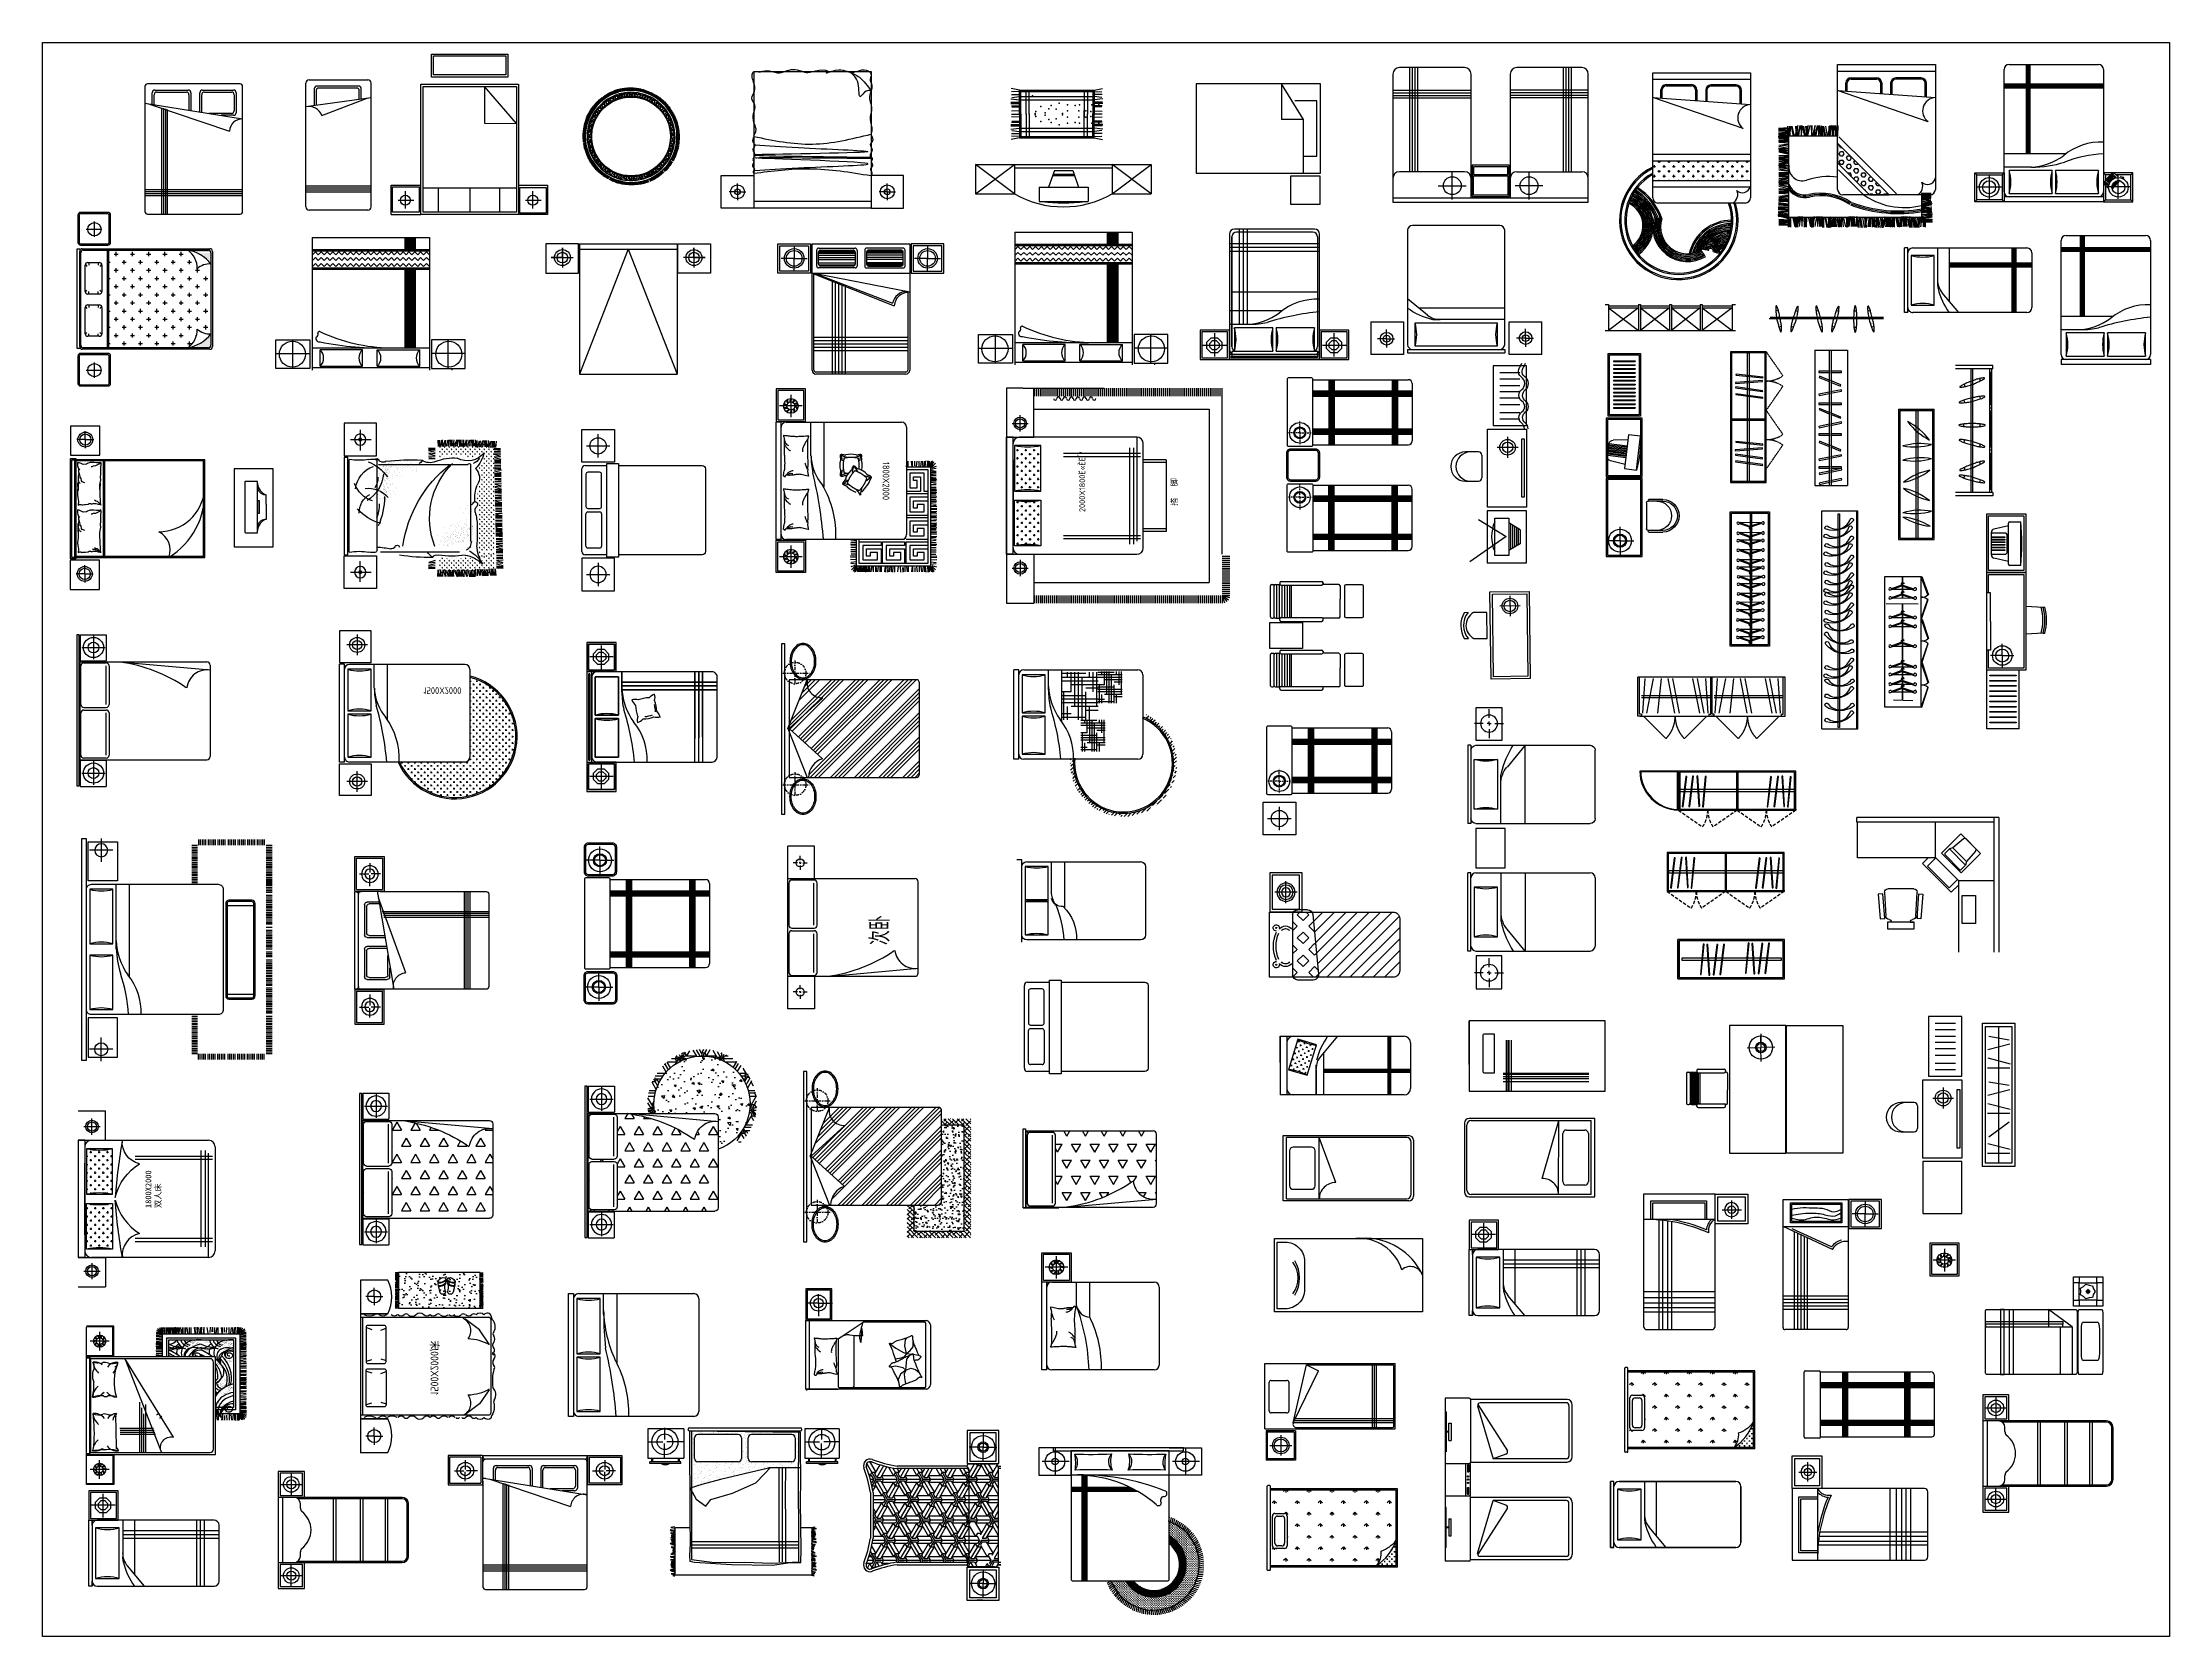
# Model space of a CAD drawing. Extents: x -42728 to 99010, y -18674 to 47645.
# Drawn here: x -1333 to 31322, y 21426 to 45898 of the extents above; entities that cross this region are included whole.
import ezdxf
from ezdxf.enums import TextEntityAlignment as Align

# ---------------------------------------------------------------- set-up
doc = ezdxf.new("R2010")
doc.units = 0
doc.header["$LTSCALE"] = 100
doc.header["$MEASUREMENT"] = 0
for name, pattern in [('ACAD_ISO02W100', [15, 12, -3]), ('ACAD_ISO07W100', [3.5, 0.5, -3]), ('CENTER', [50.8, 31.75, -6.35, 6.35, -6.35]), ('DASHDOT', [1, 0.5, -0.25, 0, -0.25]), ('DASHED', [0.75, 0.5, -0.25]), ('DASHED2', [0.375, 0.25, -0.125]), ('HIDDEN', [9.525, 6.35, -3.175])]:
    doc.linetypes.add(name, pattern=pattern)
doc.layers.get('0').update_dxf_attribs({"linetype": 'CONTINUOUS'})
for name, color, linetype in [('00-ELE', 2, 'CONTINUOUS'), ('01', 3, 'CONTINUOUS'), ('02', 1, 'CONTINUOUS'), ('1', 1, 'CONTINUOUS'), ('2', 3, 'CONTINUOUS'), ('3', 4, 'CONTINUOUS'), ('4', 251, 'CONTINUOUS'), ('5', 4, 'CONTINUOUS'), ('7', 7, 'CONTINUOUS'), ('9', 9, 'CONTINUOUS'), ('A-FURN', 7, 'CONTINUOUS'), ('ARC-EQUIPMENTS', 7, 'CONTINUOUS'), ('AXIS', 1, 'DASHDOT'), ('CL', 7, 'CONTINUOUS'), ('DIM', 3, 'CONTINUOUS'), ('DOOR', 3, 'CONTINUOUS'), ('FLOOR', 6, 'CONTINUOUS'), ('FUR', 3, 'CONTINUOUS'), ('FURN', 7, 'CONTINUOUS'), ('GF-1$0$1', 1, 'CONTINUOUS'), ('HUI', 8, 'CONTINUOUS'), ('JJ', 1, 'CONTINUOUS'), ('LAYER1', 9, 'CONTINUOUS'), ('LAYER2', 2, 'CONTINUOUS'), ('LAYER3', 4, 'CONTINUOUS'), ('LAYER7', 7, 'CONTINUOUS'), ('OBJ18', 1, 'CONTINUOUS'), ('OBJ25', 2, 'CONTINUOUS'), ('OBJ_2D', 7, 'CONTINUOUS'), ('PUB_DIM', 3, 'CONTINUOUS'), ('PUB_TEXT', 7, 'CONTINUOUS'), ('S_SURFACE', 6, 'CONTINUOUS'), ('TEXT', 2, 'CONTINUOUS'), ('WALL', 140, 'CONTINUOUS'), ('WINDOW', 2, 'CONTINUOUS'), ('ZHONG', 1, 'CONTINUOUS'), ('图层2', 2, 'CONTINUOUS'), ('图层4', 4, 'CONTINUOUS'), ('墙体', 255, 'CONTINUOUS'), ('墙线', 2, 'CONTINUOUS'), ('字体标注', 3, 'CONTINUOUS'), ('家具', 223, 'CONTINUOUS'), ('家具线', 3, 'CONTINUOUS'), ('家具细线', 8, 'CONTINUOUS'), ('椅子', 4, 'CONTINUOUS'), ('浅', 4, 'CONTINUOUS'), ('深', 5, 'CONTINUOUS'), ('门窗', 1, 'CONTINUOUS')]:
    doc.layers.add(name, color=color, linetype=linetype)
doc.styles.add('ATT', font='txt')
doc.styles.add('DIM_FONT', font='SIMPLEX.shx', dxfattribs={"width": 0.6})
doc.styles.add('HZDF', font='archs.shx', dxfattribs={"width": 0.8, "bigfont": 'hzdf.shx'})
doc.styles.get("Standard").update_dxf_attribs({"font": 'ISOCP'})

# ---------------------------------------------------------------- blocks, each defined once
blk = doc.blocks.new('A$C53916E76')
at = {"layer": '家具'}
blk.add_line((2000, 0), (1942, 0), dxfattribs=at)
at = {"layer": '浅'}
for p, q in [((70, 1000), (2000, 1000)), ((2000, 1000), (2000, 0)), ((0, 70), (0, 930)), ((2000, 0), (70, 0))]:
    blk.add_line(p, q, dxfattribs=at)
for centre, start, end in [((70, 930), 90, 180), ((70, 70), 180, 270)]:
    blk.add_arc(centre, 70, start, end, dxfattribs=at)
at = {"layer": '深'}
for p, q in [((33, 898), (33, 100)), ((1946, 968), (103, 968)), ((1191, 720), (1446, 30)), ((1445, 968), (1446, 30)), ((1507, 768), (1507, 232)), ((1845, 823), (1563, 823)), ((1901, 232), (1901, 768)), ((1946, 968), (1946, 30)), ((2000, 869), (2000, 764)), ((103, 30), (1946, 30)), ((1563, 177), (1845, 177))]:
    blk.add_line(p, q, dxfattribs=at)
for centre, radius, start, end in [((103, 898), 70, 90, 180), ((1196, 969), 249, 268.871, 359.7943), ((1563, 768), 55.6, 90, 180), ((1845, 768), 55.6, 359.9997, 90), ((103, 100), 70, 180, 270), ((1563, 232), 55.6, 180, 270), ((1845, 232), 55.6, 270, 0)]:
    blk.add_arc(centre, radius, start, end, dxfattribs=at)
blk = doc.blocks.new('A$C50A56F18')
at = {"layer": '浅'}
for p, q in [((450, 2000), (0, 2000)), ((0, 2000), (0, 1550)), ((1835, 2000), (450, 2000)), ((450, 2000), (450, 1269)), ((1835, 77), (1835, 2000)), ((2285, 2000), (1835, 2000)), ((2285, 1550), (2285, 2000)), ((2285, 1550), (2285, 2000)), ((450, 1923), (1835, 1923)), ((0, 1550), (450, 1550)), ((450, 1550), (450, 1076)), ((1835, 1550), (2285, 1550)), ((1835, 343), (1835, 1462)), ((450, 1076), (450, 77)), ((527, 0), (1758, 0))]:
    blk.add_line(p, q, dxfattribs=at)
for centre, start, end in [((527, 77), 180, 270), ((1758, 77), 270, 0), ((1758, 77), 270, 0)]:
    blk.add_arc(centre, 76.9, start, end, dxfattribs=at)
at = {"layer": '深'}
for p, q in [((423, 1973), (27, 1973)), ((27, 1973), (27, 1577)), ((423, 1973), (27, 1973)), ((27, 1973), (423, 1973)), ((27, 1973), (27, 1577)), ((27, 1577), (27, 1973)), ((423, 1577), (423, 1973)), ((423, 1577), (423, 1973)), ((423, 1973), (423, 1577)), ((1805, 1970), (480, 1970)), ((480, 1970), (1805, 1970)), ((480, 1970), (480, 1953)), ((480, 1953), (480, 1970)), ((1805, 1953), (1805, 1970)), ((1805, 1970), (1805, 1953)), ((2258, 1973), (1862, 1973)), ((1862, 1973), (1862, 1577)), ((2258, 1973), (1862, 1973)), ((1862, 1973), (2258, 1973)), ((1862, 1973), (1862, 1577)), ((1862, 1577), (1862, 1973)), ((2258, 1577), (2258, 1973)), ((2258, 1577), (2258, 1973)), ((2258, 1973), (2258, 1577)), ((406, 1783), (39, 1783)), ((113, 1831), (181, 1899)), ((113, 1831), (181, 1899)), ((113, 1831), (181, 1899)), ((113, 1734), (113, 1831)), ((113, 1734), (113, 1831)), ((113, 1734), (113, 1831)), ((181, 1666), (113, 1734)), ((181, 1666), (113, 1734)), ((181, 1666), (113, 1734)), ((158, 1812), (200, 1854)), ((158, 1812), (200, 1854)), ((158, 1812), (200, 1854)), ((158, 1753), (158, 1812)), ((158, 1753), (158, 1812)), ((158, 1753), (158, 1812)), ((200, 1711), (158, 1753)), ((200, 1711), (158, 1753)), ((200, 1711), (158, 1753)), ((181, 1899), (278, 1899)), ((181, 1899), (278, 1899)), ((181, 1899), (278, 1899)), ((278, 1666), (181, 1666)), ((278, 1666), (181, 1666)), ((278, 1666), (181, 1666)), ((200, 1854), (259, 1854)), ((200, 1854), (259, 1854)), ((200, 1854), (259, 1854)), ((259, 1711), (200, 1711)), ((259, 1711), (200, 1711)), ((259, 1711), (200, 1711)), ((229, 1596), (229, 1957)), ((259, 1854), (301, 1812)), ((259, 1854), (301, 1812)), ((259, 1854), (301, 1812)), ((301, 1753), (259, 1711)), ((301, 1753), (259, 1711)), ((301, 1753), (259, 1711)), ((278, 1899), (346, 1831)), ((278, 1899), (346, 1831)), ((278, 1899), (346, 1831)), ((346, 1734), (278, 1666)), ((346, 1734), (278, 1666)), ((346, 1734), (278, 1666)), ((301, 1812), (301, 1753)), ((301, 1812), (301, 1753)), ((301, 1812), (301, 1753)), ((346, 1831), (346, 1734)), ((346, 1831), (346, 1734)), ((346, 1831), (346, 1734)), ((450, 1846), (450, 1550)), ((450, 1550), (450, 1846)), ((480, 1953), (527, 1953)), ((527, 1953), (480, 1953)), ((527, 1953), (1805, 1953)), ((1805, 1953), (527, 1953)), ((1758, 1923), (527, 1923)), ((527, 1872), (527, 1513)), ((527, 1513), (527, 1872)), ((1117, 1872), (527, 1872)), ((527, 1872), (1117, 1872)), ((1117, 1872), (1117, 1513)), ((1117, 1513), (1117, 1872)), ((1758, 1872), (1168, 1872)), ((1168, 1872), (1758, 1872)), ((1168, 1872), (1168, 1513)), ((1168, 1513), (1168, 1872)), ((1758, 1513), (1758, 1872)), ((1758, 1872), (1758, 1513)), ((1835, 1462), (1835, 1846)), ((2240, 1783), (1874, 1783)), ((1948, 1831), (2016, 1899)), ((1948, 1831), (2016, 1899)), ((1948, 1831), (2016, 1899)), ((1948, 1734), (1948, 1831)), ((1948, 1734), (1948, 1831)), ((1948, 1734), (1948, 1831)), ((2016, 1666), (1948, 1734)), ((2016, 1666), (1948, 1734)), ((2016, 1666), (1948, 1734)), ((1993, 1812), (2035, 1854)), ((1993, 1812), (2035, 1854)), ((1993, 1812), (2035, 1854)), ((1993, 1753), (1993, 1812)), ((1993, 1753), (1993, 1812)), ((1993, 1753), (1993, 1812)), ((2035, 1711), (1993, 1753)), ((2035, 1711), (1993, 1753)), ((2035, 1711), (1993, 1753)), ((2016, 1899), (2112, 1899)), ((2016, 1899), (2112, 1899)), ((2016, 1899), (2112, 1899)), ((2112, 1666), (2016, 1666)), ((2112, 1666), (2016, 1666)), ((2112, 1666), (2016, 1666)), ((2035, 1854), (2094, 1854)), ((2035, 1854), (2094, 1854)), ((2035, 1854), (2094, 1854)), ((2094, 1711), (2035, 1711)), ((2094, 1711), (2035, 1711)), ((2094, 1711), (2035, 1711)), ((2064, 1596), (2064, 1957)), ((2094, 1854), (2136, 1812)), ((2094, 1854), (2136, 1812)), ((2094, 1854), (2136, 1812)), ((2136, 1753), (2094, 1711)), ((2136, 1753), (2094, 1711)), ((2136, 1753), (2094, 1711)), ((2112, 1899), (2181, 1831)), ((2112, 1899), (2181, 1831)), ((2112, 1899), (2181, 1831)), ((2181, 1734), (2112, 1666)), ((2181, 1734), (2112, 1666)), ((2181, 1734), (2112, 1666)), ((2136, 1812), (2136, 1753)), ((2136, 1812), (2136, 1753)), ((2136, 1812), (2136, 1753)), ((2181, 1831), (2181, 1734)), ((2181, 1831), (2181, 1734)), ((2181, 1831), (2181, 1734)), ((27, 1577), (423, 1577)), ((27, 1577), (423, 1577)), ((423, 1577), (27, 1577)), ((527, 1513), (1117, 1513)), ((1117, 1513), (527, 1513)), ((1168, 1513), (1758, 1513)), ((1758, 1513), (1168, 1513)), ((1521, 1462), (1835, 1462)), ((1558, 1461), (1558, 343)), ((1558, 343), (1558, 1461)), ((1558, 1461), (1558, 343)), ((1618, 1462), (1578, 1462)), ((1618, 343), (1618, 1462)), ((1618, 1462), (1618, 343)), ((1678, 1462), (1618, 1462)), ((1678, 343), (1678, 1462)), ((1678, 1462), (1678, 343)), ((1835, 1462), (1678, 1462)), ((1862, 1577), (2258, 1577)), ((1862, 1577), (2258, 1577)), ((2258, 1577), (1862, 1577)), ((1065, 1282), (1065, 1282)), ((450, 343), (1558, 343)), ((1558, 343), (809, 343)), ((1558, 343), (1835, 343)), ((1558, 343), (1618, 343)), ((1618, 343), (1558, 343)), ((1558, 283), (1558, 343)), ((1558, 343), (1558, 283)), ((1618, 343), (1678, 343)), ((1678, 343), (1618, 343)), ((1618, 343), (1618, 283)), ((1618, 283), (1618, 343)), ((1678, 343), (1835, 343)), ((1835, 343), (1678, 343)), ((1678, 343), (1678, 283)), ((1678, 283), (1678, 343)), ((450, 283), (1558, 283)), ((1558, 223), (450, 223)), ((1558, 283), (820, 283)), ((1558, 283), (820, 283)), ((835, 223), (1558, 223)), ((835, 223), (1558, 223)), ((1558, 223), (1558, 283)), ((1558, 223), (1558, 283)), ((1558, 283), (1618, 283)), ((1618, 283), (1558, 283)), ((1558, 283), (1558, 223)), ((1618, 283), (1558, 283)), ((1558, 283), (1558, 223)), ((1558, 0), (1558, 223)), ((1558, 223), (1558, 0)), ((1618, 223), (1558, 223)), ((1558, 223), (1618, 223)), ((1558, 223), (1618, 223)), ((1618, 283), (1678, 283)), ((1678, 283), (1618, 283)), ((1618, 283), (1618, 223)), ((1618, 223), (1618, 283)), ((1618, 223), (1618, 283)), ((1618, 223), (1618, 0)), ((1618, 0), (1618, 223)), ((1678, 223), (1618, 223)), ((1618, 223), (1678, 223)), ((1678, 283), (1835, 283)), ((1835, 283), (1678, 283)), ((1678, 283), (1678, 223)), ((1678, 223), (1678, 283)), ((1678, 223), (1678, 0)), ((1678, 223), (1678, 0)), ((1678, 0), (1678, 223)), ((1835, 223), (1678, 223)), ((1835, 223), (1678, 223)), ((1678, 223), (1835, 223))]:
    blk.add_line(p, q, dxfattribs=at)
for centre, radius, start, end in [((527, 1846), 76.9, 90, 180), ((527, 1846), 76.9, 90, 180), ((1732, 1692), 641, 163.7398, 196.2602), ((1732, 1692), 641, 163.7398, 196.2602), ((553, 1692), 641, 343.7398, 16.2602), ((553, 1692), 641, 343.7398, 16.2602), ((1758, 1846), 76.9, 360, 90), ((1758, 1846), 76.9, 360, 90), ((92, 5082), 3830, 275.3589, 287.6665), ((1620, 520), 943, 93.7893, 126.0403), ((1620, 520), 943, 93.7893, 126.0403), ((1520, 231), 1231, 89.9835, 102.4668), ((1491, 1085), 240, 111.2115, 135.8448), ((1491, 1085), 240, 111.2115, 135.8448), ((1491, 1085), 240, 111.2115, 135.8448), ((1225, 1261), 186, 344.0318, 14.8343), ((1225, 1261), 186, 344.0318, 14.8343), ((1225, 1261), 186, 344.0318, 14.8343), ((1620, 520), 943, 92.5398, 93.7893), ((488, 1981), 906, 267.5673, 309.5461), ((488, 1981), 906, 267.5673, 309.5461), ((1103, 1041), 186, 74.0318, 104.8343), ((1103, 1041), 186, 74.0318, 104.8343), ((1103, 1041), 186, 74.0318, 104.8343), ((1279, 1308), 240, 201.2115, 225.8448), ((1279, 1308), 240, 201.2115, 225.8448), ((1279, 1308), 240, 201.2115, 225.8448), ((1566, 1139), 454, 180.4385, 201.7782), ((1566, 1139), 454, 180.4385, 201.7782), ((1566, 1139), 454, 180.4385, 201.7782), ((1585, 1146), 439, 184.5496, 200.8084), ((1322, 799), 454, 90.4385, 111.7782), ((1322, 799), 454, 90.4385, 111.7782), ((1322, 799), 454, 90.4385, 111.7782), ((982, 1042), 454, 0.4385, 21.7782), ((982, 1042), 454, 0.4385, 21.7782), ((982, 1042), 454, 0.4385, 21.7782), ((1268, 873), 240, 21.2115, 45.8448), ((1268, 873), 240, 21.2115, 45.8448), ((1268, 873), 240, 21.2115, 45.8448), ((1323, 919), 186, 164.0318, 194.8343), ((1323, 919), 186, 164.0318, 194.8343), ((1323, 919), 186, 164.0318, 194.8343), ((1056, 1096), 240, 291.2115, 315.8448), ((1056, 1096), 240, 291.2115, 315.8448), ((1056, 1096), 240, 291.2115, 315.8448), ((1209, 1385), 439, 271.6564, 286.1663), ((1225, 1382), 454, 270.4385, 291.7782), ((1225, 1382), 454, 270.4385, 291.7782), ((1225, 1382), 454, 270.4385, 291.7782), ((1445, 1139), 186, 254.0318, 284.8343), ((1445, 1139), 186, 254.0318, 284.8343), ((1445, 1139), 186, 254.0318, 284.8343)]:
    blk.add_arc(centre, radius, start, end, dxfattribs=at)
blk = doc.blocks.new('A$C03053294')
at = {"layer": '浅', "color": 4, "rotation": 180}
blk.add_blockref('A$C50A56F18', (2285, 2000), dxfattribs=at)
blk = doc.blocks.new('A$C42A210D5')
at = {"layer": '家具', "linetype": 'ByBlock'}
for p, q in [((1160, 1977), (112, 1977)), ((36, 1901), (36, 152)), ((1236, 152), (1236, 1901)), ((520, 737), (1236, 737)), ((112, 127), (112, 483)), ((112, 483), (650, 483)), ((622, 483), (1160, 483)), ((622, 127), (622, 483)), ((650, 483), (650, 127)), ((745, 533), (1236, 533)), ((1160, 483), (1160, 127)), ((0, 76), (1268, 76)), ((650, 127), (112, 127)), ((1160, 127), (622, 127)), ((1268, 0), (1268, 76))]:
    blk.add_line(p, q, dxfattribs=at)
for centre, radius, start, end in [((112, 1901), 76.2, 90, 180), ((1160, 1901), 76.2, 0, 90), ((66, 254), 663, 43.6441, 92.5981), ((-82, -964), 1692, 67.2969, 85.9953), ((715, 698), 170, 175.6716, 255.4038), ((-498, 305), 635, 343.7398, 16.2602), ((793, 937), 406, 236.8009, 263.2276), ((12, 305), 635, 343.7398, 16.2602), ((1260, 305), 635, 163.7398, 196.2602), ((1769, 305), 635, 163.7398, 196.2602), ((112, 152), 76.2, 180, 270), ((1160, 152), 76.2, 270, 0)]:
    blk.add_arc(centre, radius, start, end, dxfattribs=at)
blk = doc.blocks.new('A$C2ECC3498')
at = {"color": 0, "xscale": -1, "rotation": 90}
blk.add_blockref('A$C42A210D5', (1977, 1268), dxfattribs=at)
blk = doc.blocks.new('A$C6ECA4B85')
at = {"layer": '3'}
for p, q in [((1187, 2384), (1103, 2399)), ((1198, 2329), (1103, 2335)), ((1198, 2320), (1103, 2325)), ((1198, 2288), (1103, 2294)), ((1198, 2369), (1109, 2384)), ((1198, 2363), (1109, 2352)), ((1198, 2340), (1109, 2340)), ((1198, 2330), (1109, 2330)), ((1198, 2384), (1114, 2421)), ((1195, 2395), (1141, 2446)), ((1211, 2389), (1187, 2458)), ((1232, 2369), (1218, 2457)), ((1250, 2369), (1261, 2457)), ((1275, 2369), (1275, 2457)), ((1288, 2369), (1288, 2457)), ((1307, 2369), (1317, 2457)), ((1331, 2369), (1331, 2457)), ((1353, 2369), (1364, 2457)), ((1378, 2369), (1378, 2457)), ((1390, 2369), (1380, 2457)), ((1398, 2369), (1393, 2463)), ((1409, 2369), (1409, 2457)), ((1430, 2369), (1440, 2457)), ((1467, 2369), (1456, 2457)), ((1468, 2369), (1468, 2457)), ((1511, 2369), (1511, 2457)), ((1535, 2369), (1535, 2457)), ((1556, 2369), (1550, 2463)), ((1566, 2369), (1566, 2457)), ((1592, 2369), (1587, 2463)), ((1603, 2369), (1603, 2457)), ((1625, 2369), (1625, 2457)), ((1658, 2369), (1652, 2463)), ((1668, 2369), (1668, 2457)), ((1700, 2369), (1700, 2457)), ((1726, 2369), (1721, 2463)), ((1736, 2369), (1736, 2457)), ((1757, 2369), (1768, 2457)), ((1794, 2369), (1783, 2457)), ((1803, 2369), (1798, 2463)), ((1834, 2369), (1829, 2463)), ((1852, 2369), (1846, 2463)), ((1883, 2369), (1878, 2463)), ((1893, 2369), (1893, 2457)), ((1920, 2369), (1914, 2463)), ((1951, 2369), (1946, 2463)), ((1962, 2369), (1962, 2457)), ((1981, 2369), (1976, 2463)), ((2013, 2369), (2007, 2463)), ((2023, 2369), (2023, 2457)), ((2063, 2369), (2058, 2463)), ((2074, 2369), (2074, 2457)), ((2095, 2369), (2089, 2463)), ((2105, 2369), (2105, 2457)), ((2131, 2369), (2126, 2463)), ((2139, 2369), (2129, 2457)), ((2142, 2369), (2142, 2457)), ((2164, 2369), (2164, 2457)), ((2197, 2369), (2192, 2463)), ((2207, 2369), (2207, 2457)), ((2228, 2369), (2223, 2463)), ((2265, 2369), (2260, 2463)), ((2275, 2369), (2275, 2457)), ((2296, 2369), (2307, 2457)), ((2333, 2369), (2323, 2457)), ((2358, 2369), (2358, 2457)), ((2391, 2369), (2385, 2463)), ((2401, 2369), (2401, 2457)), ((2433, 2369), (2433, 2457)), ((2469, 2369), (2469, 2457)), ((2501, 2369), (2501, 2457)), ((2539, 2369), (2539, 2452)), ((2570, 2369), (2565, 2463)), ((2591, 2369), (2586, 2463)), ((2623, 2369), (2618, 2463)), ((2654, 2369), (2665, 2457)), ((2691, 2369), (2680, 2457)), ((2709, 2389), (2733, 2458)), ((2722, 2384), (2806, 2421)), ((2722, 2369), (2811, 2384)), ((2722, 2363), (2811, 2352)), ((2722, 2363), (2811, 2352)), ((2722, 2340), (2811, 2340)), ((2722, 2329), (2816, 2335)), ((2722, 2330), (2811, 2330)), ((2722, 2320), (2816, 2325)), ((2722, 2288), (2816, 2294)), ((2725, 2395), (2779, 2446)), ((2733, 2384), (2816, 2399)), ((1198, 2278), (1109, 2278)), ((1198, 2257), (1109, 2247)), ((1197, 2220), (1109, 2231)), ((1197, 2195), (1109, 2195)), ((1187, 2153), (1109, 2163)), ((1180, 2127), (1109, 2127)), ((1198, 2094), (1109, 2094)), ((1198, 2088), (1109, 2078)), ((1198, 2026), (1109, 2026)), ((1198, 2000), (1109, 2011)), ((2722, 2278), (2811, 2278)), ((2722, 2257), (2811, 2247)), ((2722, 2094), (2811, 2094)), ((2722, 2088), (2811, 2078)), ((2722, 2026), (2811, 2026)), ((2722, 2000), (2811, 2011)), ((2722, 1975), (2811, 1975)), ((2723, 2220), (2811, 2231)), ((2723, 2195), (2811, 2195)), ((2733, 2153), (2811, 2163)), ((2740, 2127), (2811, 2127)), ((2722, 1872), (2811, 1862)), ((2722, 1816), (2811, 1816)), ((2722, 1805), (2816, 1810)), ((2722, 1774), (2816, 1779)), ((2722, 1763), (2811, 1763)), ((2722, 1742), (2811, 1732)), ((2722, 1712), (2816, 1707)), ((2722, 1681), (2816, 1676)), ((2722, 1674), (2811, 1664)), ((2723, 1706), (2811, 1716)), ((2733, 1904), (2816, 1909)), ((2742, 1936), (2816, 1941)), ((2744, 1946), (2811, 1946)), ((2722, 1528), (2811, 1539)), ((2722, 1427), (2811, 1438)), ((2722, 1414), (2811, 1403)), ((2722, 1387), (2811, 1387)), ((2722, 1377), (2816, 1371)), ((2722, 1359), (2811, 1370)), ((2722, 1366), (2811, 1366)), ((2722, 1343), (2811, 1354)), ((2722, 1330), (2811, 1319)), ((2723, 1612), (2811, 1612)), ((2723, 1590), (2811, 1590)), ((2723, 1565), (2811, 1554)), ((2723, 1522), (2811, 1522)), ((2723, 1489), (2811, 1489)), ((2723, 1478), (2811, 1488)), ((2723, 1464), (2811, 1454)), ((2723, 1421), (2811, 1421)), ((2723, 1377), (2811, 1387)), ((2723, 1337), (2811, 1337)), ((2333, 1232), (2323, 1144)), ((2358, 1232), (2358, 1144)), ((2391, 1233), (2385, 1139)), ((2401, 1233), (2401, 1144)), ((2433, 1233), (2433, 1144)), ((2469, 1233), (2469, 1144)), ((2501, 1233), (2501, 1144)), ((2539, 1233), (2539, 1149)), ((2570, 1233), (2565, 1139)), ((2591, 1233), (2586, 1139)), ((2623, 1233), (2618, 1139)), ((2654, 1233), (2665, 1144)), ((2691, 1232), (2680, 1144)), ((2709, 1212), (2733, 1144)), ((2722, 1303), (2811, 1303)), ((2722, 1282), (2811, 1292)), ((2722, 1268), (2811, 1258)), ((2722, 1239), (2811, 1249)), ((2722, 1233), (2811, 1218)), ((2722, 1217), (2806, 1181)), ((2723, 1276), (2811, 1276)), ((2725, 1207), (2779, 1156)), ((2733, 1218), (2816, 1202))]:
    blk.add_line(p, q, dxfattribs=at)
at = {"layer": '3', "linetype": 'CENTER', "ltscale": 15}
for p, q in [((262, 397), (262, 51)), ((2576, 397), (2576, 51)), ((89, 224), (435, 224)), ((2403, 224), (2749, 224))]:
    blk.add_line(p, q, dxfattribs=at)
at = {"layer": '3'}
for points in [[(1238, 2000), (1238, 2329), (2682, 2329), (2682, 1273), (2311, 1273)], [(1238, 2000), (1238, 2329), (1574, 2329), (1574, 2273), (1294, 2273), (1294, 2049), (1518, 2049), (1518, 2161), (1406, 2161), (1406, 2105), (1350, 2105), (1350, 2217), (1574, 2217), (1574, 2000)], [(1607, 2000), (1607, 2329), (1663, 2329), (1663, 2049), (1887, 2049), (1887, 2273), (1775, 2273), (1775, 2161), (1831, 2161), (1831, 2105), (1719, 2105), (1719, 2329), (1943, 2329), (1943, 2000)], [(1977, 2000), (1977, 2329), (2033, 2329), (2033, 2049), (2257, 2049), (2257, 2273), (2145, 2273), (2145, 2161), (2201, 2161), (2201, 2105), (2089, 2105), (2089, 2329), (2313, 2329), (2313, 1993), (2311, 1993)], [(2311, 1969), (2313, 1969), (2313, 1633), (2311, 1633)], [(2311, 1609), (2313, 1609), (2313, 1273), (2311, 1273)]]:
    blk.add_lwpolyline(points, dxfattribs=at)
for points in [[(2570, 2161), (2570, 2105), (2458, 2105), (2458, 2329), (2682, 2329), (2682, 1993), (2346, 1993), (2346, 2329), (2402, 2329), (2402, 2049), (2626, 2049), (2626, 2273), (2514, 2273), (2514, 2161)], [(2570, 1801), (2570, 1745), (2458, 1745), (2458, 1969), (2682, 1969), (2682, 1633), (2346, 1633), (2346, 1969), (2402, 1969), (2402, 1689), (2626, 1689), (2626, 1913), (2514, 1913), (2514, 1801)], [(2458, 1385), (2458, 1609), (2682, 1609), (2682, 1273), (2346, 1273), (2346, 1609), (2402, 1609), (2402, 1329), (2626, 1329), (2626, 1553), (2514, 1553), (2514, 1441), (2570, 1441), (2570, 1385)]]:
    blk.add_lwpolyline(points, close=True, dxfattribs=at)
at = {"layer": '3', "color": 3}
for points in [[(1045, 1218, 0.091296), (1011, 1310, 0.091296), (1103, 1276, 0.091296)], [(1333, 1369, 0.091296), (1354, 1464, 0.091296), (1413, 1387, 0.091296)], [(1534, 1312, 0.091296), (1629, 1292, 0.091296), (1553, 1232, 0.091296)], [(1103, 1018, 0.091296), (1011, 985, 0.091296), (1045, 1076)], [(1277, 1168, 0.091296), (1182, 1188, 0.091296), (1258, 1248)], [(1303, 1076, 0.091296), (1336, 985, 0.091296), (1245, 1018, 0.091296)], [(1478, 1111, 0.091296), (1457, 1016, 0.091296), (1398, 1093, 0.091296)]]:
    blk.add_lwpolyline(points, format="xyb", dxfattribs=at)
at = {"layer": '3', "color": 3, "linetype": 'DASHED', "ltscale": 30}
for points in [[(1371, 1392, 0.111006), (1256, 1207, 0.119549), (1444, 1090, 0.107813), (1560, 1275)], [(1560, 1276, 0.121865), (1371, 1392, 0.121865)], [(1064, 1259, 0.111006), (1065, 1040, 0.119549), (1286, 1040, 0.033212), (1296, 1107)]]:
    blk.add_lwpolyline(points, format="xyb", dxfattribs=at)
at = {"layer": '3'}
for points in [[(768, 484, -0.016108), (807, 457, -0.024599), (833, 442, -0.009477), (882, 418, -0.015937), (912, 406, -0.072521), (928, 402, -0.033339), (965, 401)], [(1237, 479, -0.009729), (1210, 470, -0.009729), (1183, 460, -0.007971), (1161, 451, -0.007971), (1139, 442)], [(1589, 484, -0.016108), (1627, 457, -0.024599), (1654, 442, -0.009477), (1703, 418, -0.015937), (1733, 406, -0.072521), (1749, 402, -0.033339), (1785, 401)], [(2058, 479, -0.009729), (2030, 470, -0.009729), (2003, 460, -0.007971), (1982, 451, -0.007971), (1960, 442)], [(769, 123, -0.088153), (804, 127, -0.088153), (835, 142, -0.077547), (857, 163, -0.077547), (871, 190)], [(851, 128, -0.027842), (875, 139, -0.048685), (888, 147, -0.023666), (916, 171, -0.031223), (935, 191, -0.046801), (940, 199, -0.023191), (948, 216)], [(1325, 151, 0.077379), (1291, 177, 0.077379), (1266, 212, 0.047525), (1256, 236, 0.047525), (1251, 262)], [(1327, 167, 0.05369), (1313, 180, 0.070312), (1305, 193, 0.015448), (1301, 201, 0.013244), (1297, 211, 0.082127), (1295, 230, 0.064164), (1298, 253)], [(1590, 123, -0.088153), (1624, 127, -0.088153), (1656, 142, -0.077547), (1677, 163, -0.077547), (1692, 190)], [(1672, 128, -0.027842), (1696, 139, -0.048685), (1708, 147, -0.023666), (1736, 171, -0.031223), (1756, 191, -0.046801), (1761, 199, -0.023191), (1769, 216)], [(2146, 151, 0.077379), (2111, 177, 0.077379), (2086, 212, 0.047525), (2076, 236, 0.047525), (2071, 262)], [(2148, 167, 0.05369), (2133, 180, 0.070312), (2125, 193, 0.015448), (2122, 201, 0.013244), (2118, 211, 0.082127), (2115, 230, 0.064164), (2118, 253)]]:
    blk.add_lwpolyline(points, format="xyb", dxfattribs=at)
at = {"layer": '3', "color": 3, "linetype": 'DASHED', "ltscale": 30}
blk.add_arc((1176, 812), 461, 83.1956, 104.0284, dxfattribs=at)
at = {"layer": '3'}
for centre, radius, start, end in [((297, 301), 72.6, 154.17, 200.4897), ((290, 302), 55.4, 142.3002, 202.538), ((336, 266), 72.6, 118.17, 164.4897), ((2612, 301), 72.6, 154.17, 200.4897), ((2605, 302), 55.4, 142.3002, 202.538), ((2651, 266), 72.6, 118.17, 164.4897), ((199, 282), 72.6, 226.17, 272.4897), ((196, 275), 55.4, 214.3002, 274.538), ((179, 227), 55.4, 250.3002, 310.538), ((177, 234), 72.6, 262.17, 308.4897), ((245, 308), 72.6, 190.17, 236.4897), ((239, 304), 55.4, 178.3002, 238.538), ((193, 177), 55.4, 286.3002, 346.538), ((187, 182), 72.6, 298.17, 344.4897), ((331, 270), 55.4, 106.3002, 166.538), ((233, 146), 55.4, 322.3002, 22.538), ((226, 146), 72.6, 334.17, 20.4897), ((346, 214), 72.6, 82.17, 128.4897), ((345, 221), 55.4, 70.3002, 130.538), ((285, 144), 55.4, 358.3002, 58.538), ((278, 140), 72.6, 10.17, 56.4897), ((324, 166), 72.6, 46.17, 92.4897), ((327, 173), 55.4, 34.3002, 94.538), ((2514, 282), 72.6, 226.17, 272.4897), ((2511, 275), 55.4, 214.3002, 274.538), ((2493, 227), 55.4, 250.3002, 310.538), ((2492, 234), 72.6, 262.17, 308.4897), ((2560, 308), 72.6, 190.17, 236.4897), ((2553, 304), 55.4, 178.3002, 238.538), ((2507, 177), 55.4, 286.3002, 346.538), ((2502, 182), 72.6, 298.17, 344.4897), ((2645, 270), 55.4, 106.3002, 166.538), ((2548, 146), 55.4, 322.3002, 22.538), ((2541, 146), 72.6, 334.17, 20.4897), ((2661, 214), 72.6, 82.17, 128.4897), ((2659, 221), 55.4, 70.3002, 130.538), ((2599, 144), 55.4, 358.3002, 58.538), ((2593, 140), 72.6, 10.17, 56.4897), ((2639, 166), 72.6, 46.17, 92.4897), ((2642, 173), 55.4, 34.3002, 94.538)]:
    blk.add_arc(centre, radius, start, end, dxfattribs=at)
at = {"layer": '7', "color": 4}
blk.add_lwpolyline([(1198, 2000), (1198, 2369), (2722, 2369), (2722, 1233), (2311, 1233)], dxfattribs=at)
for points in [[(1011, 985, 0.159461), (1062, 987, -0.076283), (1097, 985, 0.115075), (1251, 985, -0.076283), (1285, 987, 0.159461), (1336, 985)], [(1182, 1188, 0.159461), (1226, 1163, -0.076283), (1254, 1143, 0.115075), (1385, 1061, -0.076283), (1415, 1045, 0.159461), (1457, 1016)], [(1325, 151, 0.263368), (1353, 132, 0.494818), (1344, 114, 0.049225), (1326, 112, 0.036831), (1302, 114, 0.031893), (1265, 122, -0.035782), (1231, 129, -0.032941), (1141, 136, -0.026564), (1030, 131, -0.017905), (992, 126, 0.033397), (972, 124, 0.03204), (935, 125, -0.018442), (871, 128, -0.010837), (806, 128, -0.014624), (758, 125, -0.111249), (735, 118, 0.153708), (718, 114, 0.076444), (711, 116, 0.215512), (709, 118, 0.585858), (712, 121, -0.363489), (717, 124, -0.191716), (717, 135, 0.129675), (715, 152, 0.01735), (718, 169, -0.019326), (721, 184, -0.018818), (728, 252, -0.021828), (729, 311, -0.006204), (728, 345, -0.001963), (723, 452, -0.028341), (719, 488, 0.117014), (719, 497, 0.36606), (721, 498, 0.03973), (734, 495, 0.048309), (748, 489, -0.062981), (759, 485, -0.04058), (782, 482, -0.014345), (849, 479, -0.005484), (974, 479, -0.007153), (1070, 481, -0.008762), (1113, 484, 0.008153), (1159, 486, 0.06251), (1216, 482, -0.078669), (1261, 479, -0.047825), (1284, 484, 0.034494), (1314, 491, 0.023571), (1340, 494, 0.510228), (1341, 493), (1333, 463), (1312, 380, -0.073041), (1310, 361, -0.023305), (1315, 300, -0.018299), (1319, 277, 0.01097), (1326, 239, 0.042281), (1329, 204, 0.027201), (1325, 151)], [(2146, 151, 0.263368), (2174, 132, 0.494818), (2164, 114, 0.049225), (2147, 112, 0.036831), (2123, 114, 0.031893), (2085, 122, -0.035782), (2051, 129, -0.032941), (1962, 136, -0.026564), (1850, 131, -0.017905), (1813, 126, 0.033397), (1793, 124, 0.03204), (1756, 125, -0.018442), (1691, 128, -0.010837), (1626, 128, -0.014624), (1579, 125, -0.111249), (1556, 118, 0.153708), (1539, 114, 0.076444), (1532, 116, 0.215512), (1530, 118, 0.585858), (1532, 121, -0.363489), (1537, 124, -0.191716), (1537, 135, 0.129675), (1536, 152, 0.01735), (1539, 169, -0.019326), (1541, 184, -0.018818), (1548, 252, -0.021828), (1550, 311, -0.006204), (1549, 345, -0.001963), (1543, 452, -0.028341), (1539, 488, 0.117014), (1540, 497, 0.36606), (1541, 498, 0.03973), (1555, 495, 0.048309), (1569, 489, -0.062981), (1579, 485, -0.04058), (1603, 482, -0.014345), (1669, 479, -0.005484), (1795, 479, -0.007153), (1891, 481, -0.008762), (1933, 484, 0.008153), (1979, 486, 0.06251), (2036, 482, -0.078669), (2082, 479, -0.047825), (2104, 484, 0.034494), (2135, 491, 0.023571), (2160, 494, 0.510228), (2161, 493), (2154, 463), (2132, 380, -0.073041), (2130, 361, -0.023305), (2136, 300, -0.018299), (2140, 277, 0.01097), (2147, 239, 0.042281), (2149, 204, 0.027201), (2146, 151)]]:
    blk.add_lwpolyline(points, format="xyb", dxfattribs=at)
for centre, radius in [((262, 224), 113), ((2576, 224), 113), ((262, 224), 61.3), ((2576, 224), 61.3)]:
    blk.add_circle(centre, radius, dxfattribs=at)
for centre, radius, start, end in [((1091, 1288), 82.4, 164.5791, 200.8198), ((1033, 1230), 82.4, 69.3666, 105.6073), ((1174, 979), 340, 76.8711, 103.1289), ((1549, 1152), 340, 135.1307, 161.3884), ((1228, 1470), 113, 315.7718, 333.2208), ((1409, 1403), 82.4, 132.6522, 168.8929), ((1084, 805), 712, 48.3818, 67.7644), ((1636, 1418), 113, 225.5854, 243.0343), ((1343, 1148), 340, 167.0576, 193.3153), ((1103, 1005), 94.3, 160.7023, 192.284), ((901, 1249), 113, 347.6988, 5.1477), ((902, 1045), 113, 355.2252, 12.6741), ((1270, 1156), 94.3, 128.7754, 160.3571), ((1121, 1297), 113, 323.2983, 340.7472), ((1447, 1047), 113, 167.6988, 185.1477), ((1264, 1009), 76.1, 341.3996, 21.5774), ((1409, 1075), 76.1, 309.4726, 349.6505), ((1585, 1010), 113, 135.7718, 153.2208), ((1263, 1329), 340, 315.1307, 341.3884)]:
    blk.add_arc(centre, radius, start, end, dxfattribs=at)
at = {"layer": '7'}
for centre, radius, start, end in [((1072, 1420), 113, 265.0387, 282.4877), ((1006, 1147), 340, 347.0576, 348.7033)]:
    blk.add_arc(centre, radius, start, end, dxfattribs=at)
at = {"layer": '浅'}
for p, q in [((588, 2000), (2236, 2000)), ((512, 152), (512, 1924)), ((2312, 1924), (2312, 152)), ((511, 76), (511, 0)), ((2311, 76), (2311, 0)), ((2311, 0), (511, 0))]:
    blk.add_line(p, q, dxfattribs=at)
at = {"layer": '浅', "color": 4}
blk.add_line((2311, 76), (511, 76), dxfattribs=at)
at = {"layer": '浅'}
for points in [[(500, 0), (500, 450), (0, 450), (0, 0)], [(2321, 0), (2321, 450), (2821, 450), (2821, 0)]]:
    blk.add_lwpolyline(points, close=True, dxfattribs=at)
at = {"layer": '浅', "color": 3}
for points in [[(475, 25), (475, 425), (25, 425), (25, 25)], [(2346, 25), (2346, 425), (2796, 425), (2796, 25)]]:
    blk.add_lwpolyline(points, close=True, dxfattribs=at)
at = {"layer": '浅'}
for centre, start, end in [((588, 1924), 90, 180), ((2236, 1924), 0, 90), ((588, 152), 180, 270), ((2236, 152), 270, 0)]:
    blk.add_arc(centre, 76.2, start, end, dxfattribs=at)
at = {"layer": '深', "color": 3}
for p, q in [((1503, 737), (512, 737)), ((1026, 533), (512, 533))]:
    blk.add_line(p, q, dxfattribs=at)
for centre, radius, start, end in [((1006, 1243), 711, 273.1086, 311.545), ((2760, -5394), 6134, 94.1865, 103.8641), ((2257, -663), 1580, 87.9931, 119.5588), ((1027, 1753), 1219, 269.9814, 282.4667)]:
    blk.add_arc(centre, radius, start, end, dxfattribs=at)
at = {"layer": '深', "color": 0, "insert": (1414, 1685), "char_height": 104, "attachment_point": 5}
blk.add_mtext('1800X2000', dxfattribs=at)
blk = doc.blocks.new('A$C27B17FF9')
at = {"layer": '字体标注', "color": 9, "rotation": 180}
blk.add_blockref('A$C6ECA4B85', (2821, 2463), dxfattribs=at)
blk = doc.blocks.new('A$C7F0D5BF0')
at = {"layer": '墙线'}
for p, q in [((0, 2056), (0, 1606)), ((530, 2056), (0, 2056)), ((2033, 2054), (538, 2054)), ((2036, 40), (2036, 1960)), ((2041, 2056), (2041, 1606)), ((2041, 2056), (2571, 2056)), ((2571, 2056), (2571, 1606)), ((536, 1664), (536, 40)), ((0, 1606), (530, 1606)), ((2571, 1606), (2041, 1606)), ((576, 0), (1996, 0))]:
    blk.add_line(p, q, dxfattribs=at)
for centre, start, end in [((576, 40), 180, 270), ((1996, 40), 270, 0)]:
    blk.add_arc(centre, 40, start, end, dxfattribs=at)
at = {"layer": '家具细线'}
for p, q in [((25, 2031), (25, 1631)), ((505, 2031), (25, 2031)), ((262, 1985), (262, 1842)), ((505, 2031), (505, 1631)), ((528, 2057), (528, 1607)), ((530, 2056), (530, 1606)), ((536, 1664), (536, 1960)), ((1996, 2000), (576, 2000)), ((2066, 2031), (2066, 1631)), ((2066, 2031), (2546, 2031)), ((2309, 1985), (2309, 1842)), ((2546, 2031), (2546, 1631)), ((100, 1822), (244, 1822)), ((262, 1662), (262, 1806)), ((452, 1822), (285, 1822)), ((581, 1704), (536, 1704)), ((581, 1704), (2036, 1456)), ((626, 1697), (1781, 1276)), ((697, 1687), (697, 1864)), ((727, 1683), (727, 1834)), ((737, 1904), (1201, 1904)), ((767, 1874), (1171, 1874)), ((845, 0), (845, 1634)), ((1211, 1834), (1211, 1595)), ((1241, 1864), (1241, 1591)), ((1378, 1569), (1378, 1864)), ((1408, 1564), (1408, 1834)), ((1418, 1904), (1846, 1904)), ((1448, 1874), (1816, 1874)), ((1856, 1834), (1856, 1587)), ((1886, 1864), (1886, 1557)), ((2119, 1822), (2286, 1822)), ((2309, 1662), (2309, 1806)), ((2471, 1822), (2327, 1822)), ((25, 1631), (505, 1631)), ((875, 0), (875, 1625)), ((905, 0), (905, 1617)), ((935, 0), (935, 1608)), ((1816, 1547), (1517, 1547)), ((1846, 1517), (1705, 1517)), ((2546, 1631), (2066, 1631)), ((2036, 373), (536, 373)), ((2036, 343), (536, 343)), ((2036, 313), (536, 313)), ((2036, 283), (536, 283))]:
    blk.add_line(p, q, dxfattribs=at)
for centre, radius in [((267, 1824), 128), ((267, 1824), 76.8), ((2304, 1824), 128), ((2304, 1824), 76.8)]:
    blk.add_circle(centre, radius, dxfattribs=at)
for centre, radius, start, end in [((576, 2040), 40, 159.2884, 270), ((576, 1960), 40, 90, 180), ((1996, 2040), 40, 270, 20.7116), ((1996, 1960), 40, 0, 90), ((737, 1864), 40, 90, 180), ((767, 1834), 40, 90, 180), ((1171, 1834), 40, 0, 90), ((1201, 1864), 40, 0, 90), ((1418, 1864), 40, 90, 180), ((1448, 1834), 40, 90, 180), ((1816, 1834), 40, 0, 90), ((1846, 1864), 40, 0, 90), ((1984, 1260), 203, 75.237, 175.5647), ((1816, 1587), 40, 270, 0), ((1846, 1557), 40, 270, 0)]:
    blk.add_arc(centre, radius, start, end, dxfattribs=at)
blk = doc.blocks.new('A$C53A64BAE')
at = {"xscale": -1}
blk.add_blockref('A$C7F0D5BF0', (2571, 0), dxfattribs=at)
blk = doc.blocks.new('A$C0D7C730E')
at = {"layer": 'FLOOR'}
h = blk.add_hatch(dxfattribs=at)
h.set_pattern_fill('CROSS', color=256, scale=10, angle=1530, style=0)
h.set_pattern_definition([(270, (4442.88, 3781.37), (-63.5, -63.5), [31.75, -95.25]), (180, (4458.75, 3765.496), (-63.5, 63.5), [31.75, -95.25])])
h.paths.add_polyline_path([(1280, 1575, -0.1), (1280, 1975), (580, 1975, -0.1), (580, 1575)])
h = blk.add_hatch(dxfattribs=at)
h.set_pattern_fill('CROSS', color=256, scale=10, angle=1530, style=0)
h.set_pattern_definition([(270, (-1742.88, 3781.37), (63.5, -63.5), [31.75, -95.25]), (1e-14, (-1758.75, 3765.496), (63.5, 63.5), [31.75, -95.25])])
h.paths.add_polyline_path([(2120, 1575, -0.1), (2120, 1975), (1420, 1975, -0.1), (1420, 1575)])
at = {"layer": 'DIM'}
for p, q in [((0, 2100), (0, 1680)), ((450, 2100), (450, 1680)), ((450, 2000), (450, 2100)), ((2250, 2100), (450, 2100)), ((2250, 2000), (450, 2000)), ((800, 2000), (1900, 2000)), ((2250, 2100), (2250, 1680)), ((2250, 2000), (2250, 2100)), ((2700, 2100), (2700, 1680)), ((450, 1680), (0, 1680)), ((450, 100), (450, 1900)), ((2250, 1900), (2250, 100)), ((2250, 1680), (2700, 1680)), ((2150, 0), (550, 0))]:
    blk.add_line(p, q, dxfattribs=at)
for centre in [(240, 1890), (2460, 1890)]:
    blk.add_circle(centre, 96, dxfattribs=at)
for centre, start, end in [((550, 1900), 90, 180), ((2150, 1900), 0, 90), ((550, 100), 180, 270), ((2150, 100), 270, 0)]:
    blk.add_arc(centre, 100, start, end, dxfattribs=at)
at = {"layer": 'FLOOR'}
for p, q in [((240, 2015), (240, 1765)), ((580, 1975), (1280, 1975)), ((580, 1575), (580, 1975)), ((1280, 1975), (1280, 1575)), ((1280, 1975), (1280, 1575)), ((2120, 1975), (1420, 1975)), ((1420, 1975), (1420, 1575)), ((1420, 1975), (1420, 1575)), ((2120, 1575), (2120, 1975)), ((2460, 2015), (2460, 1765)), ((365, 1890), (115, 1890)), ((2335, 1890), (2585, 1890)), ((1280, 1575), (580, 1575)), ((1420, 1575), (2120, 1575)), ((697, 1226), (697, 41)), ((746, 1226), (746, 41)), ((1959, 1226), (1959, 41)), ((2008, 1226), (2008, 41)), ((450, 100), (2050, 100)), ((613, 212), (2092, 212)), ((613, 148), (2092, 148))]:
    blk.add_line(p, q, dxfattribs=at)
for points in [[(450, 1423, -0.025299), (1332, 1533, 0.19418), (818, 1161, 0.382536)], [(2255, 1423, 0.025299), (1373, 1533, -0.19418), (1888, 1161, -0.382536)]]:
    blk.add_lwpolyline(points, format="xyb", close=True, dxfattribs=at)
for centre in [(240, 1890), (2460, 1890)]:
    blk.add_circle(centre, 70.4, dxfattribs=at)
for centre, start, end in [((-410, 1775), 348.5788, 11.4212), ((2270, 1775), 168.5788, 191.4212), ((430, 1775), 348.5788, 11.4212), ((3110, 1775), 168.5788, 191.4212)]:
    blk.add_arc(centre, 1010, start, end, dxfattribs=at)
at = {"layer": 'DOOR', "insert": (1209, 1070), "char_height": 90, "width": 651.07, "attachment_point": 1}
blk.add_mtext('\\f黑体|b0|i0|c134|p2;1800X2000双人床', dxfattribs=at)
blk = doc.blocks.new('_DOTSMALL')
at = {"color": 0, "linetype": 'ByBlock', "const_width": 0.5}
blk.add_lwpolyline([(-0.0625, 0, 1), (0.0625, 0, 1)], format="xyb", close=True, dxfattribs=at)
blk = doc.blocks.new('A$C68C256F3')
at = {"layer": 'WALL'}
h = blk.add_hatch(dxfattribs=at)
h.set_pattern_fill('TRIANG,_O', color=1, scale=30, angle=90)
h.set_pattern_definition([(150, (339, 7107.9), (-247.467, -142.875), [142.875, -142.875]), (210, (339, 7107.9), (-3e-05, -285.75), [142.875, -142.875]), (90, (215.27, 7036.45), (-247.467, 142.875), [142.875, -142.875])])
h.paths.add_polyline_path([(799, 1688, 0.426119), (1076, 2047), (80, 2047, 0.414214), (30, 1997), (30, 47), (1200, 47), (1200, 655, 0.119968)])
h.paths.add_polyline_path([(1138, 496, -0.414214), (1183, 451), (1183, 108, -0.414214), (1138, 63), (98, 63, -0.414214), (53, 108), (53, 451, -0.414214), (98, 496)], flags=16)
at = {"layer": 'FURN', "color": 2}
for p, q in [((30, 47), (30, 1997)), ((1150, 2047), (80, 2047)), ((1203, 657), (1077, 2048)), ((1200, 47), (1200, 1997)), ((53, 451), (53, 108)), ((1138, 496), (98, 496)), ((98, 446), (1138, 446)), ((1183, 108), (1183, 451)), ((1200, 47), (30, 47)), ((98, 63), (1138, 63))]:
    blk.add_line(p, q, dxfattribs=at)
at = {"layer": 'FURN', "color": 7}
blk.add_lwpolyline([(1210, 36), (1210, 0), (0, 0), (0, 36)], close=True, dxfattribs=at)
at = {"layer": 'FURN', "color": 2}
for centre, radius, start, end in [((80, 1997), 50, 90, 180), ((765, 2001), 315, 277.1385, 8.4819), ((1150, 1997), 50, 0, 90), ((-1122, 348), 2342, 7.7465, 34.6715), ((98, 451), 45, 90, 180), ((1138, 451), 45, 0, 90), ((98, 108), 45, 180, 270), ((1138, 108), 45, 270, 0)]:
    blk.add_arc(centre, radius, start, end, dxfattribs=at)
at = {"layer": 'LAYER1'}
blk.add_line((1210, 0), (1210, 549), dxfattribs=at)
at = {"layer": 'LAYER7', "linetype": 'ACAD_ISO07W100'}
blk.add_line((800, 0), (0, 0), dxfattribs=at)
at = {"layer": 'LAYER7', "linetype": 'ACAD_ISO02W100'}
blk.add_arc((1210, 549), 0.5, 90, 180, dxfattribs=at)
at = {"layer": 'PUB_DIM', "xscale": 2.5, "yscale": 2.5, "zscale": 2.5, "rotation": 90}
blk.add_blockref('_DOTSMALL', (1183, 280), dxfattribs=at)
blk = doc.blocks.new('A$C755D2CD2')
at = {"ltscale": 200}
blk.add_blockref('A$C68C256F3', (0, 0), dxfattribs=at)
blk = doc.blocks.new('A$C12D238B3')
at = {"layer": 'WALL'}
h = blk.add_hatch(dxfattribs=at)
h.set_pattern_fill('TRIANG,_O', color=1, scale=30)
h.set_pattern_definition([(60, (7107.9, 1609.47), (-142.875, 247.467), [142.875, -142.875]), (120, (7107.9, 1609.47), (-285.75, 3e-05), [142.875, -142.875]), (0, (7036.45, 1733.2), (142.875, 247.467), [142.875, -142.875])])
h.paths.add_polyline_path([(47, 1919), (47, 419), (655, 419, 0.119968), (1688, 820, 0.426119), (2047, 542), (2047, 1869, 0.414214), (1997, 1919)])
h.paths.add_polyline_path([(496, 1201, -0.414214), (451, 1156), (108, 1156, -0.414214), (63, 1201), (63, 1850, -0.414214), (108, 1895), (451, 1895, -0.414214), (496, 1850)], flags=16)
h.paths.add_polyline_path([(496, 1073), (496, 476, -0.414214), (451, 431), (108, 431, -0.414214), (63, 476), (63, 1073, -0.414214), (108, 1118), (451, 1118, -0.414214)], flags=16)
at = {"layer": 'FURN', "color": 2}
for p, q in [((50, 1928), (50, 2328)), ((50, 2328), (450, 2328)), ((450, 1928), (450, 2328)), ((47, 1919), (1997, 1919)), ((47, 419), (47, 1919)), ((50, 1928), (450, 1928)), ((63, 1850), (63, 1201)), ((451, 1895), (108, 1895)), ((446, 1850), (446, 1201)), ((496, 1201), (496, 1850)), ((2047, 469), (2047, 1869)), ((63, 1073), (63, 476)), ((108, 1156), (451, 1156)), ((108, 1118), (451, 1118)), ((446, 1073), (446, 476)), ((496, 476), (496, 1073)), ((47, 419), (1997, 419)), ((52, 0), (52, 400)), ((52, 400), (452, 400)), ((108, 431), (451, 431)), ((452, 0), (452, 400)), ((657, 416), (2048, 541)), ((52, 0), (452, 0))]:
    blk.add_line(p, q, dxfattribs=at)
at = {"layer": 'FURN', "color": 4}
for p, q in [((255, 1940), (255, 2303)), ((76, 2125), (433, 2125)), ((255, 12), (255, 375)), ((76, 196), (433, 196))]:
    blk.add_line(p, q, dxfattribs=at)
at = {"layer": 'FURN', "color": 7}
blk.add_lwpolyline([(36, 1), (0, 1), (0, 2320), (36, 2320)], close=True, dxfattribs=at)
at = {"layer": 'FURN', "color": 4}
for centre, radius in [((255, 2125), 155), ((255, 2125), 83.4), ((255, 196), 155), ((255, 196), 83.4)]:
    blk.add_circle(centre, radius, dxfattribs=at)
at = {"layer": 'FURN', "color": 2}
for centre, radius, start, end in [((108, 1850), 45, 90, 180), ((451, 1850), 45, 0, 90), ((1997, 1869), 50, 0, 90), ((108, 1201), 45, 180, 270), ((108, 1073), 45, 90, 180), ((451, 1201), 45, 270, 0), ((451, 1073), 45, 0, 90), ((348, 2741), 2342, 277.7465, 304.6715), ((2001, 853), 315, 187.1385, 278.4819), ((108, 476), 45, 180, 270), ((451, 476), 45, 270, 0), ((1997, 469), 50, 270, 0)]:
    blk.add_arc(centre, radius, start, end, dxfattribs=at)
at = {"layer": 'PUB_DIM', "xscale": 2.5, "yscale": 2.5, "zscale": 2.5}
blk.add_blockref('_DOTSMALL', (280, 1156), dxfattribs=at)
at = {"layer": 'FURN', "color": 2, "style": 'DIM_FONT', "text_generation_flag": 4, "width": 0.8, "flags": 9}
for tag in ['YSIZE', 'XSIZE']:
    blk.add_attdef(tag, (37, 1925), '', height=0.5, dxfattribs=at)
blk = doc.blocks.new('A$C72861A9A')
at = {"layer": 'LAYER7', "linetype": 'ACAD_ISO02W100', "xscale": -1, "rotation": 90}
blk.add_blockref('A$C12D238B3', (2328, 2048), dxfattribs=at)
blk = doc.blocks.new('A$C6D8E34FE')
at = {"layer": 'DOOR'}
for centre, start, end in [((50, 1150), 90, 270), ((50, 950), 90, 270), ((50, 750), 90, 270), ((50, 1250), 270, 90), ((50, 1050), 270, 90), ((50, 850), 270, 90), ((50, 650), 270, 90), ((50, 550), 90, 270), ((50, 350), 90, 270), ((50, 150), 90, 270), ((50, 450), 270, 90), ((50, 250), 270, 90), ((50, 50), 270, 90)]:
    blk.add_arc(centre, 50, start, end, dxfattribs=at)
blk = doc.blocks.new('A$C3B7F540F')
at = {"layer": 'FLOOR'}
h = blk.add_hatch(dxfattribs=at)
h.set_pattern_fill('CROSS', color=256, scale=10, angle=990, style=0)
h.set_pattern_definition([(270, (4742.88, 5111.37), (-63.5, -63.5), [31.75, -95.25]), (180, (4758.75, 5095.496), (-63.5, 63.5), [31.75, -95.25])])
h.paths.add_polyline_path([(1580, 2905, -0.1), (1580, 3305), (880, 3305, -0.1), (880, 2905)])
h = blk.add_hatch(dxfattribs=at)
h.set_pattern_fill('CROSS', color=256, scale=10, angle=990, style=0)
h.set_pattern_definition([(270, (-1442.88, 5111.37), (63.5, -63.5), [31.75, -95.25]), (360, (-1458.75, 5095.496), (63.5, 63.5), [31.75, -95.25])])
h.paths.add_polyline_path([(2420, 2905, -0.1), (2420, 3305), (1720, 3305, -0.1), (1720, 2905)])
at = {"layer": 'DIM'}
for p, q in [((0, 3430), (0, 3010)), ((750, 3430), (2550, 3430)), ((750, 3430), (750, 3010)), ((750, 3330), (750, 3430)), ((750, 3330), (2550, 3330)), ((2200, 3330), (1100, 3330)), ((2550, 3430), (2550, 3010)), ((2550, 3330), (2550, 3430)), ((750, 3010), (0, 3010)), ((750, 3230), (750, 1430)), ((2550, 1430), (2550, 3230)), ((2550, 3010), (3300, 3010)), ((850, 1330), (2450, 1330)), ((1100, 980), (1100, 1330)), ((1142, 980), (1142, 1330)), ((2158, 980), (2158, 1330)), ((2200, 980), (2200, 1330)), ((2200, 980), (1100, 980)), ((750, 120), (3300, 120))]:
    blk.add_line(p, q, dxfattribs=at)
for centre in [(540, 3220), (2760, 3220)]:
    blk.add_circle(centre, 96, dxfattribs=at)
for centre, start, end in [((850, 3230), 90, 180), ((2450, 3230), 0, 90), ((850, 1430), 180, 270), ((2450, 1430), 270, 0)]:
    blk.add_arc(centre, 100, start, end, dxfattribs=at)
at = {"layer": 'DOOR'}
blk.add_line((3300, 2830), (3300, 1930), dxfattribs=at)
at = {"layer": 'FLOOR'}
for p, q in [((540, 3345), (540, 3095)), ((880, 3305), (1580, 3305)), ((880, 2905), (880, 3305)), ((1580, 3305), (1580, 2905)), ((1580, 3305), (1580, 2905)), ((1720, 3305), (1720, 2905)), ((1720, 3305), (1720, 2905)), ((2420, 3305), (1720, 3305)), ((2420, 2905), (2420, 3305)), ((2760, 3345), (2760, 3095)), ((120, 3000), (0, 3000)), ((120, 2970), (0, 2970)), ((120, 2940), (0, 2940)), ((320, 3010), (320, 320)), ((665, 3220), (415, 3220)), ((2635, 3220), (2885, 3220)), ((2980, 3010), (2980, 320)), ((3180, 3000), (3300, 3000)), ((3180, 2970), (3300, 2970)), ((3180, 2940), (3300, 2940)), ((120, 2910), (0, 2910)), ((120, 2880), (0, 2880)), ((120, 2880), (0, 2880)), ((120, 2850), (0, 2850)), ((120, 2820), (0, 2820)), ((120, 2790), (0, 2790)), ((120, 2760), (0, 2760)), ((120, 2760), (0, 2760)), ((120, 2730), (0, 2730)), ((120, 2700), (0, 2700)), ((120, 2670), (0, 2670)), ((120, 2640), (0, 2640)), ((1580, 2905), (880, 2905)), ((1720, 2905), (2420, 2905)), ((3180, 2910), (3300, 2910)), ((3180, 2880), (3300, 2880)), ((3180, 2880), (3300, 2880)), ((3180, 2850), (3300, 2850)), ((3180, 2820), (3300, 2820)), ((3180, 2790), (3300, 2790)), ((3180, 2760), (3300, 2760)), ((3180, 2760), (3300, 2760)), ((3180, 2730), (3300, 2730)), ((3180, 2700), (3300, 2700)), ((3180, 2670), (3300, 2670)), ((3180, 2640), (3300, 2640)), ((120, 2610), (0, 2610)), ((120, 2580), (0, 2580)), ((120, 2550), (0, 2550)), ((120, 2520), (0, 2520)), ((120, 2520), (0, 2520)), ((120, 2490), (0, 2490)), ((120, 2460), (0, 2460)), ((120, 2430), (0, 2430)), ((120, 2400), (0, 2400)), ((120, 2400), (0, 2400)), ((120, 2370), (0, 2370)), ((120, 2340), (0, 2340)), ((120, 2310), (0, 2310)), ((992, 2556), (992, 1371)), ((1041, 2556), (1041, 1371)), ((2254, 2556), (2254, 1371)), ((2303, 2556), (2303, 1371)), ((3180, 2610), (3300, 2610)), ((3180, 2580), (3300, 2580)), ((3180, 2550), (3300, 2550)), ((3180, 2520), (3300, 2520)), ((3180, 2520), (3300, 2520)), ((3180, 2490), (3300, 2490)), ((3180, 2460), (3300, 2460)), ((3180, 2430), (3300, 2430)), ((3180, 2400), (3300, 2400)), ((3180, 2400), (3300, 2400)), ((3180, 2370), (3300, 2370)), ((3180, 2340), (3300, 2340)), ((3180, 2310), (3300, 2310)), ((120, 2280), (0, 2280)), ((120, 2250), (0, 2250)), ((120, 2220), (0, 2220)), ((120, 2190), (0, 2190)), ((120, 2160), (0, 2160)), ((120, 2160), (0, 2160)), ((120, 2130), (0, 2130)), ((120, 2100), (0, 2100)), ((120, 2070), (0, 2070)), ((120, 2040), (0, 2040)), ((120, 2040), (0, 2040)), ((120, 2010), (0, 2010)), ((120, 1980), (0, 1980)), ((3180, 2280), (3300, 2280)), ((3180, 2250), (3300, 2250)), ((3180, 2220), (3300, 2220)), ((3180, 2190), (3300, 2190)), ((3180, 2160), (3300, 2160)), ((3180, 2160), (3300, 2160)), ((3180, 2130), (3300, 2130)), ((3180, 2100), (3300, 2100)), ((3180, 2070), (3300, 2070)), ((3180, 2040), (3300, 2040)), ((3180, 2040), (3300, 2040)), ((3180, 2010), (3300, 2010)), ((3180, 1980), (3300, 1980)), ((120, 1950), (0, 1950)), ((120, 1920), (0, 1920)), ((120, 1890), (0, 1890)), ((120, 1860), (0, 1860)), ((120, 1830), (0, 1830)), ((120, 1800), (0, 1800)), ((120, 1800), (0, 1800)), ((120, 1770), (0, 1770)), ((120, 1740), (0, 1740)), ((120, 1710), (0, 1710)), ((120, 1680), (0, 1680)), ((120, 1680), (0, 1680)), ((120, 1650), (0, 1650)), ((3180, 1950), (3300, 1950)), ((3180, 1920), (3300, 1920)), ((3180, 1890), (3300, 1890)), ((3180, 1860), (3300, 1860)), ((3180, 1830), (3300, 1830)), ((3180, 1800), (3300, 1800)), ((3180, 1800), (3300, 1800)), ((3180, 1770), (3300, 1770)), ((3180, 1740), (3300, 1740)), ((3180, 1710), (3300, 1710)), ((3180, 1680), (3300, 1680)), ((3180, 1680), (3300, 1680)), ((3180, 1650), (3300, 1650)), ((120, 1620), (0, 1620)), ((120, 1590), (0, 1590)), ((120, 1560), (0, 1560)), ((120, 1530), (0, 1530)), ((120, 1500), (0, 1500)), ((120, 1470), (0, 1470)), ((120, 1440), (0, 1440)), ((120, 1440), (0, 1440)), ((120, 1410), (0, 1410)), ((120, 1380), (0, 1380)), ((120, 1350), (0, 1350)), ((120, 1320), (0, 1320)), ((120, 1320), (0, 1320)), ((2387, 1542), (908, 1542)), ((2387, 1478), (908, 1478)), ((2550, 1430), (950, 1430)), ((3180, 1620), (3300, 1620)), ((3180, 1590), (3300, 1590)), ((3180, 1560), (3300, 1560)), ((3180, 1530), (3300, 1530)), ((3180, 1500), (3300, 1500)), ((3180, 1470), (3300, 1470)), ((3180, 1440), (3300, 1440)), ((3180, 1440), (3300, 1440)), ((3180, 1410), (3300, 1410)), ((3180, 1380), (3300, 1380)), ((3180, 1350), (3300, 1350)), ((3180, 1320), (3300, 1320)), ((3180, 1320), (3300, 1320)), ((120, 1290), (0, 1290)), ((120, 1260), (0, 1260)), ((120, 1230), (0, 1230)), ((120, 1200), (0, 1200)), ((120, 1170), (0, 1170)), ((120, 1140), (0, 1140)), ((120, 1110), (0, 1110)), ((120, 1080), (0, 1080)), ((120, 1080), (0, 1080)), ((120, 1050), (0, 1050)), ((120, 1020), (0, 1020)), ((120, 990), (0, 990)), ((3180, 1290), (3300, 1290)), ((3180, 1260), (3300, 1260)), ((3180, 1230), (3300, 1230)), ((3180, 1200), (3300, 1200)), ((3180, 1170), (3300, 1170)), ((3180, 1140), (3300, 1140)), ((3180, 1110), (3300, 1110)), ((3180, 1080), (3300, 1080)), ((3180, 1080), (3300, 1080)), ((3180, 1050), (3300, 1050)), ((3180, 1020), (3300, 1020)), ((3180, 990), (3300, 990)), ((120, 960), (0, 960)), ((120, 960), (0, 960)), ((120, 930), (0, 930)), ((120, 900), (0, 900)), ((120, 870), (0, 870)), ((120, 840), (0, 840)), ((120, 810), (0, 810)), ((120, 780), (0, 780)), ((120, 750), (0, 750)), ((120, 720), (0, 720)), ((120, 720), (0, 720)), ((120, 690), (0, 690)), ((120, 660), (0, 660)), ((3180, 960), (3300, 960)), ((3180, 960), (3300, 960)), ((3180, 930), (3300, 930)), ((3180, 900), (3300, 900)), ((3180, 870), (3300, 870)), ((3180, 840), (3300, 840)), ((3180, 810), (3300, 810)), ((3180, 780), (3300, 780)), ((3180, 750), (3300, 750)), ((3180, 720), (3300, 720)), ((3180, 720), (3300, 720)), ((3180, 690), (3300, 690)), ((3180, 660), (3300, 660)), ((120, 630), (0, 630)), ((120, 600), (0, 600)), ((120, 600), (0, 600)), ((120, 570), (0, 570)), ((120, 540), (0, 540)), ((120, 510), (0, 510)), ((120, 480), (0, 480)), ((120, 450), (0, 450)), ((120, 420), (0, 420)), ((120, 390), (0, 390)), ((120, 360), (0, 360)), ((120, 360), (0, 360)), ((120, 330), (0, 330)), ((3180, 630), (3300, 630)), ((3180, 600), (3300, 600)), ((3180, 600), (3300, 600)), ((3180, 570), (3300, 570)), ((3180, 540), (3300, 540)), ((3180, 510), (3300, 510)), ((3180, 480), (3300, 480)), ((3180, 450), (3300, 450)), ((3180, 420), (3300, 420)), ((3180, 390), (3300, 390)), ((3180, 360), (3300, 360)), ((3180, 360), (3300, 360)), ((3180, 330), (3300, 330)), ((120, 300), (0, 300)), ((120, 270), (0, 270)), ((120, 240), (0, 240)), ((120, 240), (0, 240)), ((120, 210), (0, 210)), ((120, 180), (0, 180)), ((120, 150), (0, 150)), ((120, 120), (0, 120)), ((120, 120), (0, 120)), ((120, 120), (6, 81)), ((120, 120), (25, 47)), ((120, 120), (53, 20)), ((120, 120), (89, 4)), ((120, 120), (120, 0)), ((150, 120), (150, 0)), ((180, 120), (180, 0)), ((210, 120), (210, 0)), ((240, 120), (240, 0)), ((270, 120), (270, 0)), ((300, 120), (300, 0)), ((2980, 320), (320, 320)), ((330, 120), (330, 0)), ((360, 120), (360, 0)), ((390, 120), (390, 0)), ((420, 120), (420, 0)), ((450, 120), (450, 0)), ((480, 120), (480, 0)), ((510, 120), (510, 0)), ((540, 120), (540, 0)), ((570, 120), (570, 0)), ((600, 120), (600, 0)), ((630, 120), (630, 0)), ((660, 120), (660, 0)), ((690, 120), (690, 0)), ((720, 120), (720, 0)), ((3180, 300), (3300, 300)), ((3180, 270), (3300, 270)), ((3180, 240), (3300, 240)), ((3180, 240), (3300, 240)), ((3180, 210), (3300, 210)), ((3180, 180), (3300, 180)), ((3180, 150), (3300, 150))]:
    blk.add_line(p, q, dxfattribs=at)
for centre in [(540, 3220), (2760, 3220)]:
    blk.add_circle(centre, 70.4, dxfattribs=at)
for centre, start, end in [((-110, 3105), 348.5788, 11.4212), ((2570, 3105), 168.5788, 191.4212), ((730, 3105), 348.5788, 11.4212), ((3410, 3105), 168.5788, 191.4212)]:
    blk.add_arc(centre, 1010, start, end, dxfattribs=at)
at = {"layer": 'WALL'}
for p, q in [((490, 3430), (0, 3430)), ((3050, 3430), (490, 3430)), ((3300, 3430), (3050, 3430)), ((3300, 3180), (3300, 3430)), ((3300, 3180), (3300, 2830))]:
    blk.add_line(p, q, dxfattribs=at)
at = {"layer": 'DOOR', "xscale": 0.5, "yscale": 0.5, "zscale": 0.5, "rotation": 180}
blk.add_blockref('A$C6D8E34FE', (3166, 2708), dxfattribs=at)
at = {"layer": 'DOOR'}
blk.add_text('搭   脚', height=90, dxfattribs=at).set_placement((1494, 811))
at = {"layer": 'DOOR', "insert": (1399, 2312), "char_height": 90, "width": 651.07, "attachment_point": 1}
blk.add_mtext('2000X1800Ë«ÈË´²', dxfattribs=at)
blk = doc.blocks.new('A$C7D383060')
h = blk.add_hatch()
h.set_pattern_fill('ANSI34', color=9, scale=350, angle=180, style=0)
h.set_pattern_definition([(225, (77508.52, 25443.54), (185.6155, -185.6155), []), (225, (77446.65, 25443.54), (185.6155, -185.6155), []), (225, (77384.78, 25443.54), (185.6155, -185.6155), []), (225, (77322.9, 25443.54), (185.6155, -185.6155), [])])
h.paths.add_polyline_path([(2069, 570, 0.414214), (2119, 620), (2119, 2020, 0.414214), (2069, 2070), (396, 2070), (119, 1371), (119, 1320), (629, 855, 0.331709), (416, 570)])
at = {"color": 2}
for p, q in [((99, 1320), (396, 2070)), ((119, 1320), (629, 1786)), ((99, 1320), (396, 570)), ((119, 1320), (629, 855))]:
    blk.add_line(p, q, dxfattribs=at)
blk.add_lwpolyline([(50, 2622), (0, 2622), (0, 5), (50, 5)], close=True, dxfattribs=at)
blk.add_lwpolyline([(119, 570), (2069, 570, 0.414214), (2119, 620), (2119, 2020, 0.414214), (2069, 2070), (119, 2070)], format="xyb", close=True, dxfattribs=at)
for centre, radius, start, end in [((621, 2021), 230, 167.5885, 273.4269), ((713, 570), 297, 106.5218, 179.9263)]:
    blk.add_arc(centre, radius, start, end, dxfattribs=at)
at = {"layer": 'ARC-EQUIPMENTS', "color": 2}
for points in [[(130, 2352, 0.073076), (146, 2244, 0.084099), (189, 2158, 0.106502), (257, 2097, 0.130482), (330, 2077, 0.130482), (402, 2097, 0.106502), (471, 2158, 0.084099), (513, 2244, 0.073076), (529, 2352, 0.073076), (513, 2461, 0.084099), (471, 2547, 0.106502), (402, 2608, 0.130482), (330, 2627, 0.130482), (257, 2608, 0.106502), (189, 2547, 0.084099), (146, 2461, 0.073076)], [(130, 275, -0.073076), (146, 384, -0.084099), (189, 470, -0.106502), (257, 531, -0.130482), (330, 550, -0.130482), (402, 531, -0.106502), (471, 470, -0.084099), (513, 384, -0.073076), (529, 275, -0.073076), (513, 166, -0.084099), (471, 81, -0.106502), (402, 19, -0.130482), (330, 0, -0.130482), (257, 19, -0.106502), (189, 81, -0.084099), (146, 166, -0.073076)]]:
    blk.add_lwpolyline(points, format="xyb", close=True, dxfattribs=at)
at = {"layer": 'ARC-EQUIPMENTS', "color": 9}
for points in [[(150, 2352, 0.073076), (165, 2249, 0.084099), (205, 2170, 0.106502), (267, 2114, 0.130482), (330, 2097, 0.130482), (392, 2114, 0.106502), (454, 2170, 0.084099), (494, 2249, 0.073076), (509, 2352, 0.073076), (494, 2455, 0.084099), (454, 2535, 0.106502), (392, 2591, 0.130482), (330, 2607, 0.130482), (267, 2591, 0.106502), (205, 2535, 0.084099), (165, 2455, 0.073076)], [(150, 275, -0.073076), (165, 378, -0.084099), (205, 458, -0.106502), (267, 514, -0.130482), (330, 530, -0.130482), (392, 514, -0.106502), (454, 458, -0.084099), (494, 378, -0.073076), (509, 275, -0.073076), (494, 172, -0.084099), (454, 92, -0.106502), (392, 37, -0.130482), (330, 20, -0.130482), (267, 37, -0.106502), (205, 92, -0.084099), (165, 172, -0.073076)]]:
    blk.add_lwpolyline(points, format="xyb", close=True, dxfattribs=at)
at = {"layer": 'AXIS'}
for p, q in [((207, 2366), (207, 1990)), ((21, 2171), (425, 2171)), ((21, 458), (425, 458)), ((207, 652), (207, 276))]:
    blk.add_line(p, q, dxfattribs=at)
for centre in [(210, 2173), (210, 459)]:
    blk.add_circle(centre, 165, dxfattribs=at)
blk = doc.blocks.new('A$C75360CFF')
at = {"layer": 'WINDOW', "rotation": 270}
blk.add_blockref('A$C7D383060', (0, 2119), dxfattribs=at)
blk = doc.blocks.new('A$C33393269')
at = {"layer": '5'}
h = blk.add_hatch(dxfattribs=at)
h.set_pattern_fill('ANSI38', color=256, scale=15, style=0)
h.set_pattern_definition([(45, (-31935.106, -31651.67), (-33.67596, 33.67596), []), (135, (-31935.106, -31651.67), (-101.02788, 33.67596), [119.0625, -71.4375])])
h.paths.add_polyline_path([(570, 976), (69, 976), (69, 0), (1894, 0), (1894, 448), (1794, 448), (1794, 100), (169, 100), (169, 876), (570, 876)])
h = blk.add_hatch(dxfattribs=at)
h.set_pattern_fill('AR-CONC', color=256, style=0)
h.set_pattern_definition([(50, (-31935.1, -31651.67), (182.18467, -15.9391), [19.05, -209.55]), (355, (-31935.1, -31651.67), (-35.2428, 191.05664), [15.24, -167.64]), (100.451, (-31919.92, -31653), (146.9425, 175.1167), [16.19, -178.09]), (46.1842, (-31935.1, -31600.87), (271.079, -42.0423), [28.575, -314.325]), (96.6356, (-31912.52, -31604.37), (237.4042, 247.4256), [24.285, -267.135]), (351.184, (-31935.1, -31600.87), (237.4046, 247.4251), [22.86, -251.46]), (21, (-31909.7, -31613.57), (151.6149, -102.2655), [19.05, -209.55]), (326, (-31909.7, -31613.57), (61.802, 184.188), [15.24, -167.64]), (71.4514, (-31897.07, -31622.09), (213.4165, 81.92286), [16.19, -178.09]), (37.5, (-31935.106, -31651.67), (3.0886, 84.55504), [0, -165.608, 0, -170.18, 0, -168.275]), (7.5, (-31935.11, -31651.67), (66.81966, 100.18057), [0, -97.028, 0, -161.798, 0, -64.135]), (327.5, (-31991.75, -31651.67), (135.5906, -5.72874), [0, -63.5, 0, -198.12, 0, -262.89]), (317.5, (-32017.15, -31651.67), (148.12918, 25.4265), [0, -82.55, 0, -131.572, 0, -186.69])])
h.paths.add_polyline_path([(570, 498), (570, 876), (169, 876), (169, 100), (1794, 100), (1794, 448), (620, 448, -0.414214)])
at = {"layer": '3'}
for p, q in [((169, 876), (169, 100)), ((570, 876), (169, 876)), ((1794, 100), (1794, 448)), ((169, 100), (1794, 100))]:
    blk.add_line(p, q, dxfattribs=at)
at = {"layer": 'WINDOW', "color": 3}
blk.add_blockref('A$C75360CFF', (0, 448), dxfattribs=at)
blk = doc.blocks.new('A$C06812727')
at = {"layer": 'LAYER2'}
blk.add_blockref('A$C33393269', (0, 0), dxfattribs=at)
blk = doc.blocks.new('A$C40C47042')
at = {"layer": 'DIM'}
for p, q in [((24, 242), (0, 173)), ((497, 80), (473, 11))]:
    blk.add_line(p, q, dxfattribs=at)
blk.add_lwpolyline([(531, 181), (613, 418), (140, 580), (58, 343)], dxfattribs=at)
for centre, radius, start, end in [((371, 483), 483, 219.9313, 282.2261), ((354, 436), 383, 210.373, 291.7844), ((338, 388), 283, 189.1512, 313.0062)]:
    blk.add_arc(centre, radius, start, end, dxfattribs=at)
blk = doc.blocks.new('A$C4D45162A')
at = {"layer": 'DIM'}
blk.add_lwpolyline([(114, 242), (654, 1468), (1203, 1226), (663, 0)], close=True, dxfattribs=at)
blk.add_circle((842, 1144), 120, dxfattribs=at)
at = {"layer": 'DOOR'}
blk.add_lwpolyline([(162, 260), (673, 1421), (1156, 1208), (645, 47)], close=True, dxfattribs=at)
at = {"layer": 'FLOOR'}
for p, q in [((985, 1081), (699, 1207)), ((905, 1287), (779, 1001))]:
    blk.add_line(p, q, dxfattribs=at)
blk.add_circle((842, 1144), 88, dxfattribs=at)
at = {"layer": 'DIM', "xscale": 0.8, "yscale": 0.8, "zscale": 0.8, "rotation": 265.1364498637495}
blk.add_blockref('A$C40C47042', (24, 1354), dxfattribs=at)
blk = doc.blocks.new('A$C34970583')
at = {"layer": '1'}
for centre in [(259, 1813), (2241, 1813)]:
    blk.add_circle(centre, 62.7, dxfattribs=at)
at = {"layer": '3'}
for p, q in [((216, 1813), (152, 1813)), ((259, 1813), (244, 1813)), ((259, 1855), (259, 1919)), ((259, 1813), (259, 1827)), ((259, 1813), (273, 1813)), ((259, 1813), (259, 1798)), ((259, 1770), (259, 1706)), ((301, 1813), (365, 1813)), ((2199, 1813), (2135, 1813)), ((2241, 1813), (2227, 1813)), ((2241, 1855), (2241, 1919)), ((2241, 1813), (2241, 1827)), ((2241, 1813), (2241, 1798)), ((2241, 1813), (2256, 1813)), ((2241, 1770), (2241, 1706)), ((2284, 1813), (2348, 1813))]:
    blk.add_line(p, q, dxfattribs=at)
at = {"layer": '3', "color": 3}
for p, q in [((558, 1602), (1154, 1602)), ((1283, 1602), (1932, 1602))]:
    blk.add_line(p, q, dxfattribs=at)
at = {"layer": 'FURN', "color": 2}
for p, q in [((500, 2001), (2000, 2001)), ((500, 2001), (500, 51)), ((1154, 1985), (558, 1985)), ((1932, 1985), (1283, 1985)), ((2000, 2001), (2000, 51)), ((513, 1940), (513, 1597)), ((1199, 1940), (1199, 1597)), ((1238, 1940), (1238, 1597)), ((1977, 1597), (1977, 1940)), ((497, 1391), (623, 0)), ((558, 1602), (1154, 1602)), ((558, 1552), (1154, 1552)), ((1283, 1552), (1932, 1552)), ((550, 1), (1950, 1))]:
    blk.add_line(p, q, dxfattribs=at)
for centre, radius, start, end in [((558, 1940), 45, 90, 180), ((1154, 1940), 45, 360, 90), ((1283, 1940), 45, 90, 180), ((1932, 1940), 45, 360, 90), ((2822, 1700), 2342, 187.7465, 214.6715), ((558, 1597), 45, 180, 270), ((1154, 1597), 45, 270, 0), ((1283, 1597), 45, 180, 270), ((1932, 1597), 45, 270, 360), ((935, 47), 315, 97.1385, 188.4819), ((550, 51), 50, 180, 270), ((1950, 51), 50, 270, 0)]:
    blk.add_arc(centre, radius, start, end, dxfattribs=at)
at = {"layer": 'TEXT'}
for p, q in [((0, 2001), (500, 2001)), ((0, 1593), (0, 2001)), ((500, 2001), (500, 1593)), ((2500, 1593), (2500, 2001)), ((500, 1593), (0, 1593)), ((2000, 1593), (2500, 1593))]:
    blk.add_line(p, q, dxfattribs=at)
at = {"layer": 'WINDOW'}
blk.add_line((2000, 2001), (2000, 1548), dxfattribs=at)
at = {"color": 2, "linetype": 'ByBlock', "insert": (1207, 588), "char_height": 300, "attachment_point": 5, "style": 'HZDF'}
blk.add_mtext('次卧', dxfattribs=at)
blk = doc.blocks.new('A$C1F4D7585')
at = {"color": 4}
for p, q in [((17, 977), (550, 977)), ((17, 957), (550, 957))]:
    blk.add_line(p, q, dxfattribs=at)
for p, q in [((535, 656), (550, 656)), ((0, 0), (550, 0))]:
    blk.add_line(p, q)
blk.add_lwpolyline([(550, 0), (550, 0), (550, 2006), (0, 2006), (0, 0)])
at = {"color": 2}
blk.add_lwpolyline([(17, 19), (535, 19), (535, 1988), (17, 1988)], close=True, dxfattribs=at)
at = {"color": 4}
for points in [[(291, 977), (291, 1987), (258, 1987), (258, 977)], [(258, 957), (258, 21), (291, 21), (291, 957)]]:
    blk.add_lwpolyline(points, dxfattribs=at)
at = {"color": 9}
for points in [[(85, 1647), (500, 1604), (502, 1619), (87, 1661)], [(79, 1518), (495, 1548), (494, 1563), (78, 1533)], [(81, 1451), (495, 1395), (497, 1409), (83, 1466)], [(84, 1348), (498, 1292), (500, 1306), (86, 1362)], [(76, 488), (492, 518), (491, 533), (75, 503)], [(79, 421), (492, 365), (494, 379), (80, 436)], [(81, 318), (495, 262), (497, 276), (83, 332)], [(82, 617), (497, 574), (499, 589), (84, 631)]]:
    blk.add_lwpolyline(points, close=True, dxfattribs=at)
at = {"layer": 'AXIS', "linetype": 'DASHED', "ltscale": 0.1}
for points in [[(550, 2006), (806, 1637)], [(550, 1106), (806, 1476)], [(550, 1106), (806, 737)], [(550, 206), (806, 576)]]:
    blk.add_lwpolyline(points, dxfattribs=at)
for points in [[(806, 1637, -0.152884), (550, 1557, -0.152884)], [(806, 1475, 0.152884), (550, 1556, 0.152884)], [(806, 737, -0.152884), (550, 657, -0.152884)], [(806, 575, 0.152884), (550, 656, 0.152884)]]:
    blk.add_lwpolyline(points, format="xyb", dxfattribs=at)
blk = doc.blocks.new('A$C632B478C')
at = {"layer": 'FLOOR'}
h = blk.add_hatch(dxfattribs=at)
h.set_pattern_fill('CROSS', color=256, scale=7.5, angle=376.687, style=0)
h.set_pattern_definition([(253.313, (-1531.83, 3862.046), (31.9442, -59.2946), [23.8125, -71.4375]), (343.313, (-1546.653, 3854.06), (59.2946, 31.9442), [23.8125, -71.4375])])
h.paths.add_polyline_path([(854, 1732, 0.1), (768, 1445), (301, 1585, 0.1), (387, 1872)])
at = {"layer": 'DIM'}
for p, q in [((0, 100), (0, 2000)), ((900, 2000), (0, 2000)), ((900, 2000), (900, 100)), ((900, 1900), (0, 1900)), ((800, 0), (100, 0))]:
    blk.add_line(p, q, dxfattribs=at)
for centre, start, end in [((100, 1800), 90, 180), ((800, 1800), 0, 90), ((100, 100), 180, 270), ((800, 100), 270, 0)]:
    blk.add_arc(centre, 100, start, end, dxfattribs=at)
at = {"layer": 'FLOOR'}
for p, q in [((387, 1872), (301, 1585)), ((854, 1732), (387, 1872)), ((768, 1445), (854, 1732)), ((387, 1450), (0, 1450)), ((301, 1585), (768, 1445)), ((350, 1329), (350, 0)), ((365, 1329), (365, 0)), ((380, 1329), (380, 0)), ((395, 1329), (395, 0)), ((0, 345), (900, 345)), ((0, 330), (900, 330)), ((0, 315), (900, 315)), ((0, 300), (900, 300))]:
    blk.add_line(p, q, dxfattribs=at)
at = {"layer": 'FLOOR', "linetype": 'ByBlock'}
for p, q in [((0, 1450), (461, 1450)), ((0, 1329), (656, 1329)), ((900, 1123), (597, 1378))]:
    blk.add_line(p, q, dxfattribs=at)
at = {"layer": 'FLOOR'}
for centre, start, end in [((-367, 1942), 331.8918, 354.7342), ((1522, 1376), 151.8918, 174.7342)]:
    blk.add_arc(centre, 758, start, end, dxfattribs=at)
at = {"layer": 'FLOOR', "linetype": 'ByBlock'}
for centre, radius, start, end in [((401, 1145), 305, 49.8941, 90), ((292, 436), 1034, 53.9798, 76.6072)]:
    blk.add_arc(centre, radius, start, end, dxfattribs=at)
at = {"layer": 'WALL'}
blk.add_line((500, 2000), (900, 2000), dxfattribs=at)
blk = doc.blocks.new('A$C39C53201')
for p, q in [((1438, 1077), (1438, 294)), ((1471, 1077), (1471, 294)), ((1487, 1077), (1487, 294)), ((1511, 1077), (1511, 294)), ((1566, 932), (250, 932)), ((1566, 884), (250, 884)), ((1566, 851), (250, 851)), ((1566, 819), (250, 819)), ((1566, 803), (250, 803))]:
    blk.add_line(p, q)
blk.add_lwpolyline([(2086, 0), (2086, 1077), (0, 1077), (0, 0)], close=True)
blk.add_lwpolyline([(1872, 773), (1872, 227, -0.414214), (1842, 197), (1703, 197), (1703, 803), (1842, 803, -0.414214)], format="xyb", close=True)
at = {"layer": '图层2'}
blk.add_line((2086, 670), (2086, 0), dxfattribs=at)
blk = doc.blocks.new('A$C3BAC6D01')
at = {"layer": '图层4'}
h = blk.add_hatch(dxfattribs=at)
h.set_pattern_fill('CROSS', color=256, scale=200, angle=-180, style=0)
h.set_pattern_definition([(180, (-102130.89, -54215.376), (-50, 50), [25, -75]), (90, (-102143.39, -54227.876), (50, 50), [25, -75])])
h.paths.add_polyline_path([(1938, 2000, -0.414214), (2014, 1924), (2014, 919, 1.585589), (715, 2000)])
at = {"layer": '图层4', "linetype": 'ByBlock'}
for p, q in [((591, 2000), (1938, 2000)), ((514, 152), (514, 1924)), ((2014, 1924), (2014, 152)), ((2014, 76), (514, 76)), ((514, 76), (514, 0)), ((2014, 0), (514, 0)), ((2014, 76), (2014, 0))]:
    blk.add_line(p, q, dxfattribs=at)
at = {"layer": '图层4'}
for p, q in [((1355, 737), (514, 737)), ((216, 430), (216, 110)), ((879, 533), (514, 533)), ((591, 483), (591, 127)), ((1228, 483), (591, 483)), ((1228, 127), (1228, 483)), ((1938, 483), (1279, 483)), ((1279, 483), (1279, 127)), ((1938, 127), (1938, 483)), ((2313, 430), (2313, 110)), ((56, 270), (376, 270)), ((590, 127), (1227, 127)), ((1278, 127), (1937, 127)), ((2473, 270), (2153, 270))]:
    blk.add_line(p, q, dxfattribs=at)
at = {"layer": '图层4', "linetype": 'ByBlock'}
for points in [[(486, 486), (0, 486), (0, 0), (486, 0)], [(2043, 486), (2529, 486), (2529, 0), (2043, 0)]]:
    blk.add_lwpolyline(points, close=True, dxfattribs=at)
at = {"layer": '图层4'}
for centre, radius in [((216, 270), 115), ((216, 270), 69.8), ((2313, 270), 115), ((2313, 270), 69.8)]:
    blk.add_circle(centre, radius, dxfattribs=at)
for centre, radius, start, end in [((1623, 1770), 956, 294.1638, 166.0628), ((1623, 1770), 936, 294.7142, 165.7588), ((858, 1243), 711, 273.1086, 311.545), ((2400, -3769), 4510, 94.9, 106.1889), ((1970, -185), 1101, 87.7134, 125.5689), ((-19, 305), 635, 343.7398, 16.2602), ((879, 1753), 1219, 269.9814, 282.4667), ((1838, 305), 635, 163.7398, 196.2602), ((669, 305), 635, 343.7398, 16.2602), ((2548, 305), 635, 163.7398, 196.2602)]:
    blk.add_arc(centre, radius, start, end, dxfattribs=at)
at = {"layer": '图层4', "linetype": 'ByBlock'}
for centre, start, end in [((591, 1924), 90, 180), ((1938, 1924), 0, 90), ((591, 152), 180, 270), ((1938, 152), 270, 0)]:
    blk.add_arc(centre, 76.2, start, end, dxfattribs=at)
at = {"layer": '图层4', "extrusion": (0, 0, -1), "insert": (917, 1578), "char_height": 104, "attachment_point": 5, "text_direction": (0, 1, 0)}
blk.add_mtext('1500X2000', dxfattribs=at)
blk = doc.blocks.new('A$C5C7A6314')
at = {"color": 8}
for p, q in [((829, 1968), (829, 1968)), ((869, 1967), (869, 1967)), ((907, 1968), (907, 1968)), ((916, 1976), (916, 1976)), ((931, 1968), (931, 1968)), ((948, 1975), (948, 1975)), ((949, 1975), (949, 1975)), ((953, 1969), (953, 1969)), ((954, 1969), (954, 1969)), ((970, 1967), (970, 1967)), ((625, 1943), (625, 1943)), ((627, 1890), (627, 1890)), ((634, 1951), (634, 1951)), ((635, 1890), (635, 1890)), ((648, 1943), (648, 1943)), ((679, 1673), (679, 1673)), ((688, 1942), (688, 1942)), ((688, 1681), (688, 1681)), ((698, 1730), (698, 1730)), ((703, 1673), (703, 1673)), ((704, 1757), (704, 1757)), ((712, 1655), (712, 1655)), ((713, 1833), (713, 1833)), ((713, 1765), (713, 1765)), ((715, 1705), (715, 1705)), ((719, 1933), (719, 1933)), ((722, 1841), (722, 1841)), ((723, 1781), (723, 1781)), ((728, 1758), (728, 1758)), ((729, 1815), (729, 1815)), ((737, 1833), (737, 1833)), ((738, 1815), (738, 1815)), ((738, 1706), (738, 1706)), ((743, 1672), (743, 1672)), ((750, 1688), (750, 1688)), ((767, 1848), (767, 1848)), ((767, 1663), (767, 1663)), ((768, 1756), (768, 1756)), ((775, 1848), (775, 1848)), ((775, 1739), (775, 1739)), ((777, 1832), (777, 1832)), ((781, 1773), (781, 1773)), ((785, 1737), (785, 1737)), ((785, 1636), (785, 1636)), ((791, 1705), (791, 1705)), ((802, 1897), (802, 1897)), ((802, 1712), (802, 1712)), ((809, 1738), (809, 1738)), ((810, 1897), (810, 1897)), ((810, 1788), (810, 1788)), ((810, 1720), (810, 1720)), ((816, 1916), (816, 1916)), ((819, 1905), (819, 1905)), ((819, 1796), (819, 1796)), ((822, 1857), (822, 1857)), ((822, 1680), (822, 1680)), ((825, 1898), (825, 1898)), ((825, 1712), (825, 1712)), ((826, 1674), (826, 1674)), ((830, 1841), (830, 1841)), ((831, 1643), (831, 1643)), ((834, 1898), (834, 1898)), ((834, 1788), (834, 1788)), ((842, 1663), (842, 1663)), ((847, 1764), (847, 1764)), ((848, 1803), (848, 1803)), ((852, 1758), (852, 1758)), ((855, 1949), (855, 1949)), ((855, 1840), (855, 1840)), ((859, 1890), (859, 1890)), ((860, 1943), (860, 1943)), ((860, 1834), (860, 1834)), ((862, 1728), (862, 1728)), ((868, 1874), (868, 1874)), ((871, 1678), (871, 1678)), ((874, 1815), (874, 1815)), ((878, 1712), (878, 1712)), ((888, 1838), (888, 1838)), ((894, 1940), (894, 1940)), ((901, 1712), (901, 1712)), ((903, 1923), (903, 1923)), ((904, 1923), (904, 1923)), ((904, 1805), (904, 1805)), ((911, 1899), (911, 1899)), ((912, 1931), (912, 1931)), ((913, 1931), (913, 1931)), ((917, 1916), (917, 1916)), ((917, 1798), (917, 1798)), ((918, 1940), (918, 1940)), ((926, 1824), (926, 1824)), ((927, 1923), (927, 1923)), ((928, 1923), (928, 1923)), ((928, 1805), (928, 1805)), ((932, 1841), (932, 1841)), ((932, 1723), (932, 1723)), ((940, 1845), (940, 1845)), ((946, 1948), (946, 1948)), ((950, 1710), (950, 1710)), ((955, 1770), (955, 1770)), ((959, 1941), (959, 1941)), ((964, 1653), (964, 1653)), ((964, 1635), (964, 1635)), ((969, 1874), (969, 1874)), ((969, 1756), (969, 1756)), ((970, 1948), (970, 1948)), ((974, 1866), (974, 1866)), ((981, 1880), (981, 1880)), ((983, 1680), (983, 1680)), ((990, 1745), (990, 1745)), ((992, 1854), (992, 1854)), ((1007, 1778), (1007, 1778)), ((1033, 1888), (1033, 1888)), ((1045, 1949), (1045, 1949)), ((1059, 1874), (1059, 1874)), ((1152, 1907), (1152, 1907)), ((1166, 1832), (1166, 1832)), ((1187, 1956), (1187, 1956)), ((1210, 1957), (1210, 1957)), ((1233, 1862), (1233, 1862)), ((1247, 1787), (1247, 1787)), ((1273, 1897), (1273, 1897)), ((654, 1589), (654, 1589)), ((663, 1597), (663, 1597)), ((664, 1596), (664, 1596)), ((664, 1537), (664, 1537)), ((678, 1589), (678, 1589)), ((679, 1520), (679, 1520)), ((679, 1461), (679, 1461)), ((689, 1621), (689, 1621)), ((704, 1546), (704, 1546)), ((716, 1553), (716, 1553)), ((716, 1494), (716, 1494)), ((717, 1588), (717, 1588)), ((729, 1630), (729, 1630)), ((730, 1478), (730, 1478)), ((741, 1579), (741, 1579)), ((751, 1602), (751, 1602)), ((751, 1543), (751, 1543)), ((760, 1552), (760, 1552)), ((764, 1613), (764, 1613)), ((775, 1603), (775, 1603)), ((775, 1544), (775, 1544)), ((776, 1628), (776, 1628)), ((796, 1595), (796, 1595)), ((797, 1508), (797, 1508)), ((800, 1628), (800, 1628)), ((801, 1589), (801, 1589)), ((805, 1630), (805, 1630)), ((811, 1433), (811, 1433)), ((837, 1543), (837, 1543)), ((845, 1568), (845, 1568)), ((857, 1588), (857, 1588)), ((923, 1618), (923, 1618)), ((938, 1542), (938, 1542)), ((1798, 1109), (1798, 1109)), ((1807, 1117), (1807, 1117)), ((1809, 1056), (1809, 1056)), ((1822, 1109), (1822, 1109)), ((1862, 1107), (1862, 1107)), ((1862, 1022), (1862, 1022)), ((1863, 980), (1863, 980)), ((1869, 1063), (1869, 1063)), ((1884, 987), (1884, 987)), ((1888, 981), (1888, 981)), ((1891, 1115), (1891, 1115)), ((1894, 981), (1894, 981)), ((1896, 1109), (1896, 1109)), ((1896, 1063), (1896, 1063)), ((1899, 1029), (1899, 1029)), ((1904, 1071), (1904, 1071)), ((1922, 1030), (1922, 1030)), ((1931, 1014), (1931, 1014)), ((1419, 653), (1419, 653)), ((1440, 795), (1440, 795)), ((1440, 669), (1440, 669)), ((1443, 654), (1443, 654)), ((1455, 720), (1455, 720)), ((1492, 753), (1492, 753)), ((1506, 678), (1506, 678)), ((1507, 711), (1507, 711)), ((1527, 802), (1527, 802)), ((1527, 676), (1527, 676)), ((1548, 661), (1548, 661)), ((1551, 802), (1551, 802)), ((1551, 676), (1551, 676)), ((1559, 669), (1559, 669)), ((1573, 708), (1573, 708)), ((1594, 718), (1594, 718)), ((1600, 744), (1600, 744)), ((1613, 742), (1613, 742)), ((1615, 669), (1615, 669)), ((1618, 718), (1618, 718)), ((1652, 702), (1652, 702)), ((1674, 670), (1674, 670)), ((1681, 658), (1681, 658)), ((1682, 660), (1682, 660)), ((1683, 678), (1683, 678)), ((1687, 751), (1687, 751)), ((1687, 654), (1687, 654)), ((1698, 671), (1698, 671)), ((1711, 752), (1711, 752)), ((1727, 888), (1727, 888)), ((1733, 657), (1733, 657)), ((1735, 820), (1735, 820)), ((1738, 669), (1738, 669)), ((1741, 812), (1741, 812)), ((1750, 745), (1750, 745)), ((1752, 673), (1752, 673)), ((1761, 681), (1761, 681)), ((1774, 692), (1774, 692)), ((1776, 674), (1776, 674)), ((1779, 846), (1779, 846)), ((1787, 778), (1787, 778)), ((1793, 770), (1793, 770)), ((1802, 703), (1802, 703)), ((1814, 895), (1814, 895)), ((1816, 672), (1816, 672)), ((1817, 677), (1817, 677)), ((1819, 669), (1819, 669)), ((1822, 827), (1822, 827)), ((1822, 671), (1822, 671)), ((1826, 679), (1826, 679)), ((1835, 687), (1835, 687)), ((1837, 895), (1837, 895)), ((1846, 827), (1846, 827)), ((1850, 679), (1850, 679)), ((1860, 800), (1860, 800)), ((1862, 935), (1862, 935)), ((1862, 871), (1862, 871)), ((1863, 829), (1863, 829)), ((1864, 715), (1864, 715)), ((1868, 733), (1868, 733)), ((1874, 725), (1874, 725)), ((1876, 947), (1876, 947)), ((1876, 796), (1876, 796)), ((1878, 905), (1878, 905)), ((1878, 753), (1878, 753)), ((1878, 694), (1878, 694)), ((1879, 708), (1879, 708)), ((1880, 676), (1880, 676)), ((1883, 658), (1883, 658)), ((1890, 678), (1890, 678)), ((1894, 957), (1894, 957)), ((1895, 680), (1895, 680)), ((1897, 943), (1897, 943)), ((1899, 878), (1899, 878)), ((1900, 835), (1900, 835)), ((1900, 759), (1900, 759)), ((1900, 674), (1900, 674)), ((1903, 965), (1903, 965)), ((1904, 905), (1904, 905)), ((1905, 753), (1905, 753)), ((1905, 707), (1905, 707)), ((1906, 676), (1906, 676)), ((1908, 768), (1908, 768)), ((1911, 729), (1911, 729)), ((1915, 701), (1915, 701)), ((1918, 957), (1918, 957)), ((1919, 829), (1919, 829)), ((1919, 685), (1919, 685)), ((1920, 737), (1920, 737)), ((1921, 677), (1921, 677)), ((1922, 878), (1922, 878)), ((1923, 679), (1923, 679)), ((1935, 730), (1935, 730)), ((1939, 701), (1939, 701)), ((1944, 935), (1944, 935)), ((1944, 783), (1944, 783)), ((1946, 734), (1946, 734)), ((1956, 975), (1956, 975)), ((1956, 862), (1956, 862)), ((1956, 824), (1956, 824)), ((1958, 956), (1958, 956)), ((1959, 860), (1959, 860)), ((1959, 708), (1959, 708)), ((1963, 917), (1963, 917)), ((250, 102), (250, 419)), ((1334, 593), (1334, 593)), ((1360, 637), (1360, 637)), ((1369, 645), (1369, 645)), ((1370, 584), (1370, 584)), ((1371, 626), (1371, 626)), ((1377, 611), (1377, 611)), ((1384, 637), (1384, 637)), ((1385, 509), (1385, 509)), ((1386, 619), (1386, 619)), ((1386, 551), (1386, 551)), ((1387, 559), (1387, 559)), ((1400, 612), (1400, 612)), ((1402, 635), (1402, 635)), ((1402, 484), (1402, 484)), ((1422, 542), (1422, 542)), ((1424, 635), (1424, 635)), ((1429, 601), (1429, 601)), ((1439, 517), (1439, 517)), ((1440, 610), (1440, 610)), ((1444, 526), (1444, 526)), ((1452, 581), (1452, 581)), ((1453, 593), (1453, 593)), ((1457, 591), (1457, 591)), ((1466, 599), (1466, 599)), ((1467, 632), (1467, 632)), ((1467, 506), (1467, 506)), ((1470, 645), (1470, 645)), ((1474, 566), (1474, 566)), ((1478, 653), (1478, 653)), ((1480, 593), (1480, 593)), ((1481, 591), (1481, 591)), ((1481, 559), (1481, 559)), ((1483, 652), (1483, 652)), ((1483, 574), (1483, 574)), ((1493, 645), (1493, 645)), ((1493, 616), (1493, 616)), ((1494, 518), (1494, 518)), ((1498, 566), (1498, 566)), ((1503, 643), (1503, 643)), ((1507, 637), (1507, 637)), ((1516, 608), (1516, 608)), ((1519, 618), (1519, 618)), ((1520, 623), (1520, 623)), ((1524, 612), (1524, 612)), ((1525, 616), (1525, 616)), ((1532, 551), (1532, 551)), ((1533, 644), (1533, 644)), ((1534, 548), (1534, 548)), ((1540, 608), (1540, 608)), ((1546, 627), (1546, 627)), ((1564, 618), (1564, 618)), ((1567, 600), (1567, 600)), ((1576, 608), (1576, 608)), ((1579, 543), (1579, 543)), ((1590, 600), (1590, 600)), ((1612, 652), (1612, 652)), ((1616, 576), (1616, 576)), ((1617, 646), (1617, 646)), ((1627, 582), (1627, 582)), ((1642, 621), (1642, 621)), ((1651, 625), (1651, 625)), ((1657, 546), (1657, 546)), ((1660, 633), (1660, 633)), ((1675, 625), (1675, 625)), ((1694, 579), (1694, 579)), ((1714, 593), (1714, 593)), ((1716, 626), (1716, 626)), ((1729, 628), (1729, 628)), ((1730, 551), (1730, 551)), ((1738, 636), (1738, 636)), ((1751, 626), (1751, 626)), ((1753, 628), (1753, 628)), ((1765, 551), (1765, 551)), ((1768, 584), (1768, 584)), ((1773, 645), (1773, 645)), ((1773, 619), (1773, 619)), ((1782, 653), (1782, 653)), ((1783, 593), (1783, 593)), ((1797, 645), (1797, 645)), ((1798, 518), (1798, 518)), ((1803, 633), (1803, 633)), ((1810, 652), (1810, 652)), ((1812, 641), (1812, 641)), ((1824, 577), (1824, 577)), ((1827, 634), (1827, 634)), ((1832, 637), (1832, 637)), ((1832, 581), (1832, 581)), ((1835, 551), (1835, 551)), ((1837, 644), (1837, 644)), ((1841, 645), (1841, 645)), ((1842, 584), (1842, 584)), ((1856, 637), (1856, 637)), ((1861, 518), (1861, 518)), ((1865, 602), (1865, 602)), ((1866, 652), (1866, 652)), ((1870, 646), (1870, 646)), ((1870, 600), (1870, 600)), ((1872, 616), (1872, 616)), ((1879, 608), (1879, 608)), ((1879, 591), (1879, 591)), ((1881, 641), (1881, 641)), ((1888, 599), (1888, 599)), ((1891, 606), (1891, 606)), ((1894, 600), (1894, 600)), ((1894, 542), (1894, 542)), ((1896, 635), (1896, 635)), ((1903, 635), (1903, 635)), ((1903, 591), (1903, 591)), ((1905, 531), (1905, 531)), ((1925, 643), (1925, 643)), ((1929, 637), (1929, 637)), ((2285, 102), (2285, 419)), ((102, 250), (419, 250)), ((2433, 250), (2116, 250))]:
    blk.add_line(p, q, dxfattribs=at)
for p, q in [((560, 1241), (560, 1773)), ((728, 1949), (1905, 1949)), ((1902, 528), (1902, 1901)), ((560, 562), (560, 1241)), ((572, 496), (572, 496)), ((591, 509), (1980, 509)), ((515, 0), (515, 58)), ((515, 58), (2015, 58)), ((557, 80), (1980, 80)), ((2015, 0), (2015, 58)), ((2015, 0), (515, 0))]:
    blk.add_line(p, q)
for points in [[(500, 500), (0, 500), (0, 0), (500, 0)], [(2035, 500), (2535, 500), (2535, 0), (2035, 0)]]:
    blk.add_lwpolyline(points, close=True)
for centre, radius in [((250, 250), 87), ((2285, 250), 87), ((250, 250), 21.2), ((2285, 250), 21.2)]:
    blk.add_circle(centre, radius, dxfattribs=at)
for centre, radius, start, end in [((87, 1632), 572, 30.9162, 59.6064), ((5, 1768), 516, 10.3171, 43.9053), ((962, -5512), 7558, 89.9762, 92.3159), ((951, 1234), 811, 74.1153, 89.0243), ((1194, 2105), 92.6, 256.8976, 314.9727), ((1290, 2008), 43.4, 359.815, 134.9727), ((570, 2684), 1020, 314.6583, 318.5018), ((2089, 1923), 181, 119.7235, 160.6273), ((2279, 1897), 320, 127.5695, 209.5312), ((1622, 1656), 1128, 169.5947, 190.4053), ((1074, 2501), 1187, 248.6138, 315.1836), ((1332, 1673), 671, 336.6545, 5.6743), ((446, 1426), 72.1, 294.443, 21.9275), ((3094, 1297), 2619, 178.6282, 189.7472), ((389, 2805), 1917, 277.7766, 322.1631), ((2154, 1318), 224, 156.6545, 213.9692), ((1966, 1145), 48.4, 87.3236, 176.9208), ((-752, 999), 2727, 352.5251, 4.0699), ((663, 729), 56.3, 115.6012, 191.2377), ((-853, 428), 1490, 3.1296, 11.2377), ((622, 816), 39.8, 295.6012, 73.9324), ((1109, 360), 429, 355.0517, 48.2044), ((1351, 142), 636, 20.9474, 55.427), ((1394, -426), 1046, 89.1363, 114.5419), ((1640, 717), 658, 193.3746, 230.7193), ((1273, 68), 471, 87.0195, 114.1051), ((1166, 554), 319, 268.2568, 330.5191), ((1758, 573), 437, 198.1201, 250.504), ((1808, 62), 546, 95.0716, 147.3726), ((1475, 596), 425, 277.5453, 340.0101), ((1685, 289), 231, 84.8012, 127.6984), ((2010, 600), 73.7, 142.6258, 240.0089), ((1955, 503), 37.9, 312.6511, 60.0089)]:
    blk.add_arc(centre, radius, start, end, dxfattribs=at)
for centre, radius, start, end in [((706, 1821), 130, 80.0777, 154.8395), ((1890, 1926), 27.3, 296.3339, 57.6405), ((784, 1594), 387, 217.1005, 234.9127), ((923, 445), 372, 175.526, 189.6635), ((591, 471), 38, 90, 175.526), ((-338, 231), 908, 350.4431, 9.6635), ((1947, 471), 38, 4.474, 90), ((2875, 231), 908, 170.3365, 189.5569), ((1614, 445), 372, 350.3365, 4.474)]:
    blk.add_arc(centre, radius, start, end)
at = {"layer": 'HUI'}
for p, q in [((200, 2334), (299, 2328)), ((299, 2316), (200, 2310)), ((200, 2297), (299, 2291)), ((246, 2302), (239, 2295)), ((246, 2302), (246, 2292)), ((246, 2302), (253, 2295)), ((304, 2442), (310, 2343)), ((318, 2302), (311, 2295)), ((318, 2302), (318, 2292)), ((318, 2302), (325, 2295)), ((323, 2442), (320, 2343)), ((348, 2343), (338, 2442)), ((379, 2343), (351, 2442)), ((390, 2302), (383, 2295)), ((396, 2340), (387, 2439)), ((390, 2302), (390, 2292)), ((390, 2302), (396, 2295)), ((427, 2340), (399, 2439)), ((434, 2340), (437, 2442)), ((461, 2302), (455, 2295)), ((456, 2439), (462, 2340)), ((461, 2302), (461, 2292)), ((461, 2302), (468, 2295)), ((474, 2340), (481, 2439)), ((493, 2439), (499, 2340)), ((512, 2439), (508, 2340)), ((533, 2302), (527, 2295)), ((533, 2302), (533, 2292)), ((533, 2302), (540, 2295)), ((539, 2437), (546, 2338)), ((558, 2437), (555, 2338)), ((558, 2437), (564, 2338)), ((577, 2437), (574, 2338)), ((602, 2338), (592, 2437)), ((633, 2338), (605, 2437)), ((625, 2302), (619, 2295)), ((625, 2302), (632, 2295)), ((626, 2302), (626, 2292)), ((650, 2335), (640, 2434)), ((681, 2335), (653, 2434)), ((688, 2335), (691, 2437)), ((697, 2302), (691, 2295)), ((697, 2302), (704, 2295)), ((697, 2302), (697, 2292)), ((710, 2434), (716, 2335)), ((728, 2335), (734, 2434)), ((747, 2434), (753, 2335)), ((765, 2434), (762, 2335)), ((769, 2302), (762, 2295)), ((769, 2302), (776, 2295)), ((769, 2302), (769, 2292)), ((793, 2432), (800, 2333)), ((812, 2432), (809, 2333)), ((812, 2432), (818, 2333)), ((831, 2432), (827, 2333)), ((841, 2302), (834, 2295)), ((841, 2302), (848, 2295)), ((841, 2302), (841, 2292)), ((942, 2330), (845, 2432)), ((855, 2333), (846, 2432)), ((886, 2333), (859, 2432)), ((863, 2429), (870, 2330)), ((882, 2330), (888, 2429)), ((904, 2330), (894, 2429)), ((901, 2429), (907, 2330)), ((913, 2302), (906, 2295)), ((935, 2330), (907, 2429)), ((913, 2302), (920, 2295)), ((913, 2302), (913, 2292)), ((919, 2429), (916, 2330)), ((947, 2427), (953, 2328)), ((966, 2427), (963, 2328)), ((966, 2427), (972, 2328)), ((985, 2302), (978, 2295)), ((984, 2427), (981, 2328)), ((985, 2302), (991, 2295)), ((985, 2302), (985, 2292)), ((1009, 2328), (1000, 2427)), ((1028, 2427), (1034, 2328)), ((1047, 2427), (1043, 2328)), ((1057, 2302), (1050, 2295)), ((1057, 2302), (1063, 2295)), ((1057, 2302), (1057, 2292)), ((1074, 2426), (1081, 2327)), ((1087, 2327), (1077, 2426)), ((1092, 2327), (1083, 2426)), ((1093, 2426), (1090, 2327)), ((1093, 2426), (1099, 2327)), ((1099, 2426), (1096, 2327)), ((1099, 2426), (1105, 2327)), ((1112, 2325), (1103, 2424)), ((1112, 2426), (1109, 2327)), ((1118, 2426), (1114, 2327)), ((1144, 2325), (1116, 2424)), ((1128, 2302), (1122, 2295)), ((1128, 2302), (1135, 2295)), ((1128, 2302), (1128, 2292)), ((1151, 2325), (1154, 2427)), ((1172, 2424), (1179, 2325)), ((1191, 2325), (1197, 2424)), ((1200, 2302), (1193, 2295)), ((1200, 2302), (1207, 2295)), ((1200, 2302), (1200, 2292)), ((1210, 2424), (1216, 2325)), ((1228, 2424), (1225, 2325)), ((1256, 2422), (1262, 2323)), ((1272, 2302), (1265, 2295)), ((1275, 2422), (1272, 2323)), ((1272, 2302), (1279, 2295)), ((1272, 2302), (1272, 2292)), ((1275, 2422), (1281, 2323)), ((1293, 2422), (1290, 2323)), ((1299, 2323), (1321, 2422)), ((1316, 2320), (1307, 2419)), ((1318, 2323), (1309, 2422)), ((1347, 2320), (1319, 2419)), ((1344, 2302), (1337, 2295)), ((1344, 2302), (1351, 2295)), ((1344, 2302), (1344, 2292)), ((1355, 2320), (1358, 2422)), ((1376, 2419), (1382, 2320)), ((1395, 2320), (1401, 2419)), ((1416, 2302), (1409, 2295)), ((1413, 2419), (1420, 2320)), ((1416, 2302), (1422, 2295)), ((1416, 2302), (1416, 2292)), ((1432, 2419), (1429, 2320)), ((1460, 2417), (1466, 2318)), ((1479, 2417), (1476, 2318)), ((1479, 2417), (1485, 2318)), ((1488, 2302), (1481, 2295)), ((1488, 2302), (1494, 2295)), ((1488, 2302), (1488, 2292)), ((1497, 2417), (1494, 2318)), ((1522, 2318), (1513, 2417)), ((1553, 2318), (1525, 2417)), ((1559, 2302), (1553, 2295)), ((1559, 2302), (1566, 2295)), ((1559, 2302), (1559, 2292)), ((1570, 2315), (1561, 2414)), ((1601, 2315), (1573, 2414)), ((1608, 2315), (1612, 2417)), ((1631, 2302), (1625, 2295)), ((1630, 2414), (1636, 2315)), ((1631, 2302), (1638, 2295)), ((1631, 2302), (1631, 2292)), ((1649, 2315), (1655, 2414)), ((1667, 2414), (1674, 2315)), ((1686, 2414), (1683, 2315)), ((1703, 2302), (1696, 2295)), ((1703, 2302), (1710, 2295)), ((1703, 2302), (1703, 2292)), ((1714, 2412), (1720, 2313)), ((1732, 2412), (1729, 2313)), ((1732, 2412), (1739, 2313)), ((1751, 2412), (1748, 2313)), ((1776, 2313), (1767, 2412)), ((1775, 2302), (1768, 2295)), ((1775, 2302), (1782, 2295)), ((1775, 2302), (1775, 2292)), ((1807, 2313), (1779, 2412)), ((1862, 2310), (1815, 2412)), ((1824, 2310), (1815, 2409)), ((1855, 2310), (1827, 2409)), ((1834, 2409), (1840, 2310)), ((1847, 2302), (1840, 2295)), ((1847, 2302), (1854, 2295)), ((1847, 2302), (1847, 2292)), ((1853, 2310), (1859, 2409)), ((1871, 2409), (1877, 2310)), ((1890, 2409), (1887, 2310)), ((1919, 2302), (1912, 2295)), ((1918, 2407), (1924, 2308)), ((1919, 2302), (1925, 2295)), ((1919, 2302), (1919, 2292)), ((1936, 2407), (1933, 2308)), ((1936, 2407), (1943, 2308)), ((1955, 2407), (1952, 2308)), ((1980, 2308), (1971, 2407)), ((2011, 2308), (1983, 2407)), ((1990, 2302), (1984, 2295)), ((1990, 2302), (1997, 2295)), ((1991, 2302), (1991, 2292)), ((2028, 2305), (2019, 2404)), ((2059, 2305), (2031, 2404)), ((2062, 2302), (2056, 2295)), ((2062, 2302), (2069, 2295)), ((2062, 2302), (2062, 2292)), ((2066, 2305), (2069, 2407)), ((2088, 2404), (2094, 2305)), ((2106, 2305), (2113, 2404)), ((2125, 2404), (2131, 2305)), ((2134, 2302), (2127, 2295)), ((2134, 2302), (2141, 2295)), ((2134, 2302), (2134, 2292)), ((2144, 2404), (2141, 2305)), ((2263, 2334), (2164, 2328)), ((2164, 2316), (2263, 2310)), ((2263, 2297), (2164, 2291)), ((2206, 2302), (2199, 2295)), ((2206, 2302), (2213, 2295)), ((2206, 2302), (2206, 2292)), ((180, 2012), (279, 2006)), ((279, 1994), (180, 1987)), ((180, 1975), (279, 1969)), ((180, 1956), (279, 1960)), ((192, 2212), (292, 2206)), ((292, 2194), (192, 2188)), ((192, 2175), (292, 2169)), ((192, 2157), (292, 2160)), ((292, 2132), (192, 2141)), ((292, 2101), (192, 2129)), ((295, 2045), (193, 2042)), ((295, 2084), (196, 2093)), ((295, 2053), (196, 2080)), ((196, 2024), (295, 2018)), ((200, 2279), (299, 2282)), ((299, 2254), (200, 2263)), ((299, 2223), (200, 2251)), ((246, 2230), (239, 2223)), ((246, 2158), (239, 2151)), ((246, 2086), (239, 2080)), ((246, 2014), (239, 2008)), ((246, 2230), (246, 2220)), ((246, 2230), (253, 2223)), ((246, 2158), (246, 2149)), ((246, 2158), (253, 2151)), ((246, 2086), (246, 2077)), ((246, 2086), (253, 2080)), ((246, 2014), (246, 2005)), ((246, 2014), (253, 2008)), ((282, 2266), (275, 2259)), ((282, 2194), (275, 2187)), ((282, 2122), (275, 2115)), ((282, 2050), (275, 2044)), ((282, 1979), (275, 1972)), ((282, 2266), (282, 2256)), ((282, 2266), (289, 2259)), ((282, 2194), (282, 2185)), ((282, 2194), (289, 2187)), ((282, 2122), (282, 2113)), ((282, 2122), (289, 2115)), ((282, 2050), (282, 2041)), ((282, 2050), (289, 2044)), ((282, 1979), (282, 1969)), ((282, 1979), (289, 1972)), ((318, 2230), (311, 2223)), ((318, 2158), (311, 2151)), ((318, 2086), (311, 2080)), ((318, 2014), (311, 2008)), ((318, 2230), (318, 2220)), ((318, 2230), (325, 2223)), ((318, 2158), (318, 2149)), ((318, 2158), (325, 2151)), ((318, 2086), (318, 2077)), ((318, 2086), (325, 2080)), ((318, 2014), (318, 2005)), ((318, 2014), (325, 2008)), ((354, 2266), (347, 2259)), ((354, 2194), (347, 2187)), ((354, 2122), (347, 2115)), ((354, 2050), (347, 2044)), ((354, 1979), (347, 1972)), ((354, 2266), (354, 2256)), ((354, 2266), (360, 2259)), ((354, 2194), (354, 2185)), ((354, 2194), (360, 2187)), ((354, 2122), (354, 2113)), ((354, 2122), (360, 2115)), ((354, 2050), (354, 2041)), ((354, 2050), (360, 2044)), ((354, 1979), (354, 1969)), ((354, 1979), (360, 1972)), ((390, 2230), (383, 2223)), ((390, 2158), (383, 2151)), ((389, 2086), (383, 2080)), ((390, 2014), (383, 2008)), ((390, 2230), (390, 2220)), ((390, 2230), (396, 2223)), ((390, 2158), (390, 2149)), ((390, 2158), (396, 2151)), ((390, 2085), (390, 2077)), ((390, 2014), (390, 2005)), ((390, 2014), (396, 2008)), ((426, 2266), (419, 2259)), ((426, 2194), (419, 2187)), ((419, 2044), (419, 2044)), ((426, 1979), (419, 1972)), ((426, 2122), (423, 2120)), ((426, 2266), (426, 2256)), ((426, 2266), (432, 2259)), ((426, 2194), (426, 2185)), ((426, 2194), (432, 2187)), ((426, 2122), (426, 2119)), ((426, 2122), (431, 2117)), ((426, 1979), (426, 1969)), ((426, 1979), (432, 1972)), ((461, 2230), (455, 2223)), ((461, 2230), (461, 2220)), ((461, 2230), (468, 2223)), ((482, 2158), (475, 2151)), ((482, 2086), (475, 2080)), ((482, 2158), (489, 2151)), ((482, 2158), (482, 2149)), ((482, 2086), (489, 2080)), ((482, 2086), (482, 2077)), ((497, 2266), (491, 2259)), ((497, 2194), (491, 2187)), ((497, 2122), (491, 2115)), ((497, 2266), (497, 2256)), ((497, 2266), (504, 2259)), ((497, 2194), (497, 2185)), ((497, 2194), (504, 2187)), ((497, 2122), (497, 2113)), ((497, 2122), (504, 2115)), ((518, 2266), (524, 2259)), ((533, 2230), (527, 2223)), ((533, 2158), (527, 2151)), ((533, 2230), (533, 2220)), ((533, 2230), (540, 2223)), ((533, 2158), (533, 2149)), ((533, 2158), (540, 2151)), ((554, 2086), (547, 2080)), ((554, 2086), (560, 2080)), ((554, 2086), (554, 2077)), ((590, 2266), (583, 2259)), ((590, 2194), (583, 2187)), ((590, 2122), (583, 2115)), ((590, 2266), (596, 2259)), ((590, 2266), (590, 2256)), ((590, 2194), (596, 2187)), ((590, 2194), (590, 2185)), ((590, 2122), (596, 2115)), ((590, 2122), (590, 2113)), ((625, 2230), (619, 2223)), ((625, 2158), (619, 2151)), ((625, 2086), (619, 2080)), ((625, 2230), (632, 2223)), ((625, 2158), (632, 2151)), ((625, 2086), (632, 2080)), ((626, 2230), (626, 2220)), ((626, 2158), (626, 2149)), ((626, 2086), (626, 2078)), ((661, 2266), (655, 2259)), ((661, 2194), (655, 2187)), ((661, 2122), (655, 2115)), ((661, 2266), (668, 2259)), ((661, 2266), (661, 2256)), ((661, 2194), (668, 2187)), ((661, 2194), (661, 2185)), ((661, 2122), (668, 2115)), ((661, 2122), (661, 2113)), ((697, 2230), (691, 2223)), ((697, 2158), (691, 2151)), ((697, 2086), (691, 2080)), ((697, 2230), (704, 2223)), ((697, 2230), (697, 2220)), ((697, 2158), (704, 2151)), ((697, 2158), (697, 2149)), ((697, 2086), (704, 2080)), ((697, 2086), (697, 2078)), ((718, 1968), (718, 1968)), ((726, 1976), (726, 1976)), ((733, 2266), (727, 2259)), ((733, 2194), (727, 2187)), ((733, 2122), (727, 2115)), ((733, 2266), (740, 2259)), ((733, 2266), (733, 2256)), ((733, 2194), (740, 2187)), ((733, 2194), (733, 2185)), ((733, 2122), (740, 2115)), ((733, 2122), (733, 2113)), ((769, 2230), (762, 2223)), ((769, 2158), (762, 2151)), ((769, 2086), (762, 2080)), ((769, 2230), (776, 2223)), ((769, 2230), (769, 2220)), ((769, 2158), (776, 2151)), ((769, 2158), (769, 2149)), ((769, 2086), (776, 2080)), ((769, 2086), (769, 2077)), ((805, 2266), (798, 2259)), ((805, 2194), (798, 2187)), ((805, 2122), (798, 2115)), ((805, 2266), (812, 2259)), ((805, 2266), (805, 2256)), ((805, 2194), (812, 2187)), ((805, 2194), (805, 2185)), ((805, 2122), (812, 2115)), ((805, 2122), (805, 2113)), ((841, 2230), (834, 2223)), ((841, 2158), (834, 2151)), ((841, 2086), (834, 2080)), ((841, 2230), (848, 2223)), ((841, 2230), (841, 2220)), ((841, 2158), (848, 2151)), ((841, 2158), (841, 2149)), ((841, 2086), (848, 2080)), ((841, 2086), (841, 2077)), ((877, 2266), (870, 2259)), ((877, 2194), (870, 2187)), ((877, 2122), (870, 2115)), ((877, 2266), (884, 2259)), ((877, 2266), (877, 2256)), ((877, 2194), (884, 2187)), ((877, 2194), (877, 2185)), ((877, 2122), (884, 2115)), ((877, 2122), (877, 2113)), ((913, 2230), (906, 2223)), ((913, 2158), (906, 2151)), ((913, 2086), (906, 2080)), ((913, 2230), (920, 2223)), ((913, 2230), (913, 2220)), ((913, 2158), (920, 2151)), ((913, 2158), (913, 2149)), ((913, 2086), (920, 2080)), ((913, 2086), (913, 2077)), ((949, 2266), (942, 2259)), ((949, 2194), (942, 2187)), ((949, 2122), (942, 2115)), ((949, 2266), (956, 2259)), ((949, 2266), (949, 2256)), ((949, 2194), (956, 2187)), ((949, 2194), (949, 2185)), ((949, 2122), (956, 2115)), ((949, 2122), (949, 2113)), ((985, 2230), (978, 2223)), ((985, 2158), (978, 2151)), ((985, 2086), (978, 2080)), ((985, 2230), (991, 2223)), ((985, 2230), (985, 2220)), ((985, 2158), (991, 2151)), ((985, 2158), (985, 2149)), ((985, 2086), (991, 2080)), ((985, 2086), (985, 2077)), ((1021, 2266), (1014, 2259)), ((1021, 2194), (1014, 2187)), ((1021, 2122), (1014, 2115)), ((1021, 2266), (1027, 2259)), ((1021, 2266), (1021, 2256)), ((1021, 2194), (1027, 2187)), ((1021, 2194), (1021, 2185)), ((1021, 2122), (1027, 2115)), ((1021, 2122), (1021, 2113)), ((1057, 2230), (1050, 2223)), ((1057, 2158), (1050, 2151)), ((1057, 2086), (1050, 2080)), ((1057, 2230), (1063, 2223)), ((1057, 2230), (1057, 2220)), ((1057, 2158), (1063, 2151)), ((1057, 2158), (1057, 2149)), ((1057, 2086), (1063, 2080)), ((1057, 2086), (1057, 2077)), ((1092, 2266), (1086, 2259)), ((1092, 2194), (1086, 2187)), ((1092, 2122), (1086, 2115)), ((1092, 2266), (1099, 2259)), ((1092, 2266), (1092, 2256)), ((1092, 2194), (1099, 2187)), ((1092, 2194), (1092, 2185)), ((1092, 2122), (1099, 2115)), ((1092, 2122), (1092, 2113)), ((1128, 2230), (1122, 2223)), ((1128, 2158), (1122, 2151)), ((1128, 2086), (1122, 2080)), ((1128, 2230), (1135, 2223)), ((1128, 2230), (1128, 2220)), ((1128, 2158), (1135, 2151)), ((1128, 2158), (1128, 2149)), ((1128, 2086), (1135, 2080)), ((1128, 2086), (1128, 2077)), ((1164, 2266), (1158, 2259)), ((1164, 2194), (1158, 2187)), ((1164, 2122), (1158, 2115)), ((1164, 2266), (1171, 2259)), ((1164, 2266), (1164, 2256)), ((1164, 2194), (1171, 2187)), ((1164, 2194), (1164, 2185)), ((1164, 2122), (1171, 2115)), ((1164, 2122), (1164, 2113)), ((1200, 2230), (1193, 2223)), ((1200, 2158), (1193, 2151)), ((1200, 2086), (1193, 2080)), ((1200, 2230), (1207, 2223)), ((1200, 2230), (1200, 2220)), ((1200, 2158), (1207, 2151)), ((1200, 2158), (1200, 2149)), ((1200, 2086), (1207, 2080)), ((1200, 2086), (1200, 2077)), ((1236, 2266), (1229, 2259)), ((1236, 2194), (1229, 2187)), ((1236, 2122), (1229, 2115)), ((1236, 2266), (1243, 2259)), ((1236, 2266), (1236, 2256)), ((1236, 2194), (1243, 2187)), ((1236, 2194), (1236, 2185)), ((1236, 2122), (1243, 2115)), ((1236, 2122), (1236, 2113)), ((1272, 2230), (1265, 2223)), ((1272, 2158), (1265, 2151)), ((1272, 2086), (1265, 2080)), ((1272, 2230), (1279, 2223)), ((1272, 2230), (1272, 2220)), ((1272, 2158), (1279, 2151)), ((1272, 2158), (1272, 2149)), ((1272, 2086), (1279, 2080)), ((1272, 2086), (1272, 2077)), ((1308, 2266), (1301, 2259)), ((1308, 2194), (1301, 2187)), ((1308, 2122), (1301, 2115)), ((1308, 2050), (1301, 2044)), ((1308, 2266), (1315, 2259)), ((1308, 2266), (1308, 2256)), ((1308, 2194), (1315, 2187)), ((1308, 2194), (1308, 2185)), ((1308, 2122), (1315, 2115)), ((1308, 2122), (1308, 2113)), ((1308, 2050), (1315, 2044)), ((1308, 2050), (1308, 2042)), ((1344, 2230), (1337, 2223)), ((1344, 2158), (1337, 2151)), ((1344, 2086), (1337, 2080)), ((1344, 2230), (1351, 2223)), ((1344, 2230), (1344, 2220)), ((1344, 2158), (1351, 2151)), ((1344, 2158), (1344, 2149)), ((1344, 2086), (1351, 2080)), ((1344, 2086), (1344, 2077)), ((1380, 2266), (1373, 2259)), ((1380, 2194), (1373, 2187)), ((1380, 2122), (1373, 2115)), ((1380, 2050), (1373, 2044)), ((1380, 2266), (1387, 2259)), ((1380, 2266), (1380, 2256)), ((1380, 2194), (1387, 2187)), ((1380, 2194), (1380, 2185)), ((1380, 2122), (1387, 2115)), ((1380, 2122), (1380, 2113)), ((1380, 2050), (1387, 2044)), ((1380, 2050), (1380, 2043)), ((1416, 2230), (1409, 2223)), ((1416, 2158), (1409, 2151)), ((1416, 2086), (1409, 2080)), ((1416, 2230), (1422, 2223)), ((1416, 2230), (1416, 2220)), ((1416, 2158), (1422, 2151)), ((1416, 2158), (1416, 2149)), ((1416, 2086), (1422, 2080)), ((1416, 2086), (1416, 2077)), ((1452, 2266), (1445, 2259)), ((1452, 2194), (1445, 2187)), ((1452, 2122), (1445, 2115)), ((1452, 2050), (1449, 2047)), ((1452, 2266), (1458, 2259)), ((1452, 2266), (1452, 2256)), ((1452, 2194), (1458, 2187)), ((1452, 2194), (1452, 2185)), ((1452, 2122), (1458, 2115)), ((1452, 2122), (1452, 2113)), ((1452, 2050), (1454, 2048)), ((1452, 2050), (1452, 2048)), ((1488, 2230), (1481, 2223)), ((1488, 2158), (1481, 2151)), ((1488, 2086), (1481, 2080)), ((1488, 2230), (1494, 2223)), ((1488, 2230), (1488, 2220)), ((1488, 2158), (1494, 2151)), ((1488, 2158), (1488, 2149)), ((1488, 2086), (1494, 2080)), ((1488, 2086), (1488, 2077)), ((1524, 2266), (1517, 2259)), ((1524, 2194), (1517, 2187)), ((1524, 2122), (1517, 2115)), ((1524, 2266), (1530, 2259)), ((1524, 2266), (1524, 2256)), ((1524, 2194), (1530, 2187)), ((1524, 2194), (1524, 2185)), ((1524, 2122), (1530, 2115)), ((1524, 2122), (1524, 2113)), ((1559, 2230), (1553, 2223)), ((1559, 2158), (1553, 2151)), ((1559, 2086), (1553, 2080)), ((1559, 2230), (1566, 2223)), ((1559, 2230), (1559, 2220)), ((1559, 2158), (1566, 2151)), ((1559, 2158), (1559, 2149)), ((1559, 2086), (1566, 2080)), ((1559, 2086), (1559, 2077)), ((1595, 2266), (1589, 2259)), ((1595, 2194), (1589, 2187)), ((1595, 2122), (1589, 2115)), ((1595, 2266), (1602, 2259)), ((1595, 2266), (1595, 2256)), ((1595, 2194), (1602, 2187)), ((1595, 2194), (1595, 2185)), ((1595, 2122), (1602, 2115)), ((1595, 2122), (1595, 2113)), ((1631, 2230), (1625, 2223)), ((1631, 2158), (1625, 2151)), ((1631, 2230), (1638, 2223)), ((1631, 2230), (1631, 2220)), ((1631, 2158), (1638, 2151)), ((1631, 2158), (1631, 2149)), ((1667, 2266), (1660, 2259)), ((1667, 2194), (1660, 2187)), ((1667, 2122), (1660, 2115)), ((1667, 2266), (1674, 2259)), ((1667, 2266), (1667, 2256)), ((1667, 2194), (1674, 2187)), ((1667, 2194), (1667, 2185)), ((1667, 2122), (1674, 2115)), ((1667, 2122), (1667, 2113)), ((1703, 2230), (1696, 2223)), ((1703, 2158), (1696, 2151)), ((1703, 2230), (1710, 2223)), ((1703, 2230), (1703, 2220)), ((1703, 2158), (1710, 2151)), ((1703, 2158), (1703, 2149)), ((1739, 2266), (1732, 2259)), ((1739, 2194), (1732, 2187)), ((1739, 2122), (1732, 2115)), ((1739, 2266), (1746, 2259)), ((1739, 2266), (1739, 2256)), ((1739, 2194), (1746, 2187)), ((1739, 2194), (1739, 2185)), ((1739, 2122), (1746, 2115)), ((1739, 2122), (1739, 2113)), ((1775, 2230), (1768, 2223)), ((1775, 2158), (1768, 2151)), ((1775, 2230), (1782, 2223)), ((1775, 2230), (1775, 2220)), ((1775, 2158), (1782, 2151)), ((1775, 2158), (1775, 2149)), ((1811, 2266), (1804, 2259)), ((1811, 2194), (1804, 2187)), ((1811, 2122), (1804, 2115)), ((1811, 2266), (1818, 2259)), ((1811, 2266), (1811, 2256)), ((1811, 2194), (1818, 2187)), ((1811, 2194), (1811, 2185)), ((1811, 2122), (1818, 2115)), ((1811, 2122), (1811, 2113)), ((1847, 2230), (1840, 2223)), ((1847, 2158), (1840, 2151)), ((1847, 2086), (1840, 2080)), ((1847, 2230), (1854, 2223)), ((1847, 2230), (1847, 2220)), ((1847, 2158), (1854, 2151)), ((1847, 2158), (1847, 2149)), ((1847, 2086), (1854, 2080)), ((1847, 2086), (1847, 2077)), ((1883, 2266), (1876, 2259)), ((1883, 2194), (1876, 2187)), ((1883, 2122), (1876, 2115)), ((1883, 2266), (1889, 2259)), ((1883, 2266), (1883, 2256)), ((1883, 2194), (1889, 2187)), ((1883, 2194), (1883, 2185)), ((1883, 2122), (1889, 2115)), ((1883, 2122), (1883, 2113)), ((1919, 2230), (1912, 2223)), ((1919, 2158), (1912, 2151)), ((1919, 2230), (1925, 2223)), ((1919, 2230), (1919, 2220)), ((1919, 2158), (1925, 2151)), ((1919, 2158), (1919, 2149)), ((1955, 2266), (1948, 2259)), ((1955, 2194), (1948, 2187)), ((1955, 2266), (1961, 2259)), ((1955, 2266), (1955, 2256)), ((1955, 2194), (1961, 2187)), ((1955, 2194), (1955, 2185)), ((1990, 2230), (1984, 2223)), ((1990, 2158), (1984, 2151)), ((1990, 2230), (1997, 2223)), ((1990, 2158), (1997, 2151)), ((1991, 2230), (1991, 2220)), ((1991, 2158), (1991, 2149)), ((2026, 2266), (2020, 2259)), ((2026, 2194), (2020, 2187)), ((2026, 1979), (2020, 1972)), ((2026, 2266), (2033, 2259)), ((2026, 2266), (2026, 2256)), ((2026, 2194), (2033, 2187)), ((2026, 2194), (2026, 2185)), ((2026, 1979), (2033, 1972)), ((2026, 1979), (2026, 1969)), ((2062, 2230), (2056, 2223)), ((2062, 2086), (2056, 2080)), ((2062, 2014), (2056, 2008)), ((2062, 2230), (2069, 2223)), ((2062, 2230), (2062, 2220)), ((2062, 2086), (2069, 2080)), ((2062, 2086), (2062, 2077)), ((2062, 2014), (2069, 2008)), ((2062, 2014), (2062, 2005)), ((2098, 2266), (2092, 2259)), ((2098, 2194), (2092, 2187)), ((2098, 2122), (2092, 2115)), ((2098, 2050), (2092, 2044)), ((2098, 1979), (2092, 1972)), ((2098, 2266), (2105, 2259)), ((2098, 2266), (2098, 2256)), ((2098, 2194), (2105, 2187)), ((2098, 2194), (2098, 2185)), ((2098, 2122), (2105, 2115)), ((2098, 2122), (2098, 2113)), ((2098, 2050), (2105, 2044)), ((2098, 2050), (2098, 2041)), ((2098, 1979), (2105, 1972)), ((2098, 1979), (2098, 1969)), ((2134, 2230), (2127, 2223)), ((2134, 2158), (2127, 2151)), ((2134, 2086), (2127, 2080)), ((2134, 2014), (2127, 2008)), ((2134, 2230), (2141, 2223)), ((2134, 2230), (2134, 2220)), ((2134, 2158), (2141, 2151)), ((2134, 2158), (2134, 2149)), ((2134, 2086), (2141, 2080)), ((2134, 2086), (2134, 2077)), ((2134, 2014), (2141, 2008)), ((2134, 2014), (2134, 2005)), ((2170, 2266), (2163, 2259)), ((2170, 2194), (2163, 2187)), ((2170, 2122), (2163, 2115)), ((2170, 2050), (2163, 2044)), ((2170, 1979), (2163, 1972)), ((2263, 2279), (2164, 2282)), ((2164, 2254), (2263, 2263)), ((2164, 2223), (2263, 2251)), ((2168, 2084), (2267, 2093)), ((2168, 2053), (2267, 2080)), ((2168, 2045), (2270, 2042)), ((2267, 2024), (2168, 2018)), ((2170, 2266), (2177, 2259)), ((2170, 2266), (2170, 2256)), ((2170, 2194), (2177, 2187)), ((2170, 2194), (2170, 2185)), ((2170, 2122), (2177, 2115)), ((2170, 2122), (2170, 2113)), ((2170, 2050), (2177, 2044)), ((2170, 2050), (2170, 2041)), ((2170, 1979), (2177, 1972)), ((2170, 1979), (2170, 1969)), ((2271, 2212), (2172, 2206)), ((2172, 2194), (2271, 2188)), ((2271, 2175), (2172, 2169)), ((2271, 2157), (2172, 2160)), ((2172, 2132), (2271, 2141)), ((2172, 2101), (2271, 2129)), ((2283, 2012), (2184, 2006)), ((2184, 1994), (2283, 1987)), ((2283, 1975), (2184, 1969)), ((2283, 1956), (2184, 1960)), ((2206, 2230), (2199, 2223)), ((2206, 2158), (2199, 2151)), ((2206, 2086), (2199, 2080)), ((2206, 2014), (2199, 2008)), ((2206, 2230), (2213, 2223)), ((2206, 2230), (2206, 2220)), ((2206, 2158), (2213, 2151)), ((2206, 2158), (2206, 2149)), ((2206, 2086), (2213, 2080)), ((2206, 2086), (2206, 2077)), ((2206, 2014), (2213, 2008)), ((2206, 2014), (2206, 2005)), ((279, 1685), (177, 1738)), ((279, 1932), (180, 1941)), ((279, 1901), (180, 1929)), ((283, 1845), (180, 1842)), ((182, 1684), (281, 1678)), ((281, 1666), (182, 1659)), ((182, 1647), (281, 1641)), ((283, 1883), (183, 1893)), ((283, 1852), (183, 1880)), ((183, 1824), (283, 1817)), ((283, 1805), (183, 1799)), ((183, 1786), (283, 1780)), ((183, 1768), (283, 1771)), ((283, 1743), (183, 1752)), ((283, 1712), (183, 1740)), ((246, 1943), (239, 1936)), ((246, 1871), (239, 1864)), ((246, 1799), (239, 1792)), ((246, 1727), (239, 1720)), ((246, 1655), (239, 1648)), ((246, 1943), (246, 1933)), ((246, 1943), (253, 1936)), ((246, 1871), (246, 1861)), ((246, 1871), (253, 1864)), ((246, 1799), (246, 1789)), ((246, 1799), (253, 1792)), ((246, 1727), (246, 1718)), ((246, 1727), (253, 1720)), ((246, 1655), (246, 1646)), ((246, 1655), (253, 1648)), ((282, 1907), (275, 1900)), ((282, 1835), (275, 1828)), ((282, 1763), (275, 1756)), ((282, 1691), (275, 1684)), ((282, 1907), (289, 1900)), ((282, 1907), (282, 1897)), ((282, 1835), (282, 1825)), ((282, 1835), (289, 1828)), ((282, 1763), (282, 1753)), ((282, 1763), (289, 1756)), ((282, 1691), (282, 1682)), ((282, 1691), (289, 1684)), ((318, 1943), (311, 1936)), ((318, 1871), (311, 1864)), ((318, 1799), (311, 1792)), ((318, 1727), (311, 1720)), ((318, 1655), (311, 1648)), ((318, 1943), (318, 1933)), ((318, 1943), (325, 1936)), ((318, 1871), (318, 1861)), ((318, 1871), (325, 1864)), ((318, 1799), (318, 1789)), ((318, 1799), (325, 1792)), ((318, 1727), (318, 1718)), ((318, 1727), (325, 1720)), ((318, 1655), (318, 1646)), ((318, 1655), (325, 1648)), ((354, 1907), (347, 1900)), ((354, 1835), (347, 1828)), ((354, 1763), (347, 1756)), ((354, 1691), (347, 1684)), ((354, 1907), (360, 1900)), ((354, 1907), (354, 1897)), ((354, 1835), (354, 1825)), ((354, 1835), (360, 1828)), ((354, 1763), (354, 1753)), ((354, 1763), (360, 1756)), ((354, 1691), (354, 1682)), ((354, 1691), (360, 1684)), ((390, 1943), (383, 1936)), ((390, 1871), (383, 1864)), ((390, 1799), (383, 1792)), ((390, 1727), (383, 1720)), ((390, 1655), (383, 1648)), ((390, 1943), (390, 1933)), ((390, 1943), (396, 1936)), ((390, 1871), (390, 1861)), ((390, 1871), (396, 1864)), ((390, 1799), (390, 1789)), ((390, 1799), (396, 1792)), ((390, 1727), (390, 1718)), ((390, 1727), (396, 1720)), ((390, 1655), (390, 1646)), ((390, 1655), (396, 1648)), ((426, 1907), (419, 1900)), ((426, 1835), (419, 1828)), ((426, 1763), (419, 1756)), ((426, 1691), (419, 1684)), ((426, 1907), (432, 1900)), ((426, 1907), (426, 1897)), ((426, 1835), (426, 1825)), ((426, 1835), (432, 1828)), ((426, 1763), (426, 1753)), ((426, 1763), (432, 1756)), ((426, 1691), (426, 1682)), ((426, 1691), (432, 1684)), ((458, 1939), (455, 1936)), ((461, 1871), (455, 1864)), ((460, 1797), (455, 1792)), ((455, 1721), (455, 1720)), ((455, 1649), (455, 1648)), ((461, 1871), (461, 1861)), ((461, 1871), (468, 1864)), ((2026, 1907), (2020, 1900)), ((2026, 1907), (2033, 1900)), ((2026, 1907), (2026, 1897)), ((2062, 1943), (2056, 1936)), ((2062, 1871), (2056, 1864)), ((2062, 1799), (2056, 1792)), ((2062, 1727), (2056, 1720)), ((2062, 1655), (2056, 1648)), ((2062, 1943), (2069, 1936)), ((2062, 1943), (2062, 1933)), ((2062, 1871), (2069, 1864)), ((2062, 1871), (2062, 1861)), ((2062, 1799), (2069, 1792)), ((2062, 1799), (2062, 1789)), ((2062, 1727), (2069, 1720)), ((2062, 1727), (2062, 1718)), ((2062, 1655), (2069, 1648)), ((2062, 1655), (2062, 1646)), ((2098, 1907), (2092, 1900)), ((2098, 1835), (2092, 1828)), ((2098, 1763), (2092, 1756)), ((2098, 1691), (2092, 1684)), ((2098, 1907), (2105, 1900)), ((2098, 1907), (2098, 1897)), ((2098, 1835), (2105, 1828)), ((2098, 1835), (2098, 1825)), ((2098, 1763), (2105, 1756)), ((2098, 1763), (2098, 1753)), ((2098, 1691), (2105, 1684)), ((2098, 1691), (2098, 1682)), ((2134, 1943), (2127, 1936)), ((2134, 1871), (2127, 1864)), ((2134, 1799), (2127, 1792)), ((2134, 1727), (2127, 1720)), ((2134, 1655), (2127, 1648)), ((2134, 1943), (2141, 1936)), ((2134, 1943), (2134, 1933)), ((2134, 1871), (2141, 1864)), ((2134, 1871), (2134, 1861)), ((2134, 1799), (2141, 1792)), ((2134, 1799), (2134, 1789)), ((2134, 1727), (2141, 1720)), ((2134, 1727), (2134, 1718)), ((2134, 1655), (2141, 1648)), ((2134, 1655), (2134, 1646)), ((2170, 1907), (2163, 1900)), ((2170, 1835), (2163, 1828)), ((2170, 1763), (2163, 1756)), ((2170, 1691), (2163, 1684)), ((2170, 1907), (2177, 1900)), ((2170, 1907), (2170, 1897)), ((2170, 1835), (2177, 1828)), ((2170, 1835), (2170, 1825)), ((2170, 1763), (2177, 1756)), ((2170, 1763), (2170, 1753)), ((2170, 1691), (2177, 1684)), ((2170, 1691), (2170, 1682)), ((2181, 1883), (2280, 1893)), ((2181, 1852), (2280, 1880)), ((2181, 1845), (2283, 1842)), ((2280, 1824), (2181, 1817)), ((2181, 1805), (2280, 1799)), ((2280, 1786), (2181, 1780)), ((2280, 1768), (2181, 1771)), ((2181, 1743), (2280, 1752)), ((2181, 1712), (2280, 1740)), ((2282, 1684), (2183, 1678)), ((2183, 1666), (2282, 1659)), ((2282, 1647), (2183, 1641)), ((2184, 1932), (2283, 1941)), ((2184, 1901), (2283, 1929)), ((2184, 1685), (2286, 1738)), ((2206, 1943), (2199, 1936)), ((2206, 1871), (2199, 1864)), ((2206, 1799), (2199, 1792)), ((2206, 1727), (2199, 1720)), ((2206, 1655), (2199, 1648)), ((2206, 1943), (2213, 1936)), ((2206, 1943), (2206, 1933)), ((2206, 1871), (2213, 1864)), ((2206, 1871), (2206, 1861)), ((2206, 1799), (2213, 1792)), ((2206, 1799), (2206, 1789)), ((2206, 1727), (2213, 1720)), ((2206, 1727), (2206, 1718)), ((2206, 1655), (2213, 1648)), ((2206, 1655), (2206, 1646)), ((182, 1628), (281, 1631)), ((281, 1604), (182, 1613)), ((281, 1573), (182, 1600)), ((284, 1517), (182, 1514)), ((284, 1555), (185, 1565)), ((284, 1524), (185, 1552)), ((185, 1495), (284, 1489)), ((284, 1477), (185, 1471)), ((185, 1440), (284, 1443)), ((246, 1583), (239, 1577)), ((246, 1512), (239, 1505)), ((246, 1583), (246, 1574)), ((246, 1583), (253, 1577)), ((246, 1512), (246, 1502)), ((246, 1512), (253, 1505)), ((282, 1619), (275, 1613)), ((282, 1547), (275, 1541)), ((282, 1476), (275, 1469)), ((282, 1619), (282, 1610)), ((282, 1619), (289, 1613)), ((282, 1547), (282, 1538)), ((282, 1547), (289, 1541)), ((282, 1476), (282, 1467)), ((282, 1476), (289, 1469)), ((304, 1298), (310, 1398)), ((318, 1583), (311, 1577)), ((318, 1512), (311, 1505)), ((318, 1583), (318, 1574)), ((318, 1583), (325, 1577)), ((318, 1512), (318, 1502)), ((318, 1512), (325, 1505)), ((323, 1298), (320, 1398)), ((348, 1398), (338, 1298)), ((354, 1619), (347, 1613)), ((354, 1547), (347, 1541)), ((354, 1476), (347, 1469)), ((379, 1398), (351, 1298)), ((354, 1619), (354, 1610)), ((354, 1619), (360, 1613)), ((354, 1547), (354, 1538)), ((354, 1547), (360, 1541)), ((354, 1476), (354, 1467)), ((354, 1476), (360, 1469)), ((390, 1583), (383, 1577)), ((390, 1512), (383, 1505)), ((396, 1401), (387, 1302)), ((390, 1583), (390, 1574)), ((390, 1583), (396, 1577)), ((390, 1512), (390, 1502)), ((390, 1512), (396, 1505)), ((427, 1401), (399, 1302)), ((426, 1619), (419, 1613)), ((426, 1547), (419, 1541)), ((426, 1476), (419, 1469)), ((426, 1619), (426, 1610)), ((426, 1619), (432, 1613)), ((426, 1547), (426, 1538)), ((426, 1547), (432, 1541)), ((426, 1476), (426, 1467)), ((426, 1476), (432, 1469)), ((460, 1582), (455, 1577)), ((461, 1512), (455, 1505)), ((461, 1512), (461, 1502)), ((461, 1512), (468, 1505)), ((1989, 1401), (1983, 1302)), ((2008, 1302), (2001, 1401)), ((2026, 1476), (2020, 1469)), ((2026, 1476), (2033, 1469)), ((2026, 1476), (2026, 1467)), ((2029, 1401), (2026, 1299)), ((2032, 1542), (2033, 1541)), ((2036, 1401), (2064, 1302)), ((2062, 1583), (2056, 1577)), ((2062, 1512), (2056, 1505)), ((2062, 1583), (2069, 1577)), ((2062, 1583), (2062, 1574)), ((2062, 1512), (2069, 1505)), ((2062, 1512), (2062, 1502)), ((2067, 1401), (2077, 1302)), ((2085, 1398), (2112, 1298)), ((2098, 1619), (2092, 1613)), ((2098, 1547), (2092, 1541)), ((2098, 1476), (2092, 1469)), ((2098, 1619), (2105, 1613)), ((2098, 1619), (2098, 1610)), ((2098, 1547), (2105, 1541)), ((2098, 1547), (2098, 1538)), ((2098, 1476), (2105, 1469)), ((2098, 1476), (2098, 1467)), ((2116, 1398), (2125, 1298)), ((2134, 1583), (2127, 1577)), ((2134, 1512), (2127, 1505)), ((2134, 1583), (2141, 1577)), ((2134, 1583), (2134, 1574)), ((2134, 1512), (2141, 1505)), ((2134, 1512), (2134, 1502)), ((2140, 1298), (2144, 1398)), ((2159, 1298), (2153, 1398)), ((2170, 1619), (2163, 1613)), ((2170, 1547), (2163, 1541)), ((2170, 1476), (2163, 1469)), ((2170, 1619), (2177, 1613)), ((2170, 1619), (2170, 1610)), ((2170, 1547), (2177, 1541)), ((2170, 1547), (2170, 1538)), ((2170, 1476), (2177, 1469)), ((2170, 1476), (2170, 1467)), ((2179, 1555), (2278, 1565)), ((2179, 1524), (2278, 1552)), ((2179, 1517), (2281, 1514)), ((2278, 1495), (2179, 1489)), ((2179, 1477), (2278, 1471)), ((2278, 1458), (2179, 1452)), ((2278, 1440), (2179, 1443)), ((2282, 1628), (2183, 1631)), ((2183, 1604), (2282, 1613)), ((2183, 1573), (2282, 1600)), ((2206, 1583), (2199, 1577)), ((2206, 1512), (2199, 1505)), ((2206, 1583), (2213, 1577)), ((2206, 1583), (2206, 1574)), ((2206, 1512), (2213, 1505)), ((2206, 1512), (2206, 1502))]:
    blk.add_line(p, q, dxfattribs=at)
at = {"layer": 'HUI', "color": 8}
blk.add_line((185, 1458), (284, 1452), dxfattribs=at)
at = {"layer": 'HUI'}
for centre, radius, start, end in [((700, 2675), 638, 239.5431, 265.9158), ((1383, 2554), 548, 264.8617, 291.8168), ((1698, 1880), 199, 44.7897, 124.0734), ((2212, 1617), 549, 103.5511, 132.6719)]:
    blk.add_arc(centre, radius, start, end, dxfattribs=at)
blk = doc.blocks.new('A$C70F3788A')
at = {"layer": 'LAYER3', "xscale": -1, "rotation": 270}
blk.add_blockref('A$C5C7A6314', (0, 0), dxfattribs=at)
blk = doc.blocks.new('L01')
at = {"layer": 'FUR'}
for p, q in [((-127, -127), (127, 127)), ((127, -127), (-127, 127))]:
    blk.add_line(p, q, dxfattribs=at)
blk.add_circle((0, 0), 100, dxfattribs=at)
blk = doc.blocks.new('BED200')
at = {"layer": 'FUR', "color": 7, "linetype": 'ByBlock'}
blk.add_lwpolyline([(-1411, -2025), (-1335, -2025), (-1335, 1376), (-1411, 1376)], close=True, dxfattribs=at)
blk.add_lwpolyline([(-1335, 599, -0.414214), (-1259, 676), (690, 676, -0.414214), (766, 599), (766, -1248, -0.414214), (690, -1325), (-1259, -1325, -0.414214), (-1335, -1248)], format="xyb", dxfattribs=at)
at = {"layer": 'FUR', "color": 3, "linetype": 'ByBlock'}
for points in [[(-878, -315), (-878, 676)], [(-674, -740), (-674, 676)]]:
    blk.add_lwpolyline(points, dxfattribs=at)
for points in [[(-928, 599), (-1284, 599), (-1284, -239), (-928, -239)], [(-1284, -410), (-1284, -1248), (-928, -1248), (-928, -410)]]:
    blk.add_lwpolyline(points, close=True, dxfattribs=at)
for points in [[(-1284, 599, 0.142857), (-928, 599)], [(-928, -239, 0.142857), (-1284, -239)], [(-878, -188, 0.142467), (-700, -715, 0.147224)], [(-878, -315, 0.056636), (-814, -690, 0.05957)], [(-1284, -410, 0.142857), (-928, -410, 0.142857)], [(-687, -1325, 0.069431), (-814, -690, 0.069431)], [(-495, -1325, 0.185243), (-700, -715, 0.185243)], [(-928, -1248, 0.142857), (-1284, -1248, 0.142857)]]:
    blk.add_lwpolyline(points, format="xyb", dxfattribs=at)
at = {"layer": 'FURN', "color": 9}
for p, q in [((386, 1366), (386, 1276)), ((413, 1366), (413, 1276)), ((440, 1366), (440, 1276)), ((467, 1366), (467, 1276)), ((494, 1366), (494, 1276)), ((535, 1366), (535, 1276)), ((562, 1366), (562, 1276)), ((589, 1366), (589, 1276)), ((616, 1366), (616, 1276)), ((643, 1366), (643, 1276)), ((683, 1366), (683, 1276)), ((710, 1366), (710, 1276)), ((737, 1366), (737, 1276)), ((764, 1366), (764, 1276)), ((791, 1366), (791, 1276)), ((841, 1366), (841, 1276)), ((868, 1366), (868, 1276)), ((895, 1366), (895, 1276)), ((922, 1366), (922, 1276)), ((949, 1366), (949, 1276)), ((990, 1366), (990, 1276)), ((1017, 1366), (1017, 1276)), ((1044, 1366), (1044, 1276)), ((1071, 1366), (1071, 1276)), ((1098, 1366), (1098, 1276)), ((1139, 1366), (1139, 1276)), ((1166, 1366), (1166, 1276)), ((1193, 1366), (1193, 1276)), ((1220, 1366), (1220, 1276)), ((1247, 1366), (1247, 1276)), ((1287, 1366), (1287, 1276)), ((1314, 1366), (1314, 1276)), ((1341, 1366), (1341, 1276)), ((1368, 1366), (1368, 1276)), ((1395, 1366), (1395, 1276)), ((282, 1274), (372, 1274)), ((282, 1247), (372, 1247)), ((282, 1220), (372, 1220)), ((282, 1195), (372, 1195)), ((282, 1168), (372, 1168)), ((282, 1141), (372, 1141)), ((282, 1114), (372, 1114)), ((282, 1087), (372, 1087)), ((282, 1066), (372, 1066)), ((282, 1039), (372, 1039)), ((282, 1012), (372, 1012)), ((282, 985), (372, 985)), ((1425, 1274), (1515, 1274)), ((1425, 1247), (1515, 1247)), ((1425, 1220), (1515, 1220)), ((1425, 1195), (1515, 1195)), ((1425, 1168), (1515, 1168)), ((1425, 1141), (1515, 1141)), ((1425, 1114), (1515, 1114)), ((1425, 1087), (1515, 1087)), ((1425, 1066), (1515, 1066)), ((1425, 1039), (1515, 1039)), ((1425, 1012), (1515, 1012)), ((1425, 985), (1515, 985)), ((282, 958), (372, 958)), ((282, 938), (372, 938)), ((282, 911), (372, 911)), ((282, 884), (372, 884)), ((282, 857), (372, 857)), ((282, 830), (372, 830)), ((282, 809), (372, 809)), ((1425, 958), (1515, 958)), ((1425, 938), (1515, 938)), ((1425, 911), (1515, 911)), ((1425, 884), (1515, 884)), ((1425, 857), (1515, 857)), ((1425, 830), (1515, 830)), ((1425, 809), (1515, 809)), ((1425, 782), (1515, 782)), ((1425, 755), (1515, 755)), ((1425, 735), (1515, 735)), ((1425, 728), (1515, 728)), ((1425, 708), (1515, 708)), ((1425, 701), (1515, 701)), ((1425, 681), (1515, 681)), ((1425, 661), (1515, 661)), ((804, 350), (1254, 350)), ((1425, 634), (1515, 634)), ((1425, 607), (1515, 607)), ((1425, 580), (1515, 580)), ((1425, 553), (1515, 553)), ((1425, 510), (1515, 510)), ((1425, 483), (1515, 483)), ((1425, 454), (1515, 454)), ((1425, 427), (1515, 427)), ((1425, 400), (1515, 400)), ((1425, 373), (1515, 373)), ((1425, 346), (1515, 346)), ((1425, 326), (1515, 326)), ((1425, 299), (1515, 299)), ((1425, 272), (1515, 272)), ((1425, 245), (1515, 245)), ((1425, 218), (1515, 218)), ((1425, 197), (1515, 197)), ((1425, 170), (1515, 170)), ((1425, 143), (1515, 143)), ((1425, 116), (1515, 116)), ((1425, 89), (1515, 89)), ((1425, 69), (1515, 69)), ((1425, 17), (1515, 17)), ((1425, -29), (1515, -29)), ((1425, -56), (1515, -56)), ((1425, -83), (1515, -83)), ((1425, -110), (1515, -110)), ((1425, -137), (1515, -137)), ((1425, -158), (1515, -158)), ((1425, -185), (1515, -185)), ((1425, -212), (1515, -212)), ((1425, -239), (1515, -239)), ((1425, -266), (1515, -266)), ((1425, -286), (1515, -286)), ((1425, -313), (1515, -313)), ((1425, -359), (1515, -359)), ((1425, -386), (1515, -386)), ((1425, -413), (1515, -413)), ((1425, -434), (1515, -434)), ((1425, -486), (1515, -486)), ((1425, -513), (1515, -513)), ((1425, -540), (1515, -540)), ((1425, -567), (1515, -567)), ((1425, -594), (1515, -594)), ((1425, -614), (1515, -614)), ((1425, -641), (1515, -641)), ((1425, -668), (1515, -668)), ((1425, -695), (1515, -695)), ((1425, -722), (1515, -722)), ((1425, -742), (1515, -742)), ((1425, -769), (1515, -769)), ((1425, -796), (1515, -796)), ((1425, -823), (1515, -823)), ((1425, -850), (1515, -850)), ((1425, -871), (1515, -871)), ((1425, -913), (1515, -913)), ((1425, -940), (1515, -940)), ((1425, -967), (1515, -967)), ((804, -1009), (1254, -1009)), ((1425, -994), (1515, -994)), ((1425, -1021), (1515, -1021)), ((1425, -1042), (1515, -1042)), ((1425, -1069), (1515, -1069)), ((1425, -1096), (1515, -1096)), ((1425, -1123), (1515, -1123)), ((1425, -1150), (1515, -1150)), ((1425, -1170), (1515, -1170)), ((1425, -1197), (1515, -1197)), ((1425, -1224), (1515, -1224)), ((1425, -1251), (1515, -1251)), ((1425, -1278), (1515, -1278)), ((1425, -1299), (1515, -1299)), ((282, -1432), (372, -1432)), ((282, -1459), (372, -1459)), ((282, -1479), (372, -1479)), ((282, -1506), (372, -1506)), ((282, -1533), (372, -1533)), ((282, -1560), (372, -1560)), ((282, -1587), (372, -1587)), ((282, -1607), (372, -1607)), ((1425, -1351), (1515, -1351)), ((1425, -1378), (1515, -1378)), ((1425, -1405), (1515, -1405)), ((1425, -1432), (1515, -1432)), ((1425, -1459), (1515, -1459)), ((1425, -1479), (1515, -1479)), ((1425, -1506), (1515, -1506)), ((1425, -1533), (1515, -1533)), ((1425, -1560), (1515, -1560)), ((1425, -1587), (1515, -1587)), ((1425, -1607), (1515, -1607)), ((282, -1634), (372, -1634)), ((282, -1661), (372, -1661)), ((282, -1688), (372, -1688)), ((282, -1715), (372, -1715)), ((282, -1736), (372, -1736)), ((282, -1763), (372, -1763)), ((282, -1790), (372, -1790)), ((282, -1817), (372, -1817)), ((282, -1844), (372, -1844)), ((282, -1869), (372, -1869)), ((282, -1896), (372, -1896)), ((282, -1923), (372, -1923)), ((386, -2015), (386, -1925)), ((413, -2015), (413, -1925)), ((440, -2015), (440, -1925)), ((467, -2015), (467, -1925)), ((494, -2015), (494, -1925)), ((535, -2015), (535, -1925)), ((562, -2015), (562, -1925)), ((589, -2015), (589, -1925)), ((616, -2015), (616, -1925)), ((643, -2015), (643, -1925)), ((683, -2015), (683, -1925)), ((710, -2015), (710, -1925)), ((737, -2015), (737, -1925)), ((764, -2015), (764, -1925)), ((791, -2015), (791, -1925)), ((841, -2015), (841, -1925)), ((868, -2015), (868, -1925)), ((895, -2015), (895, -1925)), ((922, -2015), (922, -1925)), ((949, -2015), (949, -1925)), ((990, -2015), (990, -1925)), ((1017, -2015), (1017, -1925)), ((1044, -2015), (1044, -1925)), ((1071, -2015), (1071, -1925)), ((1098, -2015), (1098, -1925)), ((1139, -2015), (1139, -1925)), ((1166, -2015), (1166, -1925)), ((1193, -2015), (1193, -1925)), ((1220, -2015), (1220, -1925)), ((1247, -2015), (1247, -1925)), ((1287, -2015), (1287, -1925)), ((1314, -2015), (1314, -1925)), ((1341, -2015), (1341, -1925)), ((1368, -2015), (1368, -1925)), ((1395, -2015), (1395, -1925)), ((1425, -1634), (1515, -1634)), ((1425, -1661), (1515, -1661)), ((1425, -1688), (1515, -1688)), ((1425, -1715), (1515, -1715)), ((1425, -1736), (1515, -1736)), ((1425, -1763), (1515, -1763)), ((1425, -1790), (1515, -1790)), ((1425, -1817), (1515, -1817)), ((1425, -1844), (1515, -1844)), ((1425, -1869), (1515, -1869)), ((1425, -1896), (1515, -1896)), ((1425, -1923), (1515, -1923))]:
    blk.add_line(p, q, dxfattribs=at)
at = {"layer": 'FURN'}
for points in [[(-859, 1328), (-859, 728), (-1309, 728), (-1309, 1328)], [(-859, -1977), (-859, -1377), (-1309, -1377), (-1309, -1977)]]:
    blk.add_lwpolyline(points, close=True, dxfattribs=at)
at = {"layer": 'FURN', "color": 9}
for points in [[(282, 782), (372, 782)], [(282, 755), (372, 755)], [(282, 728), (372, 728)], [(282, 701), (372, 701)], [(282, -1351), (372, -1351)], [(282, -1378), (372, -1378)], [(282, -1405), (372, -1405)]]:
    blk.add_lwpolyline(points, dxfattribs=at)
at = {"layer": 'FURN'}
blk.add_lwpolyline([(854, -1089), (1204, -1089, 0.414214), (1254, -1039), (1254, 380, 0.414214), (1204, 430), (854, 430, 0.414214), (804, 380), (804, -1039, 0.414214)], format="xyb", close=True, dxfattribs=at)
at = {"layer": 'FURN', "color": 9}
blk.add_lwpolyline([(854, -1069), (1204, -1069, 0.414214), (1234, -1039), (1234, 380, 0.414214), (1204, 410), (854, 410, 0.414214), (824, 380), (824, -1039, 0.414214)], format="xyb", close=True, dxfattribs=at)
at = {"layer": 'FURN', "xscale": -1, "rotation": 134.9999999999999}
blk.add_blockref('L01', (-1107, 1198), dxfattribs=at)
at = {"layer": 'FURN', "rotation": 45.00000000000009}
blk.add_blockref('L01', (-1107, -1858), dxfattribs=at)
blk = doc.blocks.new('BED150')
at = {"layer": 'FURN', "color": 2}
for p, q in [((-1069, 1233), (-669, 1233)), ((-1069, 1233), (-1069, 833)), ((-669, 1233), (-669, 833)), ((-1074, 814), (876, 814)), ((-1074, 814), (-1074, -686)), ((-1069, 833), (-669, 833)), ((-1058, 160), (-1058, 756)), ((-1013, 801), (-670, 801)), ((-675, 756), (-675, 160)), ((-675, 756), (-675, 160)), ((-625, 756), (-625, 160)), ((-464, 817), (927, 692)), ((926, 764), (926, -636)), ((-1058, -618), (-1058, 31)), ((-1013, 115), (-670, 115)), ((-1013, 76), (-670, 76)), ((-675, 31), (-675, -618)), ((-625, 31), (-625, -618)), ((-1074, -686), (876, -686)), ((-1071, -696), (-671, -696)), ((-1071, -696), (-1071, -1096)), ((-670, -663), (-1013, -663)), ((-671, -696), (-671, -1096)), ((-1071, -1096), (-671, -1096))]:
    blk.add_line(p, q, dxfattribs=at)
at = {"layer": 'FURN', "color": 4}
for p, q in [((-1045, 1036), (-688, 1036)), ((-866, 1221), (-866, 858)), ((-1045, -892), (-688, -892)), ((-866, -708), (-866, -1071))]:
    blk.add_line(p, q, dxfattribs=at)
at = {"layer": 'FURN', "color": 7}
blk.add_lwpolyline([(-1085, 1232), (-1121, 1232), (-1121, -1087), (-1085, -1087)], close=True, dxfattribs=at)
at = {"layer": 'FURN', "color": 4}
for centre, radius in [((-866, 1036), 155), ((-866, 1036), 83.4), ((-866, -892), 155), ((-866, -892), 83.4)]:
    blk.add_circle(centre, radius, dxfattribs=at)
at = {"layer": 'FURN', "color": 2}
for centre, radius, start, end in [((-1013, 756), 45, 90, 180), ((-670, 756), 45, 0, 90), ((-773, -1508), 2342, 55.3285, 82.2535), ((880, 379), 315, 81.5181, 172.8615), ((876, 764), 50, 0, 90), ((-1013, 160), 45, 180, 270), ((-1013, 31), 45, 90, 180), ((-670, 160), 45, 270, 0), ((-670, 31), 45, 0, 90), ((-1013, -618), 45, 180, 270), ((-670, -618), 45, 270, 0), ((876, -636), 50, 270, 0)]:
    blk.add_arc(centre, radius, start, end, dxfattribs=at)
at = {"layer": 'FURN', "color": 2, "style": 'DIM_FONT', "width": 0.8, "flags": 9}
for tag in ['XSIZE', 'YSIZE']:
    blk.add_attdef(tag, (-1084, -692), '', height=0.5, dxfattribs=at)
blk = doc.blocks.new('A$C480D279A')
at = {"layer": '3', "color": 3}
blk.add_lwpolyline([(0, 2274), (1128, 2274), (1128, 0), (0, 0)], close=True, dxfattribs=at)
at = {"layer": '3'}
blk.add_lwpolyline([(356, 463), (782, 463, -0.414214), (1082, 163), (1082, 41), (56, 41), (56, 163, -0.414214)], format="xyb", close=True, dxfattribs=at)
for centre, radius, start, end in [((977, 1387), 978, 114.9731, 182.7317), ((633, 2087), 200, 110.3114, 220.7999), ((694, 1294), 696, 107.752, 183.8914)]:
    blk.add_arc(centre, radius, start, end, dxfattribs=at)
at = {"layer": '3', "color": 2}
for centre, radius, start, end in [((608, -151), 535, 60.3184, 119.6816), ((608, -26), 391, 51.8939, 128.1061)]:
    blk.add_arc(centre, radius, start, end, dxfattribs=at)
blk = doc.blocks.new('A$C13E158CB')
blk.add_line((0, 2), (0, 3352))
at = {"color": 4}
blk.add_line((550, 2), (550, 3352), dxfattribs=at)
at = {"layer": '3'}
blk.add_lwpolyline([(270, 27), (248, 27), (248, 3305), (270, 3305)], close=True, dxfattribs=at)
for points in [[(51, 2940, -1.154429), (74, 2990, 0.521586), (419, 3110, -1.061248), (457, 3074, -0.302565)], [(66, 3068, -1.154429), (89, 3118, 0.52247), (437, 3228, -1.061248), (475, 3191, -0.302983)], [(66, 2796, -1.154429), (89, 2846, 0.52247), (437, 2955, -1.061248), (475, 2918, -0.302983)], [(51, 2667, -1.154429), (74, 2717, 0.521586), (419, 2837, -1.061248), (457, 2801, -0.302565)], [(66, 2503, -1.154429), (89, 2552, 0.52247), (437, 2662, -1.061248), (475, 2625, -0.302983)], [(51, 2374, -1.154429), (74, 2424, 0.521586), (419, 2544, -1.061248), (457, 2508, -0.302565)], [(66, 2230, -1.154429), (89, 2280, 0.52247), (437, 2389, -1.061248), (475, 2352, -0.302983)], [(51, 2101, -1.154429), (74, 2151, 0.521586), (419, 2272, -1.061248), (457, 2235, -0.302565)], [(51, 1913, -1.154429), (74, 1964, 0.521586), (419, 2084, -1.061248), (457, 2048, -0.302565)], [(66, 2042, -1.154429), (89, 2092, 0.52247), (437, 2202, -1.061248), (475, 2165, -0.302983)], [(51, 1641, -1.154429), (74, 1691, 0.521586), (419, 1811, -1.061248), (457, 1775, -0.302565)], [(66, 1770, -1.154429), (89, 1819, 0.52247), (437, 1929, -1.061248), (475, 1892, -0.302983)], [(49, 1442, -1.154429), (93, 1475, 0.522856), (442, 1370, -1.061248), (458, 1319, -0.302982)], [(58, 1567, -1.154429), (93, 1610, 0.526932), (454, 1612, -1.061248), (482, 1567, -0.305036)], [(60, 1297, -1.154429), (104, 1330, 0.522856), (453, 1225, -1.061248), (469, 1175, -0.302982)], [(66, 921, -1.154429), (89, 971, 0.52247), (437, 1081, -1.061248), (475, 1044, -0.302983)], [(51, 792, -1.154429), (74, 843, 0.521586), (419, 963, -1.061248), (457, 927, -0.302565)], [(58, 719, -1.154429), (93, 761, 0.526932), (454, 764, -1.061248), (482, 719, -0.305036)], [(58, 347, -1.154429), (93, 389, 0.526932), (454, 392, -1.061248), (482, 347, -0.305036)], [(66, 484, -1.154429), (89, 534, 0.52247), (437, 644, -1.061248), (475, 607, -0.302983)], [(66, 112, -1.154429), (89, 162, 0.52247), (437, 271, -1.061248), (475, 234, -0.302983)]]:
    blk.add_lwpolyline(points, format="xyb", close=True, dxfattribs=at)
at = {"layer": '家具'}
blk.add_line((530, 3352), (530, 0), dxfattribs=at)
blk = doc.blocks.new('A$C05923C68')
for p, q in [((0, 3352), (550, 3352)), ((0, 2), (550, 2))]:
    blk.add_line(p, q)
blk.add_blockref('A$C13E158CB', (0, 0))
blk = doc.blocks.new('A$C5D63686D')
at = {"layer": '墙体'}
blk.add_line((600, 2060), (600, 0), dxfattribs=at)
at = {"layer": '家具'}
for p, q in [((309, 20), (309, 2040)), ((329, 20), (329, 2040)), ((113, 1910), (301, 1843)), ((113, 1756), (301, 1689)), ((113, 1641), (301, 1574)), ((140, 1884), (292, 1830)), ((140, 1730), (292, 1676)), ((460, 1896), (149, 1897)), ((460, 1742), (149, 1743)), ((301, 1843), (490, 1906)), ((301, 1689), (490, 1752)), ((301, 1574), (490, 1637)), ((302, 1828), (483, 1888)), ((302, 1674), (483, 1734)), ((336, 1803), (328, 1809)), ((336, 1649), (328, 1655)), ((113, 1494), (301, 1427)), ((113, 1340), (301, 1273)), ((140, 1616), (292, 1562)), ((140, 1468), (292, 1414)), ((140, 1314), (292, 1260)), ((460, 1628), (149, 1628)), ((460, 1480), (149, 1480)), ((460, 1326), (149, 1327)), ((301, 1427), (490, 1490)), ((301, 1273), (490, 1336)), ((302, 1559), (483, 1620)), ((302, 1411), (483, 1472)), ((302, 1257), (483, 1318)), ((336, 1534), (328, 1540)), ((336, 1386), (328, 1393)), ((113, 1225), (301, 1158)), ((118, 1086), (306, 1019)), ((140, 1199), (292, 1145)), ((145, 1060), (297, 1006)), ((460, 1211), (149, 1212)), ((465, 1072), (155, 1073)), ((301, 1158), (490, 1221)), ((302, 1143), (483, 1203)), ((306, 1019), (495, 1082)), ((307, 1004), (489, 1064)), ((336, 1232), (328, 1239)), ((336, 1118), (328, 1124)), ((341, 979), (334, 985)), ((108, 686), (296, 619)), ((118, 971), (306, 904)), ((118, 824), (306, 757)), ((135, 660), (287, 606)), ((145, 946), (297, 892)), ((145, 798), (297, 744)), ((455, 672), (145, 673)), ((465, 958), (155, 958)), ((465, 810), (155, 810)), ((296, 619), (485, 682)), ((297, 604), (479, 664)), ((306, 904), (495, 967)), ((306, 757), (495, 820)), ((307, 889), (489, 950)), ((307, 741), (489, 802)), ((341, 864), (334, 870)), ((341, 716), (334, 723)), ((108, 571), (296, 504)), ((108, 424), (296, 357)), ((135, 546), (287, 492)), ((135, 398), (287, 344)), ((455, 558), (145, 558)), ((455, 410), (145, 410)), ((296, 504), (485, 567)), ((296, 357), (485, 420)), ((297, 489), (479, 550)), ((297, 341), (479, 402)), ((331, 579), (324, 585)), ((331, 464), (324, 470)), ((108, 270), (296, 203)), ((108, 155), (296, 88)), ((135, 244), (287, 190)), ((135, 129), (287, 75)), ((455, 256), (145, 257)), ((455, 141), (145, 142)), ((296, 203), (485, 266)), ((296, 88), (485, 151)), ((297, 187), (479, 248)), ((297, 73), (479, 133)), ((314, 48), (306, 54)), ((331, 316), (324, 323)), ((331, 162), (324, 169))]:
    blk.add_line(p, q, dxfattribs=at)
for points in [[(0, 2060), (600, 2060), (600, 0), (0, 0)], [(20, 2040), (580, 2040), (580, 20), (20, 20)]]:
    blk.add_lwpolyline(points, close=True, dxfattribs=at)
for centre, radius, start, end in [((121, 1891), 20.2, 113.1625, 339.8076), ((121, 1737), 20.2, 113.1625, 339.8076), ((121, 1623), 20.2, 113.1625, 339.8076), ((316, 1819), 26.2, 155.1509, 321.0942), ((316, 1665), 26.2, 155.1509, 321.0942), ((316, 1819), 16.2, 148.2731, 321.638), ((316, 1665), 16.2, 148.2731, 321.638), ((503, 1891), 20.2, 188.8797, 133.5548), ((503, 1737), 20.2, 188.8797, 133.5548), ((503, 1623), 20.2, 188.8797, 133.5548), ((121, 1475), 20.2, 113.1625, 339.8076), ((121, 1321), 20.2, 113.1625, 339.8076), ((316, 1551), 26.2, 155.1509, 321.0942), ((316, 1403), 26.2, 155.1509, 321.0942), ((316, 1551), 16.2, 148.2731, 321.638), ((316, 1403), 16.2, 148.2731, 321.638), ((503, 1475), 20.2, 188.8797, 133.5548), ((503, 1321), 20.2, 188.8797, 133.5548), ((121, 1206), 20.2, 113.1625, 339.8076), ((126, 1067), 20.2, 113.1625, 339.8076), ((316, 1249), 26.2, 155.1509, 321.0942), ((316, 1134), 26.2, 155.1509, 321.0942), ((321, 995), 26.2, 155.1509, 321.0942), ((316, 1249), 16.2, 148.2731, 321.638), ((316, 1134), 16.2, 148.2731, 321.638), ((321, 995), 16.2, 148.2731, 321.638), ((503, 1206), 20.2, 188.8797, 133.5548), ((509, 1067), 20.2, 188.8797, 133.5548), ((116, 667), 20.2, 113.1625, 339.8076), ((126, 953), 20.2, 113.1625, 339.8076), ((126, 805), 20.2, 113.1625, 339.8076), ((321, 881), 26.2, 155.1509, 321.0942), ((321, 733), 26.2, 155.1509, 321.0942), ((321, 881), 16.2, 148.2731, 321.638), ((321, 733), 16.2, 148.2731, 321.638), ((499, 667), 20.2, 188.8797, 133.5548), ((509, 953), 20.2, 188.8797, 133.5548), ((509, 805), 20.2, 188.8797, 133.5548), ((116, 553), 20.2, 113.1625, 339.8076), ((116, 405), 20.2, 113.1625, 339.8076), ((311, 595), 26.2, 155.1509, 321.0942), ((311, 481), 26.2, 155.1509, 321.0942), ((311, 333), 26.2, 155.1509, 321.0942), ((311, 595), 16.2, 148.2731, 321.638), ((311, 481), 16.2, 148.2731, 321.638), ((311, 333), 16.2, 148.2731, 321.638), ((499, 553), 20.2, 188.8797, 133.5548), ((499, 405), 20.2, 188.8797, 133.5548), ((116, 251), 20.2, 113.1625, 339.8076), ((116, 136), 20.2, 113.1625, 339.8076), ((311, 179), 26.2, 155.1509, 321.0942), ((311, 64), 26.2, 155.1509, 321.0942), ((311, 179), 16.2, 148.2731, 321.638), ((311, 64), 16.2, 148.2731, 321.638), ((499, 251), 20.2, 188.8797, 133.5548), ((499, 136), 20.2, 188.8797, 133.5548)]:
    blk.add_arc(centre, radius, start, end, dxfattribs=at)
blk = doc.blocks.new('A$C021236C6')
at = {"layer": '家具'}
for p, q in [((1200, 3013), (1055, 3013)), ((1200, 3013), (1433, 3013)), ((517, 2067), (517, 67)), ((2017, 2067), (517, 2067)), ((2017, 2047), (517, 2047)), ((537, 2067), (537, 67)), ((1997, 67), (1997, 2067)), ((2017, 67), (2017, 2067)), ((209, 234), (209, 366)), ((2017, 532), (517, 532)), ((2017, 512), (517, 512)), ((575, 477), (558, 471)), ((558, 471), (567, 446)), ((567, 406), (561, 363)), ((561, 363), (561, 309)), ((567, 446), (567, 406)), ((573, 471), (612, 392)), ((595, 477), (575, 477)), ((632, 474), (595, 477)), ((612, 392), (615, 352)), ((615, 352), (627, 335)), ((627, 335), (627, 326)), ((686, 474), (632, 474)), ((732, 471), (686, 474)), ((786, 468), (732, 471)), ((825, 471), (786, 468)), ((905, 457), (825, 471)), ((880, 460), (973, 457)), ((1075, 460), (880, 460)), ((973, 457), (905, 457)), ((1138, 468), (1075, 460)), ((1166, 468), (1138, 468)), ((1155, 395), (1141, 375)), ((1158, 423), (1155, 395)), ((1206, 468), (1158, 423)), ((1217, 474), (1166, 468)), ((1197, 372), (1192, 352)), ((1197, 341), (1192, 352)), ((1192, 315), (1200, 332)), ((1206, 434), (1197, 403)), ((1197, 403), (1197, 372)), ((1200, 332), (1197, 341)), ((1213, 475), (1206, 434)), ((1305, 477), (1288, 471)), ((1288, 471), (1297, 446)), ((1297, 406), (1291, 363)), ((1291, 363), (1291, 309)), ((1297, 446), (1297, 406)), ((1302, 471), (1342, 392)), ((1325, 477), (1305, 477)), ((1362, 474), (1325, 477)), ((1342, 392), (1345, 352)), ((1345, 352), (1356, 335)), ((1356, 335), (1356, 326)), ((1416, 474), (1362, 474)), ((1462, 471), (1416, 474)), ((1516, 468), (1462, 471)), ((1555, 471), (1516, 468)), ((1635, 457), (1555, 471)), ((1703, 457), (1635, 457)), ((1760, 460), (1703, 457)), ((1805, 460), (1760, 460)), ((1868, 468), (1805, 460)), ((1896, 468), (1868, 468)), ((1885, 395), (1871, 375)), ((1888, 423), (1885, 395)), ((1936, 468), (1888, 423)), ((1898, 358), (1890, 346)), ((1947, 474), (1896, 468)), ((1904, 399), (1898, 370)), ((1898, 370), (1898, 358)), ((1910, 419), (1904, 399)), ((1927, 448), (1910, 419)), ((1927, 372), (1922, 352)), ((1927, 341), (1922, 352)), ((1922, 315), (1930, 332)), ((1936, 434), (1927, 403)), ((1927, 403), (1927, 372)), ((1930, 332), (1927, 341)), ((1943, 475), (1936, 434)), ((2271, 225), (2271, 357)), ((209, 234), (77, 234)), ((209, 234), (209, 102)), ((209, 234), (341, 234)), ((564, 131), (558, 114)), ((558, 114), (573, 114)), ((561, 309), (567, 292)), ((578, 168), (564, 142)), ((564, 142), (564, 131)), ((567, 292), (578, 270)), ((573, 114), (609, 114)), ((578, 270), (587, 250)), ((592, 202), (578, 168)), ((587, 250), (592, 202)), ((609, 114), (629, 119)), ((629, 119), (652, 131)), ((652, 131), (672, 128)), ((678, 136), (661, 148)), ((672, 128), (695, 128)), ((689, 136), (678, 136)), ((715, 136), (689, 136)), ((695, 128), (723, 134)), ((720, 142), (715, 136)), ((757, 148), (720, 142)), ((723, 134), (774, 122)), ((777, 153), (757, 148)), ((774, 122), (820, 122)), ((803, 156), (777, 153)), ((842, 176), (803, 168)), ((803, 168), (803, 156)), ((820, 122), (848, 125)), ((848, 136), (840, 134)), ((859, 187), (842, 176)), ((859, 136), (848, 136)), ((848, 125), (859, 125)), ((874, 227), (859, 187)), ((865, 142), (859, 136)), ((859, 125), (893, 125)), ((874, 145), (865, 142)), ((885, 153), (874, 145)), ((990, 122), (874, 119)), ((874, 119), (1064, 114)), ((893, 125), (922, 122)), ((922, 122), (990, 122)), ((1064, 114), (1098, 119)), ((1098, 119), (1160, 131)), ((1160, 131), (1214, 122)), ((1192, 292), (1192, 315)), ((1200, 278), (1192, 292)), ((1206, 239), (1200, 278)), ((1203, 165), (1212, 182)), ((1203, 153), (1203, 165)), ((1203, 136), (1203, 153)), ((1206, 221), (1206, 239)), ((1209, 196), (1206, 221)), ((1214, 122), (1206, 142)), ((1212, 182), (1209, 196)), ((1294, 131), (1288, 114)), ((1288, 114), (1302, 114)), ((1291, 309), (1297, 292)), ((1308, 168), (1294, 142)), ((1294, 142), (1294, 131)), ((1297, 292), (1308, 270)), ((1302, 114), (1339, 114)), ((1308, 270), (1317, 250)), ((1322, 202), (1308, 168)), ((1317, 250), (1322, 202)), ((1339, 114), (1359, 119)), ((1359, 119), (1382, 131)), ((1382, 131), (1402, 128)), ((1408, 136), (1391, 148)), ((1402, 128), (1425, 128)), ((1419, 136), (1408, 136)), ((1445, 136), (1419, 136)), ((1425, 128), (1453, 134)), ((1450, 142), (1445, 136)), ((1487, 148), (1450, 142)), ((1453, 134), (1504, 122)), ((1507, 153), (1487, 148)), ((1623, 125), (1502, 122)), ((1502, 122), (1720, 122)), ((1504, 122), (1550, 122)), ((1533, 156), (1507, 153)), ((1572, 176), (1533, 168)), ((1533, 168), (1533, 156)), ((1550, 122), (1578, 125)), ((1578, 136), (1569, 134)), ((1589, 187), (1572, 176)), ((1589, 136), (1578, 136)), ((1578, 125), (1589, 125)), ((1604, 227), (1589, 187)), ((1595, 142), (1589, 136)), ((1589, 125), (1623, 125)), ((1604, 145), (1595, 142)), ((1615, 153), (1604, 145)), ((1626, 168), (1615, 153)), ((1720, 122), (1754, 119)), ((1754, 119), (1794, 114)), ((1794, 114), (1828, 119)), ((1828, 119), (1890, 131)), ((1890, 131), (1944, 122)), ((1922, 292), (1922, 315)), ((1930, 278), (1922, 292)), ((1936, 239), (1930, 278)), ((1933, 165), (1942, 182)), ((1933, 153), (1933, 165)), ((1933, 136), (1933, 153)), ((1936, 221), (1936, 239)), ((1939, 196), (1936, 221)), ((1944, 122), (1936, 142)), ((1942, 182), (1939, 196)), ((2271, 225), (2139, 225)), ((2271, 225), (2271, 93)), ((2271, 225), (2403, 225))]:
    blk.add_line(p, q, dxfattribs=at)
for points in [[(655, 2520), (1855, 2520), (1855, 3120), (655, 3120)], [(1148, 2878), (1340, 2878), (1340, 2907), (1148, 2907)], [(450, 9), (450, 459), (0, 459), (0, 9)], [(2512, 0), (2512, 450), (2062, 450), (2062, 0)], [(2037, 7), (497, 7), (497, 87), (2037, 87)], [(2017, 27), (517, 27), (517, 67), (2017, 67)]]:
    blk.add_lwpolyline(points, close=True, dxfattribs=at)
blk.add_lwpolyline([(860, 2684), (1628, 2684, 0.414214), (1638, 2694), (1638, 2878), (850, 2878), (850, 2694, 0.414214)], format="xyb", close=True, dxfattribs=at)
for centre, radius in [((209, 234), 115), ((2271, 225), 115), ((209, 234), 86.4), ((2271, 225), 86.4)]:
    blk.add_circle(centre, radius, dxfattribs=at)
for centre, radius, start, end in [((875, 3065), 187, 272.6492, 343.6906), ((921, 3007), 134, 286.4859, 2.4634), ((1567, 3007), 134, 177.5366, 253.5141), ((1612, 3065), 187, 196.3094, 267.3508), ((1030, 909), 1159, 31.689, 92.385), ((912, 1358), 712, 0.3353, 84.3756), ((1908, 1219), 318, 70.0438, 153.175)]:
    blk.add_arc(centre, radius, start, end, dxfattribs=at)
blk = doc.blocks.new('FA')
at = {"layer": 'OBJ18'}
for p, q in [((-789, -107), (-272, -107)), ((-789, -147), (-272, -147)), ((-779, -187), (-282, -187)), ((-779, -227), (-282, -227)), ((-779, -267), (-282, -267)), ((-779, -307), (-282, -307)), ((266, -107), (783, -107)), ((266, -147), (783, -147)), ((276, -187), (773, -187)), ((276, -227), (773, -227)), ((276, -267), (773, -267)), ((276, -307), (773, -307))]:
    blk.add_line(p, q, dxfattribs=at)
at = {"layer": 'OBJ25'}
for p, q in [((-837, -172), (-837, -794)), ((-817, -152), (-799, -152)), ((-789, -26), (-789, -46)), ((-789, -86), (-789, -154)), ((-779, -172), (-779, -794)), ((-769, -6), (-292, -6)), ((-769, -66), (-292, -66)), ((-282, -172), (-282, -794)), ((-272, -26), (-272, -46)), ((-272, -86), (-272, -154)), ((-245, -152), (-262, -152)), ((-225, -172), (-225, -794)), ((218, -172), (218, -794)), ((238, -152), (256, -152)), ((266, -26), (266, -46)), ((266, -86), (266, -154)), ((276, -172), (276, -794)), ((286, -6), (763, -6)), ((286, -66), (763, -66)), ((773, -172), (773, -794)), ((783, -26), (783, -46)), ((783, -86), (783, -154)), ((810, -152), (793, -152)), ((830, -172), (830, -794)), ((-769, -331), (-292, -331)), ((286, -331), (763, -331)), ((-817, -814), (-799, -814)), ((-789, -1055), (-789, -811)), ((-272, -1055), (-272, -811)), ((-245, -814), (-262, -814)), ((238, -814), (256, -814)), ((266, -1055), (266, -811)), ((783, -1055), (783, -811)), ((810, -814), (793, -814)), ((-769, -1075), (-497, -1075)), ((-292, -1075), (-497, -1075)), ((286, -1075), (558, -1075)), ((763, -1075), (558, -1075))]:
    blk.add_line(p, q, dxfattribs=at)
blk.add_lwpolyline([(200, -500), (-200, -500), (-200, 0), (200, 0)], close=True, dxfattribs=at)
for points in [[(-297, -1144), (-756, -1144, 0.414214), (-776, -1164), (-776, -1417, 0.414214), (-756, -1437), (-297, -1437, 0.414214), (-277, -1417), (-277, -1164, 0.414214)], [(758, -1144), (299, -1144, 0.414214), (279, -1164), (279, -1417, 0.414214), (299, -1437), (758, -1437, 0.414214), (778, -1417), (778, -1164, 0.414214)]]:
    blk.add_lwpolyline(points, format="xyb", close=True, dxfattribs=at)
for centre, start, end in [((-817, -172), 90, 180), ((-799, -172), 0, 90), ((-769, -26), 90, 180), ((-769, -46), 180, 270), ((-769, -86), 90, 180), ((-292, -26), 0, 90), ((-292, -46), 270, 0), ((-292, -86), 0, 90), ((-262, -172), 90, 180), ((-245, -172), 0, 90), ((238, -172), 90, 180), ((256, -172), 0, 90), ((286, -26), 90, 180), ((286, -46), 180, 270), ((286, -86), 90, 180), ((763, -26), 0, 90), ((763, -46), 270, 0), ((763, -86), 0, 90), ((793, -172), 90, 180), ((810, -172), 0, 90), ((-292, -311), 270, 299.6724), ((-292, -311), 270, 299.6724), ((286, -311), 240.3276, 270), ((-817, -794), 180, 270), ((-799, -794), 270, 0), ((-262, -794), 180, 270), ((-245, -794), 270, 360), ((238, -794), 180, 270), ((256, -794), 270, 0), ((793, -794), 180, 270), ((810, -794), 270, 360), ((-769, -1055), 180, 270), ((-292, -1055), 270, 0), ((286, -1055), 180, 270), ((763, -1055), 270, 0)]:
    blk.add_arc(centre, 20, start, end, dxfattribs=at)
blk = doc.blocks.new('BEDS2')
at = {"layer": 'A-FURN'}
for p, q in [((400, 1311), (1865, 1311)), ((1925, 1251), (1925, 371)), ((400, 311), (1865, 311)), ((400, -311), (1865, -311)), ((1925, -1251), (1925, -371)), ((400, -1311), (1865, -1311))]:
    blk.add_line(p, q, dxfattribs=at)
at = {"layer": 'A-FURN', "color": 9}
for p, q in [((646, 1311), (646, 311)), ((666, 1311), (666, 311)), ((686, 1311), (686, 311)), ((706, 1311), (706, 311)), ((726, 1311), (726, 311)), ((1620, 1311), (1620, 311)), ((1640, 1311), (1640, 311)), ((1660, 1311), (1660, 311)), ((1680, 1311), (1680, 311)), ((1700, 1311), (1700, 311)), ((400, 1140), (1925, 1140)), ((400, 1120), (1925, 1120)), ((400, 1100), (1925, 1100)), ((400, 1080), (1925, 1080)), ((400, 1060), (1925, 1060)), ((400, 554), (1925, 554)), ((400, 534), (1925, 534)), ((400, 514), (1925, 514)), ((400, 494), (1925, 494)), ((400, 474), (1925, 474)), ((646, -1311), (646, -311)), ((666, -1311), (666, -311)), ((686, -1311), (686, -311)), ((706, -1311), (706, -311)), ((726, -1311), (726, -311)), ((1620, -1311), (1620, -311)), ((1640, -1311), (1640, -311)), ((1660, -1311), (1660, -311)), ((1680, -1311), (1680, -311)), ((1700, -1311), (1700, -311)), ((400, -474), (1925, -474)), ((400, -494), (1925, -494)), ((400, -514), (1925, -514)), ((400, -534), (1925, -534)), ((400, -554), (1925, -554)), ((400, -1060), (1925, -1060)), ((400, -1080), (1925, -1080)), ((400, -1100), (1925, -1100)), ((400, -1120), (1925, -1120)), ((400, -1140), (1925, -1140))]:
    blk.add_line(p, q, dxfattribs=at)
at = {"layer": 'A-FURN', "color": 1, "linetype": 'DASHED2'}
for p, q in [((200, 495), (200, 685)), ((200, 495), (10, 495)), ((200, 495), (390, 495)), ((200, 495), (200, 305)), ((200, -495), (200, -305)), ((200, -495), (10, -495)), ((200, -495), (390, -495)), ((200, -495), (200, -685))]:
    blk.add_line(p, q, dxfattribs=at)
at = {"layer": 'A-FURN'}
for points in [[(400, 309), (400, 1317, 0.414214), (380, 1337), (25, 1337, 0.414214), (5, 1317), (5, 309, 0.414214), (25, 289), (380, 289, 0.414214)], [(440, 250, -0.414214), (500, 190), (500, -190, -0.414214), (440, -250), (60, -250, -0.414214), (0, -190), (0, 190, -0.414214), (60, 250)], [(400, -309), (400, -1317, -0.414214), (380, -1337), (25, -1337, -0.414214), (5, -1317), (5, -309, -0.414214), (25, -289), (380, -289, -0.414214)]]:
    blk.add_lwpolyline(points, format="xyb", close=True, dxfattribs=at)
at = {"layer": 'A-FURN', "color": 9}
blk.add_lwpolyline([(440, 230, -0.414214), (480, 190), (480, -190, -0.414214), (440, -230), (60, -230, -0.414214), (20, -190), (20, 190, -0.414214), (60, 230)], format="xyb", close=True, dxfattribs=at)
at = {"layer": 'A-FURN', "color": 1}
for centre, radius in [((200, 495), 159), ((200, 495), 90.6), ((200, 495), 77.1), ((200, -495), 159), ((200, -495), 90.6), ((200, -495), 77.1)]:
    blk.add_circle(centre, radius, dxfattribs=at)
at = {"layer": 'A-FURN'}
for centre, start, end in [((1865, 1251), 0, 90), ((1865, 371), 270, 0), ((1865, -371), 0, 90), ((1865, -1251), 270, 0)]:
    blk.add_arc(centre, 60, start, end, dxfattribs=at)
blk = doc.blocks.new('BED01')
at = {"layer": 'FUR', "color": 3, "linetype": 'ByBlock'}
for p, q in [((0, -1200), (0, 0)), ((51, 0), (0, 0)), ((51, -1200), (51, 0)), ((127, 0), (1880, 0)), ((508, 0), (508, -685)), ((885, 0), (885, -1200)), ((102, -219), (102, -981)), ((457, -219), (102, -219)), ((457, -981), (457, -219)), ((1956, -76), (1956, -1124)), ((885, -1200), (604, -866)), ((51, -1200), (0, -1200)), ((102, -981), (457, -981)), ((127, -1200), (1880, -1200))]:
    blk.add_line(p, q, dxfattribs=at)
for centre, radius, start, end in [((127, -76), 76.2, 90, 180), ((279, 391), 635, 253.7398, 286.2602), ((1880, -76), 76.2, 0, 90), ((914, -604), 406, 180, 220.1059), ((279, -1591), 635, 73.7398, 106.2602), ((914, -685), 406, 180, 193.3928), ((1860, -460), 1378, 193.3928, 212.4986), ((127, -1124), 76.2, 180, 270), ((1880, -1124), 76.2, 270, 0)]:
    blk.add_arc(centre, radius, start, end, dxfattribs=at)
blk = doc.blocks.new('BED-J01')
at = {"layer": '3'}
for p, q in [((393, 0), (0, 0)), ((0, 0), (0, -510)), ((393, -510), (393, 0)), ((108, -261), (-26, -261)), ((196, -261), (166, -261)), ((196, -173), (196, -39)), ((196, -261), (196, -231)), ((196, -261), (227, -261)), ((196, -261), (196, -292)), ((285, -261), (418, -261)), ((0, -510), (393, -510)), ((196, -350), (196, -484))]:
    blk.add_line(p, q, dxfattribs=at)
blk.add_circle((196, -261), 131, dxfattribs=at)
blk = doc.blocks.new('A$C622F061F')
at = {"layer": 'PUB_TEXT'}
h = blk.add_hatch(dxfattribs=at)
h.set_pattern_fill('ESCHER,_O', color=9, scale=10)
h.set_pattern_definition([(60, (7107.9, 2173.1), (-304.8, 0.0002), [279.4, -25.4]), (180, (7107.9, 2173.1), (152.4, -263.965), [279.4, -25.4]), (300, (7107.9, 2173.1), (304.8, 0.0002), [279.4, -25.4]), (60, (7133.3, 2173.1), (-304.8, 0.0002), [50.8, -254]), (300, (7133.3, 2173.1), (304.8, 0.0002), [50.8, -254]), (60, (7095.2, 2195.1), (-304.8, 0.0002), [50.8, -254]), (180, (7095.2, 2195.1), (152.4, -263.965), [50.8, -254]), (300, (7095.2, 2151.12), (304.8, 0.0002), [50.8, -254]), (180, (7095.2, 2151.12), (152.4, -263.965), [50.8, -254]), (60, (7006.3, 2173.1), (-304.8, 0.0002), [50.8, -254]), (300, (7006.3, 2173.1), (304.8, 0.0002), [50.8, -254]), (60, (7158.7, 2085.12), (-304.8, 0.0002), [50.8, -254]), (180, (7158.7, 2085.12), (152.4, -263.965), [50.8, -254]), (300, (7158.7, 2261.1), (304.8, 0.0002), [50.8, -254]), (180, (7158.7, 2261.1), (152.4, -263.965), [50.8, -254]), (0, (7158.7, 2217.1), (-152.4, 263.965), [177.8, -127]), (0, (7158.7, 2129.12), (-152.4, 263.965), [177.8, -127]), (120, (7120.6, 2239.1), (-304.8, -0.0002), [177.8, -127]), (120, (7044.4, 2195.1), (-304.8, -0.0002), [177.8, -127]), (240, (7044.4, 2151.12), (152.4, -263.965), [177.8, -127]), (240, (7120.6, 2107.12), (152.4, -263.965), [177.8, -127])])
h.paths.add_polyline_path([(1076, 982), (974, 982, 1.66162), (2383, 1437), (2299, 1379, -1.709675)])
h = blk.add_hatch(dxfattribs=at)
h.set_pattern_fill('AR-CONC,_O', color=9, scale=2)
h.set_pattern_definition([(50, (7107.9, 2173.1), (364.37, -31.878), [38.1, -419.1]), (355, (7107.9, 2173.1), (-70.486, 382.113), [30.48, -335.28]), (100.451, (7138.25, 2170.46), (293.885, 350.233), [32.38, -356.18]), (46.184, (7107.9, 2274.7), (542.158, -84.085), [57.15, -628.65]), (96.636, (7153.07, 2267.7), (474.81, 494.85), [48.57, -534.27]), (351.184, (7107.9, 2274.7), (474.81, 494.85), [45.72, -502.92]), (21, (7158.7, 2249.3), (303.23, -204.531), [38.1, -419.1]), (326, (7158.7, 2249.3), (123.604, 368.376), [30.48, -335.28]), (71.4514, (7183.96, 2232.27), (426.833, 163.846), [32.38, -356.18]), (37.5, (7107.89, 2173.11), (6.1772, 169.11), [0, -331.216, 0, -340.36, 0, -336.55]), (7.5, (7107.89, 2173.11), (133.6393, 200.361), [0, -194.056, 0, -323.596, 0, -128.27]), (327.5, (6994.6, 2173.11), (271.1812, -11.4575), [0, -127, 0, -396.24, 0, -525.78]), (317.5, (6943.8, 2173.11), (296.258, 50.853), [0, -165.1, 0, -263.144, 0, -373.38])])
h.paths.add_polyline_path([(1076, 982, 2.187335), (2047, 1531), (2047, 1032, -0.414214), (1997, 982)])
at = {"layer": 'WALL'}
h = blk.add_hatch(dxfattribs=at)
h.set_pattern_fill('TRIANG,_O', color=1, scale=30)
h.set_pattern_definition([(60, (7107.9, 2173.11), (-142.875, 247.467), [142.875, -142.875]), (120, (7107.9, 2173.11), (-285.75, 3e-05), [142.875, -142.875]), (0, (7036.45, 2296.85), (142.875, 247.467), [142.875, -142.875])])
h.paths.add_polyline_path([(47, 2482), (47, 982), (655, 982, 0.119968), (1688, 1383, 0.426119), (2047, 1106), (2047, 2432, 0.414214), (1997, 2482)])
h.paths.add_polyline_path([(496, 1765, -0.414214), (451, 1720), (108, 1720, -0.414214), (63, 1765), (63, 2414, -0.414214), (108, 2459), (451, 2459, -0.414214), (496, 2414)], flags=16)
h.paths.add_polyline_path([(496, 1637), (496, 1040, -0.414214), (451, 995), (108, 995, -0.414214), (63, 1040), (63, 1637, -0.414214), (108, 1682), (451, 1682, -0.414214)], flags=16)
at = {"layer": 'FURN', "color": 2}
for p, q in [((50, 2492), (50, 2892)), ((50, 2892), (450, 2892)), ((450, 2492), (450, 2892)), ((47, 982), (47, 2482)), ((47, 2482), (1997, 2482)), ((50, 2492), (450, 2492)), ((63, 2414), (63, 1765)), ((451, 2459), (108, 2459)), ((446, 2414), (446, 1765)), ((496, 1765), (496, 2414)), ((2047, 1032), (2047, 2432)), ((63, 1637), (63, 1040)), ((108, 1720), (451, 1720)), ((108, 1682), (451, 1682)), ((446, 1637), (446, 1040)), ((496, 1040), (496, 1637)), ((47, 982), (1997, 982)), ((108, 995), (451, 995)), ((657, 979), (2048, 1105)), ((52, 564), (52, 964)), ((52, 964), (452, 964)), ((452, 564), (452, 964)), ((52, 564), (452, 564))]:
    blk.add_line(p, q, dxfattribs=at)
at = {"layer": 'FURN', "color": 4}
for p, q in [((76, 2688), (433, 2688)), ((255, 2504), (255, 2867)), ((76, 760), (433, 760)), ((255, 576), (255, 939))]:
    blk.add_line(p, q, dxfattribs=at)
at = {"layer": 'FURN', "color": 7}
blk.add_lwpolyline([(36, 564), (0, 564), (0, 2884), (36, 2884)], close=True, dxfattribs=at)
at = {"layer": 'FURN', "color": 4}
for centre, radius in [((255, 2688), 155), ((255, 2688), 83.4), ((255, 760), 155), ((255, 760), 83.4)]:
    blk.add_circle(centre, radius, dxfattribs=at)
at = {"layer": 'FURN', "color": 2}
for centre, radius, start, end in [((108, 2414), 45, 90, 180), ((451, 2414), 45, 0, 90), ((1997, 2432), 50, 0, 90), ((108, 1765), 45, 180, 270), ((108, 1637), 45, 90, 180), ((451, 1765), 45, 270, 0), ((451, 1637), 45, 0, 90), ((348, 3304), 2342, 277.7465, 304.6715), ((2001, 1417), 315, 187.1385, 278.4819), ((108, 1040), 45, 180, 270), ((451, 1040), 45, 270, 0), ((1997, 1032), 50, 270, 0)]:
    blk.add_arc(centre, radius, start, end, dxfattribs=at)
at = {"layer": 'PUB_TEXT'}
blk.add_arc((1799, 837), 738, 168.6198, 70.3445, dxfattribs=at)
at = {"layer": 'PUB_DIM', "xscale": 2.5, "yscale": 2.5, "zscale": 2.5}
blk.add_blockref('_DOTSMALL', (280, 1720), dxfattribs=at)
at = {"layer": 'FURN', "color": 2, "style": 'DIM_FONT', "text_generation_flag": 4, "width": 0.8, "flags": 9}
for tag in ['XSIZE', 'YSIZE']:
    blk.add_attdef(tag, (37, 2488), '', height=0.5, dxfattribs=at)
blk = doc.blocks.new('A$C40390EA6')
at = {"layer": 'WINDOW', "color": 1, "xscale": -1}
blk.add_blockref('A$C622F061F', (2637, 0), dxfattribs=at)
blk = doc.blocks.new('床2')
at = {"layer": 'WINDOW', "rotation": 180}
blk.add_blockref('A$C40390EA6', (3537, -731), dxfattribs=at)
blk = doc.blocks.new('A$C5B50129A')
at = {"layer": '2'}
blk.add_blockref('床2', (-900, 3623), dxfattribs=at)
blk = doc.blocks.new('A$C596743B7')
at = {"layer": '1'}
blk.add_blockref('A$C5B50129A', (0, 0), dxfattribs=at)
blk = doc.blocks.new('A$C520F790C')
at = {"layer": 'A-FURN'}
for p, q in [((0, 1028), (0, 20)), ((375, 1048), (20, 1048)), ((395, 20), (395, 1028)), ((395, 1022), (1860, 1022)), ((1920, 962), (1920, 82)), ((395, 22), (1860, 22)), ((20, 0), (375, 0))]:
    blk.add_line(p, q, dxfattribs=at)
at = {"layer": 'A-FURN', "color": 9}
for p, q in [((641, 1022), (641, 22)), ((661, 1022), (661, 22)), ((681, 1022), (681, 22)), ((701, 1022), (701, 22)), ((721, 1022), (721, 22)), ((1615, 1022), (1615, 22)), ((1635, 1022), (1635, 22)), ((1655, 1022), (1655, 22)), ((1675, 1022), (1675, 22)), ((1695, 1022), (1695, 22)), ((395, 851), (1920, 851)), ((395, 831), (1920, 831)), ((395, 811), (1920, 811)), ((395, 791), (1920, 791)), ((395, 771), (1920, 771)), ((395, 265), (1920, 265)), ((395, 245), (1920, 245)), ((395, 225), (1920, 225)), ((395, 205), (1920, 205)), ((395, 185), (1920, 185))]:
    blk.add_line(p, q, dxfattribs=at)
at = {"layer": 'A-FURN', "color": 1, "linetype": 'DASHED2'}
for q in [(195, 396), (4, 206), (195, 15), (385, 206)]:
    blk.add_line((195, 206), q, dxfattribs=at)
at = {"layer": 'A-FURN', "color": 1}
for radius in [159, 90.6, 77.1]:
    blk.add_circle((195, 206), radius, dxfattribs=at)
at = {"layer": 'A-FURN'}
for centre, radius, start, end in [((20, 1028), 20, 90, 180), ((375, 1028), 20, 0, 90), ((1860, 962), 60, 0, 90), ((20, 20), 20, 180, 270), ((375, 20), 20, 270, 0), ((1860, 82), 60, 270, 0)]:
    blk.add_arc(centre, radius, start, end, dxfattribs=at)
blk = doc.blocks.new('A$C4ACA747E')
at = {"layer": '1'}
blk.add_blockref('A$C520F790C', (0, 0), dxfattribs=at)
blk = doc.blocks.new('LAMP')
at = {"layer": '3'}
for p, q in [((-180, 0), (180, 0)), ((0, -180), (0, 180))]:
    blk.add_line(p, q, dxfattribs=at)
blk.add_circle((0, 0), 125, dxfattribs=at)
blk = doc.blocks.new('A$C280D1149')
at = {"layer": '3'}
blk.add_lwpolyline([(0, 0), (0, 500), (500, 500), (500, 0)], close=True, dxfattribs=at)
blk.add_blockref('LAMP', (250, 250), dxfattribs=at)
blk = doc.blocks.new('床4')
at = {"layer": '3', "linetype": 'DASHED'}
h = blk.add_hatch(dxfattribs=at)
h.set_pattern_fill('SQUARE', color=9, scale=1000, angle=45, style=0)
h.set_pattern_definition([(45, (39972.21, 38814.3), (-88.38835, 88.38835), [125, -125]), (135, (39972.21, 38814.3), (-88.38835, -88.38835), [125, -125])])
h.paths.add_polyline_path([(-96, -750, 0.145364), (-51, -742), (-51, -363, 0.121285), (-88, -354), (-1008, -354, 0.143069), (-1051, -367), (-1051, -651, 0.119004), (-1016, -663)])
h = blk.add_hatch(dxfattribs=at)
h.set_pattern_fill('LINE', color=9, scale=1000, angle=45, style=0)
h.set_pattern_definition([(45, (39972.21, 38814.3), (-88.38835, 88.38835), [])])
h.paths.add_polyline_path([(-1051, -1899, 0.414214), (-951, -1999), (-151, -1999, 0.414214), (-51, -1899), (-51, -742, -0.145364), (-96, -750), (-1016, -663, -0.119004), (-1051, -651)])
at = {"layer": '1'}
for p, q in [((-1186, -252), (-1526, -252)), ((-1356, -422), (-1356, -82))]:
    blk.add_line(p, q, dxfattribs=at)
at = {"layer": '2'}
for radius in [140, 69.7]:
    blk.add_circle((-1356, -252), radius, dxfattribs=at)
at = {"layer": 'ZHONG', "color": 2}
blk.add_line((-1051, -198), (-1056, -198), dxfattribs=at)
at = {"layer": 'ZHONG'}
for p, q in [((-1051, -298), (-1056, -298)), ((-1088, -583), (-1088, -434)), ((-1051, -398), (-1056, -398)), ((-1008, -354), (-88, -354)), ((-8, -671), (-8, -434)), ((-1016, -663), (-96, -750))]:
    blk.add_line(p, q, dxfattribs=at)
at = {"layer": 'ZHONG', "color": 2}
blk.add_lwpolyline([(-51, -1899), (-51, 1), (-1051, 1), (-1051, -1899, 0.414214), (-951, -1999), (-151, -1999, 0.414214)], format="xyb", close=True, dxfattribs=at)
blk.add_lwpolyline([(-1656, -502), (-1656, -2), (-1056, -2), (-1056, -502)], close=True, dxfattribs=at)
at = {"layer": 'ZHONG'}
blk.add_lwpolyline([(-1616, -462), (-1616, -42), (-1096, -42), (-1096, -462)], close=True, dxfattribs=at)
blk.add_circle((-1356, -252), 110, dxfattribs=at)
at = {"layer": 'ZHONG', "color": 2}
for centre, radius, start, end in [((-808, -104), 47.8, 358.6561, 271.2795), ((-721, -245), 117, 126.8183, 233.1817), ((-808, -104), 7.84, 358.6561, 271.2795), ((-721, -245), 76.7, 126.8183, 233.1817), ((-526, -592), 533, 65.8369, 114.1631), ((-526, -592), 493, 65.8369, 114.1631), ((-244, -104), 47.8, 268.7205, 181.3439), ((-331, -245), 76.7, 306.8183, 53.1817), ((-331, -245), 117, 306.8183, 53.1817), ((-244, -104), 7.84, 268.7205, 181.3439)]:
    blk.add_arc(centre, radius, start, end, dxfattribs=at)
at = {"layer": 'ZHONG'}
for centre, start, end in [((-1008, -434), 90, 180), ((-1008, -583), 180, 264.5781), ((-88, -434), 0, 90), ((-88, -671), 264.5781, 0)]:
    blk.add_arc(centre, 80, start, end, dxfattribs=at)
blk = doc.blocks.new('A$C168C5A3B')
at = {"layer": 'S_SURFACE', "xscale": -1, "rotation": 90}
blk.add_blockref('床4', (1, -8), dxfattribs=at)
blk = doc.blocks.new('*X293')
at = {"color": 0}
for p, q in [((11416, 13575), (11700, 13575)), ((11416, 13538), (11550, 13538)), ((11438, 13350), (11438, 13598)), ((11475, 13500), (11475, 13598)), ((11550, 13226), (11550, 13500)), ((11588, 13226), (11588, 13598)), ((11625, 13226), (11625, 13598)), ((11662, 13350), (11662, 13598)), ((11700, 13500), (11700, 13598)), ((11700, 13500), (11902, 13500)), ((11775, 13226), (11775, 13500)), ((11812, 13226), (11812, 13598)), ((11850, 13226), (11850, 13598)), ((11850, 13538), (11902, 13538)), ((11888, 13350), (11888, 13598)), ((11416, 13425), (11902, 13425)), ((11416, 13388), (11850, 13388)), ((11416, 13350), (11700, 13350)), ((11416, 13312), (11550, 13312)), ((11512, 13226), (11512, 13350)), ((11550, 13462), (11902, 13462)), ((11738, 13226), (11738, 13350)), ((11850, 13312), (11902, 13312)), ((11550, 13238), (11902, 13238)), ((11700, 13275), (11902, 13275))]:
    blk.add_line(p, q, dxfattribs=at)
blk = doc.blocks.new('*X292')
at = {"color": 0}
for p, q in [((12516, 13470), (12538, 13493)), ((12541, 13443), (12562, 13464)), ((12575, 13477), (12575, 13477)), ((12589, 13490), (12593, 13494)), ((12596, 13444), (12635, 13484)), ((12646, 13442), (12692, 13487)), ((12701, 13444), (12701, 13444)), ((12715, 13457), (12738, 13480)), ((12739, 13429), (12761, 13450)), ((12774, 13464), (12774, 13464)), ((12782, 13419), (12823, 13459)), ((12827, 13411), (12827, 13411)), ((12841, 13424), (12863, 13446)), ((12862, 13393), (12887, 13417)), ((12900, 13431), (12900, 13431)), ((12900, 13377), (12938, 13415)), ((12967, 13391), (12973, 13397)), ((12936, 13360), (12940, 13364)), ((12953, 13378), (12953, 13378)), ((12970, 13341), (13007, 13378)), ((13006, 13325), (13006, 13325)), ((13020, 13338), (13039, 13358)), ((13035, 13300), (13066, 13331)), ((13073, 13285), (13101, 13313)), ((13094, 13253), (13119, 13278)), ((13126, 13232), (13157, 13263)), ((13148, 13201), (13172, 13225)), ((13179, 13179), (13208, 13208)), ((13197, 13144), (13225, 13172)), ((13232, 13126), (13255, 13149)), ((13240, 13081), (13276, 13117)), ((13285, 13073), (13296, 13084)), ((13272, 13059), (13272, 13059)), ((13278, 13013), (13315, 13050)), ((13294, 12976), (13311, 12993)), ((13318, 12947), (13348, 12977)), ((13323, 12899), (13363, 12938)), ((13325, 13006), (13325, 13006)), ((13334, 12857), (13344, 12867)), ((13351, 12821), (13386, 12856)), ((13351, 12767), (13395, 12811)), ((13355, 12719), (13378, 12741)), ((13358, 12880), (13358, 12880)), ((13371, 12894), (13375, 12898)), ((13391, 12754), (13391, 12754)), ((13309, 12407), (13371, 12469)), ((13333, 12484), (13391, 12542)), ((13346, 12551), (13404, 12608)), ((13356, 12667), (13358, 12668)), ((13364, 12622), (13406, 12664)), ((13371, 12682), (13371, 12682)), ((13384, 12695), (13405, 12716)), ((11845, 12322), (11846, 12324)), ((11860, 12337), (11860, 12337)), ((11863, 12287), (11900, 12324)), ((11882, 12253), (11899, 12271)), ((11906, 12224), (11938, 12257)), ((11913, 12284), (11913, 12284)), ((11924, 12189), (11952, 12217)), ((11959, 12171), (11983, 12195)), ((11971, 12131), (12005, 12164)), ((11999, 12105), (11999, 12105)), ((12012, 12118), (12032, 12138)), ((12024, 12077), (12058, 12111)), ((12065, 12065), (12087, 12087)), ((13079, 12072), (13146, 12138)), ((13152, 12092), (13218, 12158)), ((13159, 12151), (13159, 12151)), ((13172, 12164), (13238, 12231)), ((13232, 12171), (13232, 12171)), ((13252, 12244), (13252, 12244)), ((13265, 12257), (13325, 12317)), ((13272, 12317), (13272, 12317)), ((13285, 12330), (13351, 12396)), ((12052, 12052), (12052, 12052)), ((12081, 12028), (12111, 12058)), ((12118, 12012), (12147, 12041)), ((12143, 11984), (12164, 12005)), ((12176, 11964), (12212, 12000)), ((12178, 12019), (12178, 12019)), ((12210, 11945), (12217, 11952)), ((12231, 11966), (12231, 11966)), ((12244, 11979), (12247, 11982)), ((12246, 11927), (12284, 11965)), ((12284, 11913), (12284, 11913)), ((12297, 11926), (12322, 11950)), ((12322, 11897), (12343, 11919)), ((12357, 11932), (12357, 11932)), ((12362, 11885), (12403, 11926)), ((12410, 11879), (12410, 11879)), ((12423, 11893), (12447, 11916)), ((12449, 11865), (12469, 11886)), ((12483, 11899), (12483, 11899)), ((12495, 11859), (12541, 11905)), ((12549, 11860), (12593, 11904)), ((12609, 11866), (12609, 11866)), ((12622, 11879), (12649, 11906)), ((12652, 11856), (12668, 11873)), ((12682, 11886), (12682, 11886)), ((12695, 11899), (12709, 11913)), ((12712, 11863), (12741, 11893)), ((12754, 11906), (12754, 11906)), ((12768, 11919), (12776, 11927)), ((12778, 11876), (12814, 11913)), ((12827, 11926), (12827, 11926)), ((12841, 11939), (12853, 11951)), ((12853, 11898), (12887, 11932)), ((12900, 11946), (12900, 11946)), ((12914, 11959), (12949, 11994)), ((12943, 11935), (12960, 11952)), ((12973, 11966), (12973, 11966)), ((12986, 11979), (13053, 12045)), ((13066, 12058), (13066, 12058)), ((13078, 12018), (13126, 12065)), ((13139, 12078), (13139, 12078))]:
    blk.add_line(p, q, dxfattribs=at)
blk = doc.blocks.new('12PBED03')
at = {"color": 0, "linetype": 'ByBlock'}
for p, q in [((3, 54), (0, 54)), ((0, 0), (0, 54)), ((3, 0), (3, 54)), ((6, 54), (75, 54)), ((21, 41.758136), (21, 54)), ((29, 23), (29, 54)), ((19, 51), (5, 51)), ((5, 51), (5, 28)), ((19, 28), (19, 51)), ((78, 51), (78, 3)), ((5, 28), (19, 28)), ((5, 26), (5, 3)), ((19, 26), (5, 26)), ((19, 3), (19, 26)), ((3, 0), (0, 0)), ((5, 3), (19, 3)), ((75, 0), (6, 0))]:
    blk.add_line(p, q, dxfattribs=at)
for centre, radius, start, end in [((6, 51), 3, 90, 180), ((75, 51), 3, 0, 90), ((12, 75), 25, 253.739795, 286.260205), ((69.004289, 41.742518), 48.004291, 179.981359, 192.466744), ((57.725806, 45.629032), 36.761918, 182.539782, 216.040311), ((12, 4), 25, 73.739795, 106.260205), ((12, 50), 25, 253.739795, 286.260205), ((-120.191801, -13.95004), 149.36804, 5.357156, 17.666547), ((0.75, 1.5), 35.338541, 357.56726, 39.546081), ((6, 3), 3, 180, 270), ((12, -21), 25, 73.739795, 106.260205), ((75, 3), 3, 270, 0)]:
    blk.add_arc(centre, radius, start, end, dxfattribs=at)
at = {"color": 0, "linetype": 'ByBlock', "style": 'ATT'}
for tag, flags, p in [('ITEM', 3, (50, 33)), ('ROOM_NUMBER', 1, (50, 18.5))]:
    blk.add_attdef(tag, text='', height=6, dxfattribs=dict(at, flags=flags)).set_placement(p, align=Align.CENTER)
blk = doc.blocks.new('BED135')
at = {"layer": 'FURN', "color": 9}
for radius in [770, 750]:
    blk.add_arc((177, -448), radius, 174.3462, 67.2794, dxfattribs=at)
at = {"layer": 'FURN', "xscale": 25.4, "yscale": 25.4, "zscale": 25.4}
blk.add_blockref('12PBED03', (-1508, -388), dxfattribs=at)
at = {"layer": 'FURN', "color": 9, "xscale": 1.5, "yscale": 1.5, "zscale": 1.5, "rotation": 89.99999999999999}
blk.add_blockref('*X293', (19625, -16906), dxfattribs=at)
at = {"layer": 'FURN', "color": 9, "rotation": 89.99999999999999}
for p in [(13383, -10944), (13120, -11684)]:
    blk.add_blockref('*X293', p, dxfattribs=at)
at = {"layer": 'FURN', "color": 9, "xscale": -1, "rotation": 89.99999999999999}
blk.add_blockref('*X292', (12851, 12138), dxfattribs=at)
blk = doc.blocks.new('A$C24141EE9')
at = {"layer": '3'}
for p, q in [((0, 85), (0, 1355)), ((50, 1405), (384, 1405)), ((64, 1271), (64, 778)), ((274, 1301), (94, 1301)), ((304, 778), (304, 1271)), ((64, 170), (64, 663)), ((94, 748), (274, 748)), ((94, 693), (274, 693)), ((304, 663), (304, 170)), ((384, 35), (50, 35)), ((274, 140), (94, 140))]:
    blk.add_line(p, q, dxfattribs=at)
blk.add_lwpolyline([(384, 0), (384, 1436), (565, 1436), (565, 0)], close=True, dxfattribs=at)
blk.add_lwpolyline([(565, 1405), (1850, 1405, -0.414214), (1900, 1355), (1900, 85, -0.414214), (1850, 35), (565, 35)], format="xyb", dxfattribs=at)
for centre, radius, start, end in [((50, 1355), 50, 90, 180), ((94, 1271), 30, 90, 180), ((274, 1271), 30, 0, 90), ((94, 778), 30, 180, 270), ((94, 663), 30, 90, 180), ((274, 778), 30, 270, 0), ((274, 663), 30, 0, 90), ((50, 85), 50, 180, 270), ((94, 170), 30, 180, 270), ((274, 170), 30, 270, 0)]:
    blk.add_arc(centre, radius, start, end, dxfattribs=at)
blk = doc.blocks.new('FB')
at = {"layer": 'OBJ18'}
for p, q in [((673, -641), (-677, -641)), ((-514, -395), (-514, -1920)), ((-494, -395), (-494, -1920)), ((-474, -395), (-474, -1920)), ((-454, -395), (-454, -1920)), ((-434, -395), (-434, -1920)), ((422, -395), (422, -1920)), ((442, -395), (442, -1920)), ((462, -395), (462, -1920)), ((482, -395), (482, -1920)), ((502, -395), (502, -1920)), ((673, -661), (-677, -661)), ((673, -681), (-677, -681)), ((673, -701), (-677, -701)), ((673, -721), (-677, -721)), ((673, -1615), (-677, -1615)), ((673, -1635), (-677, -1635)), ((673, -1655), (-677, -1655)), ((673, -1675), (-677, -1675)), ((673, -1695), (-677, -1695))]:
    blk.add_line(p, q, dxfattribs=at)
at = {"layer": 'OBJ25'}
for p, q in [((-976, -222), (-1188, -222)), ((-976, -222), (-976, -11)), ((-976, -222), (-976, -434)), ((-976, -222), (-765, -222)), ((970, -238), (758, -238)), ((970, -238), (970, -26)), ((970, -238), (1182, -238)), ((970, -238), (970, -449)), ((-677, -395), (-677, -1860)), ((673, -395), (673, -1860)), ((613, -1920), (-617, -1920))]:
    blk.add_line(p, q, dxfattribs=at)
for points in [[(-738, -435, -0.414214), (-798, -495), (-1178, -495, -0.414214), (-1238, -435), (-1238, -55, -0.414214), (-1178, 5), (-798, 5, -0.414214), (-738, -55)], [(-679, -395), (679, -395, 0.414214), (699, -375), (699, -20, 0.414214), (679, 0), (-679, 0, 0.414214), (-699, -20), (-699, -375, 0.414214)], [(732, -435, 0.414214), (792, -495), (1172, -495, 0.414214), (1232, -435), (1232, -55, 0.414214), (1172, 5), (792, 5, 0.414214), (732, -55)], [(-758, -435, -0.414214), (-798, -475), (-1178, -475, -0.414214), (-1218, -435), (-1218, -55, -0.414214), (-1178, -15), (-798, -15, -0.414214), (-758, -55)], [(752, -435, 0.414214), (792, -475), (1172, -475, 0.414214), (1212, -435), (1212, -55, 0.414214), (1172, -15), (792, -15, 0.414214), (752, -55)]]:
    blk.add_lwpolyline(points, format="xyb", close=True, dxfattribs=at)
for centre, radius in [((-976, -222), 176), ((-976, -222), 101), ((-976, -222), 85.6), ((970, -238), 176), ((970, -238), 101), ((970, -238), 85.6)]:
    blk.add_circle(centre, radius, dxfattribs=at)
for centre, start, end in [((-617, -1860), 180, 270), ((613, -1860), 270, 0)]:
    blk.add_arc(centre, 60, start, end, dxfattribs=at)
blk = doc.blocks.new('HT001')
at = {"layer": '3'}
for p, q in [((50, 685), (384, 685)), ((0, -635), (0, 635)), ((64, 551), (64, 57)), ((274, 581), (94, 581)), ((304, 57), (304, 551)), ((94, 27), (274, 27)), ((64, -551), (64, -57)), ((94, -27), (274, -27)), ((304, -57), (304, -551)), ((274, -581), (94, -581)), ((384, -685), (50, -685))]:
    blk.add_line(p, q, dxfattribs=at)
for points in [[(0, 737), (0, 1237), (500, 1237), (500, 737)], [(384, -720), (384, 715), (565, 715), (565, -720)], [(0, -737), (0, -1237), (500, -1237), (500, -737)]]:
    blk.add_lwpolyline(points, close=True, dxfattribs=at)
blk.add_lwpolyline([(565, 685), (1850, 685, -0.414214), (1900, 635), (1900, -635, -0.414214), (1850, -685), (565, -685)], format="xyb", dxfattribs=at)
for centre, radius, start, end in [((50, 635), 50, 90, 180), ((94, 551), 30, 90, 180), ((274, 551), 30, 0, 90), ((94, 57), 30, 180, 270), ((274, 57), 30, 270, 0), ((94, -57), 30, 90, 180), ((274, -57), 30, 0, 90), ((50, -635), 50, 180, 270), ((94, -551), 30, 180, 270), ((274, -551), 30, 270, 0)]:
    blk.add_arc(centre, radius, start, end, dxfattribs=at)
blk.add_blockref('LAMP', (250, 987), dxfattribs=at)
at = {"layer": '3', "xscale": -1, "rotation": 180}
blk.add_blockref('LAMP', (250, -987), dxfattribs=at)
blk = doc.blocks.new('A$C7FE063C9')
for p, q in [((100, 750), (100, 1060)), ((200, 750), (200, 1060)), ((300, 750), (300, 1060)), ((392, 750), (392, 1060)), ((492, 750), (492, 1060)), ((592, 750), (592, 1060)), ((713, 750), (713, 1060)), ((813, 750), (813, 1060)), ((1319, 427), (1319, 225)), ((1369, 477), (1719, 477)), ((1769, 225), (1769, 427))]:
    blk.add_line(p, q)
for points in [[(913, 1160), (0, 1160), (0, 650), (913, 650)], [(971, 1160), (2171, 1160), (2171, 560), (971, 560)], [(1118, 1128), (2018, 1128), (2018, 1088), (1118, 1088)], [(3023, 1160), (2223, 1160), (2223, 560), (3023, 560)]]:
    blk.add_lwpolyline(points, close=True)
for radius in [120, 80]:
    blk.add_circle((1250, 872), radius)
for centre, radius, start, end in [((1369, 427), 50, 90, 180), ((1719, 427), 50, 0, 90), ((1544, 303), 225, 180, 0), ((1544, 225), 225, 180, 0)]:
    blk.add_arc(centre, radius, start, end)
at = {"layer": 'CL', "linetype": 'CENTER'}
for p, q in [((1250, 712), (1250, 1032)), ((1090, 872), (1410, 872))]:
    blk.add_line(p, q, dxfattribs=at)
blk = doc.blocks.new('CHAIR-1')
at = {"layer": '2'}
for p, q in [((-229.208937, 38.21295), (-229.208937, 250.71295)), ((220.791063, 0.71295), (-179.208937, 0.71295)), ((270.791063, 250.71295), (270.791063, 38.21295))]:
    blk.add_line(p, q, dxfattribs=at)
for centre, radius, start, end in [((20.791063, 250.71295), 250, 0, 180), ((-216.708937, 38.21295), 12.5, 180, 0), ((-179.208937, 25.71295), 25, 180, 270), ((220.791063, 25.71295), 25, 270, 0), ((258.291063, 38.21295), 12.5, 180, 0)]:
    blk.add_arc(centre, radius, start, end, dxfattribs=at)
at = {"layer": '3'}
for p, q in [((-204.208937, 250.71295), (-204.208937, 25.71295)), ((245.791063, 250.71295), (245.791063, 25.71295))]:
    blk.add_line(p, q, dxfattribs=at)
for centre in [(20.791063, 250.71295), (20.791063, 161.029607)]:
    blk.add_arc(centre, 225, 0, 180, dxfattribs=at)
blk = doc.blocks.new('TV')
at = {"layer": '2'}
for p, q in [((-280.036492, 117.607716), (-280.036492, -82.165758)), ((0, 208.439185), (-226.739717, 177.232096)), ((0, -253.889995), (0, 271.618172)), ((0, 271.618172), (183.165673, 271.618172)), ((0, -172.997227), (-226.739717, -141.790138)), ((183.165673, -253.889995), (0, -253.889995))]:
    blk.add_line(p, q, dxfattribs=at)
for centre, radius, start, end in [((-220.036492, 117.607716), 60, 96.4145, 180), ((-1471.953967, 12.361896), 1675.301417, 351.097586, 8.902414), ((-220.036492, -82.165758), 60, 180, 263.5855)]:
    blk.add_arc(centre, radius, start, end, dxfattribs=at)
at = {"layer": '3'}
for p, q in [((0, 101.623822), (-280.036492, 101.623822)), ((0, 83.623822), (-280.036492, 83.623822)), ((0, 65.623822), (-280.036492, 65.623822)), ((0, 47.623822), (-280.036492, 47.623822)), ((0, 29.623822), (-280.036492, 29.623822)), ((0, 29.623822), (-280.036492, 29.623822)), ((0, 11.623822), (-280.036492, 11.623822)), ((183.165673, 271.618172), (183.165673, -253.889995)), ((0, -6.376178), (-280.036492, -6.376178)), ((0, -24.376178), (-280.036492, -24.376178)), ((0, -42.376178), (-280.036492, -42.376178)), ((0, -60.376178), (-280.036492, -60.376178)), ((0, -78.376178), (-280.036492, -78.376178))]:
    blk.add_line(p, q, dxfattribs=at)
blk = doc.blocks.new('A$C72ED1A5E')
at = {"layer": '2'}
for points in [[(32, 2152), (32, 3114), (524, 3114), (524, 2152)], [(1, 2121), (1, 1221), (551, 1221), (551, 2121)], [(1, 1200), (1, 0), (551, 0), (551, 1200)]]:
    blk.add_lwpolyline(points, close=True, dxfattribs=at)
at = {"layer": '3'}
for p, q in [((113, 3004), (446, 3004)), ((113, 3004), (113, 2994)), ((113, 2994), (446, 2994)), ((113, 2944), (446, 2944)), ((113, 2944), (113, 2934)), ((446, 3004), (446, 2994)), ((446, 2944), (446, 2934)), ((113, 2934), (446, 2934)), ((113, 2884), (446, 2884)), ((113, 2884), (113, 2874)), ((113, 2874), (446, 2874)), ((113, 2824), (446, 2824)), ((113, 2824), (113, 2814)), ((113, 2814), (446, 2814)), ((113, 2764), (446, 2764)), ((113, 2764), (113, 2754)), ((113, 2754), (446, 2754)), ((113, 2704), (446, 2704)), ((113, 2704), (113, 2694)), ((113, 2694), (446, 2694)), ((113, 2644), (446, 2644)), ((113, 2644), (113, 2634)), ((113, 2634), (446, 2634)), ((446, 2884), (446, 2874)), ((446, 2824), (446, 2814)), ((446, 2764), (446, 2754)), ((446, 2704), (446, 2694)), ((446, 2644), (446, 2634)), ((113, 2584), (446, 2584)), ((113, 2584), (113, 2574)), ((113, 2574), (446, 2574)), ((113, 2524), (446, 2524)), ((113, 2524), (113, 2514)), ((113, 2514), (446, 2514)), ((113, 2464), (446, 2464)), ((113, 2464), (113, 2454)), ((113, 2454), (446, 2454)), ((113, 2404), (446, 2404)), ((113, 2404), (113, 2394)), ((113, 2394), (446, 2394)), ((113, 2344), (446, 2344)), ((113, 2344), (113, 2334)), ((113, 2334), (446, 2334)), ((446, 2584), (446, 2574)), ((446, 2524), (446, 2514)), ((446, 2464), (446, 2454)), ((446, 2404), (446, 2394)), ((446, 2344), (446, 2334)), ((113, 2284), (446, 2284)), ((113, 2284), (113, 2274)), ((113, 2274), (446, 2274)), ((446, 2284), (446, 2274)), ((212, 241), (212, 453)), ((212, 241), (0, 241)), ((212, 241), (423, 241)), ((212, 241), (212, 30))]:
    blk.add_line(p, q, dxfattribs=at)
for points in [[(52, 2172), (52, 3094), (504, 3094), (504, 2172)], [(21, 2101), (21, 1241), (531, 1241), (531, 2101)], [(21, 1180), (21, 20), (531, 20), (531, 1180)]]:
    blk.add_lwpolyline(points, close=True, dxfattribs=at)
for radius in [176, 101, 85.6]:
    blk.add_circle((212, 241), radius, dxfattribs=at)
at = {"layer": '2', "xscale": -1}
for name, p, rotation in [('TV', (314, 1617), 173.1346091303014), ('CHAIR-1', (618, 604), 270)]:
    blk.add_blockref(name, p, dxfattribs=dict(at, rotation=rotation))
blk = doc.blocks.new('SLG02')
for p, q in [((-16, 1498), (294, 1498)), ((-16, 1398), (294, 1398)), ((-16, 1298), (294, 1298)), ((-16, 1207), (294, 1207)), ((-16, 1107), (294, 1107)), ((-16, 1007), (294, 1007)), ((-16, 885), (294, 885)), ((-16, 785), (294, 785)), ((-339, 279), (-541, 279)), ((-289, 229), (-289, -121)), ((-541, -171), (-339, -171)), ((300, -917), (127, -813)), ((150, -827), (150, -1221)), ((180, -845), (180, -1203)), ((210, -863), (210, -1185)), ((240, -881), (240, -1167)), ((270, -899), (270, -1149)), ((300, -917), (300, -1131)), ((300, -1131), (127, -1235))]:
    blk.add_line(p, q)
at = {"color": 4}
for points in [[(363, 634, 0.228467), (320, 723, -0.236796), (279, 809, -0.247264), (324, 891, 0.250079), (369, 973, 0.251736), (325, 1056, -0.242822), (279, 1142, -0.239006), (323, 1234, 0.234363), (369, 1328, 0.25209), (312, 1432, -0.306121), (273, 1525, -0.09103), (298, 1587, 0.05718), (324, 1642, 0.064949)], [(421, 634, 0.228467), (377, 723, -0.236796), (336, 809, -0.247264), (382, 891, 0.250079), (426, 973, 0.251736), (383, 1056, -0.242822), (336, 1142, -0.239006), (381, 1234, 0.234363), (426, 1328, 0.25209), (370, 1432, -0.306121), (331, 1525, -0.09103), (355, 1587, 0.05718), (381, 1642, 0.064949)]]:
    blk.add_lwpolyline(points, format="xyb", dxfattribs=at)
for points in [[(394, 685), (394, 1598), (-116, 1598), (-116, 685)], [(395, 628), (395, -572), (-205, -572), (-205, 628)], [(362, 481), (362, -419), (322, -419), (322, 481)], [(394, -1425), (394, -625), (-206, -625), (-206, -1425)], [(-92, -1310), (-92, -739), (127, -739), (127, -1310)]]:
    blk.add_lwpolyline(points, close=True)
blk.add_lwpolyline([(-340, -762), (82, -1022), (-473, -1411)])
for radius in [120, 80]:
    blk.add_circle((106, 349), radius)
for centre, radius, start, end in [((-541, 54), 225, 90, 270), ((-463, 54), 225, 90, 270), ((-339, 229), 50, 0, 90), ((-339, -121), 50, 270, 0), ((440, -1024), 580, 156.7131, 203.2869)]:
    blk.add_arc(centre, radius, start, end)
at = {"layer": 'CL', "linetype": 'CENTER'}
for p, q in [((-54, 349), (266, 349)), ((106, 509), (106, 189))]:
    blk.add_line(p, q, dxfattribs=at)
blk = doc.blocks.new('A$C352A3590')
at = {"layer": '1'}
blk.add_blockref('SLG02', (766, 1425), dxfattribs=at)
blk = doc.blocks.new('OFCHT4')
at = {"layer": '1'}
for p, q in [((-249, 455), (-276, 78)), ((-250, 50), (-230, 419)), ((206, 510), (-207, 510)), ((230, 419), (250, 50)), ((249, 455), (276, 78))]:
    blk.add_line(p, q, dxfattribs=at)
at = {"layer": '3'}
for p, q in [((-347, 83), (-319, 460)), ((-319, 460), (-249, 455)), ((-207, 614), (206, 614)), ((-207, 510), (-207, 614)), ((-144, 510), (-207, 510)), ((144, 510), (206, 510)), ((206, 614), (206, 510)), ((230, 419), (251, 421)), ((307, 460), (249, 455)), ((251, 421), (249, 455)), ((335, 83), (307, 460)), ((-276, 78), (-347, 83)), ((200, 0), (-200, 0)), ((276, 78), (335, 83))]:
    blk.add_line(p, q, dxfattribs=at)
for centre, radius, start, end in [((-180, 419), 50, 90, 180), ((-189, 513), 44.5, 281.1096, 355.4176), ((188, 513), 44.5, 184.5824, 258.8904), ((180, 419), 50, 0, 90), ((-200, 50), 50, 180, 270), ((200, 50), 50, 270, 0)]:
    blk.add_arc(centre, radius, start, end, dxfattribs=at)
blk = doc.blocks.new('OFFC05')
at = {"layer": '1'}
for p, q in [((65, 391), (65, 936)), ((491, 678), (329, 540)), ((532, 677), (677, 532)), ((67, 387), (-60, 260)), ((400, 55), (67, 387)), ((276, 523), (205, 452)), ((205, 452), (205, 438)), ((205, 438), (438, 205)), ((329, 540), (276, 523)), ((523, 275), (276, 523)), ((540, 329), (329, 540)), ((540, 329), (523, 275)), ((678, 491), (540, 329)), ((-60, 260), (272, -73)), ((272, -73), (400, 55)), ((415, 41), (947, 41)), ((438, 205), (452, 205)), ((452, 205), (523, 275))]:
    blk.add_line(p, q, dxfattribs=at)
blk.add_lwpolyline([(675, -190), (675, -622), (473, -622), (473, -190)], close=True, dxfattribs=at)
for centre, start, end in [((511, 655), 45, 130.4704), ((656, 511), 319.5233, 45)]:
    blk.add_arc(centre, 30, start, end, dxfattribs=at)
at = {"layer": '3'}
for p, q in [((1034, 1006), (-1143, 1006)), ((960, 1006), (960, -1064)), ((1034, 1006), (1034, -1064)), ((960, 936), (-1143, 936)), ((-1135, 387), (-1135, 936)), ((452, 756), (155, 459)), ((756, 452), (452, 756)), ((67, 387), (-1135, 387)), ((-43, 391), (-137, 298)), ((65, 391), (415, 41)), ((155, 459), (459, 155)), ((459, 155), (756, 452)), ((-137, 298), (304, -142)), ((415, 41), (415, -1064)), ((304, -142), (415, -31))]:
    blk.add_line(p, q, dxfattribs=at)
blk.add_lwpolyline([(-1143, 936), (-1143, 1006)], dxfattribs=at)
at = {"layer": '3', "xscale": -1, "rotation": 179.9999999999999}
blk.add_blockref('OFCHT4', (-468, -89), dxfattribs=at)
blk = doc.blocks.new('A$C40F02012')
at = {"color": 4}
blk.add_line((600, 0), (0, 0), dxfattribs=at)
blk.add_lwpolyline([(600, 1638), (0, 1638), (0, 0), (600, 0)], close=True)
for points in [[(580, 1618), (20, 1618), (20, 20), (580, 20)], [(518, 1352), (54, 1408), (52, 1394), (516, 1338)], [(316, 1594), (283, 1594), (283, 61), (316, 61)], [(517, 1053), (52, 1095), (50, 1081), (515, 1038)], [(521, 1249), (57, 1305), (55, 1290), (519, 1234)], [(523, 1182), (57, 1152), (58, 1137), (524, 1167)], [(537, 662), (74, 718), (72, 703), (536, 647)], [(537, 362), (71, 405), (70, 390), (535, 348)], [(540, 558), (77, 614), (75, 600), (538, 543)], [(543, 491), (77, 461), (77, 446), (544, 476)]]:
    blk.add_lwpolyline(points, close=True, dxfattribs=at)
blk = doc.blocks.new('YC01')
blk.add_line((2262, 0), (0, 0))
at = {"layer": '1'}
for p, q in [((61, -284), (1121, -284)), ((61, -314), (1121, -314)), ((110, -19), (76, -553)), ((237, -19), (134, -553)), ((361, -19), (305, -553)), ((462, -19), (565, -553)), ((532, -19), (635, -553)), ((844, -19), (947, -553)), ((914, -19), (1017, -553)), ((1041, -19), (1075, -553)), ((1172, -284), (2232, -284)), ((1172, -314), (2232, -314)), ((1221, -19), (1187, -553)), ((1348, -19), (1245, -553)), ((1472, -19), (1416, -553)), ((1573, -19), (1676, -553)), ((1643, -19), (1746, -553)), ((1955, -19), (2058, -553)), ((2025, -19), (2128, -553)), ((2152, -19), (2186, -553)), ((31, -600), (1092, -600)), ((1142, -600), (2203, -600))]:
    blk.add_line(p, q, dxfattribs=at)
at = {"layer": '3'}
for p, q in [((0, -600), (0, 0)), ((30, -570), (30, 0)), ((1121, -570), (1121, 0)), ((1141, -570), (1141, 0)), ((2232, -570), (2232, 0)), ((2262, -600), (2262, 0)), ((31, -600), (1138, -600)), ((1142, -600), (2262, -600))]:
    blk.add_line(p, q, dxfattribs=at)
at = {"layer": '3', "color": 3}
for p, q in [((59, -600), (0, -600)), ((59, -570), (30, -570)), ((59, -570), (59, -600)), ((1092, -570), (1092, -600)), ((1092, -570), (1121, -570)), ((1092, -600), (1138, -600)), ((1170, -600), (1124, -600)), ((1170, -570), (1141, -570)), ((1170, -570), (1170, -600)), ((2203, -570), (2232, -570)), ((2203, -570), (2203, -600)), ((2203, -600), (2262, -600))]:
    blk.add_line(p, q, dxfattribs=at)
at = {"layer": 'DOOR', "color": 9, "linetype": 'HIDDEN'}
for p, q in [((89, -600), (433, -944)), ((1061, -600), (718, -944)), ((1200, -600), (1544, -944)), ((2172, -600), (1829, -944))]:
    blk.add_line(p, q, dxfattribs=at)
for centre, start, end in [((89, -600), 315, 0), ((1061, -600), 180, 225), ((1200, -600), 315, 0), ((2172, -600), 180, 225)]:
    blk.add_arc(centre, 486, start, end, dxfattribs=at)
blk = doc.blocks.new('YC03')
for p, q in [((-1800, 0), (-1800, -600)), ((-1350, -585), (-1350, -600)), ((-450, -585), (-450, -600)), ((0, -585), (0, -600))]:
    blk.add_line(p, q)
at = {"color": 4}
for p, q in [((-910, -17), (-910, -600)), ((-890, -17), (-890, -600))]:
    blk.add_line(p, q, dxfattribs=at)
blk.add_lwpolyline([(0, -600), (0, 0), (-2394, 0, 0.404844), (-1800, -600), (-1800, -600)], format="xyb", close=True)
blk.add_lwpolyline([(-1816, -589), (-1816, -12), (-2380, -12, 0.393007), (-1816, -589, 0.339196)], format="xyb")
at = {"color": 2}
blk.add_lwpolyline([(-1781, -17), (-1781, -585), (-18, -585), (-18, -17)], close=True, dxfattribs=at)
at = {"color": 4}
for points in [[(-910, -283), (-1779, -283), (-1779, -316), (-910, -316)], [(-890, -316), (-19, -316), (-19, -283), (-890, -283)]]:
    blk.add_lwpolyline(points, dxfattribs=at)
at = {"color": 9}
for points in [[(-1689, -81), (-1745, -545), (-1730, -547), (-1674, -83)], [(-1585, -79), (-1641, -542), (-1627, -544), (-1570, -80)], [(-1518, -76), (-1488, -542), (-1473, -541), (-1503, -75)], [(-1390, -82), (-1432, -547), (-1417, -549), (-1375, -84)], [(-385, -84), (-441, -548), (-426, -550), (-370, -86)], [(-282, -81), (-338, -545), (-323, -547), (-267, -83)], [(-215, -79), (-184, -545), (-170, -544), (-200, -78)], [(-86, -85), (-128, -550), (-114, -552), (-71, -87)]]:
    blk.add_lwpolyline(points, close=True, dxfattribs=at)
at = {"linetype": 'DASHED'}
for points in [[(-1800, -600), (-1431, -856)], [(-900, -600), (-1269, -856)], [(-900, -600), (-531, -856)], [(0, -600), (-369, -856)]]:
    blk.add_lwpolyline(points, dxfattribs=at)
for points in [[(-1431, -856, 0.152884), (-1351, -600, 0.152884)], [(-1269, -856, -0.152884), (-1349, -600, -0.152884)], [(-531, -856, 0.152884), (-451, -600, 0.152884)], [(-369, -856, -0.152884), (-449, -600, -0.152884)]]:
    blk.add_lwpolyline(points, format="xyb", dxfattribs=at)
blk = doc.blocks.new('A$C6DA36EC9')
at = {"layer": '3', "linetype": 'CENTER', "ltscale": 15}
for p, q in [((224, 411), (224, 65)), ((397, 238), (51, 238))]:
    blk.add_line(p, q, dxfattribs=at)
at = {"layer": '3'}
for centre, radius, start, end in [((234, 323), 72.6, 172.17, 218.4897), ((227, 321), 55.4, 160.3002, 220.538), ((282, 301), 72.6, 136.17, 182.4897), ((275, 304), 55.4, 124.3002, 184.538), ((146, 267), 55.4, 232.3002, 292.538), ((146, 274), 72.6, 244.17, 290.4897), ((182, 313), 72.6, 208.17, 254.4897), ((177, 307), 55.4, 196.3002, 256.538), ((144, 215), 55.4, 268.3002, 328.538), ((140, 222), 72.6, 280.17, 326.4897), ((173, 173), 55.4, 304.3002, 4.538), ((166, 176), 72.6, 316.17, 2.4897), ((308, 255), 72.6, 100.17, 146.4897), ((304, 261), 55.4, 88.3002, 148.538), ((221, 155), 55.4, 340.3002, 40.538), ((214, 154), 72.6, 352.17, 38.4897), ((301, 203), 72.6, 64.17, 110.4897), ((302, 210), 55.4, 52.3002, 112.538), ((270, 169), 55.4, 16.3002, 76.538), ((266, 164), 72.6, 28.17, 74.4897)]:
    blk.add_arc(centre, radius, start, end, dxfattribs=at)
at = {"layer": '7', "color": 4}
for radius in [113, 61.3]:
    blk.add_circle((224, 238), radius, dxfattribs=at)
at = {"layer": '浅'}
blk.add_lwpolyline([(0, 0), (450, 0), (450, 500), (0, 500)], close=True, dxfattribs=at)
at = {"layer": '浅', "color": 3}
blk.add_lwpolyline([(25, 25), (425, 25), (425, 475), (25, 475)], close=True, dxfattribs=at)
blk = doc.blocks.new('A$C66A04AE5')
at = {"linetype": 'ACAD_ISO02W100', "ltscale": 15}
h = blk.add_hatch(dxfattribs=at)
h.set_pattern_fill('AR-SAND', color=1, scale=80, angle=540, style=0)
h.set_pattern_definition([(307.5, (-21646.89, 37546.52), (154.1459, 5.03947), [0, -121.6, 0, -136, 0, -130]), (277.5, (-21646.89, 37546.52), (225.7717, -141.5821), [0, -65.6, 0, -109.6, 0, -42]), (237.5, (-21646.89, 37644.92), (0.45272, -249.13135), [0, -40, 0, -144, 0, -188]), (227.5, (-21646.89, 37644.92), (70.214, -240.4901), [0, -20, 0, -94.4, 0, -108])])
h.paths.add_polyline_path([(50, 0), (50, 547), (1301, 547), (1301, 0)])
at = {"layer": '椅子', "color": 4}
for p, q in [((50, 0), (50, 547)), ((50, 547), (1301, 547)), ((1301, 547), (1301, 0)), ((1301, 0), (50, 0)), ((689, 264), (689, 264)), ((725, 85), (725, 85)), ((748, 207), (748, 207)), ((822, 101), (822, 101)), ((824, 282), (824, 282)), ((883, 310), (883, 310)), ((889, 117), (889, 117)), ((893, 255), (893, 255)), ((906, 293), (906, 293)), ((908, 281), (908, 281)), ((926, 264), (926, 264)), ((935, 228), (935, 228))]:
    blk.add_line(p, q, dxfattribs=at)
for centre, radius, start, end in [((728, 290), 42.5, 358.7109, 133.5773), ((846, 290), 42.5, 46.4227, 181.2891), ((1393, 73), 740, 164.6017, 174.9966), ((741, 166), 89.5, 198.5553, 286.4041), ((661, -44), 197, 54.2096, 90.977), ((631, -139), 306, 61.5266, 84.7877), ((658, 7), 197, 55.252, 88.0444), ((628, -88), 306, 63.9214, 82.6922), ((774, 264), 94.1, 143.3942, 177.0645), ((1043, 217), 282, 165.2627, 186.2571), ((658, 129), 119, 335.4374, 28.6218), ((915, 129), 119, 151.3782, 204.5626), ((942, -139), 306, 95.2123, 118.4734), ((912, -44), 197, 89.023, 125.7904), ((530, 217), 282, 353.7429, 14.7373), ((915, 7), 197, 91.9556, 124.748), ((832, 166), 89.5, 253.5959, 341.4447), ((945, -88), 306, 97.3078, 116.0786), ((799, 264), 94.1, 2.9355, 36.6058), ((180, 73), 740, 5.0034, 15.3983)]:
    blk.add_arc(centre, radius, start, end, dxfattribs=at)
for points, knots in [([(49, 546), (44, 545), (35, 542), (19, 546), (8, 545), (0, 544)], [0, 0, 0, 0, 15.949036, 26.929287, 49.726141, 49.726141, 49.726141, 49.726141]), ([(50, 523), (47, 524), (42, 525), (32, 519), (18, 526), (6, 524), (0, 523)], [4.386442, 4.386442, 4.386442, 4.386442, 13.826396, 20.357304, 36.30634, 55.520604, 55.520604, 55.520604, 55.520604]), ([(50, 507), (46, 508), (38, 509), (24, 515), (11, 514), (2, 512), (0, 511)], [0.663455, 0.663455, 0.663455, 0.663455, 12.366214, 25.026915, 44.427664, 51.625658, 51.625658, 51.625658, 51.625658]), ([(49, 509), (40, 508), (23, 507), (7, 507), (0, 508)], [0, 0, 0, 0, 29.202249, 49.604346, 49.604346, 49.604346, 49.604346]), ([(49, 498), (47, 501), (38, 507), (22, 491), (8, 496), (0, 499)], [0, 0, 0, 0, 9.778921, 29.371663, 52.413019, 52.413019, 52.413019, 52.413019]), ([(50, 479), (47, 481), (40, 485), (27, 479), (12, 475), (4, 479), (0, 481)], [3.609297, 3.609297, 3.609297, 3.609297, 12.487693, 28.666159, 43.41794, 56.212525, 56.212525, 56.212525, 56.212525]), ([(49, 461), (44, 460), (35, 457), (19, 461), (8, 460), (0, 459)], [0, 0, 0, 0, 15.949036, 26.929287, 49.726141, 49.726141, 49.726141, 49.726141]), ([(50, 437), (47, 439), (42, 440), (32, 434), (18, 441), (6, 439), (0, 437)], [4.386442, 4.386442, 4.386442, 4.386442, 13.826396, 20.357304, 36.30634, 55.520604, 55.520604, 55.520604, 55.520604]), ([(50, 412), (46, 412), (38, 412), (25, 413), (12, 409), (4, 410), (0, 411)], [1.872768, 1.872768, 1.872768, 1.872768, 13.338037, 27.888599, 39.06841, 52.283937, 52.283937, 52.283937, 52.283937]), ([(50, 393), (46, 394), (38, 395), (24, 400), (11, 400), (2, 398), (0, 397)], [0.663455, 0.663455, 0.663455, 0.663455, 12.366214, 25.026915, 44.427664, 51.625658, 51.625658, 51.625658, 51.625658]), ([(49, 384), (47, 386), (38, 393), (22, 377), (8, 382), (0, 385)], [0, 0, 0, 0, 9.778921, 29.371663, 52.413019, 52.413019, 52.413019, 52.413019]), ([(50, 365), (47, 367), (40, 371), (27, 364), (12, 361), (4, 365), (0, 367)], [3.609297, 3.609297, 3.609297, 3.609297, 12.487693, 28.666159, 43.41794, 56.212525, 56.212525, 56.212525, 56.212525]), ([(49, 337), (41, 338), (28, 339), (11, 341), (3, 337), (0, 336)], [0, 0, 0, 0, 25.579034, 40.129596, 50.117984, 50.117984, 50.117984, 50.117984]), ([(50, 324), (46, 324), (38, 326), (24, 331), (11, 331), (2, 329), (0, 328)], [0.663455, 0.663455, 0.663455, 0.663455, 12.366214, 25.026915, 44.427664, 51.625658, 51.625658, 51.625658, 51.625658]), ([(50, 353), (44, 354), (33, 356), (20, 353), (12, 352), (9, 352)], [3.099047, 3.099047, 3.099047, 3.099047, 20.755852, 36.704887, 44.080764, 44.080764, 44.080764, 44.080764]), ([(1301, 546), (1306, 545), (1315, 543), (1332, 546), (1343, 545), (1351, 544)], [0, 0, 0, 0, 15.949036, 26.929287, 49.726141, 49.726141, 49.726141, 49.726141]), ([(1301, 523), (1304, 524), (1309, 525), (1319, 519), (1333, 526), (1344, 524), (1351, 523)], [4.386442, 4.386442, 4.386442, 4.386442, 13.826396, 20.357304, 36.30634, 55.520604, 55.520604, 55.520604, 55.520604]), ([(1301, 510), (1311, 508), (1327, 507), (1344, 507), (1351, 508)], [0, 0, 0, 0, 29.202249, 49.604346, 49.604346, 49.604346, 49.604346]), ([(1301, 487), (1305, 487), (1313, 489), (1326, 494), (1340, 494), (1348, 492), (1351, 491)], [0.663455, 0.663455, 0.663455, 0.663455, 12.366214, 25.026915, 44.427664, 51.625658, 51.625658, 51.625658, 51.625658]), ([(1301, 478), (1304, 480), (1312, 487), (1329, 471), (1343, 476), (1351, 479)], [0, 0, 0, 0, 9.778921, 29.371663, 52.413019, 52.413019, 52.413019, 52.413019]), ([(1301, 459), (1303, 460), (1310, 465), (1324, 458), (1338, 455), (1347, 459), (1351, 461)], [3.609297, 3.609297, 3.609297, 3.609297, 12.487693, 28.666159, 43.41794, 56.212525, 56.212525, 56.212525, 56.212525]), ([(1301, 441), (1306, 439), (1315, 437), (1332, 440), (1343, 440), (1351, 439)], [0, 0, 0, 0, 15.949036, 26.929287, 49.726141, 49.726141, 49.726141, 49.726141]), ([(1301, 417), (1304, 419), (1309, 420), (1319, 414), (1333, 421), (1344, 419), (1351, 417)], [4.386442, 4.386442, 4.386442, 4.386442, 13.826396, 20.357304, 36.30634, 55.520604, 55.520604, 55.520604, 55.520604]), ([(1301, 404), (1311, 403), (1327, 401), (1344, 402), (1351, 402)], [0, 0, 0, 0, 29.202249, 49.604346, 49.604346, 49.604346, 49.604346]), ([(1301, 392), (1304, 392), (1313, 392), (1326, 393), (1338, 388), (1346, 390), (1351, 391)], [1.872768, 1.872768, 1.872768, 1.872768, 13.338037, 27.888599, 39.06841, 52.283937, 52.283937, 52.283937, 52.283937]), ([(1301, 373), (1305, 373), (1313, 375), (1326, 380), (1340, 380), (1348, 378), (1351, 377)], [0.663455, 0.663455, 0.663455, 0.663455, 12.366214, 25.026915, 44.427664, 51.625658, 51.625658, 51.625658, 51.625658]), ([(1301, 364), (1304, 366), (1312, 373), (1329, 357), (1343, 362), (1351, 365)], [0, 0, 0, 0, 9.778921, 29.371663, 52.413019, 52.413019, 52.413019, 52.413019]), ([(1301, 345), (1303, 346), (1310, 351), (1324, 344), (1338, 341), (1347, 345), (1351, 347)], [3.609297, 3.609297, 3.609297, 3.609297, 12.487693, 28.666159, 43.41794, 56.212525, 56.212525, 56.212525, 56.212525]), ([(1301, 333), (1307, 334), (1318, 336), (1331, 333), (1339, 332), (1341, 331)], [3.099047, 3.099047, 3.099047, 3.099047, 20.755852, 36.704887, 44.080764, 44.080764, 44.080764, 44.080764]), ([(1301, 324), (1305, 324), (1313, 326), (1326, 331), (1340, 331), (1348, 329), (1351, 328)], [0.663455, 0.663455, 0.663455, 0.663455, 12.366214, 25.026915, 44.427664, 51.625658, 51.625658, 51.625658, 51.625658]), ([(49, 315), (47, 317), (38, 324), (22, 308), (8, 313), (0, 316)], [0, 0, 0, 0, 9.778921, 29.371663, 52.413019, 52.413019, 52.413019, 52.413019]), ([(50, 295), (47, 297), (40, 302), (27, 295), (12, 292), (4, 296), (0, 298)], [3.609297, 3.609297, 3.609297, 3.609297, 12.487693, 28.666159, 43.41794, 56.212525, 56.212525, 56.212525, 56.212525]), ([(49, 277), (44, 276), (35, 274), (19, 277), (8, 276), (0, 276)], [0, 0, 0, 0, 15.949036, 26.929287, 49.726141, 49.726141, 49.726141, 49.726141]), ([(50, 254), (47, 255), (42, 257), (32, 251), (18, 258), (6, 256), (0, 254)], [4.386442, 4.386442, 4.386442, 4.386442, 13.826396, 20.357304, 36.30634, 55.520604, 55.520604, 55.520604, 55.520604]), ([(50, 229), (46, 229), (38, 229), (25, 230), (12, 225), (4, 227), (0, 228)], [1.872768, 1.872768, 1.872768, 1.872768, 13.338037, 27.888599, 39.06841, 52.283937, 52.283937, 52.283937, 52.283937]), ([(50, 210), (46, 210), (38, 211), (24, 217), (11, 217), (2, 214), (0, 214)], [0.663455, 0.663455, 0.663455, 0.663455, 12.366214, 25.026915, 44.427664, 51.625658, 51.625658, 51.625658, 51.625658]), ([(49, 201), (47, 203), (38, 210), (22, 194), (8, 199), (0, 202)], [0, 0, 0, 0, 9.778921, 29.371663, 52.413019, 52.413019, 52.413019, 52.413019]), ([(50, 181), (47, 183), (40, 187), (27, 181), (12, 177), (4, 181), (0, 184)], [3.609297, 3.609297, 3.609297, 3.609297, 12.487693, 28.666159, 43.41794, 56.212525, 56.212525, 56.212525, 56.212525]), ([(49, 154), (41, 154), (28, 156), (11, 157), (3, 154), (0, 153)], [0, 0, 0, 0, 25.579034, 40.129596, 50.117984, 50.117984, 50.117984, 50.117984]), ([(45, 118), (40, 117), (33, 114), (23, 120), (16, 110), (7, 113), (0, 113)], [0, 0, 0, 0, 13.557254, 23.333312, 26.765124, 45.953751, 45.953751, 45.953751, 45.953751]), ([(50, 102), (46, 104), (39, 107), (28, 100), (16, 107), (5, 106), (0, 104)], [0.669511, 0.669511, 0.669511, 0.669511, 13.826396, 20.357304, 36.30634, 51.845859, 51.845859, 51.845859, 51.845859]), ([(46, 90), (36, 89), (21, 88), (6, 88), (0, 88)], [0, 0, 0, 0, 29.202249, 45.956769, 45.956769, 45.956769, 45.956769]), ([(48, 78), (44, 78), (35, 78), (21, 79), (10, 75), (3, 76), (0, 76)], [0, 0, 0, 0, 13.338037, 27.888599, 39.06841, 48.627843, 48.627843, 48.627843, 48.627843]), ([(47, 59), (43, 60), (35, 61), (21, 66), (9, 66), (1, 64), (0, 64)], [0, 0, 0, 0, 12.366214, 25.026915, 44.427664, 47.865534, 47.865534, 47.865534, 47.865534]), ([(46, 50), (43, 53), (35, 59), (19, 44), (6, 47), (0, 50)], [0, 0, 0, 0, 9.778921, 29.371663, 48.776555, 48.776555, 48.776555, 48.776555]), ([(49, 29), (46, 31), (38, 37), (23, 31), (10, 27), (3, 30), (0, 31)], [0, 0, 0, 0, 12.487693, 28.666159, 43.41794, 52.222551, 52.222551, 52.222551, 52.222551]), ([(50, 2), (47, 2), (37, 5), (22, 2), (8, 3), (1, 3), (0, 3)], [0, 0, 0, 0, 8.56642, 29.763458, 45.814455, 49.929208, 49.929208, 49.929208, 49.929208]), ([(49, 133), (43, 134), (30, 137), (16, 133), (8, 132), (6, 132)], [0, 0, 0, 0, 20.755852, 36.704887, 44.080764, 44.080764, 44.080764, 44.080764]), ([(49, 19), (43, 20), (30, 23), (16, 19), (8, 18), (6, 18)], [0, 0, 0, 0, 20.755852, 36.704887, 44.080764, 44.080764, 44.080764, 44.080764]), ([(50, 170), (44, 171), (33, 173), (20, 170), (12, 169), (9, 168)], [3.099047, 3.099047, 3.099047, 3.099047, 20.755852, 36.704887, 44.080764, 44.080764, 44.080764, 44.080764]), ([(1301, 315), (1304, 317), (1312, 324), (1329, 308), (1343, 313), (1351, 316)], [0, 0, 0, 0, 9.778921, 29.371663, 52.413019, 52.413019, 52.413019, 52.413019]), ([(1301, 296), (1303, 297), (1310, 302), (1324, 295), (1338, 292), (1347, 296), (1351, 298)], [3.609297, 3.609297, 3.609297, 3.609297, 12.487693, 28.666159, 43.41794, 56.212525, 56.212525, 56.212525, 56.212525]), ([(1301, 277), (1306, 276), (1315, 274), (1332, 277), (1343, 277), (1351, 276)], [0, 0, 0, 0, 15.949036, 26.929287, 49.726141, 49.726141, 49.726141, 49.726141]), ([(1301, 254), (1304, 256), (1309, 257), (1319, 251), (1333, 258), (1344, 256), (1351, 254)], [4.386442, 4.386442, 4.386442, 4.386442, 13.826396, 20.357304, 36.30634, 55.520604, 55.520604, 55.520604, 55.520604]), ([(1301, 241), (1311, 240), (1327, 238), (1344, 239), (1351, 239)], [0, 0, 0, 0, 29.202249, 49.604346, 49.604346, 49.604346, 49.604346]), ([(1301, 229), (1304, 229), (1313, 229), (1326, 230), (1338, 225), (1346, 227), (1351, 228)], [1.872768, 1.872768, 1.872768, 1.872768, 13.338037, 27.888599, 39.06841, 52.283937, 52.283937, 52.283937, 52.283937]), ([(1301, 210), (1305, 210), (1313, 212), (1326, 217), (1340, 217), (1348, 215), (1351, 214)], [0.663455, 0.663455, 0.663455, 0.663455, 12.366214, 25.026915, 44.427664, 51.625658, 51.625658, 51.625658, 51.625658]), ([(1301, 201), (1304, 203), (1312, 210), (1329, 194), (1343, 199), (1351, 202)], [0, 0, 0, 0, 9.778921, 29.371663, 52.413019, 52.413019, 52.413019, 52.413019]), ([(1301, 181), (1303, 183), (1310, 187), (1324, 181), (1338, 177), (1347, 182), (1351, 184)], [3.609297, 3.609297, 3.609297, 3.609297, 12.487693, 28.666159, 43.41794, 56.212525, 56.212525, 56.212525, 56.212525]), ([(1301, 170), (1307, 171), (1318, 173), (1331, 170), (1339, 169), (1341, 168)], [3.099047, 3.099047, 3.099047, 3.099047, 20.755852, 36.704887, 44.080764, 44.080764, 44.080764, 44.080764]), ([(1301, 143), (1305, 145), (1313, 152), (1327, 145), (1341, 141), (1348, 144), (1351, 145)], [0, 0, 0, 0, 12.487693, 28.666159, 43.41794, 52.222551, 52.222551, 52.222551, 52.222551]), ([(1301, 133), (1308, 134), (1320, 137), (1335, 133), (1342, 132), (1345, 132)], [0, 0, 0, 0, 20.755852, 36.704887, 44.080764, 44.080764, 44.080764, 44.080764]), ([(1301, 102), (1305, 104), (1311, 107), (1322, 100), (1335, 107), (1346, 106), (1351, 105)], [0.669511, 0.669511, 0.669511, 0.669511, 13.826396, 20.357304, 36.30634, 51.845859, 51.845859, 51.845859, 51.845859]), ([(1301, 29), (1305, 31), (1313, 38), (1327, 31), (1341, 27), (1348, 30), (1351, 31)], [0, 0, 0, 0, 12.487693, 28.666159, 43.41794, 52.222551, 52.222551, 52.222551, 52.222551]), ([(1301, 19), (1308, 20), (1320, 23), (1335, 19), (1342, 18), (1345, 18)], [0, 0, 0, 0, 20.755852, 36.704887, 44.080764, 44.080764, 44.080764, 44.080764]), ([(1301, 2), (1304, 2), (1313, 5), (1329, 2), (1343, 3), (1349, 3), (1351, 3)], [0, 0, 0, 0, 8.56642, 29.763458, 45.814455, 49.929208, 49.929208, 49.929208, 49.929208]), ([(1304, 59), (1308, 60), (1316, 61), (1330, 67), (1342, 66), (1350, 65), (1351, 64)], [0, 0, 0, 0, 12.366214, 25.026915, 44.427664, 47.865534, 47.865534, 47.865534, 47.865534]), ([(1305, 91), (1315, 89), (1330, 88), (1345, 88), (1351, 88)], [0, 0, 0, 0, 29.202249, 45.956769, 45.956769, 45.956769, 45.956769]), ([(1305, 50), (1308, 53), (1316, 59), (1331, 44), (1344, 47), (1351, 50)], [0, 0, 0, 0, 9.778921, 29.371663, 48.776555, 48.776555, 48.776555, 48.776555]), ([(1306, 118), (1310, 117), (1318, 114), (1328, 120), (1335, 110), (1344, 113), (1351, 114)], [0, 0, 0, 0, 13.557254, 23.333312, 26.765124, 45.953751, 45.953751, 45.953751, 45.953751])]:
    blk.add_open_spline(points, degree=3, knots=knots, dxfattribs=at)
blk = doc.blocks.new('A$C477514DA')
at = {"layer": '02'}
for p, q in [((420, 2651), (0, 2651)), ((0, 579), (1970, 579)), ((420, 0), (0, 0))]:
    blk.add_line(p, q, dxfattribs=at)
at = {"layer": '1'}
for p, q in [((0, 2651), (0, 0)), ((420, 2131), (0, 2131)), ((0, 2131), (420, 2131)), ((420, 2131), (0, 2131)), ((0, 2079), (1970, 2079)), ((30, 2079), (30, 579)), ((2000, 2049), (2000, 1711)), ((2000, 1711), (2000, 609)), ((420, 520), (0, 520)), ((0, 520), (420, 520)), ((420, 520), (0, 520)), ((420, 520), (0, 520))]:
    blk.add_line(p, q, dxfattribs=at)
for centre, radius, start, end in [((-113, 2391), 593, 334.0108, 25.9892), ((1970, 2049), 30, 0, 90), ((-113, 260), 593, 334.0108, 25.9892), ((1970, 609), 30, 270, 0)]:
    blk.add_arc(centre, radius, start, end, dxfattribs=at)
at = {"layer": '9', "color": 4}
blk.add_line((1829, 1885), (1604, 2055), dxfattribs=at)
at = {"layer": 'GF-1$0$1'}
blk.add_line((420, 2131), (0, 2131), dxfattribs=at)
at = {"layer": '椅子', "color": 4}
for p, q in [((213, 2398), (80, 2398)), ((213, 2398), (213, 2531)), ((213, 2398), (213, 2264)), ((213, 2398), (346, 2398)), ((92, 1920), (177, 1891)), ((313, 1883), (393, 1910)), ((1978, 1668), (1829, 1885)), ((92, 1404), (177, 1433)), ((313, 1441), (393, 1414)), ((92, 1253), (177, 1224)), ((313, 1217), (393, 1244)), ((92, 738), (177, 767)), ((313, 774), (393, 748)), ((1829, 749), (1604, 579)), ((1978, 966), (1829, 749)), ((213, 254), (213, 387)), ((213, 254), (80, 254)), ((213, 254), (346, 254)), ((213, 254), (213, 120))]:
    blk.add_line(p, q, dxfattribs=at)
for points in [[(116, 1369), (364, 1369, 0.414214), (394, 1399), (394, 1925, 0.414214), (364, 1955), (116, 1955, 0.414214), (86, 1925), (86, 1399, 0.414214)], [(116, 1288), (364, 1288, -0.414214), (394, 1258), (394, 733, -0.414214), (364, 703), (116, 703, -0.414214), (86, 733), (86, 1258, -0.414214)]]:
    blk.add_lwpolyline(points, format="xyb", close=True, dxfattribs=at)
for centre in [(213, 2398), (213, 254)]:
    blk.add_circle(centre, 100, dxfattribs=at)
for centre, radius, start, end in [((138, 2306), 203, 244.9711, 295.0289), ((344, 2186), 87.6, 226.7097, 313.2903), ((520, 2170), 70.1, 226.7097, 313.2903), ((624, 2170), 70.1, 226.7097, 313.2903), ((702, 2087), 43.8, 46.7097, 133.2903), ((792, 2182), 87.6, 226.7097, 313.2903), ((911, 2055), 87.6, 46.7097, 133.2903), ((1019, 2170), 70.1, 226.7097, 313.2903), ((1117, 2170), 70.1, 226.7097, 313.2903), ((1195, 2087), 43.8, 46.7097, 133.2903), ((1286, 2182), 87.6, 226.7097, 313.2903), ((1403, 2170), 70.1, 226.7097, 313.2903), ((1488, 2182), 87.6, 226.7097, 313.2903), ((1578, 2087), 43.8, 46.7097, 133.2903), ((1488, 1871), 207, 322.7713, 64.823), ((1663, 2170), 70.1, 226.7097, 313.2903), ((1741, 2087), 43.8, 46.7097, 133.2903), ((1836, 2055), 87.6, 46.7097, 133.2903), ((1954, 2055), 87.6, 84.9891, 133.2903), ((1957, 2092), 50, 5.4421, 84.9891), ((2141, 2110), 135, 185.4421, 209.0364), ((1919, 1935), 151, 327.2918, 46.2123), ((1624, 997), 750, 61.5525, 87.7767), ((2099, 1649), 70.1, 136.7097, 223.2903), ((2078, 1824), 43.8, 136.7097, 223.2903), ((1995, 1745), 70.1, 316.7097, 43.2903), ((2043, 1524), 17.9, 72.9261, 327.1809), ((2100, 1386), 70.1, 136.7097, 223.2903), ((1996, 1482), 70.1, 316.7097, 43.2903), ((2016, 1571), 43.8, 316.7097, 43.2903), ((2017, 1308), 43.8, 316.7097, 43.2903), ((2691, 1101), 666, 164.5711, 188.8895), ((1928, 889), 151, 327.2918, 46.2123), ((1488, 762), 207, 295.177, 37.2287), ((1624, 1637), 750, 272.2233, 298.4475), ((1833, 704), 227, 330.9619, 10.8517), ((2087, 777), 43.8, 136.7097, 223.2903), ((138, 355), 203, 64.9711, 115.0289), ((254, 571), 43.8, 226.7097, 313.2903), ((344, 475), 87.6, 46.7097, 133.2903), ((485, 376), 182, 63.5266, 116.4734), ((624, 488), 70.1, 46.7097, 133.2903), ((702, 571), 43.8, 226.7097, 313.2903), ((792, 475), 87.6, 46.7097, 133.2903), ((911, 603), 87.6, 226.7097, 313.2903), ((1019, 488), 70.1, 46.7097, 133.2903), ((1117, 488), 70.1, 46.7097, 133.2903), ((1195, 571), 43.8, 226.7097, 313.2903), ((1286, 475), 87.6, 46.7097, 133.2903), ((1403, 488), 70.1, 46.7097, 133.2903), ((1492, 571), 43.8, 226.7097, 313.2903), ((1585, 571), 43.8, 226.7097, 313.2903), ((1663, 488), 70.1, 46.7097, 133.2903), ((1741, 571), 43.8, 226.7097, 313.2903), ((1836, 603), 87.6, 226.7097, 313.2903), ((1954, 603), 87.6, 226.7097, 307.4103), ((2095, 534), 87.6, 136.7097, 180.5327)]:
    blk.add_arc(centre, radius, start, end, dxfattribs=at)
at = {"layer": 'LAYER3', "extrusion": (0, 0, -1), "zscale": -1, "rotation": 180}
blk.add_blockref('A$C66A04AE5', (-535, 2764), dxfattribs=at)
at = {"layer": 'JJ', "color": 1, "oblique": -180, "text_generation_flag": 4}
blk.add_text('1500X2000床', height=120, rotation=90, dxfattribs=at).set_placement((1077, 885))
blk = doc.blocks.new('A$C1BB51943')
at = {"color": 6}
for p, q in [((0, 1895), (20, 1915)), ((1075, 1865), (25, 1865)), ((1344, 1720), (1142, 1720)), ((1344, 1720), (1344, 1921)), ((1344, 1720), (1481, 1720)), ((1344, 1720), (1344, 1647)), ((1344, 1647), (1344, 1506)), ((49, 1401), (49, 88)), ((794, 1419), (67, 1419)), ((794, 1419), (1050, 1034)), ((67, 1174), (849, 1174)), ((1050, 88), (1050, 1034)), ((107, 384), (104, 379)), ((195, 400), (107, 384)), ((170, 496), (148, 493)), ((255, 462), (170, 496)), ((257, 403), (195, 400)), ((317, 378), (255, 462)), ((317, 378), (257, 403)), ((357, 425), (317, 378)), ((317, 378), (484, 361)), ((317, 378), (345, 304)), ((381, 534), (357, 425)), ((368, 627), (381, 534)), ((501, 455), (483, 535)), ((484, 361), (529, 329)), ((519, 404), (501, 455)), ((570, 366), (519, 404)), ((529, 329), (540, 321)), ((570, 366), (560, 282)), ((586, 416), (570, 366)), ((570, 366), (686, 395)), ((570, 366), (615, 310)), ((654, 534), (586, 416)), ((725, 627), (654, 534)), ((686, 395), (779, 382)), ((779, 382), (811, 364)), ((67, 70), (1032, 70)), ((327, 230), (278, 173)), ((345, 304), (327, 230)), ((558, 269), (547, 183)), ((615, 310), (674, 267)), ((674, 267), (757, 267))]:
    blk.add_line(p, q, dxfattribs=at)
at = {"color": 3}
for p, q in [((25, 55), (25, 1915)), ((1075, 1915), (1075, 56)), ((1009, 0), (92, 0))]:
    blk.add_line(p, q, dxfattribs=at)
blk.add_line((25, 1915), (1075, 1915))
at = {"color": 6}
for points in [[(259, 1745, -0.263368), (234, 1762, -0.494818), (242, 1778, -0.049225), (258, 1780, -0.036831), (279, 1778, -0.031893), (313, 1771, 0.035782), (344, 1765, 0.032941), (424, 1759, 0.026564), (525, 1765, 0.017905), (558, 1770, -0.033397), (577, 1772, -0.03204), (610, 1771, 0.018442), (668, 1768, 0.010837), (726, 1769, 0.014624), (769, 1772, 0.111249), (789, 1778, -0.153708), (805, 1782, -0.076444), (811, 1780, -0.215512), (813, 1778, -0.585858), (811, 1776, 0.363489), (806, 1773, 0.191716), (806, 1763, -0.129675), (808, 1748, -0.01735), (805, 1733, 0.019326), (803, 1719, 0.018818), (797, 1658, 0.021828), (796, 1604, 0.006204), (797, 1574, 0.001963), (803, 1478, 0.028341), (807, 1445, -0.117014), (806, 1437, -0.36606), (805, 1436, -0.03973), (793, 1439, -0.048309), (780, 1444, 0.062981), (771, 1447, 0.04058), (750, 1450, 0.014345), (690, 1452, 0.005484), (577, 1452, 0.007153), (490, 1449, 0.008762), (452, 1447, -0.008153), (411, 1444, -0.06251), (359, 1448, 0.078669), (318, 1450, 0.047825), (298, 1446, -0.034494), (271, 1439, -0.023571), (248, 1436, -0.510228), (247, 1437), (254, 1464), (272, 1539, 0.073041), (274, 1556, 0.023305), (269, 1611, 0.018299), (265, 1632, -0.01097), (259, 1666, -0.042281), (256, 1697, -0.027201), (259, 1745)], [(257, 1730, -0.05369), (270, 1719, -0.070312), (277, 1707, -0.015448), (281, 1700, -0.013244), (284, 1691, -0.082127), (287, 1674, -0.064164), (284, 1653)], [(259, 1745, -0.077379), (290, 1722, -0.077379), (313, 1691, -0.047525), (322, 1668, -0.047525), (326, 1645)], [(685, 1768, 0.027842), (664, 1759, 0.048685), (653, 1751, 0.023666), (627, 1729, 0.031223), (610, 1711, 0.046801), (606, 1704, 0.023191), (598, 1689)], [(759, 1773, 0.088153), (728, 1770, 0.088153), (700, 1756, 0.077547), (680, 1737, 0.077547), (668, 1713)], [(340, 1450, 0.009729), (365, 1459, 0.009729), (389, 1468, 0.007971), (408, 1476, 0.007971), (428, 1485)], [(762, 1449, 0.016108), (727, 1473, 0.024599), (703, 1486, 0.009477), (659, 1507, 0.015937), (632, 1518, 0.072521), (618, 1522, 0.033339), (585, 1522)], [(794, 1419, -0.085272), (851, 1320, -0.124044), (859, 1241), (847, 1155), (848, 1038)], [(848, 1038, 0.007867), (954, 1054, 0.003944), (741, 1070, 0.006616), (800, 1083, -0.023828), (816, 1086, -0.080713), (833, 1086, -0.009591), (970, 1057, -0.013133), (1000, 1049, -0.007859), (1050, 1034)], [(443, 526, 0.025626), (453, 529, 0.0108), (570, 566, 0.00456), (649, 594, 0.01125), (680, 607, 0.069394), (697, 617, -0.079756), (712, 625, -0.106399), (725, 627, -0.328642), (729, 624, -0.299547), (727, 618, 0.189917), (722, 610, 0.033518), (721, 601, 0.075627), (721, 597, 0.053489), (724, 590, 0.017838), (735, 570, 0.038394), (750, 548, -0.059529), (760, 534, -0.035943), (769, 510, -0.011245), (792, 432, -0.006203), (801, 397, 0.010783), (807, 376, 0.019485), (811, 364, 0.005062), (829, 319, 0.101392), (844, 297, -0.223768), (848, 284, -0.25558), (845, 280, -0.081563), (831, 276, -0.071805), (816, 276, 0.069985), (800, 276, 0.03546), (746, 264, 0.029432), (684, 242, 0.001554), (654, 229, -0.00152), (624, 215, -0.004735), (592, 202, 0.00382), (552, 186, 0.296001), (533, 157, -0.649774), (513, 149, -0.02319), (509, 153, 0.0288), (506, 156, 0.005727), (500, 162, -0.004358), (492, 168, -0.027528), (477, 184, -0.046214), (469, 194, -0.194121), (467, 209, 0.133719), (466, 230, 0.005779), (459, 250, 0.008882)]]:
    blk.add_lwpolyline(points, format="xyb", dxfattribs=at)
at = {"color": 3}
blk.add_lwpolyline([(1561, 1515), (1561, 1915), (1081, 1915), (1081, 1515)], close=True, dxfattribs=at)
at = {"color": 6}
blk.add_lwpolyline([(1541, 1535), (1541, 1895), (1101, 1895), (1101, 1535)], close=True, dxfattribs=at)
blk.add_lwpolyline([(78, 434, 0.101392), (61, 455, -0.223768), (56, 467, -0.25558), (58, 471, -0.081563), (72, 477, -0.071805), (87, 478, 0.069985), (103, 480, 0.03546), (155, 495, 0.029432), (216, 522, 0.001554), (245, 538, -0.00152), (274, 553, -0.004735), (305, 569, 0.00382), (343, 588, 0.296001), (360, 618, -0.649774), (379, 628, -0.02319), (383, 624, 0.0288), (387, 621, 0.005727), (393, 616, -0.004358), (401, 610, -0.027528), (418, 596, -0.046214), (426, 587, -0.194121), (430, 572, 0.133719), (433, 550, 0.011505), (449, 512, 0.008882), (473, 464, 0.012426), (507, 402, -0.033612), (518, 379), (539, 328), (555, 289, 0.224341), (568, 277, -0.722772), (568, 269, -0.103513), (565, 269, 0.053465), (558, 269, 0.030109), (537, 264, -0.031436), (517, 260, -0.05324), (504, 260, 0.05518), (491, 260, 0.056271), (468, 254, 0.0108), (355, 207, 0.00456), (278, 173, 0.01125), (248, 159, 0.069394), (232, 147, -0.079756), (217, 138, -0.106399), (204, 135, -0.328642), (201, 138, -0.299547), (202, 144, 0.189917), (207, 152, 0.033518), (207, 161, 0.075627), (206, 165, 0.053489), (203, 172, 0.017838), (191, 191, 0.038394), (173, 212, -0.059529), (163, 225, -0.035943), (152, 248, -0.011245), (123, 324, -0.006203), (111, 359, 0.010783), (104, 379, 0.019485), (99, 390, 0.005062)], format="xyb", close=True, dxfattribs=at)
at = {"color": 3}
blk.add_circle((1344, 1720), 123, dxfattribs=at)
at = {"color": 6}
blk.add_circle((1344, 1720), 72.9, dxfattribs=at)
for centre, start, end in [((67, 1401), 90, 180), ((67, 1192), 180, 270), ((67, 88), 180, 270), ((1032, 88), 270, 0)]:
    blk.add_arc(centre, 18, start, end, dxfattribs=at)
at = {"layer": 'OBJ_2D', "color": 3}
for centre, start, end in [((103, 81), 198.1156, 261.8741), ((997, 81), 278.1259, 341.8844)]:
    blk.add_arc(centre, 82.1, start, end, dxfattribs=at)
at = {"layer": '家具', "color": 8, "ltscale": 2}
blk.add_line((25, 1915), (25, 1415), dxfattribs=at)
blk = doc.blocks.new('A$C30EC68CF')
at = {"layer": '家具', "color": 8, "ltscale": 2}
blk.add_blockref('A$C1BB51943', (0, 0), dxfattribs=at)
blk = doc.blocks.new('A$C3252733F')
at = {"layer": '3'}
for centre, radius, start, end in [((-165, -221), 637, 58.3499, 74.3137), ((338, 387), 204, 307.1197, 355.09), ((901, 434), 122, 213.628, 266.4744), ((1171, 381), 194, 306.5711, 5.89), ((-17, 254), 245, 274.0129, 319.5811), ((193, 30), 194, 140.9404, 153.7371), ((556, 248), 245, 220.4189, 265.9871), ((984, 30), 194, 126.5711, 185.89)]:
    blk.add_arc(centre, radius, start, end, dxfattribs=at)
at = {"layer": '3', "color": 3}
blk.add_arc((774, 254), 245, 274.0129, 319.5811, dxfattribs=at)
at = {"layer": '4'}
blk.add_lwpolyline([(1281, 24, 0.050095), (791, 10, 0.040806)], format="xyb", dxfattribs=at)
for centre, radius, start, end in [((170, 368), 165, 171.2621, 235.7572), ((19, 346), 47.8, 359.7727, 103.8018), ((305, 1101), 768, 247.1832, 287.8888), ((-352, 287), 375, 353.8296, 16.4356), ((847, 260), 330, 163.7954, 183.5554), ((830, 418), 60.3, 229.0991, 281.3702), ((984, 387), 194, 184.3181, 233.4289), ((1380, -13024), 13394, 90.1952, 92.3021), ((1368, 344), 57, 93.4709, 148.5412), ((1841, 264), 496, 164.0243, 188.7071), ((1382, 156), 245, 94.0129, 98.3417), ((193, 30), 194, 153.7371, 185.89), ((-496, 156), 517, 343.6046, 352.3273), ((76, -127), 156, 81.5958, 118.9092), ((175, 181), 168, 157.017, 187.5368), ((-25, 127), 45.9, 345.3506, 43.2684), ((207, 227), 227, 241.3705, 294.9039), ((357, -833), 856, 77.7438, 93.6284), ((345, 23), 194, 354.11, 53.4289), ((896, 127), 378, 173.4947, 199.1867), ((477, 204), 54.7, 322.0833, 40.902), ((635, 93), 177, 331.7736, 21.6983), ((966, 181), 168, 157.017, 187.5368), ((628, 262), 183, 355.2233, 16.23), ((1382, 248), 245, 220.4189, 265.9871), ((1252, -269), 295, 67.5179, 84.267), ((1382, 157), 44.6, 134.4736, 222.1713), ((3711, 82), 2362, 177.3905, 178.8876), ((2980, 264), 1636, 184.8098, 189.1892), ((1057, 28), 308, 355.3048, 18.6942)]:
    blk.add_arc(centre, radius, start, end, dxfattribs=at)
blk = doc.blocks.new('A$C7C467964')
at = {"layer": '2', "color": 1}
blk.add_line((2430, 0), (13, 0), dxfattribs=at)
at = {"layer": '3'}
for p, q in [((108, 2325), (14, 2330)), ((108, 2315), (14, 2320)), ((108, 2284), (14, 2289)), ((105, 2350), (19, 2356)), ((108, 2326), (19, 2326)), ((108, 2335), (20, 2341)), ((108, 2357), (21, 2375)), ((108, 2361), (26, 2400)), ((90, 2370), (40, 2432)), ((103, 2365), (66, 2445)), ((109, 2365), (92, 2451)), ((114, 2365), (111, 2455)), ((127, 2364), (138, 2453)), ((151, 2364), (151, 2453)), ((165, 2365), (165, 2453)), ((184, 2364), (194, 2453)), ((208, 2364), (208, 2453)), ((230, 2364), (241, 2453)), ((254, 2364), (254, 2453)), ((267, 2365), (257, 2453)), ((262, 2364), (262, 2453)), ((275, 2364), (270, 2458)), ((283, 2364), (277, 2458)), ((286, 2364), (286, 2453)), ((293, 2364), (293, 2453)), ((307, 2364), (317, 2453)), ((319, 2364), (314, 2458)), ((330, 2364), (330, 2453)), ((343, 2365), (333, 2453)), ((345, 2365), (345, 2453)), ((352, 2365), (352, 2453)), ((385, 2364), (379, 2458)), ((388, 2364), (388, 2453)), ((395, 2364), (395, 2453)), ((427, 2364), (427, 2453)), ((453, 2364), (447, 2458)), ((463, 2364), (463, 2453)), ((484, 2364), (495, 2453)), ((521, 2365), (510, 2453)), ((533, 2364), (543, 2453)), ((569, 2365), (559, 2453)), ((578, 2364), (573, 2458)), ((610, 2364), (605, 2458)), ((620, 2364), (620, 2453)), ((647, 2364), (641, 2458)), ((678, 2364), (673, 2458)), ((688, 2364), (688, 2453)), ((708, 2364), (703, 2458)), ((739, 2364), (734, 2458)), ((750, 2364), (750, 2453)), ((790, 2364), (785, 2458)), ((801, 2364), (801, 2453)), ((822, 2364), (816, 2458)), ((832, 2364), (832, 2453)), ((858, 2364), (853, 2458)), ((866, 2365), (856, 2453)), ((869, 2364), (869, 2453)), ((891, 2365), (891, 2453)), ((924, 2364), (918, 2458)), ((934, 2364), (934, 2453)), ((955, 2364), (950, 2458)), ((992, 2364), (987, 2458)), ((1002, 2364), (1002, 2453)), ((1023, 2364), (1034, 2453)), ((1060, 2365), (1049, 2453)), ((1085, 2365), (1085, 2453)), ((1118, 2364), (1112, 2458)), ((1128, 2364), (1128, 2453)), ((1159, 2364), (1159, 2453)), ((1188, 2365), (1177, 2453)), ((1196, 2364), (1196, 2453)), ((1219, 2364), (1230, 2453)), ((1228, 2364), (1228, 2453)), ((1247, 2364), (1242, 2458)), ((1268, 2364), (1263, 2458)), ((1266, 2364), (1266, 2447)), ((1297, 2364), (1292, 2458)), ((1300, 2364), (1295, 2458)), ((1310, 2364), (1310, 2453)), ((1318, 2364), (1313, 2458)), ((1334, 2364), (1323, 2453)), ((1350, 2364), (1344, 2458)), ((1347, 2365), (1350, 2455)), ((1353, 2365), (1369, 2451)), ((1353, 2361), (1436, 2400)), ((1353, 2357), (1440, 2375)), ((1353, 2358), (1442, 2347)), ((1353, 2335), (1441, 2341)), ((1353, 2325), (1447, 2330)), ((1353, 2326), (1442, 2326)), ((1353, 2326), (1442, 2326)), ((1353, 2315), (1447, 2320)), ((1353, 2284), (1447, 2289)), ((1358, 2365), (1395, 2445)), ((1371, 2370), (1421, 2432)), ((1381, 2364), (1392, 2453)), ((108, 2273), (19, 2273)), ((108, 2252), (19, 2242)), ((107, 2216), (19, 2226)), ((107, 2190), (19, 2190)), ((97, 2149), (19, 2158)), ((90, 2122), (19, 2122)), ((108, 2089), (19, 2089)), ((108, 2083), (19, 2073)), ((108, 2021), (19, 2021)), ((108, 1995), (19, 2006)), ((108, 1970), (19, 1970)), ((207, 2112), (207, 2112)), ((212, 2062), (212, 2062)), ((213, 2097), (213, 2097)), ((214, 1996), (214, 1996)), ((218, 2020), (218, 2020)), ((219, 2140), (219, 2140)), ((223, 2156), (223, 2156)), ((226, 2136), (226, 2136)), ((226, 2035), (226, 2035)), ((227, 2150), (227, 2150)), ((227, 2079), (227, 2079)), ((228, 2024), (228, 2024)), ((229, 2059), (229, 2059)), ((230, 2178), (230, 2178)), ((231, 2077), (231, 2077)), ((234, 2012), (234, 2012)), ((237, 2174), (237, 2174)), ((237, 2129), (237, 2129)), ((238, 2144), (238, 2144)), ((239, 2118), (239, 2118)), ((239, 2063), (239, 2063)), ((241, 2153), (241, 2153)), ((241, 2123), (241, 2123)), ((241, 2054), (241, 2054)), ((242, 2115), (242, 2115)), ((242, 2095), (242, 2095)), ((244, 2147), (244, 2147)), ((245, 2099), (245, 2099)), ((247, 2113), (247, 2113)), ((248, 2096), (248, 2096)), ((248, 1985), (248, 1985)), ((250, 2212), (250, 2212)), ((250, 2157), (250, 2157)), ((252, 2129), (252, 2129)), ((252, 2117), (252, 2117)), ((252, 2093), (252, 2093)), ((252, 2009), (252, 2009)), ((254, 2209), (254, 2209)), ((254, 2206), (254, 2206)), ((254, 2151), (254, 2151)), ((254, 2133), (254, 2133)), ((255, 2080), (255, 2080)), ((256, 2142), (256, 2142)), ((256, 2137), (256, 2137)), ((257, 2204), (257, 2204)), ((258, 2152), (258, 2152)), ((259, 2135), (259, 2135)), ((260, 2125), (260, 2125)), ((261, 2068), (261, 2068)), ((262, 2013), (262, 2013)), ((263, 2186), (263, 2186)), ((265, 2227), (265, 2227)), ((265, 2201), (265, 2201)), ((265, 2146), (265, 2146)), ((265, 2066), (265, 2066)), ((266, 2119), (266, 2119)), ((267, 2231), (267, 2231)), ((267, 2181), (267, 2181)), ((269, 2245), (269, 2245)), ((269, 2222), (269, 2222)), ((269, 2198), (269, 2198)), ((271, 2228), (271, 2228)), ((271, 2226), (271, 2226)), ((272, 2128), (272, 2128)), ((273, 2240), (273, 2240)), ((274, 2223), (274, 2223)), ((274, 2043), (274, 2043)), ((276, 2084), (276, 2084)), ((277, 2213), (277, 2213)), ((278, 2175), (278, 2175)), ((279, 2088), (279, 2088)), ((280, 2216), (280, 2216)), ((280, 2102), (280, 2102)), ((281, 2207), (281, 2207)), ((282, 2220), (282, 2220)), ((282, 2085), (282, 2085)), ((284, 2234), (284, 2234)), ((286, 2217), (286, 2217)), ((286, 2101), (286, 2101)), ((289, 2125), (289, 2125)), ((289, 2069), (289, 2069)), ((290, 2244), (290, 2244)), ((292, 2202), (292, 2202)), ((297, 2241), (297, 2241)), ((299, 2184), (299, 2184)), ((299, 2129), (299, 2129)), ((302, 2182), (302, 2182)), ((312, 2159), (312, 2159)), ((314, 2200), (314, 2200)), ((316, 2204), (316, 2204)), ((317, 2051), (317, 2051)), ((318, 2218), (318, 2218)), ((319, 2201), (319, 2201)), ((326, 2185), (326, 2185)), ((331, 2024), (331, 2024)), ((334, 2048), (334, 2048)), ((335, 2167), (335, 2167)), ((342, 2163), (342, 2163)), ((344, 2107), (344, 2107)), ((344, 2052), (344, 2052)), ((347, 2104), (347, 2104)), ((357, 2081), (357, 2081)), ((359, 2122), (359, 2122)), ((361, 2126), (361, 2126)), ((363, 2141), (363, 2141)), ((364, 2124), (364, 2124)), ((371, 2108), (371, 2108)), ((489, 2139), (489, 2139)), ((501, 2133), (501, 2133)), ((503, 2112), (503, 2112)), ((507, 2136), (507, 2136)), ((515, 2252), (515, 2252)), ((515, 2106), (515, 2106)), ((516, 2195), (516, 2195)), ((517, 2140), (517, 2140)), ((518, 2131), (518, 2131)), ((519, 2250), (519, 2250)), ((520, 2193), (520, 2193)), ((526, 2246), (526, 2246)), ((527, 2190), (527, 2190)), ((528, 2135), (528, 2135)), ((529, 2170), (529, 2170)), ((531, 2211), (531, 2211)), ((531, 2187), (531, 2187)), ((534, 2215), (534, 2215)), ((536, 2229), (536, 2229)), ((537, 2212), (537, 2212)), ((541, 2164), (541, 2164)), ((541, 2079), (541, 2079)), ((543, 2205), (543, 2205)), ((544, 2196), (544, 2196)), ((545, 2209), (545, 2209)), ((547, 2223), (547, 2223)), ((548, 2206), (548, 2206)), ((549, 2075), (549, 2075)), ((550, 2018), (550, 2018)), ((554, 2016), (554, 2016)), ((555, 2191), (555, 2191)), ((560, 2073), (560, 2073)), ((563, 1993), (563, 1993)), ((565, 2034), (565, 2034)), ((567, 2069), (567, 2069)), ((568, 2038), (568, 2038)), ((569, 2052), (569, 2052)), ((569, 2013), (569, 2013)), ((571, 2035), (571, 2035)), ((573, 2010), (573, 2010)), ((577, 2020), (577, 2020)), ((582, 1988), (582, 1988)), ((584, 2029), (584, 2029)), ((586, 2032), (586, 2032)), ((587, 1995), (587, 1995)), ((588, 2047), (588, 2047)), ((590, 2030), (590, 2030)), ((596, 2014), (596, 2014)), ((604, 1993), (604, 1993)), ((605, 2112), (605, 2112)), ((612, 2108), (612, 2108)), ((614, 2052), (614, 2052)), ((614, 1997), (614, 1997)), ((618, 2049), (618, 2049)), ((627, 2026), (627, 2026)), ((629, 2067), (629, 2067)), ((631, 2071), (631, 2071)), ((633, 2085), (633, 2085)), ((635, 2068), (635, 2068)), ((641, 2053), (641, 2053)), ((759, 2017), (759, 2017)), ((759, 2017), (759, 2017)), ((759, 2017), (759, 2017)), ((759, 2017), (759, 2017)), ((759, 2017), (759, 2017)), ((759, 2017), (759, 2017)), ((767, 2013), (767, 2013)), ((767, 2013), (767, 2013)), ((767, 2013), (767, 2013)), ((767, 2013), (767, 2013)), ((767, 2013), (767, 2013)), ((767, 2013), (767, 2013)), ((769, 2009), (769, 2009)), ((776, 2005), (776, 2005)), ((785, 1976), (785, 1976)), ((785, 1976), (785, 1976)), ((785, 1976), (785, 1976)), ((785, 1976), (785, 1976)), ((785, 1976), (785, 1976)), ((785, 1976), (785, 1976)), ((787, 1990), (787, 1990)), ((787, 1990), (787, 1990)), ((787, 1990), (787, 1990)), ((787, 1990), (787, 1990)), ((787, 1990), (787, 1990)), ((787, 1990), (787, 1990)), ((788, 2062), (788, 2062)), ((788, 2062), (788, 2062)), ((788, 2062), (788, 2062)), ((797, 1982), (797, 1982)), ((802, 2035), (802, 2035)), ((802, 2035), (802, 2035)), ((802, 2035), (802, 2035)), ((806, 2178), (806, 2178)), ((806, 2178), (806, 2178)), ((806, 2178), (806, 2178)), ((806, 2059), (806, 2059)), ((806, 2059), (806, 2059)), ((806, 2059), (806, 2059)), ((814, 2174), (814, 2174)), ((814, 2174), (814, 2174)), ((814, 2174), (814, 2174)), ((815, 2118), (815, 2118)), ((815, 2118), (815, 2118)), ((815, 2118), (815, 2118)), ((816, 2063), (816, 2063)), ((816, 2063), (816, 2063)), ((816, 2063), (816, 2063)), ((819, 2115), (819, 2115)), ((819, 2115), (819, 2115)), ((819, 2115), (819, 2115)), ((828, 2093), (828, 2093)), ((828, 2093), (828, 2093)), ((828, 2093), (828, 2093)), ((830, 2134), (830, 2134)), ((830, 2134), (830, 2134)), ((830, 2134), (830, 2134)), ((833, 2138), (833, 2138)), ((833, 2138), (833, 2138)), ((833, 2138), (833, 2138)), ((834, 2152), (834, 2152)), ((834, 2152), (834, 2152)), ((834, 2152), (834, 2152)), ((836, 2135), (836, 2135)), ((836, 2135), (836, 2135)), ((836, 2135), (836, 2135)), ((843, 2119), (843, 2119)), ((843, 2119), (843, 2119)), ((843, 2119), (843, 2119)), ((879, 2112), (879, 2112)), ((881, 2062), (881, 2062)), ((884, 2062), (884, 2062)), ((886, 2097), (886, 2097)), ((887, 1996), (887, 1996)), ((890, 2020), (890, 2020)), ((891, 2140), (891, 2140)), ((895, 2156), (895, 2156)), ((898, 2136), (898, 2136)), ((898, 2035), (898, 2035)), ((899, 2150), (899, 2150)), ((900, 2079), (900, 2079)), ((900, 2024), (900, 2024)), ((902, 2178), (902, 2178)), ((902, 2059), (902, 2059)), ((903, 2077), (903, 2077)), ((907, 2012), (907, 2012)), ((909, 2129), (909, 2129)), ((910, 2174), (910, 2174)), ((910, 2144), (910, 2144)), ((911, 2118), (911, 2118)), ((911, 2063), (911, 2063)), ((913, 2153), (913, 2153)), ((913, 2123), (913, 2123)), ((913, 2054), (913, 2054)), ((915, 2115), (915, 2115)), ((915, 2095), (915, 2095)), ((917, 2147), (917, 2147)), ((917, 2099), (917, 2099)), ((919, 2113), (919, 2113)), ((921, 2096), (921, 2096)), ((921, 1985), (921, 1985)), ((922, 2212), (922, 2212)), ((923, 2157), (923, 2157)), ((924, 2117), (924, 2117)), ((924, 2093), (924, 2093)), ((924, 2009), (924, 2009)), ((925, 2129), (925, 2129)), ((926, 2209), (926, 2209)), ((926, 2206), (926, 2206)), ((926, 2151), (926, 2151)), ((926, 2133), (926, 2133)), ((927, 2080), (927, 2080)), ((928, 2142), (928, 2142)), ((928, 2137), (928, 2137)), ((930, 2204), (930, 2204)), ((930, 2152), (930, 2152)), ((932, 2135), (932, 2135)), ((932, 2125), (932, 2125)), ((933, 2068), (933, 2068)), ((934, 2013), (934, 2013)), ((935, 2186), (935, 2186)), ((937, 2227), (937, 2227)), ((937, 2201), (937, 2201)), ((937, 2066), (937, 2066)), ((938, 2146), (938, 2146)), ((938, 2119), (938, 2119)), ((939, 2181), (939, 2181)), ((940, 2231), (940, 2231)), ((941, 2245), (941, 2245)), ((941, 2222), (941, 2222)), ((941, 2198), (941, 2198)), ((943, 2228), (943, 2228)), ((943, 2226), (943, 2226)), ((944, 2128), (944, 2128)), ((945, 2240), (945, 2240)), ((947, 2223), (947, 2223)), ((947, 2043), (947, 2043)), ((949, 2084), (949, 2084)), ((950, 2213), (950, 2213)), ((950, 2175), (950, 2175)), ((951, 2088), (951, 2088)), ((952, 2216), (952, 2216)), ((953, 2207), (953, 2207)), ((953, 2102), (953, 2102)), ((954, 2085), (954, 2085)), ((955, 2220), (955, 2220)), ((956, 2234), (956, 2234)), ((958, 2217), (958, 2217)), ((958, 2101), (958, 2101)), ((961, 2069), (961, 2069)), ((962, 2244), (962, 2244)), ((962, 2125), (962, 2125)), ((965, 2202), (965, 2202)), ((970, 2241), (970, 2241)), ((971, 2184), (971, 2184)), ((971, 2129), (971, 2129)), ((975, 2182), (975, 2182)), ((984, 2159), (984, 2159)), ((986, 2200), (986, 2200)), ((988, 2204), (988, 2204)), ((989, 2051), (989, 2051)), ((990, 2218), (990, 2218)), ((992, 2201), (992, 2201)), ((998, 2185), (998, 2185)), ((1003, 2024), (1003, 2024)), ((1007, 2167), (1007, 2167)), ((1007, 2048), (1007, 2048)), ((1015, 2163), (1015, 2163)), ((1016, 2107), (1016, 2107)), ((1016, 2052), (1016, 2052)), ((1020, 2104), (1020, 2104)), ((1029, 2081), (1029, 2081)), ((1031, 2122), (1031, 2122)), ((1034, 2126), (1034, 2126)), ((1035, 2141), (1035, 2141)), ((1037, 2124), (1037, 2124)), ((1043, 2108), (1043, 2108)), ((1174, 1988), (1174, 1988)), ((1176, 2029), (1176, 2029)), ((1179, 2032), (1179, 2032)), ((1179, 1995), (1179, 1995)), ((1180, 2047), (1180, 2047)), ((1182, 2030), (1182, 2030)), ((1189, 2014), (1189, 2014)), ((1197, 2112), (1197, 2112)), ((1197, 1993), (1197, 1993)), ((1205, 2108), (1205, 2108)), ((1206, 2052), (1206, 2052)), ((1207, 1997), (1207, 1997)), ((1210, 2049), (1210, 2049)), ((1219, 2026), (1219, 2026)), ((1221, 2067), (1221, 2067)), ((1224, 2071), (1224, 2071)), ((1225, 2085), (1225, 2085)), ((1227, 2068), (1227, 2068)), ((1234, 2053), (1234, 2053)), ((1312, 2139), (1312, 2139)), ((1323, 2133), (1323, 2133)), ((1326, 2112), (1326, 2112)), ((1329, 2136), (1329, 2136)), ((1337, 2252), (1337, 2252)), ((1337, 2106), (1337, 2106)), ((1339, 2195), (1339, 2195)), ((1339, 2140), (1339, 2140)), ((1341, 2250), (1341, 2250)), ((1341, 2131), (1341, 2131)), ((1342, 2193), (1342, 2193)), ((1348, 2246), (1348, 2246)), ((1350, 2190), (1350, 2190)), ((1350, 2135), (1350, 2135)), ((1352, 2170), (1352, 2170)), ((1353, 2273), (1442, 2273)), ((1353, 2252), (1442, 2242)), ((1353, 2089), (1442, 2089)), ((1353, 2083), (1442, 2073)), ((1353, 2021), (1442, 2021)), ((1353, 1995), (1442, 2006)), ((1354, 2216), (1442, 2226)), ((1354, 2211), (1354, 2211)), ((1354, 2190), (1442, 2190)), ((1354, 2187), (1354, 2187)), ((1356, 2215), (1356, 2215)), ((1358, 2229), (1358, 2229)), ((1359, 2212), (1359, 2212)), ((1363, 2164), (1363, 2164)), ((1364, 2149), (1442, 2158)), ((1364, 2079), (1364, 2079)), ((1365, 2205), (1365, 2205)), ((1366, 2196), (1366, 2196)), ((1367, 2209), (1367, 2209)), ((1369, 2223), (1369, 2223)), ((1371, 2206), (1371, 2206)), ((1371, 2122), (1442, 2122)), ((1371, 2075), (1371, 2075)), ((1372, 2018), (1372, 2018)), ((1376, 2016), (1376, 2016)), ((1377, 2191), (1377, 2191)), ((1382, 2073), (1382, 2073)), ((1386, 1993), (1386, 1993)), ((1387, 2034), (1387, 2034)), ((1390, 2069), (1390, 2069)), ((1390, 2038), (1390, 2038)), ((1391, 2013), (1391, 2013)), ((1392, 2052), (1392, 2052)), ((1393, 2035), (1393, 2035)), ((1395, 2010), (1395, 2010)), ((1400, 2020), (1400, 2020)), ((89, 1932), (14, 1936)), ((98, 1900), (14, 1904)), ((108, 1800), (14, 1806)), ((108, 1769), (14, 1774)), ((108, 1708), (14, 1702)), ((108, 1676), (14, 1671)), ((87, 1941), (19, 1941)), ((108, 1811), (19, 1811)), ((108, 1758), (19, 1758)), ((108, 1737), (19, 1727)), ((107, 1701), (19, 1711)), ((108, 1669), (19, 1659)), ((207, 1935), (207, 1935)), ((214, 1828), (214, 1828)), ((215, 1931), (215, 1931)), ((216, 1875), (216, 1875)), ((216, 1869), (216, 1869)), ((217, 1820), (217, 1820)), ((219, 1880), (219, 1880)), ((219, 1872), (219, 1872)), ((219, 1643), (219, 1643)), ((220, 1887), (220, 1887)), ((220, 1872), (220, 1872)), ((222, 1870), (222, 1870)), ((223, 1659), (223, 1659)), ((226, 1876), (226, 1876)), ((226, 1639), (226, 1639)), ((227, 1653), (227, 1653)), ((229, 1854), (229, 1854)), ((229, 1850), (229, 1850)), ((230, 1681), (230, 1681)), ((231, 1891), (231, 1891)), ((234, 1894), (234, 1894)), ((235, 1909), (235, 1909)), ((237, 1892), (237, 1892)), ((237, 1678), (237, 1678)), ((238, 1648), (238, 1648)), ((241, 1656), (241, 1656)), ((242, 1835), (242, 1835)), ((244, 1876), (244, 1876)), ((244, 1651), (244, 1651)), ((245, 1839), (245, 1839)), ((247, 1853), (247, 1853)), ((248, 1836), (248, 1836)), ((250, 1715), (250, 1715)), ((250, 1660), (250, 1660)), ((254, 1712), (254, 1712)), ((254, 1709), (254, 1709)), ((254, 1655), (254, 1655)), ((254, 1637), (254, 1637)), ((255, 1821), (255, 1821)), ((256, 1645), (256, 1645)), ((256, 1641), (256, 1641)), ((257, 1707), (257, 1707)), ((258, 1655), (258, 1655)), ((259, 1638), (259, 1638)), ((263, 1690), (263, 1690)), ((265, 1731), (265, 1731)), ((265, 1704), (265, 1704)), ((265, 1649), (265, 1649)), ((267, 1734), (267, 1734)), ((267, 1684), (267, 1684)), ((269, 1749), (269, 1749)), ((269, 1725), (269, 1725)), ((269, 1701), (269, 1701)), ((271, 1732), (271, 1732)), ((271, 1729), (271, 1729)), ((273, 1743), (273, 1743)), ((274, 1726), (274, 1726)), ((277, 1716), (277, 1716)), ((278, 1679), (278, 1679)), ((280, 1720), (280, 1720)), ((281, 1711), (281, 1711)), ((282, 1723), (282, 1723)), ((284, 1738), (284, 1738)), ((286, 1721), (286, 1721)), ((290, 1748), (290, 1748)), ((292, 1705), (292, 1705)), ((297, 1744), (297, 1744)), ((299, 1687), (299, 1687)), ((302, 1685), (302, 1685)), ((312, 1662), (312, 1662)), ((314, 1703), (314, 1703)), ((316, 1707), (316, 1707)), ((318, 1721), (318, 1721)), ((319, 1704), (319, 1704)), ((320, 1852), (320, 1852)), ((326, 1689), (326, 1689)), ((327, 1849), (327, 1849)), ((329, 1792), (329, 1792)), ((331, 1858), (331, 1858)), ((332, 1790), (332, 1790)), ((332, 1775), (332, 1775)), ((335, 1670), (335, 1670)), ((339, 1854), (339, 1854)), ((340, 1798), (340, 1798)), ((342, 1767), (342, 1767)), ((342, 1667), (342, 1667)), ((344, 1808), (344, 1808)), ((344, 1795), (344, 1795)), ((346, 1812), (346, 1812)), ((348, 1826), (348, 1826)), ((349, 1809), (349, 1809)), ((349, 1772), (349, 1772)), ((350, 1891), (350, 1891)), ((353, 1772), (353, 1772)), ((355, 1813), (355, 1813)), ((356, 1793), (356, 1793)), ((357, 1887), (357, 1887)), ((357, 1817), (357, 1817)), ((359, 1831), (359, 1831)), ((359, 1831), (359, 1831)), ((359, 1776), (359, 1776)), ((361, 1814), (361, 1814)), ((362, 1828), (362, 1828)), ((363, 1644), (363, 1644)), ((367, 1799), (367, 1799)), ((372, 1805), (372, 1805)), ((374, 1846), (374, 1846)), ((376, 1850), (376, 1850)), ((378, 1865), (378, 1865)), ((379, 1847), (379, 1847)), ((386, 1832), (386, 1832)), ((108, 1372), (14, 1367)), ((107, 1607), (19, 1607)), ((107, 1585), (19, 1585)), ((107, 1560), (19, 1550)), ((108, 1523), (19, 1534)), ((107, 1517), (19, 1517)), ((107, 1484), (19, 1484)), ((107, 1473), (19, 1483)), ((107, 1459), (19, 1449)), ((108, 1423), (19, 1433)), ((107, 1416), (19, 1416)), ((108, 1409), (19, 1398)), ((107, 1372), (19, 1383)), ((108, 1382), (19, 1382)), ((108, 1354), (19, 1365)), ((108, 1361), (19, 1361)), ((108, 1339), (19, 1349)), ((107, 1332), (19, 1332)), ((108, 1325), (19, 1314)), ((207, 1616), (207, 1616)), ((207, 1439), (207, 1439)), ((212, 1565), (212, 1565)), ((213, 1600), (213, 1600)), ((214, 1499), (214, 1499)), ((214, 1331), (214, 1331)), ((215, 1435), (215, 1435)), ((216, 1378), (216, 1378)), ((216, 1372), (216, 1372)), ((217, 1323), (217, 1323)), ((218, 1524), (218, 1524)), ((219, 1383), (219, 1383)), ((219, 1376), (219, 1376)), ((220, 1390), (220, 1390)), ((220, 1376), (220, 1376)), ((222, 1373), (222, 1373)), ((226, 1538), (226, 1538)), ((226, 1379), (226, 1379)), ((227, 1582), (227, 1582)), ((228, 1528), (228, 1528)), ((229, 1562), (229, 1562)), ((229, 1357), (229, 1357)), ((229, 1353), (229, 1353)), ((231, 1580), (231, 1580)), ((231, 1394), (231, 1394)), ((234, 1515), (234, 1515)), ((234, 1398), (234, 1398)), ((235, 1412), (235, 1412)), ((237, 1632), (237, 1632)), ((237, 1395), (237, 1395)), ((239, 1621), (239, 1621)), ((239, 1566), (239, 1566)), ((241, 1626), (241, 1626)), ((241, 1557), (241, 1557)), ((242, 1619), (242, 1619)), ((242, 1598), (242, 1598)), ((242, 1339), (242, 1339)), ((244, 1379), (244, 1379)), ((245, 1602), (245, 1602)), ((245, 1343), (245, 1343)), ((247, 1616), (247, 1616)), ((247, 1357), (247, 1357)), ((248, 1599), (248, 1599)), ((248, 1488), (248, 1488)), ((248, 1340), (248, 1340)), ((252, 1632), (252, 1632)), ((252, 1621), (252, 1621)), ((252, 1596), (252, 1596)), ((252, 1513), (252, 1513)), ((255, 1584), (255, 1584)), ((255, 1324), (255, 1324)), ((260, 1628), (260, 1628)), ((261, 1571), (261, 1571)), ((262, 1517), (262, 1517)), ((265, 1569), (265, 1569)), ((266, 1622), (266, 1622)), ((272, 1631), (272, 1631)), ((274, 1546), (274, 1546)), ((276, 1587), (276, 1587)), ((279, 1591), (279, 1591)), ((280, 1605), (280, 1605)), ((282, 1588), (282, 1588)), ((286, 1604), (286, 1604)), ((289, 1628), (289, 1628)), ((289, 1573), (289, 1573)), ((299, 1633), (299, 1633)), ((317, 1554), (317, 1554)), ((320, 1356), (320, 1356)), ((327, 1352), (327, 1352)), ((331, 1527), (331, 1527)), ((331, 1361), (331, 1361)), ((334, 1551), (334, 1551)), ((339, 1357), (339, 1357)), ((344, 1610), (344, 1610)), ((344, 1555), (344, 1555)), ((344, 1311), (344, 1311)), ((346, 1315), (346, 1315)), ((347, 1608), (347, 1608)), ((348, 1329), (348, 1329)), ((349, 1312), (349, 1312)), ((350, 1394), (350, 1394)), ((355, 1317), (355, 1317)), ((357, 1585), (357, 1585)), ((357, 1391), (357, 1391)), ((357, 1320), (357, 1320)), ((359, 1626), (359, 1626)), ((359, 1335), (359, 1335)), ((359, 1334), (359, 1334)), ((361, 1630), (361, 1630)), ((361, 1318), (361, 1318)), ((362, 1332), (362, 1332)), ((364, 1627), (364, 1627)), ((371, 1611), (371, 1611)), ((372, 1309), (372, 1309)), ((374, 1350), (374, 1350)), ((376, 1354), (376, 1354)), ((378, 1368), (378, 1368)), ((379, 1351), (379, 1351)), ((386, 1335), (386, 1335)), ((108, 1298), (19, 1298)), ((108, 1277), (19, 1287)), ((107, 1271), (19, 1271)), ((108, 1263), (19, 1253)), ((108, 1237), (19, 1237)), ((107, 1209), (19, 1209)), ((108, 1201), (19, 1191)), ((105, 1176), (19, 1171)), ((108, 1170), (21, 1152)), ((108, 1165), (26, 1126)), ((90, 1157), (40, 1094)), ((103, 1162), (66, 1082)), ((109, 1162), (92, 1076)), ((109, 1162), (109, 1074)), ((114, 1161), (111, 1072)), ((127, 1163), (138, 1074)), ((127, 1163), (138, 1074)), ((151, 1163), (151, 1074)), ((151, 1163), (151, 1074)), ((165, 1162), (165, 1074)), ((165, 1162), (165, 1074)), ((184, 1163), (194, 1074)), ((208, 1163), (208, 1074)), ((230, 1163), (241, 1074)), ((254, 1163), (254, 1074)), ((267, 1162), (257, 1074)), ((262, 1163), (262, 1074)), ((275, 1163), (270, 1069)), ((283, 1163), (277, 1069)), ((286, 1163), (286, 1074)), ((293, 1163), (293, 1074)), ((307, 1163), (317, 1074)), ((319, 1163), (314, 1069)), ((329, 1295), (329, 1295)), ((330, 1163), (330, 1074)), ((332, 1293), (332, 1293)), ((332, 1278), (332, 1278)), ((343, 1162), (333, 1074)), ((340, 1301), (340, 1301)), ((342, 1270), (342, 1270)), ((344, 1298), (344, 1298)), ((345, 1162), (345, 1074)), ((349, 1275), (349, 1275)), ((352, 1162), (352, 1074)), ((353, 1276), (353, 1276)), ((356, 1297), (356, 1297)), ((359, 1279), (359, 1279)), ((367, 1302), (367, 1302)), ((385, 1163), (379, 1069)), ((388, 1163), (388, 1074)), ((395, 1163), (395, 1074)), ((427, 1163), (427, 1074)), ((453, 1163), (447, 1069)), ((463, 1163), (463, 1074)), ((470, 0), (470, 32)), ((486, 0), (470, 0)), ((500, 62), (1335, 62)), ((1940, 62), (1335, 62))]:
    blk.add_line(p, q, dxfattribs=at)
at = {"layer": '3', "ltscale": 10}
for p, q in [((1568, 516), (1568, 1030)), ((1598, 517), (1598, 1040)), ((1628, 517), (1628, 1050)), ((1658, 518), (1658, 1060)), ((1166, 817), (1940, 817)), ((1203, 907), (1940, 907)), ((1255, 847), (1940, 847)), ((1344, 877), (1940, 877))]:
    blk.add_line(p, q, dxfattribs=at)
at = {"layer": '3', "linetype": 'CENTER', "ltscale": 15}
for p, q in [((230, 348), (230, 60)), ((2199, 348), (2199, 60)), ((86, 204), (375, 204)), ((2343, 204), (2055, 204))]:
    blk.add_line(p, q, dxfattribs=at)
at = {"layer": '3'}
for points in [[(470, 1267), (212, 1267), (212, 2260), (1250, 2260), (1250, 1980)], [(448, 0), (448, 408), (12, 408), (12, 0)], [(1982, 0), (1982, 408), (2418, 408), (2418, 0)], [(1335, 62), (1930, 62)]]:
    blk.add_lwpolyline(points, dxfattribs=at)
at = {"layer": '3', "linetype": 'ACAD_ISO07W100'}
for centre, radius, start, end in [((1525, 1171), 187, 194.1863, 249.1212), ((1572, 1325), 253, 220.629, 284.3712)]:
    blk.add_arc(centre, radius, start, end, dxfattribs=at)
at = {"layer": '3'}
for centre, radius, start, end in [((165, 180), 46.2, 67.462, 127.6998), ((166, 174), 60.5, 69.5103, 115.83), ((196, 142), 60.5, 105.5103, 151.83), ((192, 147), 46.2, 103.462, 163.6998), ((164, 223), 46.2, 31.462, 91.6998), ((161, 218), 60.5, 33.5103, 79.83), ((239, 133), 60.5, 141.5103, 187.83), ((233, 135), 46.2, 139.462, 199.6998), ((188, 259), 46.2, 355.462, 55.6998), ((279, 152), 60.5, 177.5103, 223.83), ((182, 256), 60.5, 357.5103, 43.83), ((273, 149), 46.2, 175.462, 235.6998), ((300, 190), 60.5, 213.5103, 259.83), ((297, 185), 46.2, 211.462, 271.6998), ((228, 273), 46.2, 319.462, 19.6998), ((222, 275), 60.5, 321.5103, 7.83), ((295, 234), 60.5, 249.5103, 295.83), ((295, 228), 46.2, 247.462, 307.6998), ((269, 261), 46.2, 283.462, 343.6998), ((265, 266), 60.5, 285.5103, 331.83), ((500, 32), 30, 90, 180), ((1940, 32), 30, 360, 90), ((2134, 228), 46.2, 232.3002, 292.538), ((2135, 234), 60.5, 244.17, 290.4897), ((2164, 266), 60.5, 208.17, 254.4897), ((2160, 261), 46.2, 196.3002, 256.538), ((2133, 185), 46.2, 268.3002, 328.538), ((2129, 190), 60.5, 280.17, 326.4897), ((2207, 275), 60.5, 172.17, 218.4897), ((2202, 273), 46.2, 160.3002, 220.538), ((2156, 149), 46.2, 304.3002, 4.538), ((2247, 256), 60.5, 136.17, 182.4897), ((2151, 152), 60.5, 316.17, 2.4897), ((2242, 259), 46.2, 124.3002, 184.538), ((2269, 218), 60.5, 100.17, 146.4897), ((2266, 223), 46.2, 88.3002, 148.538), ((2197, 135), 46.2, 340.3002, 40.538), ((2191, 133), 60.5, 352.17, 38.4897), ((2264, 174), 60.5, 64.17, 110.4897), ((2264, 180), 46.2, 52.3002, 112.538), ((2238, 147), 46.2, 16.3002, 76.538), ((2234, 142), 60.5, 28.17, 74.4897)]:
    blk.add_arc(centre, radius, start, end, dxfattribs=at)
for centre, major_axis, ratio, start_param, end_param in [((541, 2396), (217, 422), 0.592861, 2.18073, 3.638861), ((198, 2157), (0, 159), 0.68, 3.272942, 4.229533), ((201, 2126), (0, 180), 0.68, 3.227058, 4.318474), ((193, 2148), (0, 261), 0.68, 3.244645, 4.205018), ((525, 2077), (179, 178), 0.437858, 2.280591, 3.839609), ((573, 2315), (178, 295), 0.554357, 2.06911, 3.862713), ((533, 2378), (0, 326), 0.68, 1.938944, 3.339184), ((61, 1800), (221, 246), 0.753125, -1.099341, -0.326543), ((638, 2337), (200, 285), 0.552239, 2.196314, 3.730036), ((446, 2247), (0, -115), 0.68, 4.593909, 6.647252), ((429, 2241), (0, 121), 0.68, 2.284368, 3.726131), ((434, 2192), (0, 31.7), 0.68, 1.462497, 5.046281), ((452, 2189), (0, 59.3), 0.68, 3.732151, 7.755362), ((789, 1353), (0, 876), 0.68, 6.099302, 6.887077), ((816, 1351), (0, -846), 0.68, 2.978727, 3.728616), ((378, 2448), (0, -502), 0.68, 6.655152, 6.661293), ((924, 1215), (0, 984), 0.68, 0.565948, 0.680366), ((814, 1540), (0, 624), 0.68, -0.280078, 0.625379), ((698, 1798), (0, 315), 0.68, 5.328638, 6.949396), ((836, 1328), (68, -744), 0.610498, 3.199135, 3.592282), ((765, 1489), (0, 532), 0.68, 6.20013, 6.677612), ((769, 1896), (0, 180), 0.68, 5.194792, 6.723255), ((775, 1892), (0, 130), 0.68, 5.450951, 6.054641), ((769, 1896), (0, 180), 0.68, 5.194792, 5.929328), ((870, 2157), (0, 159), 0.68, 3.14258, 4.229533), ((1201, 2448), (0, -502), 0.68, 5.095327, 5.911219), ((874, 2126), (0, 180), 0.68, 3.770744, 4.318474), ((866, 2148), (0, 261), 0.68, 4.015924, 4.205018), ((1256, 2351), (0, -364), 0.68, -1.3172, 0.476403), ((1185, 2133), (0, 266), 0.68, 2.006169, 2.182797), ((1301, 2390), (0, 370), 0.68, 1.930561, 3.464283), ((1356, 2378), (0, 326), 0.68, 1.938944, 3.339184), ((1269, 2247), (0, -115), 0.68, 4.593909, 6.647252), ((1252, 2241), (0, 121), 0.68, 2.284368, 3.726131), ((1358, 1489), (0, 532), 0.68, 0.303578, 0.394427), ((1256, 2192), (0, 31.7), 0.68, 1.462497, 5.046281), ((1275, 2189), (0, 59.3), 0.68, 3.732151, 7.755362), ((2061, 2156), (-817, 15), 0.43156, -0.104524, 0.275547), ((2007, 2395), (757, 234), 0.520151, 3.134515, 3.441303), ((1793, 2452), (738, 22), 0.647537, 3.865741, 4.112449), ((1538, 2285), (370, 47), 0.668946, 3.738938, 4.212615), ((1835, 2553), (840, 236), 0.661656, 3.774516, 3.99015), ((1201, 2448), (0, -502), 0.68, 6.655152, 6.661293), ((1747, 1215), (0, 984), 0.68, 0.565948, 0.680366), ((541, 1899), (217, 422), 0.592861, 2.18073, 3.638861), ((119, 1634), (0, 361), 0.68, -1.203327, -0.661935), ((23, 1827), (254, 216), 0.71136, -1.100068, -0.385368), ((479, 1894), (-7, -382), 0.56205, -1.21172, -0.009991), ((590, 1787), (207, 262), 0.622518, 2.106624, 3.569108), ((533, 1881), (0, 326), 0.68, 1.938944, 2.850232), ((446, 1750), (0, -115), 0.68, 4.593909, 6.585576), ((429, 1745), (0, 121), 0.68, 2.284368, 3.652258), ((924, 1215), (0, 984), 0.68, 0.74745, 0.979724), ((434, 1695), (0, 31.7), 0.68, 1.462497, 5.046281), ((452, 1693), (0, 59.3), 0.68, 5.841311, 7.755362), ((836, 1328), (68, -744), 0.610498, 3.917146, 4.063997), ((765, 1489), (0, 532), 0.68, 7.239912, 7.336618), ((198, 1661), (0, 159), 0.68, 3.272942, 4.229533), ((201, 1629), (0, 180), 0.68, 3.227058, 4.318474), ((193, 1651), (0, 261), 0.68, 3.244645, 4.205018), ((174, 1250), (0, 152), 0.68, -1.46144, -0.387299), ((119, 1137), (0, 361), 0.68, -1.203327, -0.661935), ((23, 1330), (254, 216), 0.71136, -1.100068, -0.385368), ((142, 1150), (0, 361), 0.68, -1.241546, -0.661935), ((525, 1580), (179, 178), 0.437858, 2.280591, 3.839609), ((59, 1304), (247, 213), 0.704347, -1.022121, -0.179506), ((924, 718), (0, 984), 0.68, 0.74745, 0.979724), ((836, 832), (0, 753), 0.68, 0.797284, 0.954936), ((789, 856), (0, 876), 0.68, 6.849801, 6.887077), ((765, 992), (0, 532), 0.68, 7.239912, 7.311536)]:
    blk.add_ellipse(centre, major_axis=major_axis, ratio=ratio, start_param=start_param, end_param=end_param, dxfattribs=at)
at = {"layer": '4'}
for points in [[(460, 0), (460, 420), (0, 420), (0, 0)], [(1970, 0), (1970, 420), (2430, 420), (2430, 0)]]:
    blk.add_lwpolyline(points, dxfattribs=at)
at = {"layer": '4', "color": 4}
blk.add_lwpolyline([(486, 47), (1960, 47), (1960, 0), (486, 0), (486, 47)], dxfattribs=at)
at = {"layer": '4'}
for centre, radius in [((230, 204), 94.2), ((230, 204), 51), ((2199, 204), 94.2), ((2199, 204), 51)]:
    blk.add_circle(centre, radius, dxfattribs=at)
at = {"layer": 'LAYER3'}
blk.add_lwpolyline([(1704, 1339), (495, 590), (1938, 1155, -0.631774)], format="xyb", close=True, dxfattribs=at)
at = {"layer": '家具线', "color": 4}
blk.add_line((108, 1868), (19, 1857), dxfattribs=at)
for points in [[(470, 1171), (116, 1171), (116, 2356), (1346, 2356), (1346, 1980)], [(470, 1235), (180, 1235), (180, 2292), (1282, 2292), (1282, 1980)], [(1970, 0), (1970, 1980), (470, 1980), (470, 0)]]:
    blk.add_lwpolyline(points, dxfattribs=at)
blk.add_lwpolyline([(1940, 62), (1940, 1900, 0.414214), (1890, 1950), (550, 1950, 0.414214), (500, 1900), (500, 62)], format="xyb", dxfattribs=at)
blk.add_blockref('A$C3252733F', (550, 92), dxfattribs=at)
blk = doc.blocks.new('A$C32FF4C2B')
at = {"layer": '家具线', "color": 4}
blk.add_blockref('A$C7C467964', (0, 0), dxfattribs=at)
blk = doc.blocks.new('A$C76E02735')
at = {"layer": '家具线', "color": 4}
blk.add_blockref('A$C32FF4C2B', (0, 0), dxfattribs=at)
blk = doc.blocks.new('A$C62574511')
at = {"layer": '家具', "color": 8, "linetype": 'DASHED', "ltscale": 2}
blk.add_blockref('A$C76E02735', (0, 0), dxfattribs=at)
blk = doc.blocks.new('A$C387E179A')
at = {"layer": 'LAYER1', "color": 8, "linetype": 'ByBlock'}
for p, q in [((896, 1896), (117, 1896)), ((117, 1896), (117, 1532)), ((896, 1532), (896, 1896)), ((1419, 1783), (1052, 1783)), ((1126, 1831), (1194, 1899)), ((1126, 1735), (1126, 1831)), ((1194, 1666), (1126, 1735)), ((1171, 1812), (1213, 1854)), ((1171, 1753), (1171, 1812)), ((1213, 1711), (1171, 1753)), ((1194, 1899), (1291, 1899)), ((1291, 1666), (1194, 1666)), ((1213, 1854), (1272, 1854)), ((1272, 1711), (1213, 1711)), ((1242, 1596), (1242, 1958)), ((1272, 1854), (1314, 1812)), ((1314, 1753), (1272, 1711)), ((1291, 1899), (1359, 1831)), ((1359, 1735), (1291, 1666)), ((1314, 1812), (1314, 1753)), ((1359, 1831), (1359, 1735)), ((0, 1146), (310, 1407)), ((117, 1532), (896, 1532)), ((1013, 1480), (449, 1480)), ((1013, 1299), (182, 1299))]:
    blk.add_line(p, q, dxfattribs=at)
at = {"layer": 'LAYER1', "color": 8, "linetype": 'Continuous'}
for p, q in [((736, 1462), (736, 0)), ((796, 1462), (796, 0)), ((856, 1462), (856, 0)), ((0, 343), (1013, 343)), ((0, 283), (1013, 283)), ((0, 223), (1013, 223))]:
    blk.add_line(p, q, dxfattribs=at)
at = {"layer": 'LAYER1', "color": 8, "linetype": 'ByBlock'}
for centre, radius, start, end in [((-506, 1714), 649, 343.7398, 16.2602), ((1519, 1714), 649, 163.7398, 196.2602), ((622, 444), 1057, 103.3928, 126.0202), ((511, 1169), 312, 90, 130.1059), ((449, 1169), 312, 90, 103.3928)]:
    blk.add_arc(centre, radius, start, end, dxfattribs=at)
at = {"layer": '家具', "color": 3}
for p, q in [((0, 2000), (1013, 2000)), ((0, 1948), (0, 2000)), ((1013, 2000), (1013, 1550)), ((1013, 2000), (1013, 1948)), ((1463, 2000), (1013, 2000)), ((1040, 1973), (1040, 1577)), ((1436, 1973), (1040, 1973)), ((1436, 1577), (1436, 1973)), ((1463, 1550), (1463, 2000)), ((1013, 1948), (0, 1948)), ((0, 1948), (78, 1948)), ((78, 1948), (0, 1948)), ((0, 1870), (0, 78)), ((1013, 1948), (78, 1948)), ((935, 1948), (1013, 1948)), ((1013, 78), (1013, 1870)), ((1013, 1550), (1463, 1550)), ((1040, 1577), (1436, 1577)), ((78, 0), (935, 0))]:
    blk.add_line(p, q, dxfattribs=at)
for centre, start, end in [((78, 1870), 90, 180), ((935, 1870), 0, 90), ((78, 78), 180, 270), ((935, 78), 270, 360)]:
    blk.add_arc(centre, 77.9, start, end, dxfattribs=at)
blk = doc.blocks.new('A$C040A0F63')
at = {"layer": 'LAYER1', "color": 8}
for p, q in [((1300, 1980), (500, 1980)), ((420, 1900), (420, 299)), ((420, 1678), (1380, 1678)), ((420, 1638), (1380, 1638)), ((1380, 299), (1380, 1900)), ((420, 1295), (1380, 1295)), ((420, 1255), (1380, 1255)), ((420, 881), (1380, 881)), ((420, 841), (1380, 841)), ((200, 30), (200, 367)), ((564, 339), (500, 339)), ((1300, 339), (1236, 339)), ((1600, 30), (1600, 367)), ((32, 199), (368, 199)), ((1768, 199), (1432, 199))]:
    blk.add_line(p, q, dxfattribs=at)
for centre, radius in [((200, 199), 120), ((200, 199), 70), ((1600, 199), 120), ((1600, 199), 70)]:
    blk.add_circle(centre, radius, dxfattribs=at)
for centre, radius, start, end in [((500, 1900), 80, 90, 180), ((1300, 1900), 80, 0, 90), ((500, 239), 100, 90, 180), ((564, 419), 80, 270, 311.3259), ((900, 154), 349, 35.9212, 144.0788), ((1236, 419), 80, 228.6741, 270), ((1300, 239), 100, 0, 90)]:
    blk.add_arc(centre, radius, start, end, dxfattribs=at)
at = {"layer": '家具', "color": 3}
for p, q in [((1300, 2000), (500, 2000)), ((400, 1900), (400, 400)), ((1400, 400), (1400, 1900)), ((400, 400), (0, 400)), ((0, 400), (0, 0)), ((370, 370), (30, 370)), ((30, 370), (30, 30)), ((370, 30), (370, 370)), ((400, 392), (400, 2)), ((1800, 400), (1400, 400)), ((1400, 2), (1400, 393)), ((1770, 370), (1430, 370)), ((1430, 370), (1430, 30)), ((1770, 30), (1770, 370)), ((1800, 0), (1800, 400)), ((0, 0), (1800, 0)), ((30, 30), (370, 30)), ((400, 66), (1400, 66)), ((1430, 30), (1770, 30))]:
    blk.add_line(p, q, dxfattribs=at)
for centre, start, end in [((500, 1900), 90, 180), ((1300, 1900), 0, 90)]:
    blk.add_arc(centre, 100, start, end, dxfattribs=at)
blk = doc.blocks.new('A$C71901BCE')
at = {"layer": 'LAYER1', "color": 8}
for p, q in [((112, 1691), (112, 1977)), ((112, 1977), (969, 1977)), ((969, 1977), (969, 1691)), ((1352, 1981), (1352, 1702)), ((3404, 1975), (3404, 1775)), ((142, 1691), (142, 1947)), ((142, 1947), (939, 1947)), ((233, 1683), (233, 11)), ((293, 1677), (293, 11)), ((366, 1668), (366, 11)), ((432, 1657), (432, 11)), ((939, 1947), (939, 1691)), ((1205, 1841), (1504, 1841)), ((2276, 1658), (2276, 1927)), ((2276, 1927), (3027, 1927)), ((3027, 1658), (2276, 1658)), ((3027, 1927), (3027, 1658)), ((3404, 1775), (3204, 1775)), ((3404, 1575), (3404, 1775)), ((3404, 1775), (3603, 1775)), ((2899, 1230), (2142, 1582)), ((2887, 1269), (2283, 1549)), ((2314, 1502), (2314, 0)), ((2364, 1479), (2364, 0)), ((2414, 1455), (2414, 0)), ((2464, 1432), (2464, 0)), ((2514, 1409), (2514, 0)), ((1097, 580), (0, 580)), ((1097, 487), (0, 487)), ((1097, 405), (0, 405)), ((1097, 336), (0, 336)), ((2142, 516), (3142, 516)), ((2142, 466), (3142, 466)), ((2142, 416), (3142, 416)), ((2142, 366), (3142, 366)), ((1097, 266), (0, 266)), ((2142, 316), (3142, 316))]:
    blk.add_line(p, q, dxfattribs=at)
for centre, radius in [((1352, 1841), 57.6), ((3404, 1775), 150), ((3404, 1775), 120)]:
    blk.add_circle(centre, radius, dxfattribs=at)
for centre, radius, start, end in [((33, -662), 2353, 65.7528, 90.795), ((33, -662), 2383, 66.9418, 80.8648), ((1192, 1519), 226, 130.6186, 177.0834), ((1192, 1519), 196, 118.9383, 190.4814), ((1352, 1841), 108, 0, 180), ((1352, 1841), 108, 180, 0), ((3108, 1115), 269, 104.7507, 145.2407), ((3108, 1115), 239, 81.8401, 151.2531)]:
    blk.add_arc(centre, radius, start, end, dxfattribs=at)
for points in [[(2276, 1851), (2451, 1873), (2638, 1868), (2777, 1855), (2920, 1808), (3027, 1842)], [(2276, 1756), (2408, 1777), (2568, 1790), (2786, 1764), (2947, 1747), (3027, 1792)], [(2276, 1712), (2460, 1686), (2568, 1716), (2781, 1712), (2886, 1686), (3027, 1710)]]:
    blk.add_spline(points, degree=3, dxfattribs=at)
at = {"layer": '家具', "color": 3}
for p, q in [((0, 2080), (0, 50)), ((1100, 2080), (0, 2080)), ((1100, 1624), (1100, 2080)), ((1100, 50), (1100, 2080)), ((1100, 2080), (1600, 2080)), ((1140, 1664), (1140, 2040)), ((1140, 2040), (1560, 2040)), ((1560, 2040), (1560, 1664)), ((1600, 2080), (1600, 1624)), ((2142, 30), (2142, 2000)), ((2142, 2000), (3142, 2000)), ((3142, 2000), (3142, 30)), ((3154, 2000), (3154, 1550)), ((3654, 2000), (3154, 2000)), ((3184, 1970), (3184, 1580)), ((3624, 1970), (3184, 1970)), ((3624, 1580), (3624, 1970)), ((3654, 1550), (3654, 2000)), ((1097, 1691), (0, 1691)), ((1560, 1664), (1140, 1664)), ((2256, 1638), (2256, 1947)), ((2256, 1947), (3047, 1947)), ((3047, 1638), (2256, 1638)), ((3047, 1947), (3047, 1638)), ((1600, 1624), (1100, 1624)), ((2142, 1582), (3142, 1582)), ((3142, 1582), (3142, 1352)), ((3154, 1550), (3654, 1550)), ((3184, 1580), (3624, 1580)), ((50, 0), (1050, 0)), ((3112, 0), (2172, 0))]:
    blk.add_line(p, q, dxfattribs=at)
for centre, radius, start, end in [((50, 50), 50, 180, 270), ((1050, 50), 50, 270, 0), ((2172, 30), 30, 180, 270), ((3112, 30), 30, 270, 0)]:
    blk.add_arc(centre, radius, start, end, dxfattribs=at)
blk = doc.blocks.new('A$C52715761')
at = {"layer": 'LAYER1', "color": 8}
for p, q in [((650, 2435), (1758, 2435)), ((650, 2147), (650, 2435)), ((1758, 2435), (1758, 2147)), ((1758, 2147), (650, 2147)), ((1924, 1400), (1432, 1968)), ((1432, 1968), (1432, 1405)), ((1432, 1405), (1924, 1400)), ((217, 92), (217, 357)), ((490, 410), (1924, 410)), ((725, 39), (725, 410)), ((1210, 39), (1210, 410)), ((1666, 39), (1666, 410)), ((2174, 92), (2174, 357)), ((104, 220), (346, 220)), ((1924, 39), (490, 39)), ((2060, 220), (2302, 220))]:
    blk.add_line(p, q, dxfattribs=at)
for centre in [(217, 220), (2174, 220)]:
    blk.add_circle(centre, 77.2, dxfattribs=at)
at = {"layer": '家具', "color": 3}
for p, q in [((620, 2465), (1788, 2465)), ((620, 2109), (620, 2465)), ((1788, 2465), (1788, 2109)), ((454, 0), (454, 2000)), ((454, 2000), (1954, 2000)), ((490, 39), (490, 1968)), ((490, 1968), (1924, 1968)), ((1788, 2109), (620, 2109)), ((1924, 1968), (1924, 39)), ((1954, 2000), (1954, 0)), ((0, 0), (0, 450)), ((0, 450), (454, 450)), ((21, 425), (429, 425)), ((21, 39), (21, 425)), ((429, 425), (429, 39)), ((1954, 450), (2400, 450)), ((1977, 417), (2378, 417)), ((1977, 23), (1977, 417)), ((2378, 417), (2378, 23)), ((2400, 450), (2400, 0)), ((429, 39), (21, 39)), ((2378, 23), (1977, 23)), ((0, 0), (454, 0)), ((1954, 0), (454, 0)), ((2400, 0), (1954, 0))]:
    blk.add_line(p, q, dxfattribs=at)
blk = doc.blocks.new('A$C167D3264')
at = {"layer": '家具', "color": 3}
for p, q in [((0, 2500), (0, 0)), ((370, 2500), (0, 2500)), ((15, 2290), (0, 2290)), ((15, 2290), (15, 1676)), ((1870, 2480), (390, 2480)), ((390, 2480), (390, 1520)), ((498, 2383), (737, 1570)), ((500, 2403), (955, 1692)), ((1860, 2430), (538, 2430)), ((1900, 2390), (1900, 1610)), ((1950, 1600), (1950, 2400)), ((55, 1988), (15, 1988)), ((55, 1978), (15, 1978)), ((55, 1851), (55, 2115)), ((55, 2115), (90, 2115)), ((90, 2115), (90, 1851)), ((15, 1676), (0, 1676)), ((55, 1851), (90, 1851)), ((931, 1641), (737, 1570)), ((0, 1500), (390, 1500)), ((0, 1500), (370, 1500)), ((315, 1000), (315, 1500)), ((340, 1475), (340, 1370)), ((340, 1475), (360, 1475)), ((340, 1440), (360, 1440)), ((340, 1405), (360, 1405)), ((340, 1370), (360, 1370)), ((360, 1475), (360, 1370)), ((390, 1520), (1870, 1520)), ((390, 1000), (390, 1500)), ((1860, 1570), (737, 1570)), ((0, 1000), (370, 1000)), ((0, 1000), (390, 1000)), ((340, 1130), (360, 1130)), ((340, 1025), (340, 1130)), ((340, 1095), (360, 1095)), ((340, 1060), (360, 1060)), ((340, 1025), (360, 1025)), ((360, 1025), (360, 1130)), ((390, 980), (1870, 980)), ((390, 20), (390, 980)), ((15, 824), (0, 824)), ((15, 210), (15, 824)), ((498, 117), (737, 930)), ((500, 97), (955, 808)), ((1860, 930), (737, 930)), ((931, 859), (737, 930)), ((1900, 110), (1900, 890)), ((1950, 900), (1950, 100)), ((55, 522), (15, 522)), ((55, 512), (15, 512)), ((55, 649), (90, 649)), ((55, 649), (55, 385)), ((55, 385), (90, 385)), ((90, 385), (90, 649)), ((15, 210), (0, 210)), ((1870, 20), (390, 20)), ((1860, 70), (538, 70)), ((370, 0), (0, 0))]:
    blk.add_line(p, q, dxfattribs=at)
for centre in [(350, 1300), (350, 1250), (350, 1200)]:
    blk.add_circle(centre, 10, dxfattribs=at)
for centre, radius, start, end in [((370, 2480), 20, 0, 90), ((538, 2390), 40, 90, 190), ((1860, 2390), 40, 0, 90), ((1870, 2400), 80, 0, 90), ((918, 1678), 40, 290, 20), ((370, 1520), 20, 270, 0), ((1860, 1610), 40, 270, 0), ((1870, 1600), 80, 270, 0), ((370, 980), 20, 0, 90), ((1870, 900), 80, 0, 90), ((918, 822), 40, 340, 70), ((1860, 890), 40, 0, 90), ((370, 20), 20, 270, 0), ((538, 110), 40, 170, 270), ((1860, 110), 40, 270, 0), ((1870, 100), 80, 270, 0)]:
    blk.add_arc(centre, radius, start, end, dxfattribs=at)
blk = doc.blocks.new('A$C3D1850B5')
at = {"layer": '家具', "color": 3}
for p, q in [((0, 20), (0, 1012)), ((20, 1032), (230, 1032)), ((248, 1020), (1941, 1020)), ((250, 20), (250, 1012)), ((593, 20), (593, 1020)), ((613, 20), (613, 1020)), ((633, 20), (633, 1020)), ((653, 20), (653, 1020)), ((673, 20), (673, 1020)), ((1547, 20), (1547, 1020)), ((1567, 20), (1567, 1020)), ((1587, 20), (1587, 1020)), ((1607, 20), (1607, 1020)), ((1627, 20), (1627, 1020)), ((250, 857), (2001, 857)), ((250, 837), (2001, 837)), ((250, 817), (2001, 817)), ((250, 797), (2001, 797)), ((250, 777), (2001, 777)), ((2001, 60), (2001, 960)), ((230, 0), (20, 0)), ((250, 277), (2001, 277)), ((250, 257), (2001, 257)), ((250, 237), (2001, 237)), ((250, 217), (2001, 217)), ((250, 197), (2001, 197)), ((250, 20), (1961, 20))]:
    blk.add_line(p, q, dxfattribs=at)
for centre, radius, start, end in [((20, 1012), 20, 90, 180), ((230, 1012), 20, 24.4717, 90), ((230, 1012), 20, 0, 24.4717), ((1941, 960), 60, 0, 90), ((20, 20), 20, 180, 270), ((230, 20), 20, 270, 0), ((1961, 60), 40, 270, 0)]:
    blk.add_arc(centre, radius, start, end, dxfattribs=at)
blk = doc.blocks.new('A$C4DDD74D8')
at = {"layer": '家具', "color": 3, "linetype": 'ByBlock'}
for p, q in [((0, 1013), (0, 0)), ((0, 0), (0, 1013)), ((52, 1013), (0, 1013)), ((52, 1013), (0, 1013)), ((52, 935), (52, 1013)), ((52, 935), (52, 1013)), ((1922, 1013), (130, 1013)), ((130, 1013), (1922, 1013)), ((519, 1013), (519, 449)), ((701, 1013), (701, 182)), ((52, 78), (52, 935)), ((467, 896), (104, 896)), ((104, 896), (104, 117)), ((467, 117), (467, 896)), ((2000, 78), (2000, 935)), ((2000, 935), (2000, 78)), ((52, 0), (52, 78)), ((52, 0), (52, 78)), ((104, 117), (467, 117)), ((853, 0), (593, 310)), ((0, 0), (52, 0)), ((52, 0), (0, 0)), ((130, 0), (1922, 0)), ((1922, 0), (130, 0))]:
    blk.add_line(p, q, dxfattribs=at)
for centre, radius, start, end in [((130, 935), 77.9, 90, 180), ((130, 935), 77.9, 90, 180), ((1922, 935), 77.9, 360, 90), ((1922, 935), 77.9, 0, 90), ((286, 1519), 649, 253.7398, 286.2602), ((831, 511), 312, 180, 220.1059), ((831, 449), 312, 180, 193.3928), ((1556, 622), 1057, 193.3928, 216.0202), ((130, 78), 77.9, 180, 270), ((130, 78), 77.9, 180, 270), ((286, -506), 649, 73.7398, 106.2602), ((1922, 78), 77.9, 270, 360), ((1922, 78), 77.9, 270, 0)]:
    blk.add_arc(centre, radius, start, end, dxfattribs=at)
blk = doc.blocks.new('A$C113E01FA')
at = {"layer": '家具', "color": 3}
for p, q in [((0, 1481), (2000, 1481)), ((0, 481), (0, 1481)), ((435, 572), (638, 1460)), ((435, 572), (822, 1369)), ((639, 1461), (1960, 1461)), ((639, 1461), (822, 1369)), ((1651, 501), (1651, 1461)), ((1681, 501), (1681, 1461)), ((1711, 501), (1711, 1461)), ((1980, 521), (1980, 1441)), ((2000, 481), (2000, 1481)), ((66, 754), (66, 1194)), ((96, 1224), (336, 1224)), ((366, 1194), (366, 754)), ((336, 724), (96, 724)), ((0, 481), (2000, 481)), ((16, 450), (16, 0)), ((466, 450), (16, 450)), ((35, 430), (35, 20)), ((446, 430), (35, 430)), ((244, 384), (244, 70)), ((437, 578), (1980, 578)), ((446, 430), (446, 20)), ((452, 608), (1980, 608)), ((466, 450), (466, 0)), ((467, 638), (1980, 638)), ((480, 501), (1960, 501)), ((446, 20), (35, 20)), ((73, 224), (414, 224)), ((466, 0), (16, 0))]:
    blk.add_line(p, q, dxfattribs=at)
for radius in [127, 99.5]:
    blk.add_circle((243, 224), radius, dxfattribs=at)
for centre, radius, start, end in [((1960, 1441), 20, 0, 90), ((96, 1194), 30, 90, 180), ((336, 1194), 30, 0, 90), ((96, 754), 30, 180, 270), ((336, 754), 30, 270, 0), ((480, 551), 50, 154.0818, 270), ((1960, 521), 20, 270, 0)]:
    blk.add_arc(centre, radius, start, end, dxfattribs=at)
blk = doc.blocks.new('A$C30296DE1')
at = {"layer": '家具', "color": 3}
for p, q in [((0, 10), (0, 1290)), ((40, 1300), (10, 1300)), ((50, 1250), (50, 1290)), ((2000, 1250), (50, 1250)), ((50, 50), (50, 1250)), ((1980, 1230), (50, 1230)), ((108, 1067), (75, 1034)), ((108, 1067), (142, 1034)), ((108, 1067), (108, 1021)), ((271, 1230), (252, 1211)), ((285, 1230), (285, 1197)), ((299, 1230), (318, 1211)), ((462, 1067), (429, 1034)), ((462, 1067), (495, 1034)), ((462, 1067), (462, 1021)), ((625, 1230), (606, 1211)), ((639, 1230), (639, 1197)), ((653, 1230), (672, 1211)), ((816, 1067), (782, 1034)), ((816, 1067), (849, 1034)), ((816, 1067), (816, 1021)), ((978, 1230), (959, 1211)), ((992, 1230), (992, 1197)), ((1007, 1230), (1025, 1211)), ((1169, 1067), (1136, 1034)), ((1169, 1067), (1202, 1034)), ((1169, 1067), (1169, 1021)), ((1332, 1230), (1313, 1211)), ((1346, 1230), (1346, 1197)), ((1360, 1230), (1379, 1211)), ((1523, 1067), (1490, 1034)), ((1523, 1067), (1556, 1034)), ((1523, 1067), (1523, 1021)), ((1685, 1230), (1666, 1211)), ((1699, 1230), (1699, 1197)), ((1714, 1230), (1733, 1211)), ((1876, 1067), (1843, 1034)), ((1876, 1067), (1909, 1034)), ((1876, 1067), (1876, 1021)), ((1980, 70), (1980, 1230)), ((79, 684), (75, 681)), ((79, 375), (79, 834)), ((119, 874), (266, 874)), ((119, 415), (119, 794)), ((159, 834), (226, 834)), ((266, 794), (266, 415)), ((285, 891), (269, 874)), ((285, 891), (318, 857)), ((285, 891), (285, 869)), ((306, 834), (306, 375)), ((462, 714), (429, 681)), ((462, 714), (495, 681)), ((462, 714), (462, 667)), ((639, 891), (606, 857)), ((639, 891), (672, 857)), ((639, 891), (639, 844)), ((816, 714), (782, 681)), ((816, 714), (849, 681)), ((816, 714), (816, 667)), ((992, 891), (959, 857)), ((992, 891), (1025, 857)), ((992, 891), (992, 844)), ((1169, 714), (1136, 681)), ((1169, 714), (1202, 681)), ((1169, 714), (1169, 667)), ((1346, 891), (1313, 857)), ((1346, 891), (1379, 857)), ((1346, 891), (1346, 844)), ((1523, 714), (1490, 681)), ((1523, 714), (1556, 681)), ((1523, 714), (1523, 667)), ((1699, 891), (1666, 857)), ((1699, 891), (1733, 857)), ((1699, 891), (1699, 844)), ((1876, 714), (1843, 681)), ((1876, 714), (1909, 681)), ((1876, 714), (1876, 667)), ((93, 345), (75, 327)), ((108, 336), (108, 313)), ((266, 335), (119, 335)), ((134, 335), (142, 327)), ((226, 375), (159, 375)), ((306, 517), (318, 504)), ((462, 360), (429, 327)), ((462, 360), (495, 327)), ((462, 360), (462, 313)), ((639, 537), (606, 504)), ((639, 537), (672, 504)), ((639, 537), (639, 490)), ((816, 360), (782, 327)), ((816, 360), (849, 327)), ((816, 360), (816, 313)), ((992, 537), (959, 504)), ((992, 537), (1025, 504)), ((992, 537), (992, 490)), ((1169, 360), (1136, 327)), ((1169, 360), (1202, 327)), ((1169, 360), (1169, 313)), ((1346, 537), (1313, 504)), ((1346, 537), (1379, 504)), ((1346, 537), (1346, 490)), ((1523, 360), (1490, 327)), ((1523, 360), (1556, 327)), ((1523, 360), (1523, 313)), ((1699, 537), (1666, 504)), ((1699, 537), (1733, 504)), ((1699, 537), (1699, 490)), ((1962, 359), (1943, 359)), ((1952, 368), (1952, 350)), ((40, 0), (10, 0)), ((1980, 70), (50, 70)), ((50, 10), (50, 50)), ((285, 184), (252, 150)), ((285, 184), (318, 150)), ((285, 184), (285, 137)), ((639, 184), (606, 150)), ((639, 184), (672, 150)), ((639, 184), (639, 137)), ((992, 184), (959, 150)), ((992, 184), (1025, 150)), ((992, 184), (992, 137)), ((1346, 184), (1313, 150)), ((1346, 184), (1379, 150)), ((1346, 184), (1346, 137)), ((1699, 184), (1666, 150)), ((1699, 184), (1729, 154)), ((1699, 184), (1699, 137)), ((1774, 97), (1755, 97)), ((1765, 106), (1765, 87)), ((1812, 134), (1793, 134)), ((1802, 143), (1802, 125)), ((1849, 172), (1830, 172)), ((1849, 97), (1830, 97)), ((1840, 181), (1840, 162)), ((1840, 106), (1840, 87)), ((1887, 209), (1868, 209)), ((1887, 134), (1868, 134)), ((1877, 218), (1877, 200)), ((1877, 143), (1877, 125)), ((1924, 247), (1905, 247)), ((1924, 172), (1905, 172)), ((1924, 97), (1905, 97)), ((1924, 322), (1913, 322)), ((1915, 324), (1915, 312)), ((1915, 256), (1915, 237)), ((1915, 181), (1915, 162)), ((1915, 106), (1915, 87)), ((1962, 284), (1943, 284)), ((1962, 209), (1943, 209)), ((1962, 134), (1943, 134)), ((1952, 293), (1952, 275)), ((1952, 218), (1952, 200)), ((1952, 143), (1952, 125))]:
    blk.add_line(p, q, dxfattribs=at)
at = {"layer": '家具', "color": 3, "ltscale": 2}
for q in [(2000, 1250), (50, 50)]:
    blk.add_line((2000, 50), q, dxfattribs=at)
at = {"layer": '家具', "color": 3}
for centre, radius, start, end in [((10, 1290), 10, 90, 180), ((40, 1290), 10, 0, 90), ((119, 834), 40, 90, 180), ((159, 794), 40, 90, 180), ((226, 794), 40, 0, 90), ((266, 834), 40, 0, 90), ((119, 375), 40, 180, 270), ((159, 415), 40, 180, 270), ((226, 415), 40, 270, 0), ((266, 375), 40, 270, 0), ((1211, 742), 819, 304.8235, 339.9901), ((1569, 790), 526, 290.151, 321.384), ((10, 10), 10, 180, 270), ((40, 10), 10, 270, 0), ((1441, 270), 310, 319.9161, 4.8773)]:
    blk.add_arc(centre, radius, start, end, dxfattribs=at)
blk = doc.blocks.new('A$C3F9A3EBE')
at = {"layer": '家具', "color": 3}
for p, q in [((0, 0), (0, 1885)), ((0, 0), (0, 1885)), ((0, 1885), (77, 1885)), ((0, 1885), (77, 1885)), ((77, 1885), (77, 1808)), ((77, 1808), (77, 77)), ((154, 1885), (1923, 1885)), ((2000, 1808), (2000, 77)), ((77, 0), (0, 0)), ((77, 0), (0, 0)), ((77, 77), (77, 0)), ((1923, 0), (154, 0))]:
    blk.add_line(p, q, dxfattribs=at)
at = {"layer": '家具', "color": 3, "linetype": 'ByBlock'}
for p, q in [((128, 1808), (128, 961)), ((487, 1808), (128, 1808)), ((154, 1885), (1923, 1885)), ((487, 961), (487, 1808)), ((539, 1571), (539, 1885)), ((744, 810), (744, 1885)), ((2000, 1808), (2000, 77)), ((128, 961), (487, 961)), ((128, 910), (128, 77)), ((487, 910), (128, 910)), ((487, 77), (487, 910)), ((128, 77), (487, 77)), ((1923, 0), (154, 0))]:
    blk.add_line(p, q, dxfattribs=at)
at = {"layer": '家具', "color": 3}
for centre, start, end in [((154, 1808), 90, 180), ((1923, 1808), 0, 90), ((154, 77), 180, 270), ((1923, 77), 270, 360)]:
    blk.add_arc(centre, 76.9, start, end, dxfattribs=at)
at = {"layer": '家具', "color": 3, "linetype": 'ByBlock'}
for centre, radius, start, end in [((154, 1808), 76.9, 90, 180), ((308, 2423), 641, 253.7398, 286.2602), ((1923, 1808), 76.9, 0, 90), ((2512, 1682), 1974, 181.5674, 204.6759), ((5247, 1570), 4708, 179.9835, 186.3655), ((308, 345), 641, 73.7398, 106.2602), ((-5629, -459), 6377, 4.1235, 13.6616), ((308, 1525), 641, 253.7398, 286.2602), ((-724, 57), 1650, 358.0197, 29.0502), ((154, 77), 76.9, 180, 270), ((308, -538), 641, 73.7398, 106.2602), ((1923, 77), 76.9, 270, 0)]:
    blk.add_arc(centre, radius, start, end, dxfattribs=at)
blk = doc.blocks.new('A$C4B267862')
at = {"layer": 'LAYER1', "color": 8}
for p, q in [((262, 2524), (262, 2291)), ((565, 2026), (628, 2026)), ((597, 1994), (597, 2057)), ((815, 2026), (878, 2026)), ((847, 1994), (847, 2057)), ((1065, 2026), (1128, 2026)), ((1097, 1994), (1097, 2057)), ((1315, 2026), (1378, 2026)), ((1347, 1994), (1347, 2057)), ((1565, 2026), (1628, 2026)), ((1597, 1994), (1597, 2057)), ((1761, 2072), (1761, 2072)), ((1776, 2072), (1776, 2072)), ((1792, 2072), (1792, 2072)), ((1807, 2072), (1807, 2072)), ((1815, 2057), (1815, 2057)), ((1823, 2072), (1823, 2072)), ((1831, 2057), (1831, 2057)), ((1839, 2072), (1839, 2072)), ((1847, 2057), (1847, 2057)), ((1854, 2072), (1854, 2072)), ((1854, 2041), (1854, 2041)), ((1862, 2057), (1862, 2057)), ((1870, 2072), (1870, 2072)), ((1870, 2041), (1870, 2041)), ((1878, 2057), (1878, 2057)), ((1878, 2026), (1878, 2026)), ((1886, 2072), (1886, 2072)), ((1886, 2041), (1886, 2041)), ((1893, 2057), (1893, 2057)), ((1893, 2026), (1893, 2026)), ((1901, 2072), (1901, 2072)), ((1901, 2041), (1901, 2041)), ((1901, 2010), (1901, 2010)), ((1909, 2057), (1909, 2057)), ((1909, 2026), (1909, 2026)), ((1917, 2072), (1917, 2072)), ((1917, 2041), (1917, 2041)), ((1917, 2010), (1917, 2010)), ((1925, 2057), (1925, 2057)), ((1925, 2026), (1925, 2026)), ((1925, 1994), (1925, 1994)), ((1932, 2072), (1932, 2072)), ((1932, 2041), (1932, 2041)), ((1932, 2010), (1932, 2010)), ((1940, 2057), (1940, 2057)), ((1940, 2026), (1940, 2026)), ((1940, 1994), (1940, 1994)), ((1948, 2072), (1948, 2072)), ((1948, 2041), (1948, 2041)), ((1948, 2010), (1948, 2010)), ((1948, 1979), (1948, 1979)), ((1956, 2057), (1956, 2057)), ((1956, 2026), (1956, 2026)), ((1956, 1994), (1956, 1994)), ((1964, 2072), (1964, 2072)), ((1964, 2041), (1964, 2041)), ((1964, 2010), (1964, 2010)), ((1964, 1979), (1964, 1979)), ((1972, 2057), (1972, 2057)), ((1972, 2026), (1972, 2026)), ((1972, 1994), (1972, 1994)), ((1972, 1963), (1972, 1963)), ((1979, 2072), (1979, 2072)), ((1979, 2041), (1979, 2041)), ((1979, 2010), (1979, 2010)), ((1979, 1979), (1979, 1979)), ((1987, 2057), (1987, 2057)), ((1987, 2026), (1987, 2026)), ((1987, 1994), (1987, 1994)), ((1987, 1963), (1987, 1963)), ((1995, 2072), (1995, 2072)), ((1995, 2041), (1995, 2041)), ((1995, 2010), (1995, 2010)), ((1995, 1979), (1995, 1979)), ((2003, 2057), (2003, 2057)), ((2003, 2026), (2003, 2026)), ((2003, 1994), (2003, 1994)), ((2003, 1963), (2003, 1963)), ((2011, 2072), (2011, 2072)), ((2011, 2041), (2011, 2041)), ((2011, 2010), (2011, 2010)), ((2011, 1979), (2011, 1979)), ((2018, 2057), (2018, 2057)), ((2018, 2026), (2018, 2026)), ((2018, 1994), (2018, 1994)), ((2018, 1963), (2018, 1963)), ((2026, 2072), (2026, 2072)), ((2026, 2041), (2026, 2041)), ((2026, 2010), (2026, 2010)), ((2026, 1979), (2026, 1979)), ((2034, 2057), (2034, 2057)), ((2034, 2026), (2034, 2026)), ((2034, 1994), (2034, 1994)), ((2034, 1963), (2034, 1963)), ((2042, 2072), (2042, 2072)), ((2042, 2041), (2042, 2041)), ((2042, 2010), (2042, 2010)), ((2042, 1979), (2042, 1979)), ((2050, 2057), (2050, 2057)), ((2050, 2026), (2050, 2026)), ((2050, 1994), (2050, 1994)), ((2050, 1963), (2050, 1963)), ((121, 1452), (121, 1855)), ((128, 1863), (148, 1836)), ((161, 1895), (338, 1895)), ((177, 1887), (177, 1855)), ((321, 1887), (321, 1855)), ((370, 1863), (349, 1836)), ((378, 1855), (378, 1452)), ((481, 1901), (503, 1901)), ((481, 1651), (503, 1651)), ((565, 1776), (628, 1776)), ((597, 1744), (597, 1807)), ((690, 1901), (753, 1901)), ((690, 1651), (753, 1651)), ((722, 1869), (722, 1932)), ((722, 1619), (722, 1682)), ((815, 1776), (878, 1776)), ((847, 1744), (847, 1807)), ((940, 1901), (1003, 1901)), ((940, 1651), (1003, 1651)), ((972, 1869), (972, 1932)), ((972, 1619), (972, 1682)), ((1065, 1776), (1128, 1776)), ((1097, 1744), (1097, 1807)), ((1190, 1901), (1253, 1901)), ((1190, 1651), (1253, 1651)), ((1222, 1869), (1222, 1932)), ((1222, 1619), (1222, 1682)), ((1315, 1776), (1378, 1776)), ((1347, 1744), (1347, 1807)), ((1440, 1901), (1503, 1901)), ((1440, 1651), (1503, 1651)), ((1472, 1869), (1472, 1932)), ((1472, 1619), (1472, 1682)), ((1565, 1776), (1628, 1776)), ((1597, 1744), (1597, 1807)), ((1690, 1901), (1753, 1901)), ((1690, 1651), (1753, 1651)), ((1722, 1869), (1722, 1932)), ((1722, 1619), (1722, 1682)), ((1815, 1776), (1878, 1776)), ((1847, 1744), (1847, 1806)), ((1940, 1651), (2003, 1651)), ((1972, 1619), (1972, 1682)), ((1995, 1947), (1995, 1947)), ((2003, 1932), (2003, 1932)), ((2011, 1947), (2011, 1947)), ((2018, 1932), (2018, 1932)), ((2026, 1947), (2026, 1947)), ((2026, 1916), (2026, 1916)), ((2034, 1932), (2034, 1932)), ((2034, 1901), (2034, 1901)), ((2042, 1947), (2042, 1947)), ((2042, 1916), (2042, 1916)), ((2050, 1932), (2050, 1932)), ((2050, 1901), (2050, 1901)), ((128, 1444), (148, 1470)), ((338, 1412), (161, 1412)), ((177, 1419), (177, 1451)), ((321, 1419), (321, 1451)), ((370, 1444), (349, 1470)), ((481, 1401), (503, 1401)), ((565, 1526), (628, 1526)), ((597, 1494), (597, 1557)), ((597, 1244), (597, 1307)), ((690, 1401), (753, 1401)), ((722, 1369), (722, 1432)), ((815, 1526), (878, 1526)), ((847, 1494), (847, 1557)), ((847, 1244), (847, 1307)), ((940, 1401), (1003, 1401)), ((972, 1369), (972, 1432)), ((1065, 1526), (1128, 1526)), ((1097, 1494), (1097, 1557)), ((1097, 1244), (1097, 1307)), ((1190, 1401), (1253, 1401)), ((1222, 1369), (1222, 1432)), ((1315, 1526), (1378, 1526)), ((1347, 1494), (1347, 1557)), ((1347, 1244), (1347, 1307)), ((1440, 1401), (1503, 1401)), ((1472, 1369), (1472, 1432)), ((1565, 1526), (1628, 1526)), ((1597, 1494), (1597, 1557)), ((1597, 1244), (1597, 1307)), ((1690, 1401), (1753, 1401)), ((1722, 1369), (1722, 1432)), ((1815, 1526), (1878, 1526)), ((1847, 1494), (1847, 1557)), ((1847, 1244), (1847, 1307)), ((1940, 1401), (2003, 1401)), ((1972, 1369), (1972, 1432)), ((121, 803), (121, 1205)), ((128, 1214), (148, 1187)), ((161, 1245), (338, 1245)), ((177, 1238), (177, 1206)), ((321, 1238), (321, 1206)), ((370, 1214), (349, 1187)), ((378, 1205), (378, 803)), ((481, 1151), (503, 1151)), ((565, 1276), (628, 1276)), ((565, 1026), (628, 1026)), ((597, 994), (597, 1057)), ((690, 1151), (753, 1151)), ((722, 1119), (722, 1182)), ((815, 1276), (878, 1276)), ((815, 1026), (878, 1026)), ((847, 994), (847, 1057)), ((940, 1151), (1003, 1151)), ((972, 1119), (972, 1182)), ((1065, 1276), (1128, 1276)), ((1065, 1026), (1128, 1026)), ((1097, 994), (1097, 1057)), ((1190, 1151), (1253, 1151)), ((1222, 1119), (1222, 1182)), ((1315, 1276), (1378, 1276)), ((1315, 1026), (1378, 1026)), ((1347, 994), (1347, 1057)), ((1440, 1151), (1503, 1151)), ((1472, 1119), (1472, 1182)), ((1565, 1276), (1628, 1276)), ((1565, 1026), (1628, 1026)), ((1597, 994), (1597, 1057)), ((1690, 1151), (1753, 1151)), ((1722, 1119), (1722, 1182)), ((1815, 1276), (1878, 1276)), ((1815, 1026), (1878, 1026)), ((1847, 994), (1847, 1057)), ((1940, 1151), (2003, 1151)), ((1972, 1119), (1972, 1182)), ((128, 795), (148, 821)), ((338, 763), (161, 763)), ((177, 770), (177, 802)), ((321, 770), (321, 802)), ((370, 795), (349, 821)), ((481, 901), (503, 901)), ((565, 776), (628, 776)), ((597, 744), (597, 807)), ((690, 901), (753, 901)), ((722, 869), (722, 932)), ((722, 619), (722, 682)), ((815, 776), (878, 776)), ((847, 744), (847, 807)), ((940, 901), (1003, 901)), ((972, 869), (972, 932)), ((972, 619), (972, 682)), ((1065, 776), (1128, 776)), ((1097, 744), (1097, 807)), ((1190, 901), (1253, 901)), ((1222, 869), (1222, 932)), ((1222, 619), (1222, 682)), ((1315, 776), (1378, 776)), ((1347, 744), (1347, 807)), ((1440, 901), (1503, 901)), ((1472, 869), (1472, 932)), ((1472, 619), (1472, 682)), ((1565, 776), (1628, 776)), ((1597, 744), (1597, 807)), ((1690, 901), (1753, 901)), ((1722, 869), (1722, 932)), ((1722, 619), (1722, 682)), ((1815, 776), (1830, 776)), ((1917, 666), (1917, 666)), ((1932, 666), (1932, 666)), ((1940, 901), (2003, 901)), ((1940, 682), (1940, 682)), ((1948, 666), (1948, 666)), ((1956, 682), (1956, 682)), ((1964, 697), (1964, 697)), ((1964, 666), (1964, 666)), ((1972, 869), (1972, 932)), ((1972, 713), (1972, 713)), ((1972, 682), (1972, 682)), ((1979, 697), (1979, 697)), ((1979, 666), (1979, 666)), ((1987, 713), (1987, 713)), ((1987, 682), (1987, 682)), ((1995, 729), (1995, 729)), ((1995, 697), (1995, 697)), ((1995, 666), (1995, 666)), ((2003, 713), (2003, 713)), ((2003, 682), (2003, 682)), ((2011, 729), (2011, 729)), ((2011, 697), (2011, 697)), ((2011, 666), (2011, 666)), ((2018, 744), (2018, 744)), ((2018, 713), (2018, 713)), ((2018, 682), (2018, 682)), ((2026, 760), (2026, 760)), ((2026, 729), (2026, 729)), ((2026, 697), (2026, 697)), ((2026, 666), (2026, 666)), ((2034, 776), (2034, 776)), ((2034, 744), (2034, 744)), ((2034, 713), (2034, 713)), ((2034, 682), (2034, 682)), ((2042, 760), (2042, 760)), ((2042, 729), (2042, 729)), ((2042, 697), (2042, 697)), ((2042, 666), (2042, 666)), ((2050, 776), (2050, 776)), ((2050, 744), (2050, 744)), ((2050, 713), (2050, 713)), ((2050, 682), (2050, 682)), ((262, 360), (262, 127)), ((481, 651), (503, 651)), ((690, 651), (753, 651)), ((940, 651), (1003, 651)), ((1190, 651), (1253, 651)), ((1440, 651), (1503, 651)), ((1690, 651), (1753, 651)), ((1722, 588), (1722, 588)), ((1737, 588), (1737, 588)), ((1753, 588), (1753, 588)), ((1768, 588), (1768, 588)), ((1776, 604), (1776, 604)), ((1784, 588), (1784, 588)), ((1792, 604), (1792, 604)), ((1800, 588), (1800, 588)), ((1807, 604), (1807, 604)), ((1815, 619), (1815, 619)), ((1815, 588), (1815, 588)), ((1823, 604), (1823, 604)), ((1831, 619), (1831, 619)), ((1831, 588), (1831, 588)), ((1839, 604), (1839, 604)), ((1847, 619), (1847, 619)), ((1847, 588), (1847, 588)), ((1854, 635), (1854, 635)), ((1854, 604), (1854, 604)), ((1862, 619), (1862, 619)), ((1862, 588), (1862, 588)), ((1870, 635), (1870, 635)), ((1870, 604), (1870, 604)), ((1878, 619), (1878, 619)), ((1878, 588), (1878, 588)), ((1886, 635), (1886, 635)), ((1886, 604), (1886, 604)), ((1893, 651), (1893, 651)), ((1893, 619), (1893, 619)), ((1893, 588), (1893, 588)), ((1901, 635), (1901, 635)), ((1901, 604), (1901, 604)), ((1909, 651), (1909, 651)), ((1909, 619), (1909, 619)), ((1909, 588), (1909, 588)), ((1917, 635), (1917, 635)), ((1917, 604), (1917, 604)), ((1925, 651), (1925, 651)), ((1925, 619), (1925, 619)), ((1925, 588), (1925, 588)), ((1932, 635), (1932, 635)), ((1932, 604), (1932, 604)), ((1940, 651), (1940, 651)), ((1940, 619), (1940, 619)), ((1940, 588), (1940, 588)), ((1948, 635), (1948, 635)), ((1948, 604), (1948, 604)), ((1956, 651), (1956, 651)), ((1956, 619), (1956, 619)), ((1956, 588), (1956, 588)), ((1964, 635), (1964, 635)), ((1964, 604), (1964, 604)), ((1972, 651), (1972, 651)), ((1972, 619), (1972, 619)), ((1972, 588), (1972, 588)), ((1979, 635), (1979, 635)), ((1979, 604), (1979, 604)), ((1987, 651), (1987, 651)), ((1987, 619), (1987, 619)), ((1987, 588), (1987, 588)), ((1995, 635), (1995, 635)), ((1995, 604), (1995, 604)), ((2003, 651), (2003, 651)), ((2003, 619), (2003, 619)), ((2003, 588), (2003, 588)), ((2011, 635), (2011, 635)), ((2011, 604), (2011, 604)), ((2018, 651), (2018, 651)), ((2018, 619), (2018, 619)), ((2018, 588), (2018, 588)), ((2026, 635), (2026, 635)), ((2026, 604), (2026, 604)), ((2034, 651), (2034, 651)), ((2034, 619), (2034, 619)), ((2042, 635), (2042, 635)), ((2042, 604), (2042, 604)), ((2050, 651), (2050, 651)), ((2050, 619), (2050, 619)), ((139, 242), (374, 242))]:
    blk.add_line(p, q, dxfattribs=at)
for centre in [(263, 2406), (263, 242)]:
    blk.add_circle(centre, 102, dxfattribs=at)
for centre, radius, start, end in [((1523, 1820), 317, 356.2328, 57.0299), ((1603, 1526), 567, 37.4769, 80.6744), ((161, 1855), 40, 90, 180), ((338, 1855), 40, 0, 90), ((2034, 1575), 298, 86.2601, 130.9415), ((161, 1452), 40, 180, 270), ((338, 1452), 40, 270, 0), ((161, 1205), 40, 90, 180), ((338, 1205), 40, 0, 90), ((161, 803), 40, 180, 270), ((338, 803), 40, 270, 0), ((1523, 852), 317, 302.9701, 3.7672), ((1603, 1146), 567, 279.3256, 322.5231), ((2034, 1098), 298, 229.0585, 273.7399)]:
    blk.add_arc(centre, radius, start, end, dxfattribs=at)
at = {"layer": '家具', "color": 3}
for p, q in [((11, 2624), (11, 2204)), ((31, 2624), (31, 2204)), ((471, 2664), (51, 2664)), ((471, 2644), (51, 2644)), ((491, 2204), (491, 2624)), ((511, 2204), (511, 2624)), ((139, 2406), (374, 2406)), ((0, 574), (0, 2107)), ((0, 2107), (37, 2107)), ((37, 2107), (37, 574)), ((37, 604), (37, 2067)), ((51, 2184), (471, 2184)), ((51, 2164), (471, 2164)), ((53, 626), (53, 2046)), ((77, 2107), (2036, 2107)), ((93, 2086), (2013, 2086)), ((461, 2086), (461, 586)), ((481, 2086), (481, 586)), ((2053, 2046), (2053, 626)), ((2076, 2067), (2076, 604)), ((37, 574), (0, 574)), ((11, 460), (11, 40)), ((31, 460), (31, 40)), ((471, 500), (51, 500)), ((471, 480), (51, 480)), ((2036, 564), (77, 564)), ((2013, 586), (93, 586)), ((491, 40), (491, 460)), ((511, 40), (511, 460)), ((51, 20), (471, 20)), ((51, 0), (471, 0))]:
    blk.add_line(p, q, dxfattribs=at)
for centre, radius, start, end in [((51, 2624), 40, 90, 180), ((51, 2624), 20, 90, 180), ((471, 2624), 40, 0, 90), ((471, 2624), 20, 0, 90), ((51, 2204), 40, 180, 270), ((51, 2204), 20, 180, 270), ((77, 2067), 40, 90, 180), ((93, 2046), 40, 90, 180), ((471, 2204), 40, 270, 0), ((471, 2204), 20, 270, 0), ((2013, 2046), 40, 0, 90), ((2036, 2067), 40, 0, 90), ((51, 460), 40, 90, 180), ((51, 460), 20, 90, 180), ((77, 604), 40, 180, 270), ((93, 626), 40, 180, 270), ((471, 460), 40, 0, 90), ((471, 460), 20, 0, 90), ((2013, 626), 40, 270, 0), ((2036, 604), 40, 270, 0), ((51, 40), 40, 180, 270), ((51, 40), 20, 180, 270), ((471, 40), 40, 270, 0), ((471, 40), 20, 270, 0)]:
    blk.add_arc(centre, radius, start, end, dxfattribs=at)
blk = doc.blocks.new('A$C6B114352')
at = {"layer": 'LAYER1', "color": 8}
for p, q in [((1983, 1852), (1983, 2035)), ((2003, 1852), (2003, 2035)), ((2023, 1852), (2023, 2035)), ((2043, 1852), (2043, 2035)), ((2063, 1852), (2063, 2035)), ((2083, 1852), (2083, 2035)), ((2103, 1852), (2103, 2035)), ((2123, 1852), (2123, 2035)), ((2143, 1852), (2143, 2035)), ((560, 1852), (2360, 1852)), ((560, 1832), (2360, 1832)), ((607, 1817), (562, 1772)), ((607, 1727), (562, 1682)), ((607, 1637), (562, 1592)), ((651, 1772), (607, 1817)), ((651, 1682), (607, 1727)), ((651, 1592), (607, 1637)), ((696, 1817), (651, 1772)), ((696, 1727), (651, 1682)), ((696, 1637), (651, 1592)), ((741, 1772), (696, 1817)), ((741, 1682), (696, 1727)), ((741, 1592), (696, 1637)), ((786, 1817), (741, 1772)), ((786, 1727), (741, 1682)), ((786, 1637), (741, 1592)), ((830, 1773), (786, 1817)), ((830, 1683), (786, 1727)), ((830, 1594), (786, 1637)), ((831, 1772), (830, 1773)), ((831, 1682), (830, 1683)), ((876, 1817), (831, 1772)), ((876, 1727), (831, 1682)), ((876, 1637), (831, 1592)), ((921, 1772), (876, 1817)), ((921, 1682), (876, 1727)), ((921, 1592), (876, 1637)), ((966, 1817), (921, 1772)), ((966, 1727), (921, 1682)), ((966, 1637), (921, 1592)), ((1011, 1772), (966, 1817)), ((1011, 1682), (966, 1727)), ((1011, 1592), (966, 1637)), ((1056, 1817), (1011, 1772)), ((1056, 1727), (1011, 1682)), ((1056, 1637), (1011, 1592)), ((1100, 1772), (1056, 1817)), ((1100, 1682), (1056, 1727)), ((1100, 1592), (1056, 1637)), ((1145, 1817), (1100, 1772)), ((1145, 1727), (1100, 1682)), ((1145, 1637), (1100, 1592)), ((1190, 1772), (1145, 1817)), ((1190, 1682), (1145, 1727)), ((1190, 1592), (1145, 1637)), ((1235, 1817), (1190, 1772)), ((1235, 1727), (1190, 1682)), ((1235, 1637), (1190, 1592)), ((1280, 1772), (1235, 1817)), ((1280, 1682), (1235, 1727)), ((1280, 1592), (1235, 1637)), ((1325, 1817), (1280, 1772)), ((1325, 1727), (1280, 1682)), ((1325, 1637), (1280, 1592)), ((1370, 1772), (1325, 1817)), ((1370, 1682), (1325, 1727)), ((1370, 1592), (1325, 1637)), ((1415, 1817), (1370, 1772)), ((1415, 1727), (1370, 1682)), ((1415, 1637), (1370, 1592)), ((1460, 1772), (1415, 1817)), ((1460, 1682), (1415, 1727)), ((1460, 1592), (1415, 1637)), ((1505, 1817), (1460, 1772)), ((1505, 1727), (1460, 1682)), ((1505, 1637), (1460, 1592)), ((1550, 1772), (1505, 1817)), ((1550, 1682), (1505, 1727)), ((1550, 1592), (1505, 1637)), ((1594, 1817), (1550, 1772)), ((1594, 1727), (1550, 1682)), ((1594, 1637), (1550, 1592)), ((1639, 1772), (1594, 1817)), ((1639, 1682), (1594, 1727)), ((1639, 1592), (1594, 1637)), ((1684, 1817), (1639, 1772)), ((1684, 1727), (1639, 1682)), ((1684, 1637), (1639, 1592)), ((1729, 1772), (1684, 1817)), ((1729, 1682), (1684, 1727)), ((1729, 1592), (1684, 1637)), ((1774, 1817), (1729, 1772)), ((1774, 1727), (1729, 1682)), ((1774, 1637), (1729, 1592)), ((1819, 1772), (1774, 1817)), ((1819, 1682), (1774, 1727)), ((1819, 1592), (1774, 1637)), ((1864, 1817), (1819, 1772)), ((1864, 1727), (1819, 1682)), ((1864, 1637), (1819, 1592)), ((1909, 1772), (1864, 1817)), ((1909, 1682), (1864, 1727)), ((1909, 1592), (1864, 1637)), ((1954, 1817), (1909, 1772)), ((1954, 1727), (1909, 1682)), ((1954, 1637), (1909, 1592)), ((1999, 1772), (1954, 1817)), ((1999, 1682), (1954, 1727)), ((1999, 1592), (1954, 1637)), ((2043, 1817), (1999, 1772)), ((2043, 1727), (1999, 1682)), ((2043, 1637), (1999, 1592)), ((2088, 1772), (2043, 1817)), ((2088, 1682), (2043, 1727)), ((2088, 1592), (2043, 1637)), ((2133, 1817), (2088, 1772)), ((2133, 1727), (2088, 1682)), ((2133, 1637), (2088, 1592)), ((2178, 1772), (2133, 1817)), ((2178, 1682), (2133, 1727)), ((2178, 1592), (2133, 1637)), ((2223, 1817), (2178, 1772)), ((2223, 1727), (2178, 1682)), ((2223, 1637), (2178, 1592)), ((2268, 1772), (2223, 1817)), ((2268, 1682), (2223, 1727)), ((2268, 1592), (2223, 1637)), ((2313, 1817), (2268, 1772)), ((2313, 1727), (2268, 1682)), ((2313, 1637), (2268, 1592)), ((2358, 1772), (2313, 1817)), ((2358, 1682), (2313, 1727)), ((2358, 1592), (2313, 1637)), ((2360, 1774), (2358, 1772)), ((2360, 1684), (2358, 1682)), ((560, 1572), (2360, 1572)), ((560, 1552), (2360, 1552)), ((831, 1592), (830, 1594)), ((1983, 341), (1983, 1552)), ((2003, 341), (2003, 1552)), ((2023, 341), (2023, 1552)), ((2043, 341), (2043, 1552)), ((2063, 341), (2063, 1552)), ((2083, 341), (2083, 1552)), ((2103, 341), (2103, 1552)), ((2123, 341), (2123, 1552)), ((2143, 341), (2143, 1552)), ((2360, 1594), (2358, 1592)), ((260, 35), (260, 455)), ((2648, 35), (2648, 455)), ((10, 255), (510, 255)), ((1330, 311), (679, 311)), ((679, 61), (679, 311)), ((679, 61), (1330, 61)), ((1330, 61), (1330, 311)), ((1558, 61), (1558, 311)), ((1558, 311), (2209, 311)), ((1558, 61), (2209, 61)), ((2209, 61), (2209, 311)), ((2898, 255), (2398, 255))]:
    blk.add_line(p, q, dxfattribs=at)
for centre in [(254, 245), (2655, 245)]:
    blk.add_circle(centre, 200, dxfattribs=at)
for centre, radius, start, end in [((668, 485), 53, 155.3346, 285.6607), ((599, 553), 49.5, 294.1568, 17.3576), ((668, 572), 22.5, 73.6187, 190.5217), ((1793, 2946), 2605, 244.5832, 269.2673), ((1621, 5013), 4674, 258.4136, 271.7056), ((566, 186), 168, 312.1054, 47.8946), ((1443, 186), 168, 132.1054, 227.8946), ((1445, 186), 168, 312.1054, 47.8946), ((2322, 186), 168, 132.1054, 227.8946)]:
    blk.add_arc(centre, radius, start, end, dxfattribs=at)
at = {"layer": '家具', "color": 3}
for p, q in [((560, 2035), (560, 35)), ((560, 2035), (2360, 2035)), ((2360, 2035), (2360, 35)), ((2360, 2035), (2360, 35)), ((0, 465), (520, 465)), ((0, 25), (0, 465)), ((520, 465), (520, 25)), ((560, 341), (2360, 341)), ((2388, 465), (2388, 25)), ((2908, 465), (2388, 465)), ((2908, 25), (2908, 465)), ((520, 25), (0, 25)), ((2360, 35), (560, 35)), ((560, 35), (560, 0)), ((2360, 35), (2360, 0)), ((2388, 25), (2908, 25)), ((2708, 0), (2708, 32))]:
    blk.add_line(p, q, dxfattribs=at)
blk = doc.blocks.new('A$C0B585BD8')
at = {"layer": '家具', "color": 3}
for p, q in [((0, 1999), (0, 1549)), ((500, 1999), (0, 1999)), ((500, 1549), (500, 1999)), ((513, 2000), (513, 0)), ((513, 2000), (2013, 2000)), ((2013, 2000), (2013, 0)), ((2026, 1549), (2026, 1999)), ((2026, 1999), (2526, 1999)), ((2526, 1999), (2526, 1549)), ((253, 1788), (81, 1788)), ((81, 1788), (416, 1788)), ((253, 1937), (253, 1638)), ((253, 1788), (253, 1937)), ((1263, 1920), (513, 0)), ((513, 1920), (2013, 1920)), ((1263, 1920), (2013, 0)), ((2446, 1788), (2110, 1788)), ((2273, 1937), (2273, 1638)), ((2273, 1788), (2273, 1937)), ((2273, 1788), (2446, 1788)), ((0, 1549), (500, 1549)), ((2526, 1549), (2026, 1549)), ((513, 0), (2013, 0))]:
    blk.add_line(p, q, dxfattribs=at)
for centre, radius in [((253, 1788), 122), ((253, 1788), 122), ((253, 1788), 81.5), ((2273, 1788), 122), ((2273, 1788), 122), ((2273, 1788), 81.5)]:
    blk.add_circle(centre, radius, dxfattribs=at)
blk = doc.blocks.new('A$C5FD265E6')
at = {"layer": 'LAYER1', "color": 8}
for p, q in [((250, 1976), (250, 1776)), ((2298, 1976), (2298, 1776)), ((250, 1776), (50, 1776)), ((250, 1776), (450, 1776)), ((250, 1577), (250, 1776)), ((595, 1659), (595, 1903)), ((625, 1933), (1186, 1933)), ((625, 1873), (1186, 1873)), ((625, 1689), (625, 1873)), ((625, 1854), (1186, 1854)), ((625, 1828), (1186, 1828)), ((625, 1792), (1186, 1792)), ((625, 1758), (1186, 1758)), ((625, 1707), (1186, 1707)), ((626, 1679), (1184, 1679)), ((633, 1894), (1178, 1894)), ((637, 1665), (1174, 1665)), ((655, 1903), (1156, 1903)), ((1156, 1659), (655, 1659)), ((1186, 1873), (1186, 1689)), ((1216, 1903), (1216, 1659)), ((1332, 1903), (1332, 1659)), ((1923, 1933), (1362, 1933)), ((1923, 1873), (1362, 1873)), ((1362, 1873), (1362, 1689)), ((1923, 1854), (1362, 1854)), ((1923, 1828), (1362, 1828)), ((1923, 1792), (1362, 1792)), ((1923, 1758), (1362, 1758)), ((1923, 1707), (1362, 1707)), ((1922, 1690), (1364, 1690)), ((1916, 1670), (1369, 1670)), ((1915, 1894), (1370, 1894)), ((1893, 1903), (1392, 1903)), ((1392, 1659), (1893, 1659)), ((1923, 1689), (1923, 1873)), ((1953, 1659), (1953, 1903)), ((2298, 1776), (2098, 1776)), ((2298, 1577), (2298, 1776)), ((2298, 1776), (2498, 1776)), ((2024, 1256), (524, 1551)), ((524, 1551), (1785, 1047)), ((587, 1537), (1761, 1088)), ((1186, 1629), (625, 1629)), ((831, 1428), (831, 0)), ((881, 1408), (881, 0)), ((931, 1388), (931, 0)), ((981, 1368), (981, 0)), ((1031, 1348), (1031, 0)), ((1362, 1629), (1923, 1629)), ((554, 564), (1994, 564)), ((554, 514), (1994, 514)), ((554, 464), (1994, 464)), ((554, 414), (1994, 414)), ((554, 364), (1994, 364))]:
    blk.add_line(p, q, dxfattribs=at)
for centre, radius in [((250, 1776), 150), ((250, 1776), 120), ((2298, 1776), 150), ((2298, 1776), 120)]:
    blk.add_circle(centre, radius, dxfattribs=at)
for centre, start, end in [((625, 1903), 90, 180), ((625, 1659), 180, 270), ((655, 1873), 90, 180), ((655, 1689), 180, 270), ((1156, 1873), 0, 90), ((1156, 1689), 270, 0), ((1186, 1903), 0, 90), ((1186, 1659), 270, 0), ((1362, 1903), 90, 180), ((1362, 1659), 180, 270), ((1392, 1873), 90, 180), ((1392, 1689), 180, 270), ((1893, 1873), 0, 90), ((1893, 1689), 270, 0), ((1923, 1903), 0, 90), ((1923, 1659), 270, 0)]:
    blk.add_arc(centre, 30, start, end, dxfattribs=at)
at = {"layer": '家具', "color": 3}
for p, q in [((0, 1551), (0, 2001)), ((0, 2001), (500, 2001)), ((30, 1581), (30, 1971)), ((30, 1971), (470, 1971)), ((470, 1971), (470, 1581)), ((500, 2001), (500, 1551)), ((524, 60), (524, 2000)), ((524, 2000), (2024, 2000)), ((2024, 2000), (2024, 60)), ((2048, 2001), (2048, 1551)), ((2548, 2001), (2048, 2001)), ((2078, 1971), (2078, 1581)), ((2518, 1971), (2078, 1971)), ((2518, 1581), (2518, 1971)), ((2548, 1551), (2548, 2001)), ((500, 1551), (0, 1551)), ((470, 1581), (30, 1581)), ((524, 1551), (2024, 1551)), ((554, 60), (554, 1538)), ((2048, 1551), (2548, 1551)), ((2078, 1581), (2518, 1581)), ((1994, 1256), (1994, 60)), ((1964, 30), (584, 30)), ((1964, 0), (584, 0))]:
    blk.add_line(p, q, dxfattribs=at)
for centre, radius, start, end in [((1974, 1050), 216, 87.5807, 169.6266), ((2011, 1030), 226, 86.5715, 175.695), ((584, 60), 60, 180, 270), ((584, 60), 30, 180, 270), ((1964, 60), 30, 270, 0), ((1964, 60), 60, 270, 0)]:
    blk.add_arc(centre, radius, start, end, dxfattribs=at)
blk = doc.blocks.new('A$C06511307')
at = {"layer": 'LAYER1', "color": 8}
for p, q in [((607, 539), (607, 2000)), ((667, 539), (667, 2000)), ((727, 539), (727, 2000)), ((1835, 1777), (450, 1777)), ((1835, 1717), (450, 1717)), ((1835, 1657), (450, 1657)), ((489, 1880), (489, 198)), ((1806, 198), (1806, 1880)), ((489, 1039), (1806, 1039)), ((1245, 744), (450, 744)), ((104, 266), (172, 334)), ((172, 334), (269, 334)), ((221, 405), (221, 43)), ((269, 334), (337, 266)), ((764, 539), (450, 539)), ((1117, 487), (527, 487)), ((527, 487), (527, 128)), ((1117, 128), (1117, 487)), ((1758, 487), (1168, 487)), ((1168, 487), (1168, 128)), ((1758, 128), (1758, 487)), ((1939, 266), (2007, 334)), ((2007, 334), (2103, 334)), ((2055, 405), (2055, 43)), ((2103, 334), (2172, 266)), ((44, 218), (411, 218)), ((104, 169), (104, 266)), ((172, 101), (104, 169)), ((149, 247), (191, 289)), ((149, 188), (149, 247)), ((191, 146), (149, 188)), ((269, 101), (172, 101)), ((191, 289), (250, 289)), ((250, 146), (191, 146)), ((250, 289), (292, 247)), ((292, 188), (250, 146)), ((337, 169), (269, 101)), ((292, 247), (292, 188)), ((337, 266), (337, 169)), ((1835, 77), (450, 77)), ((527, 77), (450, 77)), ((1805, 47), (480, 47)), ((480, 47), (480, 30)), ((480, 47), (480, 47)), ((480, 47), (480, 47)), ((480, 30), (480, 47)), ((480, 47), (480, 30)), ((480, 47), (480, 47)), ((480, 47), (480, 47)), ((480, 30), (480, 47)), ((480, 47), (480, 30)), ((480, 47), (480, 47)), ((480, 47), (480, 47)), ((480, 30), (480, 47)), ((480, 47), (480, 30)), ((480, 47), (480, 47)), ((480, 30), (1805, 30)), ((1805, 30), (480, 30)), ((480, 30), (1805, 30)), ((1805, 30), (480, 30)), ((480, 30), (1805, 30)), ((1805, 30), (480, 30)), ((480, 30), (1805, 30)), ((489, 124), (489, 51)), ((562, 124), (489, 124)), ((489, 51), (1806, 51)), ((527, 128), (1117, 128)), ((1168, 128), (1758, 128)), ((1806, 124), (1732, 124)), ((1835, 77), (1758, 77)), ((1758, 47), (1805, 47)), ((1805, 47), (1758, 47)), ((1758, 47), (1805, 47)), ((1805, 47), (1758, 47)), ((1758, 47), (1805, 47)), ((1805, 47), (1758, 47)), ((1805, 30), (1805, 47)), ((1805, 47), (1805, 30)), ((1805, 30), (1805, 47)), ((1805, 47), (1805, 30)), ((1805, 30), (1805, 47)), ((1805, 47), (1805, 30)), ((1805, 30), (1805, 47)), ((1806, 51), (1806, 124)), ((1879, 218), (2246, 218)), ((1939, 169), (1939, 266)), ((2007, 101), (1939, 169)), ((1984, 247), (2026, 289)), ((1984, 188), (1984, 247)), ((2026, 146), (1984, 188)), ((2103, 101), (2007, 101)), ((2026, 289), (2085, 289)), ((2085, 146), (2026, 146)), ((2085, 289), (2127, 247)), ((2127, 188), (2085, 146)), ((2172, 169), (2103, 101)), ((2127, 247), (2127, 188)), ((2172, 266), (2172, 169))]:
    blk.add_line(p, q, dxfattribs=at)
for centre, radius, start, end in [((665, 1480), 943, 272.5398, 306.0403), ((2192, -3082), 3830, 95.3572, 107.6665), ((1796, 19), 906, 87.5673, 129.5461), ((-89, 308), 641, 343.7398, 16.2602), ((764, 1770), 1231, 269.9814, 282.4667), ((1732, 308), 641, 163.7398, 196.2602), ((553, 308), 641, 343.7398, 16.2602), ((2373, 308), 641, 163.7398, 196.2602), ((527, 154), 76.9, 180, 270), ((527, 154), 76.9, 180, 270), ((562, 198), 73.1, 180, 270), ((1732, 198), 73.1, 270, 360), ((1758, 154), 76.9, 270, 0), ((1758, 154), 76.9, 270, 360)]:
    blk.add_arc(centre, radius, start, end, dxfattribs=at)
at = {"layer": '家具', "color": 3}
for p, q in [((1758, 2000), (527, 2000)), ((450, 1923), (450, 154)), ((489, 198), (489, 1880)), ((1732, 1953), (562, 1953)), ((1835, 154), (1835, 1923)), ((0, 450), (0, 0)), ((450, 450), (0, 450)), ((423, 423), (27, 423)), ((27, 423), (27, 27)), ((423, 27), (423, 423)), ((450, 0), (450, 450)), ((1835, 450), (1835, 0)), ((2285, 450), (1835, 450)), ((2258, 423), (1862, 423)), ((1862, 423), (1862, 27)), ((2258, 27), (2258, 423)), ((2285, 0), (2285, 450)), ((27, 27), (423, 27)), ((450, 77), (450, 0)), ((1835, 0), (1835, 77)), ((1862, 27), (2258, 27)), ((0, 0), (450, 0)), ((1835, 0), (450, 0)), ((450, 0), (1835, 0)), ((1835, 0), (2285, 0))]:
    blk.add_line(p, q, dxfattribs=at)
for centre, radius, start, end in [((527, 1923), 76.9, 90, 180), ((1758, 1923), 76.9, 0, 90), ((562, 1880), 73.1, 90, 180), ((1732, 1880), 73.1, 0, 90)]:
    blk.add_arc(centre, radius, start, end, dxfattribs=at)
blk = doc.blocks.new('A$C51331F33')
at = {"layer": '家具', "color": 3}
for p, q in [((500, 2622), (0, 2622)), ((0, 2122), (0, 2622)), ((500, 2622), (500, 2122)), ((241, 2381), (108, 2381)), ((241, 2381), (241, 2522)), ((241, 2381), (382, 2381)), ((241, 2381), (241, 2260)), ((500, 2122), (0, 2122)), ((0, 500), (500, 500)), ((0, 0), (0, 500)), ((249, 247), (249, 388)), ((500, 500), (500, 0)), ((249, 247), (116, 247)), ((249, 247), (390, 247)), ((249, 247), (249, 126)), ((0, 0), (500, 0))]:
    blk.add_line(p, q, dxfattribs=at)
at = {"layer": '家具', "color": 3, "linetype": 'ByBlock'}
for p, q in [((25, 2059), (25, 568)), ((76, 2059), (25, 2059)), ((76, 2059), (76, 1983)), ((76, 1983), (76, 645)), ((1905, 2059), (152, 2059)), ((860, 2059), (605, 1756)), ((1981, 645), (1981, 1983)), ((127, 683), (127, 1945)), ((127, 1945), (482, 1945)), ((482, 1945), (482, 683)), ((711, 568), (711, 1881)), ((533, 568), (533, 1620)), ((482, 683), (127, 683)), ((76, 568), (25, 568)), ((76, 645), (76, 568)), ((152, 568), (1905, 568))]:
    blk.add_line(p, q, dxfattribs=at)
at = {"layer": '家具', "color": 3}
for centre, radius in [((241, 2381), 97.3), ((241, 2381), 52.5), ((249, 247), 97.3), ((249, 247), 52.5)]:
    blk.add_circle(centre, radius, dxfattribs=at)
at = {"layer": '家具', "color": 3, "linetype": 'ByBlock'}
for centre, radius, start, end in [((152, 1983), 76.2, 90, 180), ((1547, 1451), 1034, 143.9798, 166.6072), ((1905, 1983), 76.2, 0, 90), ((305, 2554), 635, 253.7398, 286.2602), ((838, 1560), 305, 139.8941, 180), ((838, 1620), 305, 166.6072, 180), ((305, 73), 635, 73.7398, 106.2602), ((152, 645), 76.2, 180, 270), ((1905, 645), 76.2, 270, 0)]:
    blk.add_arc(centre, radius, start, end, dxfattribs=at)
blk = doc.blocks.new('A$C3B573571')
at = {"layer": 'LAYER1'}
for p, q in [((1588, 735), (1583, 248)), ((109, 626), (99, 326))]:
    blk.add_line(p, q, dxfattribs=at)
at = {"layer": '家具', "color": 3}
for p, q in [((1998, 763), (5, 763)), ((5, 763), (5, 200)), ((216, 684), (282, 496)), ((241, 657), (295, 505)), ((330, 684), (397, 496)), ((356, 657), (410, 505)), ((479, 684), (546, 496)), ((505, 657), (559, 505)), ((600, 684), (667, 496)), ((625, 657), (679, 505)), ((915, 684), (982, 496)), ((941, 657), (995, 505)), ((1219, 684), (1286, 496)), ((1245, 657), (1299, 505)), ((1357, 684), (1423, 496)), ((1382, 657), (1436, 505)), ((1655, 684), (1722, 496)), ((1680, 657), (1734, 505)), ((1792, 684), (1859, 496)), ((1818, 657), (1872, 505)), ((1998, 200), (1998, 763)), ((104, 482), (1585, 482)), ((1585, 492), (105, 492)), ((282, 496), (220, 307)), ((229, 337), (229, 647)), ((298, 495), (237, 313)), ((323, 461), (316, 468)), ((397, 496), (334, 307)), ((344, 337), (343, 647)), ((412, 495), (352, 313)), ((437, 461), (431, 468)), ((546, 496), (483, 307)), ((493, 337), (492, 647)), ((562, 495), (501, 313)), ((587, 461), (580, 468)), ((667, 496), (604, 307)), ((614, 337), (613, 647)), ((682, 495), (621, 313)), ((707, 461), (701, 468)), ((982, 496), (919, 307)), ((929, 337), (928, 647)), ((997, 495), (937, 313)), ((1022, 461), (1016, 468)), ((1286, 496), (1223, 307)), ((1233, 337), (1232, 647)), ((1301, 495), (1241, 313)), ((1326, 461), (1320, 468)), ((1423, 496), (1361, 307)), ((1370, 337), (1370, 647)), ((1439, 495), (1378, 313)), ((1464, 461), (1457, 468)), ((1722, 496), (1659, 307)), ((1669, 337), (1668, 647)), ((1998, 492), (1668, 492)), ((1668, 482), (1998, 482)), ((1737, 495), (1676, 313)), ((1762, 461), (1756, 468)), ((1859, 496), (1796, 307)), ((1806, 337), (1805, 647)), ((1875, 495), (1814, 313)), ((1900, 461), (1893, 468)), ((4571, 550), (2571, 550)), ((2571, 550), (2571, 0)), ((4551, 530), (2591, 530)), ((2591, 530), (2591, 20)), ((4571, 550), (4571, 0)), ((3, 199), (0, 190)), ((0, 190), (300, 90)), ((303, 99), (3, 199)), ((5, 200), (1998, 200)), ((300, 90), (303, 99)), ((372, 95), (672, 195)), ((376, 86), (372, 95)), ((676, 186), (376, 86)), ((672, 195), (676, 186)), ((677, 199), (674, 190)), ((674, 190), (974, 90)), ((977, 99), (677, 199)), ((974, 90), (977, 99)), ((1046, 95), (1346, 195)), ((1050, 86), (1046, 95)), ((1349, 186), (1050, 86)), ((1346, 195), (1349, 186)), ((1352, 203), (1349, 193)), ((1349, 193), (1649, 93)), ((1652, 102), (1352, 203)), ((1649, 93), (1652, 102)), ((1721, 98), (2000, 200)), ((1724, 89), (1721, 98)), ((2003, 191), (1724, 89)), ((2000, 200), (2003, 191)), ((2571, 0), (4571, 0))]:
    blk.add_line(p, q, dxfattribs=at)
at = {"layer": '家具', "color": 3, "linetype": 'ByBlock'}
for p, q in [((4551, 530), (4551, 20)), ((2591, 275), (4551, 275)), ((2591, 245), (4551, 245)), ((2591, 20), (4551, 20)), ((3045, 275), (3286, 275)), ((3045, 245), (3286, 245))]:
    blk.add_line(p, q, dxfattribs=at)
at = {"layer": '家具', "color": 3}
for centre, radius, start, end in [((234, 676), 20.2, 290.1924, 156.8375), ((349, 676), 20.2, 290.1924, 156.8375), ((498, 676), 20.2, 290.1924, 156.8375), ((618, 676), 20.2, 290.1924, 156.8375), ((934, 676), 20.2, 290.1924, 156.8375), ((1238, 676), 20.2, 290.1924, 156.8375), ((1375, 676), 20.2, 290.1924, 156.8375), ((1673, 676), 20.2, 290.1924, 156.8375), ((1811, 676), 20.2, 290.1924, 156.8375), ((306, 481), 26.2, 308.9058, 114.8491), ((306, 481), 16.2, 308.362, 121.7269), ((421, 481), 26.2, 308.9058, 114.8491), ((421, 481), 16.2, 308.362, 121.7269), ((570, 481), 26.2, 308.9058, 114.8491), ((570, 481), 16.2, 308.362, 121.7269), ((690, 481), 26.2, 308.9058, 114.8491), ((690, 481), 16.2, 308.362, 121.7269), ((1006, 481), 26.2, 308.9058, 114.8491), ((1006, 481), 16.2, 308.362, 121.7269), ((1310, 481), 26.2, 308.9058, 114.8491), ((1310, 481), 16.2, 308.362, 121.7269), ((1447, 481), 26.2, 308.9058, 114.8491), ((1447, 481), 16.2, 308.362, 121.7269), ((1746, 481), 26.2, 308.9058, 114.8491), ((1746, 481), 16.2, 308.362, 121.7269), ((1883, 481), 26.2, 308.9058, 114.8491), ((1883, 481), 16.2, 308.362, 121.7269), ((234, 293), 20.2, 136.4452, 81.1203), ((209, 185), 127, 317.5879, 7.021), ((349, 293), 20.2, 136.4452, 81.1203), ((467, 181), 127, 172.979, 222.4121), ((498, 293), 20.2, 136.4452, 81.1203), ((618, 293), 20.2, 136.4452, 81.1203), ((934, 293), 20.2, 136.4452, 81.1203), ((883, 185), 127, 317.5879, 7.021), ((1141, 181), 127, 172.979, 222.4121), ((1238, 293), 20.2, 136.4452, 81.1203), ((1375, 293), 20.2, 136.4452, 81.1203), ((1558, 188), 127, 317.5879, 5.1021), ((1673, 293), 20.2, 136.4452, 81.1203), ((1815, 184), 127, 173.0816, 222.4121), ((1811, 293), 20.2, 136.4452, 81.1203)]:
    blk.add_arc(centre, radius, start, end, dxfattribs=at)
at = {"layer": '家具', "color": 3, "linetype": 'ByBlock'}
for centre, start, end in [((1956, 570), 328.186, 354.5917), ((3734, -29), 148.186, 174.5917), ((3932, 306), 169.6363, 196.042), ((2058, 213), 349.6363, 16.042), ((4113, -125), 141.6468, 168.0525), ((2415, 672), 321.6468, 348.0525), ((2691, -121), 11.3923, 37.798), ((4396, 660), 191.3923, 217.798), ((4739, 306), 169.6363, 196.042), ((2865, 213), 349.6363, 16.042), ((4956, 306), 169.6363, 196.042), ((3082, 213), 349.6363, 16.042), ((3522, 843), 306.7382, 333.1439), ((4958, -365), 126.7382, 153.1439)]:
    blk.add_arc(centre, 963, start, end, dxfattribs=at)
blk = doc.blocks.new('A$C70647E3E')
at = {"layer": '家具', "color": 3}
for p, q in [((0, 394), (0, 894)), ((0, 894), (900, 894)), ((94, 444), (94, 844)), ((94, 844), (104, 844)), ((104, 844), (104, 444)), ((174, 444), (174, 844)), ((174, 844), (184, 844)), ((184, 844), (184, 444)), ((254, 444), (254, 844)), ((254, 844), (264, 844)), ((264, 844), (264, 444)), ((334, 444), (334, 844)), ((334, 844), (344, 844)), ((344, 844), (344, 444)), ((414, 444), (414, 844)), ((414, 844), (424, 844)), ((424, 844), (424, 444)), ((494, 444), (494, 844)), ((494, 844), (504, 844)), ((504, 844), (504, 444)), ((574, 444), (574, 844)), ((574, 844), (584, 844)), ((584, 844), (584, 444)), ((654, 444), (654, 844)), ((654, 844), (664, 844)), ((664, 844), (664, 444)), ((734, 444), (734, 844)), ((734, 844), (744, 844)), ((744, 844), (744, 444)), ((814, 444), (814, 844)), ((814, 844), (824, 844)), ((824, 844), (824, 444)), ((900, 294), (900, 894)), ((900, 894), (2400, 894)), ((930, 324), (930, 864)), ((930, 864), (1210, 864)), ((1125, 655), (945, 655)), ((1125, 655), (1125, 835)), ((1125, 655), (1305, 655)), ((1125, 655), (1125, 475)), ((1210, 837), (1210, 894)), ((1650, 837), (1210, 837)), ((1650, 837), (2090, 837)), ((2090, 837), (2090, 894)), ((2090, 864), (2370, 864)), ((2370, 864), (2370, 324)), ((2400, 294), (2400, 894)), ((2400, 894), (2400, 294)), ((2400, 894), (3300, 894)), ((2430, 324), (2430, 864)), ((2430, 864), (3270, 864)), ((2567, 560), (2620, 784)), ((2668, 822), (3017, 822)), ((2684, 822), (2684, 602)), ((2739, 615), (2739, 822)), ((2739, 822), (2750, 822)), ((2750, 822), (2750, 615)), ((2779, 615), (2779, 822)), ((2779, 822), (2790, 822)), ((2790, 822), (2790, 615)), ((2819, 615), (2819, 822)), ((2819, 822), (2830, 822)), ((2830, 822), (2830, 615)), ((2859, 615), (2859, 822)), ((2859, 822), (2870, 822)), ((2870, 822), (2870, 615)), ((2899, 615), (2899, 822)), ((2899, 822), (2910, 822)), ((2910, 822), (2910, 615)), ((2939, 615), (2939, 822)), ((2939, 822), (2950, 822)), ((2950, 822), (2950, 615)), ((3004, 602), (3004, 822)), ((3119, 560), (3066, 784)), ((3270, 864), (3270, 324)), ((3300, 894), (3300, 294)), ((0, 394), (900, 394)), ((104, 444), (94, 444)), ((184, 444), (174, 444)), ((264, 444), (254, 444)), ((344, 444), (334, 444)), ((424, 444), (414, 444)), ((504, 444), (494, 444)), ((584, 444), (574, 444)), ((664, 444), (654, 444)), ((744, 444), (734, 444)), ((824, 444), (814, 444)), ((2509, 372), (2509, 540)), ((2509, 372), (3177, 372)), ((2529, 560), (3157, 560)), ((2704, 582), (2984, 582)), ((2750, 615), (2739, 615)), ((2790, 615), (2779, 615)), ((2830, 615), (2819, 615)), ((2870, 615), (2859, 615)), ((2910, 615), (2899, 615)), ((2950, 615), (2939, 615)), ((3177, 540), (3177, 372)), ((2400, 294), (900, 294)), ((2370, 324), (930, 324)), ((1470, 25), (1454, 294)), ((1469, 26), (1469, 0)), ((1883, 294), (1867, 25)), ((1869, 26), (1869, 0)), ((3300, 294), (2400, 294)), ((3270, 324), (2430, 324))]:
    blk.add_line(p, q, dxfattribs=at)
for radius in [150, 100]:
    blk.add_circle((1125, 655), radius, dxfattribs=at)
for centre, radius, start, end in [((2668, 772), 50, 90, 166.7481), ((3017, 772), 50, 13.2519, 90), ((2529, 540), 20, 90, 180), ((2843, 3677), 3322, 264.2291, 275.7709), ((2704, 602), 20, 180, 270), ((2984, 602), 20, 270, 0), ((3157, 540), 20, 0, 90), ((1669, 815), 784, 255.2028, 284.7663), ((1669, 815), 839, 256.1968, 283.7749), ((1669, 815), 814, 255.8957, 284.0746)]:
    blk.add_arc(centre, radius, start, end, dxfattribs=at)
blk = doc.blocks.new('A$C0A4F5098')
for p, q in [((114, 513), (102, 525)), ((119, 517), (107, 530)), ((123, 521), (112, 534)), ((128, 525), (117, 537)), ((133, 528), (122, 541)), ((138, 532), (127, 545)), ((143, 535), (132, 549)), ((147, 538), (137, 552)), ((153, 542), (143, 555)), ((158, 545), (148, 559)), ((163, 548), (154, 562)), ((168, 550), (159, 565)), ((173, 553), (165, 568)), ((179, 556), (170, 571)), ((184, 558), (176, 573)), ((190, 561), (182, 576)), ((195, 563), (188, 578)), ((201, 565), (194, 581)), ((206, 567), (199, 583)), ((212, 569), (205, 585)), ((217, 571), (211, 587)), ((223, 573), (217, 589)), ((221, 572), (217, 589)), ((227, 574), (223, 590)), ((232, 575), (230, 592)), ((238, 576), (236, 593)), ((244, 577), (242, 594)), ((250, 578), (248, 595)), ((256, 579), (254, 596)), ((262, 580), (261, 597)), ((268, 581), (267, 598)), ((274, 581), (273, 598)), ((279, 582), (280, 599)), ((285, 582), (286, 599)), ((291, 582), (292, 599)), ((297, 582), (298, 599)), ((303, 582), (305, 599)), ((309, 582), (311, 599)), ((315, 581), (317, 598)), ((321, 581), (324, 598)), ((327, 580), (330, 597)), ((333, 580), (336, 596)), ((339, 579), (343, 595)), ((345, 578), (349, 594)), ((351, 577), (355, 593)), ((356, 576), (361, 592)), ((362, 574), (367, 590)), ((368, 573), (373, 589)), ((374, 571), (379, 587)), ((379, 569), (386, 585)), ((385, 568), (392, 583)), ((391, 566), (397, 581)), ((396, 564), (403, 579)), ((402, 562), (409, 577)), ((407, 559), (415, 574)), ((413, 557), (421, 572)), ((418, 554), (427, 569)), ((424, 552), (432, 566)), ((429, 549), (438, 563)), ((434, 546), (443, 560)), ((439, 543), (449, 557)), ((444, 540), (454, 554)), ((449, 537), (460, 551)), ((454, 534), (465, 547)), ((459, 530), (470, 544)), ((464, 527), (475, 540)), ((469, 523), (480, 536)), ((474, 520), (485, 532)), ((478, 516), (490, 528)), ((483, 512), (495, 524)), ((32, 391), (16, 395)), ((34, 397), (18, 401)), ((36, 402), (20, 407)), ((39, 408), (22, 413)), ((41, 413), (25, 419)), ((43, 419), (27, 425)), ((46, 424), (30, 431)), ((49, 429), (33, 436)), ((51, 435), (36, 442)), ((54, 440), (39, 447)), ((57, 445), (42, 453)), ((60, 450), (45, 458)), ((64, 455), (49, 463)), ((67, 460), (52, 469)), ((70, 465), (56, 474)), ((74, 470), (60, 479)), ((77, 474), (63, 484)), ((81, 479), (67, 489)), ((85, 484), (71, 494)), ((89, 488), (75, 499)), ((93, 493), (80, 503)), ((97, 497), (84, 508)), ((101, 501), (88, 512)), ((105, 505), (93, 517)), ((110, 509), (97, 521)), ((487, 508), (500, 520)), ((492, 504), (504, 515)), ((496, 500), (509, 511)), ((500, 496), (513, 507)), ((504, 491), (517, 502)), ((508, 487), (522, 497)), ((512, 482), (526, 493)), ((516, 478), (530, 488)), ((520, 473), (534, 483)), ((523, 468), (538, 478)), ((527, 464), (541, 473)), ((530, 459), (545, 467)), ((534, 454), (548, 462)), ((537, 449), (552, 457)), ((540, 444), (555, 451)), ((543, 438), (558, 446)), ((546, 433), (561, 440)), ((549, 428), (564, 435)), ((551, 423), (567, 429)), ((554, 417), (570, 423)), ((556, 412), (572, 418)), ((559, 406), (575, 412)), ((561, 401), (577, 406)), ((563, 395), (579, 400)), ((565, 390), (581, 394)), ((17, 315), (0, 315)), ((17, 309), (0, 309)), ((17, 303), (0, 302)), ((17, 297), (0, 296)), ((17, 291), (0, 290)), ((17, 285), (0, 284)), ((18, 327), (1, 328)), ((18, 321), (1, 321)), ((18, 279), (1, 277)), ((18, 274), (1, 271)), ((19, 333), (2, 334)), ((19, 268), (2, 265)), ((20, 339), (3, 340)), ((19, 262), (3, 258)), ((21, 345), (4, 346)), ((22, 351), (5, 353)), ((23, 357), (6, 359)), ((24, 362), (7, 365)), ((25, 368), (9, 371)), ((27, 374), (10, 377)), ((29, 380), (12, 383)), ((30, 385), (14, 389)), ((567, 384), (583, 388)), ((569, 378), (585, 382)), ((570, 373), (587, 376)), ((572, 367), (588, 370)), ((573, 361), (590, 364)), ((574, 355), (591, 358)), ((575, 349), (592, 351)), ((576, 343), (593, 345)), ((577, 338), (594, 339)), ((578, 332), (595, 333)), ((578, 266), (595, 263)), ((579, 326), (596, 326)), ((579, 320), (596, 320)), ((579, 272), (596, 270)), ((580, 314), (597, 314)), ((580, 308), (597, 307)), ((580, 302), (597, 301)), ((580, 296), (597, 295)), ((580, 290), (597, 289)), ((580, 284), (597, 282)), ((580, 278), (596, 276)), ((20, 256), (4, 252)), ((21, 250), (5, 246)), ((22, 244), (6, 240)), ((24, 238), (7, 234)), ((25, 232), (9, 227)), ((26, 227), (10, 221)), ((28, 221), (12, 215)), ((30, 215), (14, 209)), ((31, 210), (16, 203)), ((33, 204), (18, 197)), ((35, 198), (20, 191)), ((38, 193), (22, 185)), ((40, 187), (25, 180)), ((42, 182), (27, 174)), ((45, 176), (30, 168)), ((47, 171), (33, 162)), ((50, 166), (36, 157)), ((53, 161), (39, 151)), ((56, 155), (42, 146)), ((59, 150), (45, 140)), ((62, 145), (49, 135)), ((66, 140), (52, 130)), ((69, 135), (56, 125)), ((527, 131), (541, 122)), ((528, 134), (542, 123)), ((530, 136), (545, 127)), ((532, 139), (545, 128)), ((535, 144), (549, 134)), ((538, 149), (552, 139)), ((544, 159), (559, 150)), ((547, 164), (562, 155)), ((550, 170), (565, 161)), ((552, 175), (567, 167)), ((555, 180), (570, 172)), ((557, 186), (573, 178)), ((560, 191), (575, 184)), ((562, 197), (577, 190)), ((564, 203), (580, 196)), ((566, 208), (582, 202)), ((568, 214), (584, 208)), ((569, 220), (585, 214)), ((571, 225), (587, 220)), ((572, 231), (589, 226)), ((574, 237), (590, 232)), ((575, 243), (591, 238)), ((576, 249), (593, 245)), ((577, 254), (594, 251)), ((578, 260), (595, 257)), ((72, 131), (59, 120)), ((76, 126), (63, 115)), ((80, 121), (67, 110)), ((83, 116), (71, 105)), ((87, 112), (75, 100)), ((91, 107), (79, 95)), ((95, 103), (84, 91)), ((100, 99), (88, 86)), ((104, 95), (93, 82)), ((108, 91), (97, 77)), ((112, 87), (102, 73)), ((117, 83), (107, 69)), ((122, 79), (112, 65)), ((126, 75), (117, 61)), ((131, 71), (122, 57)), ((136, 68), (127, 54)), ((141, 65), (132, 50)), ((146, 61), (137, 46)), ((151, 58), (143, 43)), ((156, 55), (148, 40)), ((161, 52), (153, 37)), ((171, 46), (164, 31)), ((177, 44), (170, 28)), ((182, 41), (176, 25)), ((187, 39), (182, 23)), ((193, 36), (187, 20)), ((198, 34), (193, 18)), ((204, 32), (199, 16)), ((210, 30), (205, 13)), ((215, 28), (211, 12)), ((216, 30), (213, 13)), ((221, 26), (217, 10)), ((222, 28), (219, 11)), ((228, 26), (225, 10)), ((234, 25), (231, 8)), ((240, 24), (237, 7)), ((245, 22), (243, 5)), ((251, 21), (249, 4)), ((257, 20), (256, 3)), ((263, 19), (262, 2)), ((269, 19), (268, 2)), ((275, 18), (274, 1)), ((281, 18), (281, 1)), ((287, 17), (287, 0)), ((293, 17), (293, 0)), ((299, 17), (300, 0)), ((305, 17), (306, 0)), ((311, 17), (312, 0)), ((316, 17), (319, 1)), ((322, 18), (325, 1)), ((328, 18), (331, 2)), ((334, 19), (337, 2)), ((340, 20), (344, 3)), ((346, 21), (350, 4)), ((352, 22), (356, 5)), ((358, 23), (362, 6)), ((364, 24), (368, 8)), ((369, 26), (375, 9)), ((375, 27), (381, 11)), ((381, 29), (387, 13)), ((387, 30), (393, 15)), ((392, 32), (399, 17)), ((398, 34), (405, 19)), ((409, 39), (417, 23)), ((414, 41), (422, 26)), ((420, 43), (428, 28)), ((425, 46), (434, 31)), ((427, 48), (436, 33)), ((431, 49), (439, 34)), ((432, 51), (441, 36)), ((436, 51), (445, 37)), ((438, 53), (447, 39)), ((441, 54), (450, 40)), ((443, 56), (452, 42)), ((446, 57), (456, 43)), ((448, 59), (458, 45)), ((451, 60), (461, 47)), ((453, 63), (463, 49)), ((456, 64), (467, 50)), ((458, 66), (468, 52)), ((463, 69), (473, 56)), ((468, 73), (479, 60)), ((472, 76), (484, 63)), ((477, 80), (489, 67)), ((482, 84), (493, 71)), ((486, 88), (498, 75)), ((495, 96), (508, 84)), ((499, 100), (512, 88)), ((504, 104), (517, 93)), ((506, 106), (518, 94)), ((508, 108), (521, 97)), ((510, 111), (522, 99)), ((512, 113), (525, 102)), ((514, 115), (526, 103)), ((516, 117), (529, 107)), ((518, 120), (530, 108)), ((519, 122), (533, 112)), ((521, 124), (534, 113)), ((523, 126), (537, 117)), ((525, 129), (538, 118))]:
    blk.add_line(p, q)
blk.add_circle((298, 299), 242)
for centre, radius, start, end in [((301, 299), 284, 106.2281, 263.2529), ((301, 299), 272, 106.2557, 260.7377), ((301, 299), 247, 102.0044, 263.418), ((151, 514), 13.7, 300.414, 43.161), ((165, 527), 5.65, 346.6759, 223.161), ((179, 524), 8.96, 166.6759, 92.2418), ((181, 527), 9.31, 31.5346, 293.214), ((179, 531), 13.7, 293.214, 35.961), ((195, 543), 5.65, 339.4759, 215.961), ((208, 537), 8.96, 159.4759, 85.0418), ((210, 540), 9.31, 24.3346, 286.014), ((209, 545), 13.7, 286.014, 28.761), ((296, 298), 247, 307.8381, 109.2517), ((230, 553), 13.7, 182.4951, 285.2421), ((296, 298), 284, 308.0032, 105.028), ((232, 548), 9.31, 285.2421, 186.9215), ((296, 298), 272, 310.5184, 105.0004), ((235, 547), 8.96, 126.2143, 51.7802), ((247, 555), 13.7, 182.4951, 285.2421), ((244, 558), 5.65, 355.2951, 231.7802), ((248, 551), 9.31, 285.2421, 186.9215), ((252, 550), 8.96, 126.2143, 51.7802), ((261, 561), 5.65, 355.2951, 231.7802), ((280, 559), 13.7, 175.2951, 278.0421), ((281, 555), 9.31, 278.0421, 179.7215), ((284, 553), 8.96, 119.0143, 44.5802), ((294, 563), 5.65, 348.0951, 224.5802), ((313, 559), 13.7, 168.0951, 270.8421), ((313, 555), 9.31, 270.8421, 172.5215), ((316, 553), 8.96, 111.8143, 37.3802), ((327, 561), 5.65, 340.8951, 217.3802), ((346, 555), 13.7, 160.8951, 263.6421), ((345, 551), 9.31, 263.6421, 165.3215), ((347, 548), 8.96, 104.6143, 30.1802), ((360, 555), 5.65, 333.6951, 210.1802), ((377, 547), 13.7, 153.6951, 256.4421), ((376, 543), 9.31, 256.4421, 158.1215), ((378, 540), 8.96, 97.4143, 22.9802), ((392, 545), 5.65, 326.4951, 202.9802), ((408, 535), 13.7, 146.4951, 249.2421), ((406, 531), 9.31, 249.2421, 150.9215), ((408, 527), 8.96, 90.2143, 15.7802), ((422, 531), 5.65, 319.2951, 195.7802), ((437, 519), 13.7, 139.2951, 242.0421), ((435, 515), 9.31, 242.0421, 143.7215), ((300, 301), 284, 155.9167, 312.9415), ((300, 301), 272, 155.9443, 310.4263), ((57, 383), 9.31, 74.7346, 336.414), ((57, 404), 5.65, 22.6759, 259.161), ((300, 301), 247, 151.693, 313.1066), ((53, 385), 13.7, 336.414, 79.161), ((70, 413), 9.31, 67.5346, 329.214), ((71, 409), 8.96, 202.6759, 128.2418), ((72, 433), 5.65, 15.4759, 251.961), ((66, 415), 13.7, 329.214, 71.961), ((86, 441), 9.31, 60.3346, 322.014), ((86, 437), 8.96, 195.4759, 121.0418), ((91, 461), 5.65, 8.2759, 244.761), ((82, 444), 13.7, 322.014, 64.761), ((105, 467), 9.31, 53.1346, 314.814), ((105, 463), 8.96, 188.2759, 113.8418), ((113, 486), 5.65, 1.0759, 237.561), ((102, 470), 13.7, 314.814, 57.561), ((127, 487), 8.96, 181.0759, 106.6418), ((128, 490), 9.31, 45.9346, 307.614), ((138, 508), 5.65, 353.8759, 230.361), ((125, 493), 13.7, 307.614, 50.361), ((152, 507), 8.96, 173.8759, 99.4418), ((153, 510), 9.31, 38.7346, 300.414), ((436, 511), 8.96, 83.0143, 8.5802), ((450, 514), 5.65, 312.0951, 188.5802), ((463, 499), 13.7, 132.0951, 234.8421), ((462, 492), 8.96, 75.8143, 1.3802), ((461, 496), 9.31, 234.8421, 136.5215), ((476, 493), 5.65, 304.8951, 181.3802), ((487, 477), 13.7, 124.8951, 227.6421), ((485, 470), 8.96, 68.6143, 354.1802), ((484, 473), 9.31, 227.6421, 129.3215), ((499, 468), 5.65, 297.6951, 174.1802), ((508, 451), 13.7, 117.6951, 220.4421), ((505, 445), 8.96, 61.4143, 346.9802), ((505, 448), 9.31, 220.4421, 122.1215), ((526, 423), 13.7, 110.4951, 213.2421), ((522, 417), 8.96, 54.2143, 339.7802), ((519, 442), 5.65, 290.4951, 166.9802), ((522, 421), 9.31, 213.2421, 114.9215), ((540, 394), 13.7, 103.2951, 206.0421), ((535, 388), 8.96, 47.0143, 332.5802), ((536, 392), 9.31, 206.0421, 107.7215), ((535, 412), 5.65, 283.2951, 159.7802), ((36, 306), 5.65, 44.2759, 280.761), ((37, 273), 5.65, 51.4759, 287.961), ((39, 340), 5.65, 37.0759, 273.561), ((44, 319), 9.31, 89.1346, 350.814), ((44, 287), 9.31, 96.3346, 358.014), ((39, 287), 13.7, 358.014, 100.761), ((46, 284), 8.96, 231.4759, 157.0418), ((47, 255), 9.31, 103.5346, 5.214), ((40, 320), 13.7, 350.814, 93.561), ((46, 317), 8.96, 224.2759, 149.8418), ((43, 255), 13.7, 5.214, 107.961), ((46, 372), 5.65, 29.8759, 266.361), ((49, 352), 9.31, 81.9346, 343.614), ((50, 252), 8.96, 238.6759, 164.2418), ((50, 348), 8.96, 217.0759, 142.6418), ((45, 353), 13.7, 343.614, 86.361), ((59, 379), 8.96, 209.8759, 135.4418), ((544, 357), 8.96, 39.8143, 325.3802), ((550, 362), 13.7, 96.0951, 198.8421), ((546, 361), 9.31, 198.8421, 100.5215), ((549, 262), 8.96, 18.2143, 303.7802), ((550, 326), 8.96, 32.6143, 318.1802), ((556, 330), 13.7, 88.8951, 191.6421), ((556, 264), 13.7, 74.4951, 177.2421), ((551, 264), 9.31, 177.2421, 78.9215), ((548, 381), 5.65, 276.0951, 152.5802), ((552, 329), 9.31, 191.6421, 93.3215), ((552, 294), 8.96, 25.4143, 310.9802), ((558, 297), 13.7, 81.6951, 184.4421), ((554, 297), 9.31, 184.4421, 86.1215), ((556, 349), 5.65, 268.8951, 145.3802), ((561, 316), 5.65, 261.6951, 138.1802), ((561, 283), 5.65, 254.4951, 130.9802), ((42, 240), 5.65, 58.6759, 295.161), ((51, 222), 13.7, 12.414, 115.161), ((55, 223), 9.31, 110.7346, 12.414), ((52, 208), 5.65, 65.8759, 302.361), ((58, 221), 8.96, 245.8759, 171.4418), ((62, 192), 13.7, 19.614, 122.361), ((66, 193), 9.31, 117.9346, 19.614), ((65, 177), 5.65, 73.0759, 309.561), ((70, 191), 8.96, 253.0759, 178.6418), ((78, 163), 13.7, 26.814, 129.561), ((82, 164), 9.31, 125.1346, 26.814), ((85, 163), 8.96, 260.2759, 185.8418), ((82, 149), 5.65, 80.2759, 316.761), ((96, 136), 13.7, 34.014, 136.761), ((100, 138), 9.31, 132.3346, 34.014), ((104, 137), 8.96, 267.4759, 193.0418), ((495, 127), 13.7, 133.5192, 236.2662), ((492, 134), 8.96, 6.9811, 292.547), ((492, 130), 9.31, 231.8398, 133.5192), ((500, 144), 8.96, 349.4143, 274.9802), ((504, 145), 9.31, 148.4421, 50.1215), ((508, 143), 13.7, 45.6951, 148.4421), ((502, 130), 5.65, 218.4951, 94.9802), ((506, 135), 5.65, 186.9811, 63.4662), ((518, 171), 8.96, 356.6143, 282.1802), ((521, 172), 9.31, 155.6421, 57.3215), ((525, 171), 13.7, 52.8951, 155.6421), ((521, 157), 5.65, 225.6951, 102.1802), ((532, 200), 8.96, 3.8143, 289.3802), ((539, 200), 13.7, 60.0951, 162.8421), ((535, 202), 9.31, 162.8421, 64.5215), ((543, 230), 8.96, 11.0143, 296.5802), ((537, 186), 5.65, 232.8951, 109.3802), ((550, 232), 13.7, 67.2951, 170.0421), ((545, 232), 9.31, 170.0421, 71.7215), ((549, 217), 5.65, 240.0951, 116.5802), ((557, 250), 5.65, 247.2951, 123.7802), ((103, 123), 5.65, 87.4759, 323.961), ((119, 111), 13.7, 41.214, 143.961), ((122, 114), 9.31, 139.5346, 41.214), ((125, 114), 8.96, 274.6759, 200.2418), ((127, 99), 5.65, 94.6759, 331.161), ((144, 90), 13.7, 48.414, 151.161), ((147, 93), 9.31, 146.7346, 48.414), ((150, 93), 8.96, 281.8759, 207.4418), ((153, 79), 5.65, 101.8759, 338.361), ((171, 72), 13.7, 55.614, 158.361), ((174, 75), 9.31, 153.9346, 55.614), ((177, 76), 8.96, 289.0759, 214.6418), ((182, 62), 5.65, 109.0759, 345.561), ((201, 57), 13.7, 62.814, 165.561), ((203, 61), 9.31, 161.1346, 62.814), ((206, 62), 8.96, 296.2759, 221.8418), ((213, 49), 5.65, 116.2759, 352.761), ((229, 54), 9.31, 167.6232, 69.3026), ((232, 55), 8.96, 302.7645, 228.3304), ((240, 43), 5.65, 122.7645, 359.2496), ((260, 42), 13.7, 76.5026, 179.2496), ((261, 47), 9.31, 174.8232, 76.5026), ((264, 48), 8.96, 309.9645, 235.5304), ((273, 37), 5.65, 129.9645, 6.4496), ((293, 39), 13.7, 83.7026, 186.4496), ((293, 44), 9.31, 182.0232, 83.7026), ((296, 46), 8.96, 317.1645, 242.7304), ((307, 36), 5.65, 137.1645, 13.6496), ((325, 40), 13.7, 90.9026, 193.6496), ((325, 45), 9.31, 189.2232, 90.9026), ((328, 47), 8.96, 324.3645, 249.9304), ((340, 39), 5.65, 144.3645, 20.8496), ((358, 46), 13.7, 98.1026, 200.8496), ((357, 50), 9.31, 196.4232, 98.1026), ((360, 53), 8.96, 331.5645, 257.1304), ((372, 46), 5.65, 151.5645, 28.0496), ((390, 55), 13.7, 105.3026, 208.0496), ((388, 59), 9.31, 203.6232, 105.3026), ((390, 62), 8.96, 338.7645, 264.3304), ((404, 57), 5.65, 158.7645, 35.2496), ((416, 67), 13.7, 111.9192, 214.6662), ((420, 68), 13.7, 112.5026, 215.2496), ((416, 75), 8.96, 345.3811, 270.947), ((415, 71), 9.31, 210.2398, 111.9192), ((418, 72), 9.31, 210.8232, 112.5026), ((420, 75), 8.96, 345.9645, 271.5304), ((430, 71), 5.65, 165.3811, 41.8662), ((434, 72), 5.65, 165.9645, 42.4496), ((445, 84), 13.7, 119.1192, 221.8662), ((444, 91), 8.96, 352.5811, 278.147), ((443, 88), 9.31, 217.4398, 119.1192), ((458, 89), 5.65, 172.5811, 49.0662), ((471, 104), 13.7, 126.3192, 229.0662), ((469, 111), 8.96, 359.7811, 285.347), ((469, 107), 9.31, 224.6398, 126.3192), ((484, 111), 5.65, 179.7811, 56.2662)]:
    blk.add_arc(centre, radius, start, end)
blk = doc.blocks.new('A$C10716F7D')
for p, q in [((0, 2056), (0, 1606)), ((530, 2056), (0, 2056)), ((25, 2031), (25, 1631)), ((505, 2031), (25, 2031)), ((262, 1985), (262, 1842)), ((505, 2031), (505, 1631)), ((528, 2057), (528, 1607)), ((530, 2056), (530, 1606)), ((536, 1664), (536, 1960)), ((2133, 2054), (538, 2054)), ((2096, 2000), (576, 2000)), ((2136, 40), (2136, 1960)), ((2141, 2056), (2141, 1606)), ((2141, 2056), (2671, 2056)), ((2166, 2031), (2166, 1631)), ((2166, 2031), (2646, 2031)), ((2409, 1985), (2409, 1842)), ((2646, 2031), (2646, 1631)), ((2671, 2056), (2671, 1606)), ((100, 1822), (244, 1822)), ((262, 1662), (262, 1806)), ((452, 1822), (285, 1822)), ((581, 1704), (536, 1704)), ((536, 1664), (536, 40)), ((581, 1704), (2136, 1456)), ((626, 1697), (1881, 1276)), ((697, 1687), (697, 1864)), ((727, 1683), (727, 1834)), ((737, 1904), (1251, 1904)), ((767, 1874), (1221, 1874)), ((845, 0), (845, 1634)), ((1261, 1834), (1261, 1595)), ((1291, 1864), (1291, 1591)), ((1428, 1569), (1428, 1864)), ((1458, 1564), (1458, 1834)), ((1468, 1904), (1946, 1904)), ((1498, 1874), (1916, 1874)), ((1956, 1834), (1956, 1587)), ((1986, 1864), (1986, 1557)), ((2219, 1822), (2386, 1822)), ((2409, 1662), (2409, 1806)), ((2571, 1822), (2427, 1822)), ((0, 1606), (530, 1606)), ((25, 1631), (505, 1631)), ((875, 0), (875, 1625)), ((905, 0), (905, 1617)), ((935, 0), (935, 1608)), ((1916, 1547), (1567, 1547)), ((1946, 1517), (1755, 1517)), ((2671, 1606), (2141, 1606)), ((2646, 1631), (2166, 1631)), ((2136, 373), (536, 373)), ((2136, 343), (536, 343)), ((2136, 313), (536, 313)), ((2136, 283), (536, 283)), ((576, 0), (2096, 0))]:
    blk.add_line(p, q)
for centre, radius in [((267, 1824), 128), ((267, 1824), 76.8), ((2404, 1824), 128), ((2404, 1824), 76.8)]:
    blk.add_circle(centre, radius)
for centre, radius, start, end in [((576, 2040), 40, 159.2884, 270), ((576, 1960), 40, 90, 180), ((2096, 2040), 40, 270, 20.7116), ((2096, 1960), 40, 0, 90), ((737, 1864), 40, 90, 180), ((767, 1834), 40, 90, 180), ((1221, 1834), 40, 0, 90), ((1251, 1864), 40, 0, 90), ((1468, 1864), 40, 90, 180), ((1498, 1834), 40, 90, 180), ((1916, 1834), 40, 0, 90), ((1946, 1864), 40, 0, 90), ((2084, 1260), 203, 75.237, 175.5647), ((1916, 1587), 40, 270, 0), ((1946, 1557), 40, 270, 0), ((576, 40), 40, 180, 270), ((2096, 40), 40, 270, 0)]:
    blk.add_arc(centre, radius, start, end)
blk = doc.blocks.new('A$C40032826')
for p, q in [((550, 2262), (0, 2262)), ((0, 2262), (0, 1812)), ((0, 2062), (226, 2062)), ((253, 2280), (253, 2100)), ((253, 1812), (253, 2036)), ((550, 2062), (290, 2062)), ((550, 2262), (550, 1812)), ((637, 2231), (2340, 2211)), ((637, 2227), (640, 870)), ((639, 2280), (2339, 2280)), ((639, 2230), (2339, 2230)), ((667, 2228), (668, 255)), ((669, 2163), (669, 2163)), ((669, 2163), (669, 2163)), ((671, 2102), (671, 2102)), ((671, 2032), (671, 2032)), ((678, 2165), (678, 2165)), ((678, 2009), (678, 2009)), ((679, 2049), (679, 2049)), ((688, 2120), (688, 2120)), ((688, 2058), (688, 2058)), ((692, 2186), (692, 2186)), ((692, 2031), (692, 2031)), ((693, 2094), (693, 2094)), ((705, 2173), (705, 2173)), ((709, 2147), (709, 2147)), ((714, 1806), (714, 2126)), ((1384, 2176), (764, 2176)), ((779, 2219), (779, 2219)), ((803, 2206), (803, 2206)), ((817, 2227), (817, 2227)), ((827, 2211), (827, 2211)), ((829, 2219), (829, 2219)), ((832, 2193), (832, 2193)), ((961, 2198), (961, 2198)), ((1005, 2210), (1005, 2210)), ((1005, 2206), (1005, 2206)), ((1013, 2216), (1013, 2216)), ((1054, 2176), (1054, 2176)), ((1054, 2176), (1054, 2176)), ((1090, 2202), (1090, 2202)), ((1093, 2176), (1093, 2176)), ((1134, 2211), (1134, 2211)), ((1151, 2179), (1151, 2179)), ((1193, 2192), (1193, 2192)), ((1197, 2218), (1197, 2218)), ((1217, 2223), (1217, 2223)), ((1220, 2197), (1220, 2197)), ((1247, 2182), (1247, 2182)), ((1247, 2182), (1247, 2182)), ((1304, 2211), (1304, 2211)), ((1343, 2185), (1343, 2185)), ((1349, 2202), (1349, 2202)), ((1374, 2213), (1374, 2213)), ((1381, 2176), (1381, 2176)), ((1434, 2126), (1434, 1806)), ((1440, 2189), (1440, 2189)), ((1440, 2189), (1440, 2189)), ((1441, 2058), (1441, 2058)), ((1443, 2117), (1443, 2117)), ((1444, 1961), (1444, 1961)), ((1445, 2025), (1445, 2025)), ((1472, 2122), (1472, 2122)), ((1481, 2180), (1481, 2180)), ((1485, 2154), (1485, 2154)), ((1486, 2128), (1486, 2128)), ((1490, 2113), (1490, 2113)), ((1491, 1993), (1491, 1993)), ((1499, 2046), (1499, 2046)), ((1502, 2020), (1502, 2020)), ((1506, 2216), (1506, 2216)), ((1507, 2061), (1507, 2061)), ((1508, 1979), (1508, 1979)), ((1512, 2165), (1512, 2165)), ((1516, 1972), (1516, 1972)), ((1521, 2175), (1521, 2175)), ((1532, 2068), (1532, 2068)), ((1536, 2192), (1536, 2192)), ((1538, 2061), (1538, 2061)), ((1540, 1806), (1540, 2126)), ((1542, 2177), (1542, 2177)), ((1569, 2219), (1569, 2219)), ((2210, 2176), (1590, 2176)), ((1608, 2200), (1608, 2200)), ((1632, 2195), (1632, 2195)), ((1632, 2195), (1632, 2195)), ((1680, 2177), (1680, 2177)), ((1694, 2198), (1694, 2198)), ((1704, 2177), (1704, 2177)), ((1729, 2198), (1729, 2198)), ((1737, 2206), (1737, 2206)), ((1806, 2217), (1806, 2217)), ((1825, 2201), (1825, 2201)), ((1825, 2201), (1825, 2201)), ((1866, 2210), (1866, 2210)), ((1869, 2184), (1869, 2184)), ((1882, 2182), (1882, 2182)), ((1890, 2181), (1890, 2181)), ((1922, 2204), (1922, 2204)), ((1946, 2187), (1946, 2187)), ((1996, 2204), (1996, 2204)), ((2018, 2207), (2018, 2207)), ((2018, 2207), (2018, 2207)), ((2074, 2183), (2074, 2183)), ((2114, 2211), (2114, 2211)), ((2125, 2209), (2125, 2209)), ((2127, 2280), (2127, 2280)), ((2181, 2183), (2181, 2183)), ((2195, 2204), (2195, 2204)), ((2251, 2179), (2251, 2179)), ((2257, 2188), (2257, 2188)), ((2257, 2153), (2257, 2153)), ((2258, 2147), (2258, 2147)), ((2260, 2188), (2260, 2188)), ((2260, 2162), (2260, 2162)), ((2260, 2126), (2260, 1806)), ((2262, 2018), (2262, 2018)), ((2266, 2121), (2266, 2121)), ((2275, 2053), (2275, 2053)), ((2278, 2027), (2278, 2027)), ((2283, 1986), (2283, 1986)), ((2293, 2108), (2293, 2108)), ((2295, 2029), (2295, 2029)), ((2303, 2093), (2303, 2093)), ((2304, 2038), (2304, 2038)), ((2307, 2067), (2307, 2067)), ((2309, 2086), (2309, 2086)), ((2313, 1270), (2317, 2226)), ((2340, 1938), (2343, 2211)), ((2410, 2262), (2410, 1812)), ((2937, 2262), (2410, 2262)), ((2410, 2062), (2635, 2062)), ((2663, 2262), (2663, 2100)), ((2663, 1812), (2663, 2036)), ((2937, 2062), (2699, 2062)), ((2937, 2262), (2937, 1812)), ((0, 1812), (550, 1812)), ((506, 1755), (26, 1755)), ((26, 1731), (26, 1755)), ((506, 1731), (26, 1731)), ((56, 1812), (56, 1755)), ((68, 1812), (68, 1755)), ((208, 1727), (219, 1727)), ((312, 1727), (323, 1727)), ((464, 1812), (464, 1755)), ((476, 1812), (476, 1755)), ((506, 1731), (506, 1755)), ((670, 1905), (670, 1905)), ((671, 1646), (671, 1646)), ((672, 1902), (672, 1902)), ((673, 1646), (673, 1646)), ((675, 1770), (675, 1770)), ((677, 1639), (677, 1639)), ((679, 1854), (679, 1854)), ((679, 1714), (679, 1714)), ((679, 1698), (679, 1698)), ((682, 1655), (682, 1655)), ((683, 1855), (683, 1855)), ((692, 1875), (692, 1875)), ((692, 1719), (692, 1719)), ((694, 1783), (694, 1783)), ((721, 1709), (721, 1709)), ((727, 1705), (727, 1705)), ((756, 1663), (756, 1663)), ((1384, 1756), (764, 1756)), ((767, 1749), (767, 1749)), ((773, 1642), (773, 1642)), ((804, 1738), (804, 1738)), ((818, 1665), (818, 1665)), ((865, 1657), (865, 1657)), ((881, 1703), (881, 1703)), ((905, 1701), (905, 1701)), ((913, 1710), (913, 1710)), ((943, 1644), (943, 1644)), ((1006, 1743), (1006, 1743)), ((1034, 1705), (1034, 1705)), ((1041, 1704), (1041, 1704)), ((1043, 1653), (1043, 1653)), ((1051, 1724), (1051, 1724)), ((1051, 1662), (1051, 1662)), ((1055, 1664), (1055, 1664)), ((1068, 1746), (1068, 1746)), ((1068, 1685), (1068, 1685)), ((1097, 1712), (1097, 1712)), ((1849, 1657), (1112, 1487)), ((1137, 1755), (1137, 1755)), ((1180, 1704), (1180, 1704)), ((1193, 1725), (1193, 1725)), ((1195, 1633), (1195, 1633)), ((1203, 1725), (1203, 1725)), ((1235, 1664), (1235, 1664)), ((1249, 1665), (1249, 1665)), ((1255, 1658), (1255, 1658)), ((1257, 1668), (1257, 1668)), ((1274, 1708), (1274, 1708)), ((1283, 1717), (1283, 1717)), ((1299, 1728), (1299, 1728)), ((1305, 1744), (1305, 1744)), ((1351, 1661), (1351, 1661)), ((1382, 1709), (1382, 1709)), ((1396, 1731), (1396, 1731)), ((1412, 1660), (1412, 1660)), ((1418, 1728), (1418, 1728)), ((1421, 1669), (1421, 1669)), ((1430, 1785), (1430, 1785)), ((1441, 1930), (1441, 1930)), ((1442, 1671), (1442, 1671)), ((1443, 1927), (1443, 1927)), ((1444, 1806), (1444, 1806)), ((1444, 1650), (1444, 1650)), ((1446, 1795), (1446, 1795)), ((1446, 1714), (1446, 1714)), ((1447, 1664), (1447, 1664)), ((1462, 1913), (1462, 1913)), ((1466, 1719), (1466, 1719)), ((1471, 1922), (1471, 1922)), ((1492, 1734), (1492, 1734)), ((1493, 1862), (1493, 1862)), ((1498, 1815), (1498, 1815)), ((1506, 1762), (1506, 1762)), ((1507, 1905), (1507, 1905)), ((1507, 1749), (1507, 1749)), ((1515, 1833), (1515, 1833)), ((1515, 1771), (1515, 1771)), ((1517, 1911), (1517, 1911)), ((1520, 1885), (1520, 1885)), ((1525, 1844), (1525, 1844)), ((1534, 1776), (1534, 1776)), ((1537, 1933), (1537, 1933)), ((1538, 1750), (1538, 1750)), ((1543, 1710), (1543, 1710)), ((1544, 1667), (1544, 1667)), ((1552, 1642), (1552, 1642)), ((1556, 1669), (1556, 1669)), ((1569, 1690), (1569, 1690)), ((1588, 1738), (1588, 1738)), ((2210, 1756), (1590, 1756)), ((1604, 1671), (1604, 1671)), ((1635, 1677), (1635, 1677)), ((1640, 1670), (1640, 1670)), ((1644, 1714), (1644, 1714)), ((1652, 1724), (1652, 1724)), ((1685, 1741), (1685, 1741)), ((1736, 1673), (1736, 1673)), ((1773, 1719), (1773, 1719)), ((1781, 1744), (1781, 1744)), ((1782, 1667), (1782, 1667)), ((1790, 1737), (1790, 1737)), ((1790, 1676), (1790, 1676)), ((1791, 1573), (1875, 1662)), ((1793, 1635), (1793, 1635)), ((1827, 1684), (1827, 1684)), ((1833, 1676), (1833, 1676)), ((1836, 1726), (1836, 1726)), ((2339, 1662), (1852, 1662)), ((1926, 1754), (1926, 1754)), ((1931, 1713), (1931, 1713)), ((1936, 1672), (1936, 1672)), ((1974, 1678), (1974, 1678)), ((2008, 1755), (2008, 1755)), ((2013, 1721), (2013, 1721)), ((2013, 1270), (2014, 1662)), ((2022, 1730), (2022, 1730)), ((2044, 1716), (2044, 1716)), ((2057, 1675), (2057, 1675)), ((2063, 1692), (2063, 1692)), ((2063, 1269), (2064, 1662)), ((2067, 1666), (2067, 1666)), ((2070, 1696), (2070, 1696)), ((2113, 1269), (2114, 1662)), ((2151, 1673), (2151, 1673)), ((2157, 1741), (2157, 1741)), ((2160, 1683), (2160, 1683)), ((2182, 1716), (2182, 1716)), ((2196, 1737), (2196, 1737)), ((2205, 1732), (2205, 1732)), ((2259, 1680), (2259, 1680)), ((2263, 1888), (2263, 1888)), ((2292, 1918), (2292, 1918)), ((2294, 1796), (2294, 1796)), ((2296, 1892), (2296, 1892)), ((2299, 1835), (2299, 1835)), ((2301, 1852), (2301, 1852)), ((2307, 1912), (2307, 1912)), ((2307, 1756), (2307, 1756)), ((2308, 1958), (2308, 1958)), ((2310, 1784), (2310, 1784)), ((2313, 1823), (2313, 1823)), ((2313, 1823), (2313, 1823)), ((2313, 1758), (2313, 1758)), ((2319, 1717), (2319, 1717)), ((2340, 1780), (2340, 1938)), ((2345, 1649), (2340, 1780)), ((2347, 1479), (2345, 1649)), ((2410, 1812), (2937, 1812)), ((2435, 1731), (2435, 1755)), ((2915, 1755), (2435, 1755)), ((2915, 1731), (2435, 1731)), ((2465, 1812), (2465, 1755)), ((2477, 1812), (2477, 1755)), ((2618, 1727), (2629, 1727)), ((2722, 1727), (2733, 1727)), ((2873, 1812), (2873, 1755)), ((2885, 1812), (2885, 1755)), ((2915, 1731), (2915, 1755)), ((827, 1408), (649, 1350)), ((649, 1350), (742, 1184)), ((671, 1454), (671, 1454)), ((674, 1428), (674, 1428)), ((674, 1428), (674, 1428)), ((676, 1511), (676, 1511)), ((677, 1452), (677, 1452)), ((679, 1542), (679, 1542)), ((679, 1387), (679, 1387)), ((680, 1387), (680, 1387)), ((693, 1563), (693, 1563)), ((693, 1408), (693, 1408)), ((694, 1471), (694, 1471)), ((717, 1496), (717, 1496)), ((726, 1574), (726, 1574)), ((726, 1505), (726, 1505)), ((728, 1443), (728, 1443)), ((756, 1507), (756, 1507)), ((767, 1413), (767, 1413)), ((771, 1555), (771, 1555)), ((772, 1514), (772, 1514)), ((775, 1511), (775, 1511)), ((777, 1379), (777, 1379)), ((791, 1623), (791, 1623)), ((804, 1583), (804, 1583)), ((805, 1427), (805, 1427)), ((811, 1598), (811, 1598)), ((818, 1604), (818, 1604)), ((818, 1448), (818, 1448)), ((819, 1608), (819, 1608)), ((822, 1577), (822, 1577)), ((824, 1446), (824, 1446)), ((1112, 1487), (827, 1408)), ((846, 1500), (846, 1500)), ((855, 1448), (855, 1448)), ((863, 1519), (863, 1519)), ((863, 1457), (863, 1457)), ((869, 1517), (869, 1517)), ((881, 1547), (881, 1547)), ((909, 1507), (909, 1507)), ((920, 1450), (920, 1450)), ((930, 1623), (930, 1623)), ((930, 1467), (930, 1467)), ((943, 1489), (943, 1489)), ((945, 1552), (945, 1552)), ((949, 1550), (949, 1550)), ((955, 1618), (955, 1618)), ((957, 1560), (957, 1560)), ((1003, 1609), (1003, 1609)), ((1006, 1588), (1006, 1588)), ((1017, 1453), (1017, 1453)), ((1055, 1508), (1055, 1508)), ((1069, 1529), (1069, 1529)), ((1087, 1503), (1087, 1503)), ((1095, 1512), (1095, 1512)), ((1132, 1628), (1132, 1628)), ((1141, 1562), (1141, 1562)), ((1180, 1548), (1180, 1548)), ((1181, 1605), (1181, 1605)), ((1189, 1614), (1189, 1614)), ((1194, 1569), (1194, 1569)), ((1230, 1523), (1230, 1523)), ((1297, 1276), (1655, 1435)), ((1304, 1593), (1304, 1593)), ((1306, 1589), (1306, 1589)), ((1309, 1524), (1309, 1524)), ((1310, 1610), (1310, 1610)), ((1318, 1557), (1318, 1557)), ((1319, 1610), (1319, 1610)), ((1327, 1628), (1327, 1628)), ((1327, 1567), (1327, 1567)), ((1372, 1616), (1372, 1616)), ((1382, 1553), (1382, 1553)), ((1401, 1596), (1401, 1596)), ((1431, 1629), (1431, 1629)), ((1437, 1529), (1437, 1529)), ((1497, 1599), (1497, 1599)), ((1508, 1593), (1508, 1593)), ((1550, 1612), (1550, 1612)), ((1555, 1616), (1555, 1616)), ((1558, 1621), (1558, 1621)), ((1593, 1603), (1593, 1603)), ((1655, 1435), (1791, 1573)), ((1694, 1632), (1694, 1632)), ((2314, 1564), (2314, 1564)), ((2342, 1143), (2347, 1479)), ((671, 1049), (671, 1049)), ((742, 1184), (890, 1073)), ((890, 1073), (966, 1180)), ((966, 1180), (1297, 1276)), ((2016, 795), (2013, 1270)), ((2066, 795), (2063, 1269)), ((2116, 795), (2113, 1269)), ((2316, 796), (2313, 1270)), ((2352, 412), (2342, 1143)), ((409, 703), (340, 712)), ((340, 712), (362, 699)), ((357, 665), (344, 660)), ((344, 660), (370, 652)), ((413, 759), (353, 746)), ((353, 746), (413, 738)), ((383, 660), (357, 665)), ((362, 699), (409, 695)), ((370, 652), (392, 656)), ((413, 682), (383, 660)), ((392, 656), (409, 648)), ((413, 738), (409, 703)), ((409, 695), (413, 682)), ((412, 743), (412, 14)), ((642, 743), (412, 743)), ((640, 870), (647, 500)), ((669, 849), (669, 849)), ((2017, 222), (2016, 795)), ((2067, 222), (2066, 795)), ((2117, 222), (2116, 795)), ((2307, 823), (2307, 823)), ((2311, 796), (2311, 796)), ((2314, 770), (2314, 770)), ((2317, 222), (2316, 796)), ((2513, 743), (2347, 743)), ((2526, 726), (2509, 747)), ((2509, 747), (2548, 747)), ((2513, 743), (2513, 14)), ((2513, 704), (2535, 717)), ((2522, 696), (2513, 704)), ((2513, 666), (2513, 687)), ((2513, 687), (2543, 687)), ((2526, 666), (2513, 666)), ((2513, 653), (2552, 661)), ((2535, 696), (2522, 696)), ((2586, 734), (2526, 726)), ((2573, 666), (2526, 666)), ((2565, 747), (2535, 752)), ((2535, 717), (2569, 726)), ((2565, 691), (2535, 696)), ((2543, 687), (2561, 683)), ((2548, 747), (2565, 747)), ((2552, 661), (2573, 666)), ((2561, 683), (2565, 691)), ((2569, 726), (2586, 734)), ((357, 506), (340, 497)), ((340, 497), (400, 506)), ((362, 600), (349, 587)), ((349, 587), (374, 592)), ((374, 570), (353, 566)), ((353, 566), (400, 566)), ((413, 352), (353, 339)), ((353, 339), (413, 330)), ((357, 626), (396, 626)), ((370, 626), (357, 626)), ((392, 515), (357, 506)), ((357, 446), (392, 433)), ((400, 446), (357, 446)), ((383, 605), (362, 600)), ((366, 549), (362, 540)), ((362, 540), (392, 536)), ((362, 485), (392, 480)), ((379, 485), (362, 485)), ((383, 545), (366, 549)), ((417, 369), (366, 356)), ((366, 356), (413, 352)), ((409, 648), (370, 626)), ((374, 592), (396, 596)), ((413, 579), (374, 570)), ((417, 386), (374, 395)), ((374, 395), (417, 369)), ((417, 485), (379, 485)), ((412, 419), (379, 416)), ((379, 416), (409, 407)), ((413, 609), (383, 605)), ((413, 545), (383, 545)), ((392, 536), (404, 536)), ((413, 527), (392, 515)), ((392, 480), (417, 472)), ((392, 433), (422, 429)), ((396, 626), (413, 622)), ((396, 596), (409, 596)), ((400, 566), (413, 566)), ((400, 506), (417, 485)), ((417, 472), (400, 446)), ((404, 536), (413, 527)), ((409, 596), (413, 579)), ((409, 407), (417, 386)), ((413, 330), (409, 296)), ((413, 622), (413, 609)), ((413, 566), (413, 545)), ((647, 500), (639, 313)), ((2316, 528), (668, 528)), ((2316, 478), (668, 478)), ((2316, 428), (668, 428)), ((2345, 210), (2352, 412)), ((2535, 374), (2505, 378)), ((2509, 456), (2561, 468)), ((2552, 430), (2509, 456)), ((2518, 417), (2509, 438)), ((2509, 438), (2552, 430)), ((2509, 336), (2526, 361)), ((2535, 327), (2509, 336)), ((2518, 636), (2513, 653)), ((2513, 623), (2543, 627)), ((2513, 610), (2513, 623)), ((2531, 606), (2513, 610)), ((2513, 550), (2543, 571)), ((2518, 537), (2513, 550)), ((2513, 494), (2518, 529)), ((2573, 486), (2513, 494)), ((2513, 473), (2573, 486)), ((2561, 468), (2513, 473)), ((2515, 406), (2548, 408)), ((2531, 636), (2518, 636)), ((2518, 584), (2556, 606)), ((2535, 576), (2518, 584)), ((2565, 533), (2518, 537)), ((2518, 529), (2586, 520)), ((2548, 408), (2518, 417)), ((2526, 361), (2569, 361)), ((2552, 640), (2531, 636)), ((2569, 606), (2531, 606)), ((2556, 580), (2535, 576)), ((2569, 361), (2535, 374)), ((2565, 323), (2535, 327)), ((2543, 627), (2565, 631)), ((2543, 571), (2569, 567)), ((2578, 644), (2552, 640)), ((2556, 606), (2569, 606)), ((2582, 571), (2556, 580)), ((2565, 631), (2578, 644)), ((2586, 520), (2565, 533)), ((2569, 567), (2582, 571)), ((409, 296), (340, 304)), ((340, 304), (362, 292)), ((340, 90), (400, 99)), ((357, 99), (340, 90)), ((357, 257), (344, 253)), ((344, 253), (370, 244)), ((362, 193), (349, 180)), ((349, 180), (374, 184)), ((374, 163), (353, 159)), ((353, 159), (400, 159)), ((383, 253), (357, 257)), ((357, 219), (396, 219)), ((370, 219), (357, 219)), ((392, 107), (357, 99)), ((357, 39), (392, 26)), ((400, 39), (357, 39)), ((362, 292), (409, 287)), ((383, 197), (362, 193)), ((366, 142), (362, 133)), ((362, 133), (392, 129)), ((362, 77), (392, 73)), ((379, 77), (362, 77)), ((383, 137), (366, 142)), ((370, 244), (392, 249)), ((409, 240), (370, 219)), ((374, 184), (396, 189)), ((413, 172), (374, 163)), ((417, 77), (379, 77)), ((412, 11), (379, 9)), ((379, 9), (409, 0)), ((413, 274), (383, 253)), ((413, 202), (383, 197)), ((413, 137), (383, 137)), ((392, 249), (409, 240)), ((392, 129), (404, 129)), ((413, 120), (392, 107)), ((392, 73), (417, 64)), ((392, 26), (422, 21)), ((396, 219), (413, 214)), ((396, 189), (409, 189)), ((400, 159), (413, 159)), ((400, 99), (417, 77)), ((417, 64), (400, 39)), ((404, 129), (413, 120)), ((409, 287), (413, 274)), ((409, 189), (413, 172)), ((2513, 14), (412, 14)), ((413, 214), (413, 202)), ((413, 159), (413, 137)), ((639, 313), (641, 232)), ((641, 232), (715, 214)), ((681, 297), (681, 297)), ((695, 318), (695, 318)), ((715, 214), (1282, 182)), ((1282, 182), (1912, 170)), ((1912, 170), (2185, 211)), ((2185, 211), (2345, 210)), ((2526, 301), (2509, 323)), ((2509, 323), (2548, 323)), ((2509, 31), (2561, 44)), ((2552, 5), (2509, 31)), ((2509, 14), (2552, 5)), ((2513, 280), (2535, 293)), ((2522, 271), (2513, 280)), ((2513, 241), (2513, 263)), ((2513, 263), (2543, 263)), ((2526, 241), (2513, 241)), ((2513, 125), (2543, 147)), ((2518, 113), (2513, 125)), ((2513, 70), (2518, 104)), ((2573, 61), (2513, 70)), ((2513, 48), (2573, 61)), ((2561, 44), (2513, 48)), ((2518, 214), (2557, 223)), ((2522, 197), (2518, 214)), ((2518, 184), (2548, 188)), ((2518, 171), (2518, 184)), ((2518, 160), (2556, 181)), ((2535, 167), (2518, 171)), ((2535, 151), (2518, 160)), ((2565, 108), (2518, 113)), ((2518, 104), (2586, 95)), ((2535, 271), (2522, 271)), ((2535, 197), (2522, 197)), ((2586, 310), (2526, 301)), ((2573, 241), (2526, 241)), ((2535, 293), (2569, 301)), ((2565, 267), (2535, 271)), ((2557, 201), (2535, 197)), ((2574, 167), (2535, 167)), ((2556, 155), (2535, 151)), ((2543, 263), (2561, 258)), ((2543, 147), (2569, 143)), ((2548, 323), (2565, 323)), ((2548, 188), (2570, 193)), ((2552, 237), (2573, 241)), ((2582, 147), (2556, 155)), ((2583, 205), (2557, 201)), ((2561, 258), (2565, 267)), ((2561, 167), (2574, 167)), ((2586, 95), (2565, 108)), ((2569, 301), (2586, 310)), ((2569, 143), (2582, 147)), ((2570, 193), (2583, 205))]:
    blk.add_line(p, q)
at = {"extrusion": (0, 0, -1)}
for p, q in [((668, 255), (904, 228)), ((904, 228), (1022, 212)), ((1022, 212), (1485, 216)), ((1485, 216), (1896, 200)), ((1896, 200), (2317, 222))]:
    blk.add_line(p, q, dxfattribs=at)
for centre, radius in [((260, 2064), 200), ((260, 2064), 120), ((2670, 2058), 200), ((2670, 2058), 120)]:
    blk.add_circle(centre, radius)
for centre, radius, start, end in [((639, 2255), 25, 90, 270), ((764, 2126), 50, 90, 180), ((1384, 2126), 50, 0, 90), ((1590, 2126), 50, 90, 180), ((2209, 2126), 50, 0, 90), ((2339, 2255), 25, 270, 90), ((266, 1809), 100, 234.8756, 305.1244), ((266, 1809), 94.1, 240.4644, 299.5356), ((764, 1806), 50, 180, 270), ((1384, 1806), 50, 270, 0), ((1590, 1806), 50, 180, 270), ((2209, 1806), 50, 270, 0), ((2675, 1809), 100, 234.8756, 305.1244), ((2675, 1809), 94.1, 240.4644, 299.5356)]:
    blk.add_arc(centre, radius, start, end)
blk = doc.blocks.new('A$C3A8D5B16')
for p, q in [((4, 1960), (4, 40)), ((1464, 2000), (44, 2000)), ((1504, 40), (1504, 1960)), ((0, 1704), (1504, 1464)), ((45, 1697), (1300, 1276)), ((116, 1687), (116, 1864)), ((146, 1683), (146, 1834)), ((156, 1904), (670, 1904)), ((186, 1874), (640, 1874)), ((263, 0), (263, 1634)), ((680, 1834), (680, 1595)), ((710, 1864), (710, 1591)), ((847, 1569), (847, 1864)), ((877, 1564), (877, 1834)), ((887, 1904), (1364, 1904)), ((917, 1874), (1334, 1874)), ((1374, 1834), (1374, 1587)), ((1404, 1864), (1404, 1557)), ((293, 0), (293, 1625)), ((323, 0), (323, 1617)), ((353, 0), (353, 1608)), ((1334, 1547), (985, 1547)), ((1364, 1517), (1174, 1517)), ((1504, 373), (4, 373)), ((1504, 343), (4, 343)), ((1504, 313), (4, 313)), ((1504, 283), (4, 283)), ((44, 0), (1464, 0))]:
    blk.add_line(p, q)
for centre, radius, start, end in [((44, 1960), 40, 90, 180), ((1464, 1960), 40, 0, 90), ((156, 1864), 40, 90, 180), ((186, 1834), 40, 90, 180), ((640, 1834), 40, 0, 90), ((670, 1864), 40, 0, 90), ((887, 1864), 40, 90, 180), ((917, 1834), 40, 90, 180), ((1334, 1834), 40, 0, 90), ((1364, 1864), 40, 0, 90), ((1503, 1260), 203, 89.4992, 175.5647), ((1334, 1587), 40, 270, 0), ((1364, 1557), 40, 270, 0), ((44, 40), 40, 180, 270), ((1464, 40), 40, 270, 0)]:
    blk.add_arc(centre, radius, start, end)
blk = doc.blocks.new('A$C09AD4700')
for p, q in [((50, 2000), (950, 2000)), ((0, 50), (0, 1950)), ((1000, 1725), (0, 1584)), ((128, 1864), (128, 1602)), ((158, 1834), (158, 1606)), ((810, 1904), (168, 1904)), ((780, 1874), (198, 1874)), ((244, 1454), (942, 1717)), ((820, 1699), (820, 1834)), ((850, 1704), (850, 1864)), ((1000, 50), (1000, 1950)), ((0, 373), (1000, 373)), ((0, 343), (1000, 343)), ((0, 313), (1000, 313)), ((0, 283), (1000, 283)), ((950, 0), (50, 0))]:
    blk.add_line(p, q)
for centre, radius, start, end in [((50, 1950), 50, 90, 180), ((950, 1950), 50, 0, 90), ((168, 1864), 40, 90, 180), ((198, 1834), 40, 90, 180), ((780, 1834), 40, 0, 90), ((810, 1864), 40, 0, 90), ((52, 1387), 203, 19.2795, 104.763), ((50, 50), 50, 180, 270), ((950, 50), 50, 270, 0)]:
    blk.add_arc(centre, radius, start, end)
blk = doc.blocks.new('A$C06B027D9')
for p, q in [((0, 1351), (0, 1801)), ((0, 1801), (450, 1801)), ((0, 1711), (0, 1801)), ((0, 1801), (90, 1801)), ((90, 1711), (0, 1711)), ((90, 1801), (90, 1711)), ((90, 1440), (90, 1711)), ((90, 1711), (360, 1711)), ((129, 1592), (135, 1644)), ((135, 1644), (182, 1661)), ((182, 1661), (225, 1688)), ((225, 1688), (268, 1661)), ((268, 1661), (315, 1644)), ((315, 1644), (322, 1592)), ((360, 1711), (360, 1801)), ((360, 1801), (450, 1801)), ((360, 1711), (360, 1440)), ((450, 1711), (360, 1711)), ((450, 1801), (450, 1351)), ((450, 1801), (450, 1711)), ((499, 1791), (503, 1795)), ((499, 1437), (499, 1791)), ((503, 1795), (513, 1798)), ((513, 1798), (529, 1800)), ((529, 1800), (548, 1801)), ((548, 1801), (1451, 1801)), ((693, 1723), (696, 1728)), ((693, 1502), (693, 1723)), ((696, 1728), (702, 1734)), ((702, 1734), (712, 1738)), ((712, 1738), (726, 1742)), ((726, 1742), (761, 1748)), ((761, 1748), (803, 1750)), ((803, 1750), (1176, 1750)), ((1176, 1750), (1219, 1748)), ((1219, 1748), (1253, 1742)), ((1253, 1742), (1267, 1738)), ((1267, 1738), (1277, 1734)), ((1277, 1734), (1284, 1728)), ((1284, 1728), (1286, 1723)), ((1286, 1723), (1286, 1502)), ((1451, 1801), (1470, 1800)), ((1470, 1800), (1485, 1798)), ((1485, 1798), (1496, 1795)), ((1496, 1795), (1499, 1791)), ((1499, 1791), (1499, 1437)), ((0, 1351), (0, 1440)), ((0, 1440), (90, 1440)), ((450, 1351), (0, 1351)), ((90, 1351), (0, 1351)), ((360, 1440), (90, 1440)), ((90, 1440), (90, 1351)), ((113, 1543), (129, 1592)), ((148, 1506), (113, 1543)), ((175, 1463), (148, 1506)), ((225, 1468), (175, 1463)), ((223, 1578), (194, 1578)), ((194, 1578), (194, 1573)), ((194, 1573), (223, 1573)), ((199, 1575), (201, 1586)), ((201, 1565), (199, 1575)), ((201, 1586), (207, 1594)), ((207, 1557), (201, 1565)), ((207, 1594), (215, 1600)), ((215, 1551), (207, 1557)), ((215, 1600), (225, 1602)), ((225, 1549), (215, 1551)), ((227, 1607), (223, 1607)), ((223, 1607), (223, 1578)), ((223, 1573), (223, 1544)), ((223, 1544), (227, 1544)), ((225, 1602), (235, 1600)), ((235, 1551), (225, 1549)), ((275, 1463), (225, 1468)), ((227, 1578), (227, 1607)), ((256, 1578), (227, 1578)), ((227, 1544), (227, 1573)), ((227, 1573), (256, 1573)), ((235, 1600), (243, 1594)), ((243, 1557), (235, 1551)), ((243, 1594), (249, 1586)), ((249, 1565), (243, 1557)), ((249, 1586), (251, 1575)), ((251, 1575), (249, 1565)), ((256, 1573), (256, 1578)), ((303, 1506), (275, 1463)), ((338, 1543), (303, 1506)), ((322, 1592), (338, 1543)), ((360, 1351), (360, 1440)), ((360, 1440), (450, 1440)), ((450, 1351), (360, 1351)), ((450, 1440), (450, 1351)), ((503, 1433), (499, 1437)), ((499, 1383), (502, 1392)), ((499, 24), (499, 1383)), ((766, 1331), (499, 971)), ((502, 1392), (508, 1400)), ((513, 1430), (503, 1433)), ((508, 1400), (519, 1405)), ((529, 1428), (513, 1430)), ((519, 1405), (531, 1407)), ((548, 1427), (529, 1428)), ((531, 1407), (1468, 1407)), ((1451, 1427), (548, 1427)), ((696, 1497), (693, 1502)), ((702, 1492), (696, 1497)), ((712, 1487), (702, 1492)), ((726, 1483), (712, 1487)), ((761, 1477), (726, 1483)), ((803, 1475), (761, 1477)), ((766, 1331), (1499, 1331)), ((766, 971), (766, 1331)), ((766, 1155), (766, 1331)), ((1176, 1475), (803, 1475)), ((1219, 1477), (1176, 1475)), ((1253, 1483), (1219, 1477)), ((1267, 1487), (1253, 1483)), ((1277, 1492), (1267, 1487)), ((1284, 1497), (1277, 1492)), ((1286, 1502), (1284, 1497)), ((1470, 1428), (1451, 1427)), ((1468, 1407), (1480, 1405)), ((1485, 1430), (1470, 1428)), ((1480, 1405), (1490, 1400)), ((1496, 1433), (1485, 1430)), ((1490, 1400), (1497, 1392)), ((1499, 1437), (1496, 1433)), ((1497, 1392), (1499, 1383)), ((1499, 1383), (1499, 24)), ((1499, 1331), (1499, 1155)), ((686, 0), (686, 1188)), ((686, 1188), (726, 1188)), ((726, 1188), (726, 0)), ((726, 1188), (726, 0)), ((766, 1188), (726, 1188)), ((766, 0), (766, 1188)), ((1499, 1155), (766, 1155)), ((499, 971), (766, 971)), ((499, 427), (1499, 427)), ((499, 373), (499, 427)), ((1499, 373), (499, 373)), ((1499, 427), (1499, 373)), ((1499, 288), (499, 288)), ((499, 288), (499, 234)), ((499, 234), (1499, 234)), ((502, 15), (499, 24)), ((508, 7), (502, 15)), ((519, 2), (508, 7)), ((531, 0), (519, 2)), ((1480, 2), (1468, 0)), ((1490, 7), (1480, 2)), ((1497, 15), (1490, 7)), ((1499, 24), (1497, 15)), ((1499, 234), (1499, 288)), ((1468, 0), (531, 0)), ((726, 0), (686, 0)), ((726, 0), (766, 0))]:
    blk.add_line(p, q)
blk = doc.blocks.new('A$C40B82838')
for p, q in [((1586, 2611), (1586, 2100)), ((2070, 2611), (1586, 2611)), ((1830, 2353), (1618, 2353)), ((1626, 2571), (1626, 2140)), ((2030, 2571), (1626, 2571)), ((1830, 2565), (1830, 2353)), ((1830, 2353), (2043, 2353)), ((1830, 2141), (1830, 2353)), ((2030, 2140), (2030, 2571)), ((2070, 2100), (2070, 2611)), ((183, 1863), (44, 2104)), ((88, 2130), (183, 1967)), ((98, 2131), (93, 2122)), ((127, 2122), (93, 2122)), ((123, 1967), (93, 1915)), ((123, 1967), (183, 1967)), ((168, 1941), (249, 2081)), ((301, 2067), (198, 1889)), ((258, 1889), (353, 2053)), ((376, 2048), (453, 1915)), ((543, 1863), (444, 2034)), ((483, 1967), (453, 1915)), ((483, 1967), (543, 1967)), ((1609, 2023), (507, 2023)), ((1582, 2063), (510, 2063)), ((510, 2023), (543, 1967)), ((528, 1941), (575, 2023)), ((635, 2023), (558, 1889)), ((618, 1889), (695, 2023)), ((750, 2023), (813, 1915)), ((903, 1863), (810, 2023)), ((843, 1967), (813, 1915)), ((843, 1967), (903, 1967)), ((870, 2023), (903, 1967)), ((888, 1941), (935, 2023)), ((995, 2023), (918, 1889)), ((978, 1889), (1055, 2023)), ((1110, 2023), (1173, 1915)), ((1263, 1863), (1170, 2023)), ((1203, 1967), (1173, 1915)), ((1203, 1967), (1263, 1967)), ((1230, 2023), (1263, 1967)), ((1248, 1941), (1295, 2023)), ((1355, 2023), (1278, 1889)), ((1338, 1889), (1415, 2023)), ((1470, 2023), (1533, 1915)), ((1616, 1874), (1530, 2023)), ((1563, 1967), (1533, 1915)), ((1563, 1967), (1616, 1967)), ((1586, 2100), (2070, 2100)), ((1590, 2023), (1616, 1978)), ((1616, 1998), (1595, 2039)), ((1616, 1955), (1698, 2096)), ((1616, 2096), (2012, 2096)), ((1616, 613), (1616, 1998)), ((1616, 613), (1616, 1998)), ((1616, 1978), (1623, 1967)), ((1616, 1967), (1623, 1967)), ((1626, 2140), (2030, 2140)), ((1758, 2096), (1638, 1889)), ((1698, 1889), (1803, 2070)), ((1743, 2070), (1728, 2096)), ((1743, 2070), (1803, 2070)), ((1788, 2096), (1893, 1915)), ((1983, 1863), (1848, 2096)), ((1923, 1967), (1893, 1915)), ((1908, 2096), (1983, 1967)), ((1923, 1967), (1983, 1967)), ((1968, 1941), (2048, 2080)), ((2062, 2000), (1998, 1889)), ((2059, 2063), (2102, 2063)), ((2062, 2046), (2062, 565)), ((2102, 2023), (2062, 2023)), ((72, 1951), (93, 1915)), ((123, 1915), (83, 1915)), ((98, 1863), (153, 1863)), ((102, 1654), (102, 956)), ((123, 1811), (111, 1811)), ((153, 1863), (123, 1915)), ((153, 1863), (123, 1811)), ((183, 1863), (123, 1759)), ((123, 1759), (183, 1759)), ((123, 1759), (123, 1759)), ((138, 1681), (183, 1759)), ((142, 1658), (142, 953)), ((198, 1889), (168, 1941)), ((198, 1837), (168, 1785)), ((168, 1785), (273, 1603)), ((183, 1863), (513, 1863)), ((198, 1889), (258, 1889)), ((198, 1837), (258, 1837)), ((363, 1551), (198, 1837)), ((258, 1837), (363, 1655)), ((483, 1915), (273, 1915)), ((303, 1863), (273, 1915)), ((303, 1863), (273, 1811)), ((483, 1811), (273, 1811)), ((303, 1655), (273, 1603)), ((303, 1655), (363, 1655)), ((348, 1629), (453, 1811)), ((543, 1863), (378, 1577)), ((438, 1577), (543, 1759)), ((483, 1759), (453, 1811)), ((513, 1863), (483, 1915)), ((513, 1863), (483, 1811)), ((483, 1759), (543, 1759)), ((558, 1889), (528, 1941)), ((558, 1837), (528, 1785)), ((528, 1785), (633, 1603)), ((543, 1863), (873, 1863)), ((558, 1889), (618, 1889)), ((558, 1837), (618, 1837)), ((723, 1551), (558, 1837)), ((618, 1837), (723, 1655)), ((843, 1915), (633, 1915)), ((663, 1863), (633, 1915)), ((663, 1863), (633, 1811)), ((843, 1811), (633, 1811)), ((663, 1655), (633, 1603)), ((663, 1655), (723, 1655)), ((708, 1629), (813, 1811)), ((903, 1863), (738, 1577)), ((798, 1577), (903, 1759)), ((843, 1759), (813, 1811)), ((873, 1863), (843, 1915)), ((873, 1863), (843, 1811)), ((843, 1759), (903, 1759)), ((918, 1889), (888, 1941)), ((918, 1837), (888, 1785)), ((888, 1785), (993, 1603)), ((903, 1863), (1233, 1863)), ((918, 1889), (978, 1889)), ((1083, 1551), (918, 1837)), ((918, 1837), (978, 1837)), ((978, 1837), (1083, 1655)), ((1203, 1915), (993, 1915)), ((1023, 1863), (993, 1915)), ((1023, 1863), (993, 1811)), ((1203, 1811), (993, 1811)), ((1023, 1655), (993, 1603)), ((1023, 1655), (1083, 1655)), ((1068, 1629), (1173, 1811)), ((1263, 1863), (1098, 1577)), ((1158, 1577), (1263, 1759)), ((1203, 1759), (1173, 1811)), ((1233, 1863), (1203, 1915)), ((1233, 1863), (1203, 1811)), ((1203, 1759), (1263, 1759)), ((1278, 1889), (1248, 1941)), ((1278, 1837), (1248, 1785)), ((1248, 1785), (1353, 1603)), ((1263, 1863), (1593, 1863)), ((1278, 1889), (1338, 1889)), ((1278, 1837), (1338, 1837)), ((1443, 1551), (1278, 1837)), ((1338, 1837), (1443, 1655)), ((1563, 1915), (1353, 1915)), ((1383, 1863), (1353, 1915)), ((1383, 1863), (1353, 1811)), ((1563, 1811), (1353, 1811)), ((1383, 1655), (1353, 1603)), ((1383, 1655), (1443, 1655)), ((1428, 1629), (1533, 1811)), ((1616, 1851), (1458, 1577)), ((1518, 1577), (1616, 1747)), ((1563, 1759), (1533, 1811)), ((1593, 1863), (1563, 1915)), ((1593, 1863), (1563, 1811)), ((1563, 1759), (1616, 1759)), ((1608, 1941), (1616, 1955)), ((1616, 1926), (1608, 1941)), ((1616, 1799), (1608, 1785)), ((1608, 1785), (1616, 1770)), ((1638, 1889), (1616, 1926)), ((1623, 1863), (1616, 1874)), ((1623, 1863), (1616, 1851)), ((1638, 1837), (1616, 1799)), ((1616, 1770), (1713, 1603)), ((1616, 1747), (1623, 1759)), ((1616, 1759), (1623, 1759)), ((1623, 1863), (1953, 1863)), ((1638, 1889), (1698, 1889)), ((1638, 1837), (1698, 1837)), ((1803, 1551), (1638, 1837)), ((1698, 1837), (1803, 1655)), ((1923, 1915), (1713, 1915)), ((1743, 1863), (1713, 1915)), ((1743, 1863), (1713, 1811)), ((1923, 1811), (1713, 1811)), ((1743, 1655), (1713, 1603)), ((1743, 1655), (1803, 1655)), ((1788, 1629), (1893, 1811)), ((1983, 1863), (1818, 1577)), ((1878, 1577), (1983, 1759)), ((1923, 1759), (1893, 1811)), ((1953, 1863), (1923, 1915)), ((1953, 1863), (1923, 1811)), ((1923, 1759), (1983, 1759)), ((1998, 1889), (1968, 1941)), ((1998, 1837), (1968, 1785)), ((1968, 1785), (2062, 1622)), ((1983, 1863), (2062, 1863)), ((1998, 1889), (2058, 1889)), ((1998, 1837), (2058, 1837)), ((2062, 1726), (1998, 1837)), ((2058, 1889), (2062, 1896)), ((2058, 1837), (2062, 1830)), ((303, 1603), (142, 1603)), ((142, 1551), (333, 1551)), ((303, 1499), (142, 1499)), ((142, 1414), (183, 1343)), ((142, 1343), (183, 1343)), ((183, 1239), (142, 1310)), ((168, 1317), (273, 1499)), ((198, 1265), (168, 1317)), ((363, 1551), (198, 1265)), ((258, 1265), (363, 1447)), ((303, 1447), (273, 1499)), ((333, 1551), (303, 1603)), ((333, 1551), (303, 1499)), ((303, 1447), (363, 1447)), ((378, 1577), (348, 1629)), ((378, 1525), (348, 1473)), ((348, 1473), (453, 1291)), ((363, 1551), (693, 1551)), ((378, 1577), (438, 1577)), ((378, 1525), (438, 1525)), ((543, 1239), (378, 1525)), ((438, 1525), (543, 1343)), ((663, 1603), (453, 1603)), ((483, 1551), (453, 1603)), ((483, 1551), (453, 1499)), ((663, 1499), (453, 1499)), ((483, 1343), (453, 1291)), ((483, 1343), (543, 1343)), ((528, 1317), (633, 1499)), ((558, 1265), (528, 1317)), ((723, 1551), (558, 1265)), ((618, 1265), (723, 1447)), ((663, 1447), (633, 1499)), ((693, 1551), (663, 1603)), ((693, 1551), (663, 1499)), ((663, 1447), (723, 1447)), ((738, 1577), (708, 1629)), ((738, 1525), (708, 1473)), ((708, 1473), (813, 1291)), ((723, 1551), (1053, 1551)), ((738, 1577), (798, 1577)), ((738, 1525), (798, 1525)), ((903, 1239), (738, 1525)), ((798, 1525), (903, 1343)), ((1023, 1603), (813, 1603)), ((843, 1551), (813, 1603)), ((843, 1551), (813, 1499)), ((1023, 1499), (813, 1499)), ((843, 1343), (813, 1291)), ((843, 1343), (903, 1343)), ((888, 1317), (993, 1499)), ((918, 1265), (888, 1317)), ((1083, 1551), (918, 1265)), ((978, 1265), (1083, 1447)), ((1023, 1447), (993, 1499)), ((1053, 1551), (1023, 1603)), ((1053, 1551), (1023, 1499)), ((1023, 1447), (1083, 1447)), ((1098, 1577), (1068, 1629)), ((1098, 1525), (1068, 1473)), ((1068, 1473), (1173, 1291)), ((1083, 1551), (1413, 1551)), ((1098, 1577), (1158, 1577)), ((1098, 1525), (1158, 1525)), ((1263, 1239), (1098, 1525)), ((1158, 1525), (1263, 1343)), ((1383, 1603), (1173, 1603)), ((1203, 1551), (1173, 1603)), ((1203, 1551), (1173, 1499)), ((1383, 1499), (1173, 1499)), ((1203, 1343), (1173, 1291)), ((1203, 1343), (1263, 1343)), ((1248, 1317), (1353, 1499)), ((1278, 1265), (1248, 1317)), ((1443, 1551), (1278, 1265)), ((1338, 1265), (1443, 1447)), ((1383, 1447), (1353, 1499)), ((1413, 1551), (1383, 1603)), ((1413, 1551), (1383, 1499)), ((1383, 1447), (1443, 1447)), ((1458, 1577), (1428, 1629)), ((1458, 1525), (1428, 1473)), ((1428, 1473), (1533, 1291)), ((1443, 1551), (1616, 1551)), ((1458, 1577), (1518, 1577)), ((1458, 1525), (1518, 1525)), ((1616, 1251), (1458, 1525)), ((1518, 1525), (1616, 1355)), ((1616, 1603), (1533, 1603)), ((1563, 1551), (1533, 1603)), ((1563, 1551), (1533, 1499)), ((1616, 1499), (1533, 1499)), ((1563, 1343), (1533, 1291)), ((1563, 1343), (1616, 1343)), ((1608, 1317), (1616, 1331)), ((1616, 1303), (1608, 1317)), ((1743, 1603), (1616, 1603)), ((1616, 1551), (1773, 1551)), ((1616, 1331), (1713, 1499)), ((1743, 1499), (1616, 1499)), ((1616, 1355), (1623, 1343)), ((1616, 1343), (1623, 1343)), ((1803, 1551), (1638, 1265)), ((1698, 1265), (1803, 1447)), ((1743, 1447), (1713, 1499)), ((1773, 1551), (1743, 1603)), ((1773, 1551), (1743, 1499)), ((1743, 1447), (1803, 1447)), ((1818, 1577), (1788, 1629)), ((1818, 1525), (1788, 1473)), ((1788, 1473), (1893, 1291)), ((1803, 1551), (2062, 1551)), ((1818, 1577), (1878, 1577)), ((1818, 1525), (1878, 1525)), ((1983, 1239), (1818, 1525)), ((1878, 1525), (1983, 1343)), ((2062, 1603), (1893, 1603)), ((1923, 1551), (1893, 1603)), ((1923, 1551), (1893, 1499)), ((2062, 1499), (1893, 1499)), ((1923, 1343), (1893, 1291)), ((1923, 1343), (1983, 1343)), ((1968, 1317), (2062, 1480)), ((1998, 1265), (1968, 1317)), ((2062, 1376), (1998, 1265)), ((153, 1239), (142, 1259)), ((153, 1239), (142, 1220)), ((183, 1239), (142, 1168)), ((142, 1239), (153, 1239)), ((142, 1064), (183, 1135)), ((142, 1135), (183, 1135)), ((198, 1213), (168, 1161)), ((168, 1161), (273, 979)), ((183, 1239), (513, 1239)), ((198, 1265), (258, 1265)), ((198, 1213), (258, 1213)), ((363, 927), (198, 1213)), ((258, 1213), (363, 1031)), ((483, 1291), (273, 1291)), ((303, 1239), (273, 1291)), ((303, 1239), (273, 1187)), ((483, 1187), (273, 1187)), ((303, 1031), (273, 979)), ((303, 1031), (363, 1031)), ((348, 1005), (453, 1187)), ((378, 953), (348, 1005)), ((543, 1239), (378, 953)), ((438, 953), (543, 1135)), ((483, 1135), (453, 1187)), ((513, 1239), (483, 1291)), ((513, 1239), (483, 1187)), ((483, 1135), (543, 1135)), ((558, 1213), (528, 1161)), ((528, 1161), (633, 979)), ((543, 1239), (873, 1239)), ((558, 1265), (618, 1265)), ((558, 1213), (618, 1213)), ((723, 927), (558, 1213)), ((618, 1213), (723, 1031)), ((843, 1291), (633, 1291)), ((663, 1239), (633, 1291)), ((663, 1239), (633, 1187)), ((843, 1187), (633, 1187)), ((663, 1031), (633, 979)), ((663, 1031), (723, 1031)), ((708, 1005), (813, 1187)), ((738, 953), (708, 1005)), ((903, 1239), (738, 953)), ((798, 953), (903, 1135)), ((843, 1135), (813, 1187)), ((873, 1239), (843, 1291)), ((873, 1239), (843, 1187)), ((843, 1135), (903, 1135)), ((918, 1213), (888, 1161)), ((888, 1161), (993, 979)), ((903, 1239), (1233, 1239)), ((918, 1265), (978, 1265)), ((1083, 927), (918, 1213)), ((918, 1213), (978, 1213)), ((978, 1213), (1083, 1031)), ((1203, 1291), (993, 1291)), ((1023, 1239), (993, 1291)), ((1023, 1239), (993, 1187)), ((1203, 1187), (993, 1187)), ((1023, 1031), (993, 979)), ((1023, 1031), (1083, 1031)), ((1068, 1005), (1173, 1187)), ((1098, 953), (1068, 1005)), ((1263, 1239), (1098, 953)), ((1158, 953), (1263, 1135)), ((1203, 1135), (1173, 1187)), ((1233, 1239), (1203, 1291)), ((1233, 1239), (1203, 1187)), ((1203, 1135), (1263, 1135)), ((1278, 1213), (1248, 1161)), ((1248, 1161), (1353, 979)), ((1263, 1239), (1593, 1239)), ((1278, 1265), (1338, 1265)), ((1278, 1213), (1338, 1213)), ((1443, 927), (1278, 1213)), ((1338, 1213), (1443, 1031)), ((1563, 1291), (1353, 1291)), ((1383, 1239), (1353, 1291)), ((1383, 1239), (1353, 1187)), ((1563, 1187), (1353, 1187)), ((1383, 1031), (1353, 979)), ((1383, 1031), (1443, 1031)), ((1428, 1005), (1533, 1187)), ((1458, 953), (1428, 1005)), ((1616, 1227), (1458, 953)), ((1518, 953), (1616, 1123)), ((1563, 1135), (1533, 1187)), ((1593, 1239), (1563, 1291)), ((1593, 1239), (1563, 1187)), ((1563, 1135), (1616, 1135)), ((1616, 1175), (1608, 1161)), ((1608, 1161), (1616, 1147)), ((1623, 1239), (1616, 1227)), ((1638, 1213), (1616, 1175)), ((1616, 1147), (1713, 979)), ((1616, 1123), (1623, 1135)), ((1616, 1135), (1623, 1135)), ((1623, 1239), (1953, 1239)), ((1638, 1265), (1698, 1265)), ((1638, 1213), (1698, 1213)), ((1698, 1213), (1803, 1031)), ((1923, 1291), (1713, 1291)), ((1743, 1239), (1713, 1291)), ((1743, 1239), (1713, 1187)), ((1923, 1187), (1713, 1187)), ((1743, 1031), (1713, 979)), ((1743, 1031), (1803, 1031)), ((1788, 1005), (1893, 1187)), ((1983, 1239), (1818, 953)), ((1878, 953), (1983, 1135)), ((1923, 1135), (1893, 1187)), ((1953, 1239), (1923, 1291)), ((1953, 1239), (1923, 1187)), ((1923, 1135), (1983, 1135)), ((1998, 1213), (1968, 1161)), ((1968, 1161), (2062, 998)), ((1983, 1239), (2062, 1239)), ((1998, 1265), (2058, 1265)), ((1998, 1213), (2058, 1213)), ((2062, 1102), (1998, 1213)), ((2058, 1265), (2062, 1272)), ((2058, 1213), (2062, 1206)), ((123, 667), (74, 667)), ((81, 688), (93, 667)), ((123, 719), (93, 667)), ((183, 616), (100, 758)), ((118, 831), (183, 719)), ((123, 719), (183, 719)), ((153, 616), (123, 667)), ((303, 875), (128, 875)), ((137, 927), (333, 927)), ((303, 979), (142, 979)), ((168, 693), (273, 875)), ((198, 641), (168, 693)), ((363, 927), (198, 641)), ((258, 641), (363, 823)), ((303, 823), (273, 875)), ((483, 667), (273, 667)), ((303, 616), (273, 667)), ((333, 927), (303, 979)), ((333, 927), (303, 875)), ((303, 823), (363, 823)), ((378, 901), (348, 849)), ((348, 849), (453, 667)), ((363, 927), (693, 927)), ((378, 953), (438, 953)), ((378, 901), (438, 901)), ((543, 616), (378, 901)), ((438, 901), (543, 719)), ((663, 979), (453, 979)), ((483, 927), (453, 979)), ((483, 927), (453, 875)), ((663, 875), (453, 875)), ((483, 719), (453, 667)), ((483, 719), (543, 719)), ((513, 616), (483, 667)), ((528, 693), (633, 875)), ((558, 641), (528, 693)), ((723, 927), (558, 641)), ((618, 641), (723, 823)), ((663, 823), (633, 875)), ((843, 667), (633, 667)), ((663, 616), (633, 667)), ((693, 927), (663, 979)), ((693, 927), (663, 875)), ((663, 823), (723, 823)), ((738, 901), (708, 849)), ((708, 849), (813, 667)), ((723, 927), (1053, 927)), ((738, 953), (798, 953)), ((738, 901), (798, 901)), ((903, 616), (738, 901)), ((798, 901), (903, 719)), ((1023, 979), (813, 979)), ((843, 927), (813, 979)), ((843, 927), (813, 875)), ((1023, 875), (813, 875)), ((843, 719), (813, 667)), ((843, 719), (903, 719)), ((873, 616), (843, 667)), ((888, 693), (993, 875)), ((918, 641), (888, 693)), ((1083, 927), (918, 641)), ((978, 641), (1083, 823)), ((1023, 823), (993, 875)), ((1203, 667), (993, 667)), ((1023, 616), (993, 667)), ((1053, 927), (1023, 979)), ((1053, 927), (1023, 875)), ((1023, 823), (1083, 823)), ((1098, 901), (1068, 849)), ((1068, 849), (1173, 667)), ((1083, 927), (1413, 927)), ((1098, 953), (1158, 953)), ((1098, 901), (1158, 901)), ((1263, 616), (1098, 901)), ((1158, 901), (1263, 719)), ((1383, 979), (1173, 979)), ((1203, 927), (1173, 979)), ((1203, 927), (1173, 875)), ((1383, 875), (1173, 875)), ((1203, 719), (1173, 667)), ((1203, 719), (1263, 719)), ((1233, 616), (1203, 667)), ((1248, 693), (1353, 875)), ((1278, 641), (1248, 693)), ((1443, 927), (1278, 641)), ((1338, 641), (1443, 823)), ((1383, 823), (1353, 875)), ((1563, 667), (1353, 667)), ((1383, 616), (1353, 667)), ((1413, 927), (1383, 979)), ((1413, 927), (1383, 875)), ((1383, 823), (1443, 823)), ((1458, 901), (1428, 849)), ((1428, 849), (1533, 667)), ((1443, 927), (1616, 927)), ((1458, 953), (1518, 953)), ((1458, 901), (1518, 901)), ((1616, 627), (1458, 901)), ((1518, 901), (1616, 731)), ((1616, 979), (1533, 979)), ((1563, 927), (1533, 979)), ((1563, 927), (1533, 875)), ((1616, 875), (1533, 875)), ((1563, 719), (1533, 667)), ((1563, 719), (1616, 719)), ((1593, 616), (1563, 667)), ((1608, 693), (1616, 708)), ((1616, 679), (1608, 693)), ((1743, 979), (1616, 979)), ((1616, 927), (1773, 927)), ((1616, 708), (1713, 875)), ((1743, 875), (1616, 875)), ((1616, 731), (1623, 719)), ((1616, 719), (1623, 719)), ((1638, 641), (1616, 679)), ((1803, 927), (1638, 641)), ((1698, 641), (1803, 823)), ((1743, 823), (1713, 875)), ((1923, 667), (1713, 667)), ((1743, 616), (1713, 667)), ((1773, 927), (1743, 979)), ((1773, 927), (1743, 875)), ((1743, 823), (1803, 823)), ((1818, 901), (1788, 849)), ((1788, 849), (1893, 667)), ((1803, 927), (2062, 927)), ((1818, 953), (1878, 953)), ((1818, 901), (1878, 901)), ((1878, 901), (1983, 719)), ((2062, 979), (1893, 979)), ((1923, 927), (1893, 979)), ((1923, 927), (1893, 875)), ((2062, 875), (1893, 875)), ((1923, 719), (1893, 667)), ((1923, 719), (1983, 719)), ((1953, 616), (1923, 667)), ((1968, 693), (2062, 856)), ((2062, 752), (1998, 641)), ((123, 564), (38, 564)), ((53, 495), (93, 564)), ((57, 616), (153, 616)), ((123, 512), (93, 564)), ((183, 616), (105, 481)), ((153, 616), (123, 564)), ((123, 512), (183, 512)), ((198, 590), (168, 538)), ((168, 538), (184, 509)), ((180, 507), (183, 512)), ((183, 616), (513, 616)), ((198, 641), (258, 641)), ((235, 525), (198, 590)), ((198, 590), (258, 590)), ((258, 590), (286, 540)), ((303, 616), (273, 564)), ((380, 564), (273, 564)), ((513, 616), (496, 586)), ((507, 588), (1609, 588)), ((510, 548), (1582, 548)), ((543, 616), (527, 588)), ((543, 616), (873, 616)), ((558, 590), (557, 588)), ((558, 641), (618, 641)), ((558, 590), (618, 590)), ((559, 588), (558, 590)), ((618, 590), (619, 588)), ((663, 616), (647, 588)), ((873, 616), (857, 588)), ((903, 616), (887, 588)), ((903, 616), (1233, 616)), ((918, 590), (917, 588)), ((918, 641), (978, 641)), ((918, 590), (978, 590)), ((919, 588), (918, 590)), ((978, 590), (979, 588)), ((1023, 616), (1007, 588)), ((1233, 616), (1217, 588)), ((1263, 616), (1247, 588)), ((1263, 616), (1593, 616)), ((1278, 590), (1277, 588)), ((1278, 641), (1338, 641)), ((1278, 590), (1338, 590)), ((1279, 588), (1278, 590)), ((1338, 590), (1339, 588)), ((1383, 616), (1367, 588)), ((1593, 616), (1577, 588)), ((1600, 576), (1582, 545)), ((1586, 511), (2070, 511)), ((1586, 0), (1586, 511)), ((1612, 596), (1607, 588)), ((1638, 590), (1608, 538)), ((1608, 538), (1621, 515)), ((1609, 588), (1616, 613)), ((1623, 616), (1615, 602)), ((1623, 616), (1616, 627)), ((2012, 515), (1616, 515)), ((1623, 616), (1953, 616)), ((1626, 471), (2030, 471)), ((1626, 40), (1626, 471)), ((1638, 641), (1698, 641)), ((1681, 515), (1638, 590)), ((1638, 590), (1698, 590)), ((1698, 590), (1741, 515)), ((1743, 616), (1713, 564)), ((1830, 470), (1830, 258)), ((1830, 339), (1830, 441)), ((1865, 515), (1893, 564)), ((1921, 515), (1893, 564)), ((1953, 616), (1923, 564)), ((1983, 616), (1925, 515)), ((1998, 590), (1968, 538)), ((1968, 538), (1981, 515)), ((1983, 616), (2062, 616)), ((1998, 641), (2058, 641)), ((1998, 590), (2058, 590)), ((2030, 471), (2030, 40)), ((2058, 641), (2062, 649)), ((2058, 590), (2062, 582)), ((2102, 548), (2059, 548)), ((2059, 548), (2102, 548)), ((2062, 588), (2102, 588)), ((2070, 511), (2070, 0)), ((2070, 0), (1586, 0)), ((1830, 258), (1618, 258)), ((2030, 40), (1626, 40)), ((1739, 7), (1823, 7)), ((1830, 258), (2043, 258)), ((1830, 45), (1830, 258))]:
    blk.add_line(p, q)
for centre, radius in [((1830, 2353), 179), ((1830, 2353), 81.3), ((1830, 2353), 81.3), ((1830, 2353), 61.7), ((1830, 258), 179), ((1830, 258), 81.3), ((1830, 258), 81.3), ((1830, 258), 61.7)]:
    blk.add_circle(centre, radius)
for centre, radius, start, end in [((94, 2071), 100, 69.3256, 200.6744), ((-1841, 1341), 1967, 9.1722, 20.6744), ((94, 2071), 60, 69.3256, 200.6744), ((-1841, 1341), 2007, 9.0801, 20.6744), ((823, 4005), 2007, 249.3256, 260.9199), ((823, 4005), 1967, 249.3256, 260.8278), ((1613, 2065), 31.6, 85.2013, 234.5086), ((1566, 1998), 50, 0, 54.5086), ((2012, 2046), 50, 0, 90), ((-1841, 1270), 1967, 339.3256, 350.8278), ((-1841, 1270), 2007, 339.3256, 350.9199), ((94, 540), 100, 159.3256, 290.6744), ((94, 540), 60, 159.3256, 290.6744), ((823, -1394), 2007, 99.0801, 110.6744), ((823, -1394), 1967, 99.1722, 110.6744), ((1613, 546), 31.6, 125.4914, 274.7987), ((1566, 613), 50, 305.4914, 0), ((2012, 565), 50, 270, 0)]:
    blk.add_arc(centre, radius, start, end)
blk = doc.blocks.new('A$C54835C70')
for p, q in [((466, 2353), (52, 2353)), ((250, 2564), (250, 2144)), ((250, 2564), (250, 2144)), ((2467, 2353), (2053, 2353)), ((2251, 2564), (2251, 2144)), ((2001, 2144), (500, 2144)), ((661, 2143), (661, 519)), ((681, 2142), (681, 519)), ((701, 2141), (701, 519)), ((721, 2139), (721, 519)), ((741, 2138), (741, 519)), ((1406, 1953), (500, 1953)), ((1446, 1933), (500, 1933)), ((1483, 1913), (500, 1913)), ((1519, 1893), (500, 1893)), ((1998, 1432), (2008, 1505)), ((2000, 1419), (2003, 1422)), ((2000, 1383), (2003, 1386)), ((2000, 1347), (2003, 1350)), ((2000, 1311), (2003, 1314)), ((2018, 1401), (2015, 1404)), ((2018, 1365), (2015, 1368)), ((2018, 1329), (2015, 1332)), ((2018, 1401), (2018, 1406)), ((2018, 1401), (2021, 1404)), ((2018, 1365), (2018, 1370)), ((2018, 1365), (2021, 1368)), ((2018, 1329), (2018, 1334)), ((2018, 1329), (2021, 1332)), ((2024, 1422), (2036, 1495)), ((2036, 1383), (2033, 1386)), ((2036, 1347), (2033, 1350)), ((2036, 1311), (2033, 1314)), ((2036, 1383), (2036, 1388)), ((2036, 1383), (2039, 1386)), ((2036, 1347), (2036, 1352)), ((2036, 1347), (2039, 1350)), ((2036, 1311), (2036, 1316)), ((2036, 1311), (2039, 1314)), ((2049, 1411), (2065, 1484)), ((2054, 1401), (2051, 1404)), ((2054, 1365), (2051, 1368)), ((2054, 1329), (2051, 1332)), ((2054, 1401), (2054, 1406)), ((2054, 1401), (2057, 1404)), ((2054, 1365), (2054, 1370)), ((2054, 1365), (2057, 1368)), ((2054, 1329), (2054, 1334)), ((2054, 1329), (2057, 1332)), ((2072, 1383), (2069, 1386)), ((2072, 1347), (2069, 1350)), ((2072, 1311), (2069, 1314)), ((2072, 1383), (2072, 1388)), ((2072, 1383), (2075, 1386)), ((2072, 1347), (2072, 1352)), ((2072, 1347), (2075, 1350)), ((2072, 1311), (2072, 1316)), ((2072, 1311), (2075, 1314)), ((2074, 1400), (2092, 1472)), ((2090, 1365), (2087, 1368)), ((2090, 1329), (2087, 1332)), ((2090, 1365), (2090, 1370)), ((2090, 1365), (2093, 1368)), ((2090, 1329), (2090, 1334)), ((2090, 1329), (2093, 1332)), ((2098, 1387), (2120, 1458)), ((2108, 1347), (2105, 1350)), ((2108, 1311), (2105, 1314)), ((2108, 1347), (2108, 1352)), ((2108, 1347), (2111, 1350)), ((2108, 1311), (2108, 1316)), ((2108, 1311), (2111, 1314)), ((2122, 1373), (2146, 1444)), ((2126, 1365), (2122, 1368)), ((2126, 1329), (2122, 1332)), ((2126, 1365), (2126, 1370)), ((2126, 1365), (2129, 1368)), ((2126, 1329), (2126, 1334)), ((2126, 1329), (2129, 1332)), ((2144, 1347), (2140, 1350)), ((2144, 1311), (2140, 1314)), ((2144, 1347), (2144, 1352)), ((2144, 1347), (2147, 1350)), ((2144, 1311), (2144, 1316)), ((2144, 1311), (2147, 1314)), ((2146, 1359), (2172, 1428)), ((2162, 1329), (2158, 1332)), ((2162, 1329), (2162, 1334)), ((2162, 1329), (2165, 1332)), ((2168, 1344), (2198, 1412)), ((2180, 1311), (2176, 1314)), ((2180, 1311), (2180, 1316)), ((2180, 1311), (2183, 1314)), ((2190, 1327), (2223, 1395)), ((2212, 1310), (2247, 1376)), ((2233, 1292), (2270, 1357)), ((2253, 1273), (2292, 1336)), ((2272, 1254), (2314, 1315)), ((2000, 1276), (2003, 1279)), ((2000, 1240), (2003, 1243)), ((2000, 1197), (2011, 1207)), ((2000, 1180), (2021, 1201)), ((2000, 1163), (2032, 1194)), ((2000, 1146), (2042, 1188)), ((2000, 1130), (2052, 1181)), ((2000, 1113), (2062, 1174)), ((2000, 1096), (2071, 1167)), ((2002, 1207), (2002, 1207)), ((2002, 1190), (2002, 1190)), ((2002, 1174), (2002, 1174)), ((2002, 1157), (2002, 1157)), ((2002, 1140), (2002, 1140)), ((2002, 1123), (2002, 1123)), ((2002, 1106), (2002, 1106)), ((2009, 1088), (2081, 1159)), ((2011, 1199), (2011, 1199)), ((2011, 1182), (2011, 1182)), ((2011, 1165), (2011, 1165)), ((2011, 1148), (2011, 1148)), ((2011, 1131), (2011, 1131)), ((2011, 1115), (2011, 1115)), ((2011, 1098), (2011, 1098)), ((2018, 1293), (2015, 1297)), ((2018, 1257), (2015, 1261)), ((2018, 1221), (2015, 1225)), ((2018, 1293), (2018, 1298)), ((2018, 1293), (2021, 1297)), ((2018, 1257), (2018, 1262)), ((2018, 1257), (2021, 1261)), ((2018, 1221), (2018, 1226)), ((2018, 1221), (2021, 1225)), ((2019, 1190), (2019, 1190)), ((2019, 1174), (2019, 1174)), ((2019, 1157), (2019, 1157)), ((2019, 1081), (2090, 1152)), ((2019, 1140), (2019, 1140)), ((2019, 1123), (2019, 1123)), ((2019, 1106), (2019, 1106)), ((2019, 1089), (2019, 1089)), ((2028, 1182), (2028, 1182)), ((2028, 1165), (2028, 1165)), ((2028, 1148), (2028, 1148)), ((2028, 1073), (2099, 1144)), ((2028, 1131), (2028, 1131)), ((2028, 1115), (2028, 1115)), ((2028, 1098), (2028, 1098)), ((2028, 1081), (2028, 1081)), ((2036, 1275), (2033, 1279)), ((2036, 1239), (2033, 1243)), ((2036, 1203), (2033, 1207)), ((2036, 1275), (2036, 1280)), ((2036, 1275), (2039, 1279)), ((2036, 1239), (2036, 1244)), ((2036, 1239), (2039, 1243)), ((2036, 1203), (2036, 1208)), ((2036, 1203), (2039, 1207)), ((2036, 1190), (2036, 1190)), ((2036, 1174), (2036, 1174)), ((2036, 1157), (2036, 1157)), ((2036, 1140), (2036, 1140)), ((2036, 1123), (2036, 1123)), ((2036, 1106), (2036, 1106)), ((2036, 1089), (2036, 1089)), ((2036, 1073), (2036, 1073)), ((2037, 1065), (2107, 1136)), ((2044, 1182), (2044, 1182)), ((2044, 1165), (2044, 1165)), ((2044, 1148), (2044, 1148)), ((2044, 1131), (2044, 1131)), ((2044, 1115), (2044, 1115)), ((2044, 1098), (2044, 1098)), ((2044, 1081), (2044, 1081)), ((2044, 1064), (2044, 1064)), ((2045, 1057), (2116, 1127)), ((2054, 1293), (2051, 1297)), ((2054, 1257), (2051, 1261)), ((2054, 1221), (2051, 1225)), ((2054, 1185), (2051, 1189)), ((2053, 1174), (2053, 1174)), ((2053, 1157), (2053, 1157)), ((2053, 1140), (2053, 1140)), ((2053, 1123), (2053, 1123)), ((2053, 1106), (2053, 1106)), ((2053, 1089), (2053, 1089)), ((2053, 1073), (2053, 1073)), ((2053, 1056), (2053, 1056)), ((2054, 1293), (2054, 1298)), ((2054, 1293), (2057, 1297)), ((2054, 1257), (2054, 1262)), ((2054, 1257), (2057, 1261)), ((2054, 1221), (2054, 1226)), ((2054, 1221), (2057, 1225)), ((2054, 1185), (2054, 1190)), ((2054, 1185), (2057, 1189)), ((2054, 1048), (2124, 1119)), ((2061, 1165), (2061, 1165)), ((2061, 1148), (2061, 1148)), ((2061, 1131), (2061, 1131)), ((2061, 1115), (2061, 1115)), ((2061, 1098), (2061, 1098)), ((2061, 1081), (2061, 1081)), ((2061, 1064), (2061, 1064)), ((2061, 1047), (2061, 1047)), ((2062, 1039), (2133, 1110)), ((2072, 1275), (2069, 1279)), ((2072, 1239), (2069, 1243)), ((2072, 1203), (2069, 1207)), ((2072, 1167), (2069, 1171)), ((2070, 1157), (2070, 1157)), ((2070, 1140), (2070, 1140)), ((2070, 1123), (2070, 1123)), ((2070, 1106), (2070, 1106)), ((2070, 1030), (2141, 1101)), ((2070, 1089), (2070, 1089)), ((2070, 1073), (2070, 1073)), ((2070, 1056), (2070, 1056)), ((2070, 1039), (2070, 1039)), ((2072, 1275), (2072, 1280)), ((2072, 1275), (2075, 1279)), ((2072, 1239), (2072, 1244)), ((2072, 1239), (2075, 1243)), ((2072, 1203), (2072, 1208)), ((2072, 1203), (2075, 1207)), ((2072, 1167), (2072, 1172)), ((2072, 1167), (2075, 1171)), ((2077, 1021), (2148, 1092)), ((2078, 1148), (2078, 1148)), ((2078, 1131), (2078, 1131)), ((2078, 1115), (2078, 1115)), ((2078, 1098), (2078, 1098)), ((2078, 1081), (2078, 1081)), ((2078, 1064), (2078, 1064)), ((2078, 1047), (2078, 1047)), ((2078, 1030), (2078, 1030)), ((2085, 1012), (2156, 1083)), ((2090, 1293), (2087, 1297)), ((2090, 1257), (2087, 1261)), ((2090, 1221), (2087, 1225)), ((2090, 1185), (2087, 1189)), ((2087, 1140), (2087, 1140)), ((2087, 1123), (2087, 1123)), ((2087, 1106), (2087, 1106)), ((2087, 1089), (2087, 1089)), ((2087, 1073), (2087, 1073)), ((2087, 1056), (2087, 1056)), ((2087, 1039), (2087, 1039)), ((2087, 1022), (2087, 1022)), ((2090, 1293), (2090, 1298)), ((2090, 1293), (2093, 1297)), ((2090, 1257), (2090, 1262)), ((2090, 1257), (2093, 1261)), ((2090, 1221), (2090, 1226)), ((2090, 1221), (2093, 1225)), ((2090, 1185), (2090, 1190)), ((2090, 1185), (2093, 1189)), ((2090, 1151), (2090, 1154)), ((2091, 1150), (2093, 1153)), ((2092, 1002), (2163, 1073)), ((2095, 1131), (2095, 1131)), ((2095, 1115), (2095, 1115)), ((2095, 1098), (2095, 1098)), ((2095, 1081), (2095, 1081)), ((2095, 1064), (2095, 1064)), ((2095, 1047), (2095, 1047)), ((2095, 1030), (2095, 1030)), ((2095, 1014), (2095, 1014)), ((2098, 992), (2170, 1064)), ((2103, 1123), (2103, 1123)), ((2103, 1106), (2103, 1106)), ((2103, 1089), (2103, 1089)), ((2103, 1073), (2103, 1073)), ((2103, 1056), (2103, 1056)), ((2103, 1039), (2103, 1039)), ((2103, 1022), (2103, 1022)), ((2103, 1005), (2103, 1005)), ((2103, 988), (2103, 988)), ((2108, 1275), (2105, 1279)), ((2108, 1239), (2105, 1243)), ((2108, 1203), (2105, 1207)), ((2108, 1167), (2105, 1171)), ((2105, 982), (2177, 1054)), ((2108, 1275), (2108, 1280)), ((2108, 1275), (2111, 1279)), ((2108, 1239), (2108, 1244)), ((2108, 1239), (2111, 1243)), ((2108, 1203), (2108, 1208)), ((2108, 1203), (2111, 1207)), ((2108, 1167), (2108, 1172)), ((2108, 1167), (2111, 1171)), ((2108, 1135), (2108, 1136)), ((2110, 1133), (2111, 1135)), ((2111, 971), (2184, 1044)), ((2112, 1115), (2112, 1115)), ((2112, 1098), (2112, 1098)), ((2112, 1081), (2112, 1081)), ((2112, 1064), (2112, 1064)), ((2112, 1047), (2112, 1047)), ((2112, 1030), (2112, 1030)), ((2112, 1014), (2112, 1014)), ((2112, 997), (2112, 997)), ((2112, 980), (2112, 980)), ((2117, 960), (2191, 1033)), ((2120, 1123), (2120, 1123)), ((2120, 1106), (2120, 1106)), ((2120, 1089), (2120, 1089)), ((2120, 1073), (2120, 1073)), ((2120, 1056), (2120, 1056)), ((2120, 1039), (2120, 1039)), ((2120, 1022), (2120, 1022)), ((2120, 1005), (2120, 1005)), ((2120, 988), (2120, 988)), ((2126, 1293), (2122, 1297)), ((2126, 1257), (2122, 1261)), ((2126, 1221), (2122, 1225)), ((2126, 1185), (2122, 1189)), ((2126, 1149), (2122, 1153)), ((2123, 949), (2197, 1023)), ((2126, 1293), (2126, 1298)), ((2126, 1293), (2129, 1297)), ((2126, 1257), (2126, 1262)), ((2126, 1257), (2129, 1261)), ((2126, 1221), (2126, 1226)), ((2126, 1221), (2129, 1225)), ((2126, 1185), (2126, 1190)), ((2126, 1185), (2129, 1189)), ((2126, 1149), (2126, 1154)), ((2126, 1149), (2129, 1153)), ((2126, 1117), (2126, 1118)), ((2128, 1115), (2129, 1117)), ((2128, 938), (2203, 1012)), ((2129, 1098), (2129, 1098)), ((2129, 1081), (2129, 1081)), ((2129, 1064), (2129, 1064)), ((2129, 1047), (2129, 1047)), ((2129, 1030), (2129, 1030)), ((2129, 1014), (2129, 1014)), ((2129, 997), (2129, 997)), ((2129, 980), (2129, 980)), ((2134, 926), (2209, 1001)), ((2137, 1089), (2137, 1089)), ((2137, 1073), (2137, 1073)), ((2137, 1056), (2137, 1056)), ((2137, 1039), (2137, 1039)), ((2137, 1022), (2137, 1022)), ((2137, 1005), (2137, 1005)), ((2137, 988), (2137, 988)), ((2138, 914), (2214, 990)), ((2144, 1275), (2140, 1279)), ((2144, 1239), (2140, 1243)), ((2144, 1203), (2140, 1207)), ((2144, 1167), (2140, 1171)), ((2144, 1131), (2140, 1135)), ((2144, 1275), (2144, 1280)), ((2144, 1275), (2147, 1279)), ((2144, 1239), (2144, 1244)), ((2144, 1239), (2147, 1243)), ((2144, 1203), (2144, 1208)), ((2144, 1203), (2147, 1207)), ((2144, 1167), (2144, 1172)), ((2144, 1167), (2147, 1171)), ((2144, 1131), (2144, 1136)), ((2144, 1131), (2147, 1135)), ((2144, 1098), (2144, 1100)), ((2145, 1096), (2147, 1099)), ((2145, 1081), (2145, 1081)), ((2145, 1064), (2145, 1064)), ((2145, 1047), (2145, 1047)), ((2145, 1030), (2145, 1030)), ((2145, 1014), (2145, 1014)), ((2145, 997), (2145, 997)), ((2145, 980), (2145, 980)), ((2154, 1073), (2154, 1073)), ((2154, 1056), (2154, 1056)), ((2154, 1039), (2154, 1039)), ((2154, 1022), (2154, 1022)), ((2154, 1005), (2154, 1005)), ((2154, 988), (2154, 988)), ((2162, 1293), (2158, 1297)), ((2162, 1257), (2158, 1261)), ((2162, 1221), (2158, 1225)), ((2162, 1185), (2158, 1189)), ((2162, 1149), (2158, 1153)), ((2162, 1114), (2158, 1117)), ((2162, 1078), (2158, 1081)), ((2162, 1293), (2162, 1298)), ((2162, 1293), (2165, 1297)), ((2162, 1257), (2162, 1262)), ((2162, 1257), (2165, 1261)), ((2162, 1221), (2162, 1226)), ((2162, 1221), (2165, 1225)), ((2162, 1185), (2162, 1190)), ((2162, 1185), (2165, 1189)), ((2162, 1149), (2162, 1154)), ((2162, 1149), (2165, 1153)), ((2162, 1114), (2162, 1118)), ((2162, 1114), (2165, 1117)), ((2162, 1078), (2162, 1082)), ((2162, 1078), (2165, 1081)), ((2162, 1064), (2162, 1064)), ((2162, 1047), (2162, 1047)), ((2162, 1030), (2162, 1030)), ((2162, 1014), (2162, 1014)), ((2162, 997), (2162, 997)), ((2162, 980), (2162, 980)), ((2171, 1056), (2171, 1056)), ((2171, 1039), (2171, 1039)), ((2171, 1022), (2171, 1022)), ((2171, 1005), (2171, 1005)), ((2171, 988), (2171, 988)), ((2180, 1275), (2176, 1279)), ((2180, 1239), (2176, 1243)), ((2180, 1203), (2176, 1207)), ((2180, 1167), (2176, 1171)), ((2180, 1131), (2176, 1135)), ((2180, 1096), (2176, 1099)), ((2180, 1060), (2176, 1063)), ((2179, 1047), (2179, 1047)), ((2179, 1030), (2179, 1030)), ((2179, 1014), (2179, 1014)), ((2179, 997), (2179, 997)), ((2179, 980), (2179, 980)), ((2180, 1275), (2180, 1280)), ((2180, 1275), (2183, 1279)), ((2180, 1239), (2180, 1244)), ((2180, 1239), (2183, 1243)), ((2180, 1203), (2180, 1208)), ((2180, 1203), (2183, 1207)), ((2180, 1167), (2180, 1172)), ((2180, 1167), (2183, 1171)), ((2180, 1131), (2180, 1136)), ((2180, 1131), (2183, 1135)), ((2180, 1096), (2180, 1100)), ((2180, 1096), (2183, 1099)), ((2180, 1060), (2180, 1064)), ((2180, 1060), (2183, 1063)), ((2188, 1022), (2188, 1022)), ((2188, 1005), (2188, 1005)), ((2188, 988), (2188, 988)), ((2198, 1293), (2194, 1297)), ((2198, 1257), (2194, 1261)), ((2198, 1221), (2194, 1225)), ((2198, 1185), (2194, 1189)), ((2198, 1149), (2194, 1153)), ((2198, 1114), (2194, 1117)), ((2198, 1078), (2194, 1081)), ((2198, 1042), (2194, 1045)), ((2196, 1014), (2196, 1014)), ((2196, 997), (2196, 997)), ((2196, 980), (2196, 980)), ((2198, 1293), (2198, 1298)), ((2198, 1293), (2201, 1297)), ((2198, 1257), (2198, 1262)), ((2198, 1257), (2201, 1261)), ((2198, 1221), (2198, 1226)), ((2198, 1221), (2201, 1225)), ((2198, 1185), (2198, 1190)), ((2198, 1185), (2201, 1189)), ((2198, 1149), (2198, 1154)), ((2198, 1149), (2201, 1153)), ((2198, 1114), (2198, 1118)), ((2198, 1114), (2201, 1117)), ((2198, 1078), (2198, 1082)), ((2198, 1078), (2201, 1081)), ((2198, 1042), (2198, 1046)), ((2198, 1042), (2201, 1045)), ((2204, 1005), (2204, 1005)), ((2204, 988), (2204, 988)), ((2216, 1275), (2212, 1279)), ((2216, 1239), (2212, 1243)), ((2216, 1203), (2212, 1207)), ((2216, 1167), (2212, 1171)), ((2216, 1131), (2212, 1135)), ((2216, 1096), (2212, 1099)), ((2216, 1060), (2212, 1063)), ((2216, 1024), (2212, 1027)), ((2213, 980), (2213, 980)), ((2216, 988), (2215, 988)), ((2216, 1275), (2216, 1280)), ((2216, 1275), (2219, 1279)), ((2216, 1239), (2216, 1244)), ((2216, 1239), (2219, 1243)), ((2216, 1203), (2216, 1208)), ((2216, 1203), (2219, 1207)), ((2216, 1167), (2216, 1172)), ((2216, 1167), (2219, 1171)), ((2216, 1131), (2216, 1136)), ((2216, 1131), (2219, 1135)), ((2216, 1096), (2216, 1100)), ((2216, 1096), (2219, 1099)), ((2216, 1060), (2216, 1064)), ((2216, 1060), (2219, 1063)), ((2216, 1024), (2216, 1028)), ((2216, 1024), (2219, 1027)), ((2216, 988), (2216, 993)), ((2216, 988), (2219, 991)), ((2234, 1257), (2230, 1261)), ((2234, 1221), (2230, 1225)), ((2234, 1185), (2230, 1189)), ((2234, 1149), (2230, 1153)), ((2234, 1114), (2230, 1117)), ((2234, 1078), (2230, 1081)), ((2234, 1042), (2230, 1045)), ((2234, 1006), (2230, 1009)), ((2234, 1257), (2234, 1262)), ((2234, 1257), (2237, 1261)), ((2234, 1221), (2234, 1226)), ((2234, 1221), (2237, 1225)), ((2234, 1185), (2234, 1190)), ((2234, 1185), (2237, 1189)), ((2234, 1149), (2234, 1154)), ((2234, 1149), (2237, 1153)), ((2234, 1114), (2234, 1118)), ((2234, 1114), (2237, 1117)), ((2234, 1078), (2234, 1082)), ((2234, 1078), (2237, 1081)), ((2234, 1042), (2234, 1046)), ((2234, 1042), (2237, 1045)), ((2234, 1006), (2234, 1011)), ((2234, 1006), (2237, 1009)), ((2252, 1239), (2248, 1243)), ((2252, 1203), (2248, 1207)), ((2252, 1167), (2248, 1171)), ((2252, 1131), (2248, 1135)), ((2252, 1096), (2248, 1099)), ((2252, 1060), (2248, 1063)), ((2252, 1024), (2248, 1027)), ((2252, 988), (2248, 991)), ((2252, 1239), (2252, 1244)), ((2252, 1239), (2255, 1243)), ((2252, 1203), (2252, 1208)), ((2252, 1203), (2255, 1207)), ((2252, 1167), (2252, 1172)), ((2252, 1167), (2255, 1171)), ((2252, 1131), (2252, 1136)), ((2252, 1131), (2255, 1135)), ((2252, 1096), (2252, 1100)), ((2252, 1096), (2255, 1099)), ((2252, 1060), (2252, 1064)), ((2252, 1060), (2255, 1063)), ((2252, 1024), (2252, 1028)), ((2252, 1024), (2255, 1027)), ((2252, 988), (2252, 993)), ((2252, 988), (2255, 991)), ((2270, 1221), (2266, 1225)), ((2270, 1185), (2266, 1189)), ((2270, 1149), (2266, 1153)), ((2270, 1114), (2266, 1117)), ((2270, 1078), (2266, 1081)), ((2270, 1042), (2266, 1045)), ((2270, 1006), (2266, 1009)), ((2270, 1221), (2270, 1226)), ((2270, 1221), (2273, 1225)), ((2270, 1185), (2270, 1190)), ((2270, 1185), (2273, 1189)), ((2270, 1149), (2270, 1154)), ((2270, 1149), (2273, 1153)), ((2270, 1114), (2270, 1118)), ((2270, 1114), (2273, 1117)), ((2270, 1078), (2270, 1082)), ((2270, 1078), (2273, 1081)), ((2270, 1042), (2270, 1046)), ((2270, 1042), (2273, 1045)), ((2270, 1006), (2270, 1011)), ((2270, 1006), (2273, 1009)), ((2287, 1203), (2284, 1207)), ((2287, 1167), (2284, 1171)), ((2287, 1131), (2284, 1135)), ((2287, 1096), (2284, 1099)), ((2287, 1060), (2284, 1063)), ((2287, 1024), (2284, 1027)), ((2287, 988), (2284, 991)), ((2287, 1203), (2287, 1208)), ((2287, 1203), (2291, 1207)), ((2287, 1167), (2287, 1172)), ((2287, 1167), (2291, 1171)), ((2287, 1131), (2287, 1136)), ((2287, 1131), (2291, 1135)), ((2287, 1096), (2287, 1100)), ((2287, 1096), (2291, 1099)), ((2287, 1060), (2287, 1064)), ((2287, 1060), (2291, 1063)), ((2287, 1024), (2287, 1028)), ((2287, 1024), (2291, 1027)), ((2287, 988), (2287, 993)), ((2287, 988), (2291, 991)), ((2291, 1234), (2335, 1293)), ((2305, 1185), (2302, 1189)), ((2305, 1149), (2302, 1153)), ((2305, 1114), (2302, 1117)), ((2305, 1078), (2302, 1081)), ((2305, 1042), (2302, 1045)), ((2305, 1006), (2302, 1009)), ((2305, 1185), (2305, 1190)), ((2305, 1185), (2309, 1189)), ((2305, 1149), (2305, 1154)), ((2305, 1149), (2309, 1153)), ((2305, 1114), (2305, 1118)), ((2305, 1114), (2309, 1117)), ((2305, 1078), (2305, 1082)), ((2305, 1078), (2309, 1081)), ((2305, 1042), (2305, 1046)), ((2305, 1042), (2309, 1045)), ((2305, 1006), (2305, 1011)), ((2305, 1006), (2309, 1009)), ((2308, 1213), (2355, 1271)), ((2323, 1167), (2320, 1171)), ((2323, 1131), (2320, 1135)), ((2323, 1096), (2320, 1099)), ((2323, 1060), (2320, 1063)), ((2323, 1024), (2320, 1027)), ((2323, 988), (2320, 991)), ((2323, 1167), (2323, 1172)), ((2323, 1167), (2327, 1171)), ((2323, 1131), (2323, 1136)), ((2323, 1131), (2327, 1135)), ((2323, 1096), (2323, 1100)), ((2323, 1096), (2327, 1099)), ((2323, 1060), (2323, 1064)), ((2323, 1060), (2327, 1063)), ((2323, 1024), (2323, 1028)), ((2323, 1024), (2327, 1027)), ((2323, 988), (2323, 993)), ((2323, 988), (2327, 991)), ((2325, 1191), (2374, 1247)), ((2341, 1149), (2338, 1153)), ((2341, 1114), (2338, 1117)), ((2341, 1078), (2338, 1081)), ((2341, 1042), (2338, 1045)), ((2341, 1006), (2338, 1009)), ((2341, 1169), (2392, 1223)), ((2341, 1149), (2341, 1154)), ((2341, 1149), (2345, 1153)), ((2341, 1114), (2341, 1118)), ((2341, 1114), (2345, 1117)), ((2341, 1078), (2341, 1082)), ((2341, 1078), (2345, 1081)), ((2341, 1042), (2341, 1046)), ((2341, 1042), (2345, 1045)), ((2341, 1006), (2341, 1011)), ((2341, 1006), (2345, 1009)), ((2356, 1146), (2410, 1198)), ((2359, 1131), (2356, 1135)), ((2359, 1096), (2356, 1099)), ((2359, 1060), (2356, 1063)), ((2359, 1024), (2356, 1027)), ((2359, 988), (2356, 991)), ((2359, 1131), (2359, 1136)), ((2359, 1131), (2363, 1135)), ((2359, 1096), (2359, 1100)), ((2359, 1096), (2363, 1099)), ((2359, 1060), (2359, 1064)), ((2359, 1060), (2363, 1063)), ((2359, 1024), (2359, 1028)), ((2359, 1024), (2363, 1027)), ((2359, 988), (2359, 993)), ((2359, 988), (2363, 991)), ((2370, 1122), (2426, 1172)), ((2377, 1078), (2374, 1081)), ((2377, 1042), (2374, 1045)), ((2377, 1006), (2374, 1009)), ((2377, 1078), (2377, 1082)), ((2377, 1078), (2381, 1081)), ((2377, 1042), (2377, 1046)), ((2377, 1042), (2381, 1045)), ((2377, 1006), (2377, 1011)), ((2377, 1006), (2381, 1009)), ((2384, 1098), (2441, 1146)), ((2395, 1060), (2392, 1063)), ((2395, 1024), (2392, 1027)), ((2395, 988), (2392, 991)), ((2395, 1060), (2395, 1064)), ((2395, 1060), (2399, 1063)), ((2395, 1024), (2395, 1028)), ((2395, 1024), (2399, 1027)), ((2395, 988), (2395, 993)), ((2395, 988), (2399, 991)), ((2396, 1074), (2455, 1119)), ((2407, 1049), (2468, 1092)), ((2413, 1006), (2410, 1009)), ((2413, 1006), (2413, 1011)), ((2413, 1006), (2417, 1009)), ((2418, 1023), (2480, 1064)), ((2427, 997), (2491, 1035)), ((2430, 989), (2428, 991)), ((2435, 971), (2501, 1007)), ((1840, 279), (2259, 697)), ((1860, 282), (2255, 677)), ((1882, 287), (2251, 656)), ((2101, 557), (2261, 717)), ((2120, 972), (2120, 972)), ((2120, 955), (2120, 955)), ((2123, 596), (2263, 735)), ((2129, 963), (2129, 963)), ((2129, 946), (2129, 946)), ((2136, 626), (2264, 753)), ((2137, 972), (2137, 972)), ((2137, 955), (2137, 955)), ((2137, 938), (2137, 938)), ((2137, 921), (2137, 921)), ((2143, 902), (2220, 978)), ((2145, 963), (2145, 963)), ((2145, 946), (2145, 946)), ((2145, 929), (2145, 929)), ((2145, 913), (2145, 913)), ((2145, 896), (2145, 896)), ((2146, 652), (2264, 770)), ((2147, 889), (2225, 967)), ((2151, 876), (2230, 955)), ((2152, 675), (2264, 787)), ((2154, 972), (2154, 972)), ((2154, 955), (2154, 955)), ((2154, 862), (2234, 943)), ((2154, 938), (2154, 938)), ((2154, 921), (2154, 921)), ((2154, 904), (2154, 904)), ((2154, 887), (2154, 887)), ((2154, 871), (2154, 871)), ((2154, 668), (2154, 668)), ((2157, 848), (2239, 930)), ((2157, 697), (2263, 803)), ((2160, 834), (2243, 917)), ((2160, 717), (2262, 819)), ((2162, 963), (2162, 963)), ((2162, 946), (2162, 946)), ((2162, 929), (2162, 929)), ((2162, 913), (2162, 913)), ((2162, 819), (2247, 904)), ((2162, 896), (2162, 896)), ((2162, 879), (2162, 879)), ((2162, 862), (2162, 862)), ((2162, 845), (2162, 845)), ((2162, 828), (2162, 828)), ((2162, 727), (2162, 727)), ((2162, 711), (2162, 711)), ((2162, 694), (2162, 694)), ((2162, 677), (2162, 677)), ((2162, 660), (2162, 660)), ((2163, 804), (2250, 891)), ((2163, 736), (2260, 834)), ((2164, 788), (2253, 877)), ((2164, 771), (2256, 863)), ((2164, 754), (2258, 849)), ((2171, 972), (2171, 972)), ((2171, 955), (2171, 955)), ((2171, 938), (2171, 938)), ((2171, 921), (2171, 921)), ((2171, 904), (2171, 904)), ((2171, 887), (2171, 887)), ((2171, 871), (2171, 871)), ((2171, 854), (2171, 854)), ((2171, 837), (2171, 837)), ((2171, 820), (2171, 820)), ((2171, 803), (2171, 803)), ((2171, 786), (2171, 786)), ((2171, 769), (2171, 769)), ((2171, 753), (2171, 753)), ((2171, 736), (2171, 736)), ((2171, 719), (2171, 719)), ((2171, 702), (2171, 702)), ((2171, 685), (2171, 685)), ((2171, 668), (2171, 668)), ((2179, 963), (2179, 963)), ((2179, 946), (2179, 946)), ((2179, 929), (2179, 929)), ((2179, 913), (2179, 913)), ((2179, 896), (2179, 896)), ((2179, 879), (2179, 879)), ((2179, 862), (2179, 862)), ((2179, 845), (2179, 845)), ((2179, 828), (2179, 828)), ((2179, 812), (2179, 812)), ((2179, 795), (2179, 795)), ((2179, 778), (2179, 778)), ((2179, 761), (2179, 761)), ((2179, 744), (2179, 744)), ((2179, 727), (2179, 727)), ((2179, 711), (2179, 711)), ((2179, 694), (2179, 694)), ((2179, 677), (2179, 677)), ((2179, 660), (2179, 660)), ((2188, 972), (2188, 972)), ((2188, 955), (2188, 955)), ((2188, 938), (2188, 938)), ((2188, 921), (2188, 921)), ((2188, 904), (2188, 904)), ((2188, 887), (2188, 887)), ((2188, 871), (2188, 871)), ((2188, 854), (2188, 854)), ((2188, 837), (2188, 837)), ((2188, 820), (2188, 820)), ((2188, 803), (2188, 803)), ((2188, 786), (2188, 786)), ((2188, 769), (2188, 769)), ((2188, 753), (2188, 753)), ((2188, 736), (2188, 736)), ((2188, 719), (2188, 719)), ((2188, 702), (2188, 702)), ((2188, 685), (2188, 685)), ((2188, 668), (2188, 668)), ((2196, 963), (2196, 963)), ((2196, 946), (2196, 946)), ((2196, 929), (2196, 929)), ((2196, 913), (2196, 913)), ((2196, 896), (2196, 896)), ((2196, 879), (2196, 879)), ((2196, 862), (2196, 862)), ((2196, 845), (2196, 845)), ((2196, 828), (2196, 828)), ((2196, 812), (2196, 812)), ((2196, 795), (2196, 795)), ((2196, 778), (2196, 778)), ((2196, 761), (2196, 761)), ((2196, 744), (2196, 744)), ((2196, 727), (2196, 727)), ((2196, 711), (2196, 711)), ((2196, 694), (2196, 694)), ((2196, 677), (2196, 677)), ((2196, 660), (2196, 660)), ((2204, 972), (2204, 972)), ((2204, 955), (2204, 955)), ((2204, 938), (2204, 938)), ((2204, 921), (2204, 921)), ((2204, 904), (2204, 904)), ((2204, 887), (2204, 887)), ((2204, 871), (2204, 871)), ((2204, 854), (2204, 854)), ((2204, 837), (2204, 837)), ((2204, 820), (2204, 820)), ((2204, 803), (2204, 803)), ((2204, 786), (2204, 786)), ((2204, 769), (2204, 769)), ((2204, 753), (2204, 753)), ((2204, 736), (2204, 736)), ((2204, 719), (2204, 719)), ((2204, 702), (2204, 702)), ((2204, 685), (2204, 685)), ((2204, 668), (2204, 668)), ((2213, 963), (2213, 963)), ((2213, 946), (2213, 946)), ((2213, 929), (2213, 929)), ((2213, 913), (2213, 913)), ((2213, 896), (2213, 896)), ((2213, 879), (2213, 879)), ((2213, 862), (2213, 862)), ((2213, 845), (2213, 845)), ((2213, 828), (2213, 828)), ((2213, 812), (2213, 812)), ((2213, 795), (2213, 795)), ((2213, 778), (2213, 778)), ((2213, 761), (2213, 761)), ((2213, 744), (2213, 744)), ((2213, 727), (2213, 727)), ((2213, 711), (2213, 711)), ((2213, 694), (2213, 694)), ((2213, 677), (2213, 677)), ((2213, 660), (2213, 660)), ((2221, 972), (2221, 972)), ((2221, 955), (2221, 955)), ((2221, 938), (2221, 938)), ((2221, 921), (2221, 921)), ((2221, 904), (2221, 904)), ((2221, 887), (2221, 887)), ((2221, 871), (2221, 871)), ((2221, 854), (2221, 854)), ((2221, 837), (2221, 837)), ((2221, 820), (2221, 820)), ((2221, 803), (2221, 803)), ((2221, 786), (2221, 786)), ((2221, 769), (2221, 769)), ((2221, 753), (2221, 753)), ((2221, 736), (2221, 736)), ((2221, 719), (2221, 719)), ((2221, 702), (2221, 702)), ((2221, 685), (2221, 685)), ((2221, 668), (2221, 668)), ((2234, 970), (2230, 973)), ((2230, 946), (2230, 946)), ((2230, 929), (2230, 929)), ((2230, 913), (2230, 913)), ((2230, 896), (2230, 896)), ((2230, 879), (2230, 879)), ((2230, 862), (2230, 862)), ((2230, 845), (2230, 845)), ((2230, 828), (2230, 828)), ((2230, 812), (2230, 812)), ((2230, 795), (2230, 795)), ((2230, 778), (2230, 778)), ((2230, 761), (2230, 761)), ((2230, 744), (2230, 744)), ((2230, 727), (2230, 727)), ((2230, 711), (2230, 711)), ((2230, 694), (2230, 694)), ((2230, 677), (2230, 677)), ((2230, 660), (2230, 660)), ((2234, 970), (2234, 975)), ((2234, 970), (2237, 973)), ((2236, 937), (2237, 937)), ((2238, 921), (2238, 921)), ((2238, 904), (2238, 904)), ((2238, 887), (2238, 887)), ((2238, 871), (2238, 871)), ((2238, 854), (2238, 854)), ((2238, 837), (2238, 837)), ((2238, 820), (2238, 820)), ((2238, 803), (2238, 803)), ((2238, 786), (2238, 786)), ((2238, 769), (2238, 769)), ((2238, 753), (2238, 753)), ((2238, 736), (2238, 736)), ((2238, 719), (2238, 719)), ((2238, 702), (2238, 702)), ((2238, 685), (2238, 685)), ((2238, 668), (2238, 668)), ((2247, 896), (2247, 896)), ((2247, 879), (2247, 879)), ((2247, 862), (2247, 862)), ((2247, 845), (2247, 845)), ((2247, 828), (2247, 828)), ((2247, 812), (2247, 812)), ((2247, 795), (2247, 795)), ((2247, 778), (2247, 778)), ((2247, 761), (2247, 761)), ((2247, 744), (2247, 744)), ((2247, 727), (2247, 727)), ((2247, 711), (2247, 711)), ((2247, 694), (2247, 694)), ((2247, 677), (2247, 677)), ((2247, 660), (2247, 660)), ((2252, 952), (2248, 955)), ((2252, 916), (2248, 919)), ((2252, 952), (2252, 957)), ((2252, 952), (2255, 955)), ((2252, 916), (2252, 921)), ((2252, 916), (2255, 919)), ((2252, 884), (2252, 885)), ((2252, 881), (2255, 883)), ((2253, 666), (2255, 668)), ((2255, 854), (2255, 854)), ((2255, 837), (2255, 837)), ((2255, 820), (2255, 820)), ((2255, 803), (2255, 803)), ((2255, 786), (2255, 786)), ((2255, 769), (2255, 769)), ((2255, 753), (2255, 753)), ((2255, 736), (2255, 736)), ((2255, 719), (2255, 719)), ((2255, 702), (2255, 702)), ((2255, 685), (2255, 685)), ((2263, 795), (2263, 795)), ((2263, 778), (2263, 778)), ((2263, 761), (2263, 761)), ((2263, 744), (2263, 744)), ((2270, 970), (2266, 973)), ((2270, 934), (2266, 937)), ((2270, 898), (2266, 901)), ((2270, 862), (2266, 865)), ((2270, 826), (2266, 830)), ((2270, 790), (2266, 794)), ((2270, 754), (2266, 758)), ((2270, 718), (2266, 722)), ((2270, 682), (2266, 686)), ((2270, 970), (2270, 975)), ((2270, 970), (2273, 973)), ((2270, 934), (2270, 939)), ((2270, 934), (2273, 937)), ((2270, 898), (2270, 903)), ((2270, 898), (2273, 901)), ((2270, 862), (2270, 867)), ((2270, 862), (2273, 865)), ((2270, 826), (2270, 831)), ((2270, 826), (2273, 830)), ((2270, 790), (2270, 795)), ((2270, 790), (2273, 794)), ((2270, 754), (2270, 759)), ((2270, 754), (2273, 758)), ((2270, 718), (2270, 723)), ((2270, 718), (2273, 722)), ((2270, 682), (2270, 687)), ((2270, 682), (2273, 686)), ((2287, 952), (2284, 955)), ((2287, 916), (2284, 919)), ((2287, 880), (2284, 883)), ((2287, 844), (2284, 847)), ((2287, 808), (2284, 812)), ((2287, 772), (2284, 776)), ((2287, 736), (2284, 740)), ((2287, 700), (2284, 704)), ((2287, 665), (2284, 668)), ((2287, 952), (2287, 957)), ((2287, 952), (2291, 955)), ((2287, 916), (2287, 921)), ((2287, 916), (2291, 919)), ((2287, 880), (2287, 885)), ((2287, 880), (2291, 883)), ((2287, 844), (2287, 849)), ((2287, 844), (2291, 847)), ((2287, 808), (2287, 813)), ((2287, 808), (2291, 812)), ((2287, 772), (2287, 777)), ((2287, 772), (2291, 776)), ((2287, 736), (2287, 741)), ((2287, 736), (2291, 740)), ((2287, 700), (2287, 705)), ((2287, 700), (2291, 704)), ((2287, 665), (2287, 669)), ((2287, 665), (2291, 668)), ((2305, 970), (2302, 973)), ((2305, 934), (2302, 937)), ((2305, 898), (2302, 901)), ((2305, 862), (2302, 865)), ((2305, 826), (2302, 830)), ((2305, 790), (2302, 794)), ((2305, 754), (2302, 758)), ((2305, 718), (2302, 722)), ((2305, 682), (2302, 686)), ((2305, 970), (2305, 975)), ((2305, 970), (2309, 973)), ((2305, 934), (2305, 939)), ((2305, 934), (2309, 937)), ((2305, 898), (2305, 903)), ((2305, 898), (2309, 901)), ((2305, 862), (2305, 867)), ((2305, 862), (2309, 865)), ((2305, 826), (2305, 831)), ((2305, 826), (2309, 830)), ((2305, 790), (2305, 795)), ((2305, 790), (2309, 794)), ((2305, 754), (2305, 759)), ((2305, 754), (2309, 758)), ((2305, 718), (2305, 723)), ((2305, 718), (2309, 722)), ((2305, 682), (2305, 687)), ((2305, 682), (2309, 686)), ((2323, 952), (2320, 955)), ((2323, 916), (2320, 919)), ((2323, 880), (2320, 883)), ((2323, 844), (2320, 847)), ((2323, 808), (2320, 812)), ((2323, 772), (2320, 776)), ((2323, 736), (2320, 740)), ((2323, 700), (2320, 704)), ((2323, 665), (2320, 668)), ((2323, 952), (2323, 957)), ((2323, 952), (2327, 955)), ((2323, 916), (2323, 921)), ((2323, 916), (2327, 919)), ((2323, 880), (2323, 885)), ((2323, 880), (2327, 883)), ((2323, 844), (2323, 849)), ((2323, 844), (2327, 847)), ((2323, 808), (2323, 813)), ((2323, 808), (2327, 812)), ((2323, 772), (2323, 777)), ((2323, 772), (2327, 776)), ((2323, 736), (2323, 741)), ((2323, 736), (2327, 740)), ((2323, 700), (2323, 705)), ((2323, 700), (2327, 704)), ((2323, 665), (2323, 669)), ((2323, 665), (2327, 668)), ((2341, 970), (2338, 973)), ((2341, 934), (2338, 937)), ((2341, 898), (2338, 901)), ((2341, 862), (2338, 865)), ((2341, 826), (2338, 830)), ((2341, 790), (2338, 794)), ((2341, 754), (2338, 758)), ((2341, 718), (2338, 722)), ((2341, 682), (2338, 686)), ((2341, 970), (2341, 975)), ((2341, 970), (2345, 973)), ((2341, 934), (2341, 939)), ((2341, 934), (2345, 937)), ((2341, 898), (2341, 903)), ((2341, 898), (2345, 901)), ((2341, 862), (2341, 867)), ((2341, 862), (2345, 865)), ((2341, 826), (2341, 831)), ((2341, 826), (2345, 830)), ((2341, 790), (2341, 795)), ((2341, 790), (2345, 794)), ((2341, 754), (2341, 759)), ((2341, 754), (2345, 758)), ((2341, 718), (2341, 723)), ((2341, 718), (2345, 722)), ((2341, 682), (2341, 687)), ((2341, 682), (2345, 686)), ((2359, 952), (2356, 955)), ((2359, 916), (2356, 919)), ((2359, 880), (2356, 883)), ((2359, 844), (2356, 847)), ((2359, 808), (2356, 812)), ((2359, 772), (2356, 776)), ((2359, 736), (2356, 740)), ((2359, 700), (2356, 704)), ((2359, 665), (2356, 668)), ((2359, 952), (2359, 957)), ((2359, 952), (2363, 955)), ((2359, 916), (2359, 921)), ((2359, 916), (2363, 919)), ((2359, 880), (2359, 885)), ((2359, 880), (2363, 883)), ((2359, 844), (2359, 849)), ((2359, 844), (2363, 847)), ((2359, 808), (2359, 813)), ((2359, 808), (2363, 812)), ((2359, 772), (2359, 777)), ((2359, 772), (2363, 776)), ((2359, 736), (2359, 741)), ((2359, 736), (2363, 740)), ((2359, 700), (2359, 705)), ((2359, 700), (2363, 704)), ((2359, 665), (2359, 669)), ((2359, 665), (2363, 668)), ((2377, 970), (2374, 973)), ((2377, 934), (2374, 937)), ((2377, 898), (2374, 901)), ((2377, 862), (2374, 865)), ((2377, 826), (2374, 830)), ((2377, 790), (2374, 794)), ((2377, 754), (2374, 758)), ((2377, 718), (2374, 722)), ((2377, 682), (2374, 686)), ((2377, 970), (2377, 975)), ((2377, 970), (2381, 973)), ((2377, 934), (2377, 939)), ((2377, 934), (2381, 937)), ((2377, 898), (2377, 903)), ((2377, 898), (2381, 901)), ((2377, 862), (2377, 867)), ((2377, 862), (2381, 865)), ((2377, 826), (2377, 831)), ((2377, 826), (2381, 830)), ((2377, 790), (2377, 795)), ((2377, 790), (2381, 794)), ((2377, 754), (2377, 759)), ((2377, 754), (2381, 758)), ((2377, 718), (2377, 723)), ((2377, 718), (2381, 722)), ((2377, 682), (2377, 687)), ((2377, 682), (2381, 686)), ((2395, 952), (2392, 955)), ((2395, 916), (2392, 919)), ((2395, 880), (2392, 883)), ((2395, 844), (2392, 847)), ((2395, 808), (2392, 812)), ((2395, 772), (2392, 776)), ((2395, 736), (2392, 740)), ((2395, 700), (2392, 704)), ((2395, 665), (2392, 668)), ((2395, 952), (2395, 957)), ((2395, 952), (2399, 955)), ((2395, 916), (2395, 921)), ((2395, 916), (2399, 919)), ((2395, 880), (2395, 885)), ((2395, 880), (2399, 883)), ((2395, 844), (2395, 849)), ((2395, 844), (2399, 847)), ((2395, 808), (2395, 813)), ((2395, 808), (2399, 812)), ((2395, 772), (2395, 777)), ((2395, 772), (2399, 776)), ((2395, 736), (2395, 741)), ((2395, 736), (2399, 740)), ((2395, 700), (2395, 705)), ((2395, 700), (2399, 704)), ((2395, 665), (2395, 669)), ((2395, 665), (2399, 668)), ((2413, 970), (2410, 973)), ((2413, 934), (2410, 937)), ((2413, 898), (2410, 901)), ((2413, 862), (2410, 865)), ((2413, 826), (2410, 830)), ((2413, 790), (2410, 794)), ((2413, 754), (2410, 758)), ((2413, 718), (2410, 722)), ((2413, 682), (2410, 686)), ((2413, 970), (2413, 975)), ((2413, 970), (2417, 973)), ((2413, 934), (2413, 939)), ((2413, 934), (2417, 937)), ((2413, 898), (2413, 903)), ((2413, 898), (2417, 901)), ((2413, 862), (2413, 867)), ((2413, 862), (2417, 865)), ((2413, 826), (2413, 831)), ((2413, 826), (2417, 830)), ((2413, 790), (2413, 795)), ((2413, 790), (2417, 794)), ((2413, 754), (2413, 759)), ((2413, 754), (2417, 758)), ((2413, 718), (2413, 723)), ((2413, 718), (2417, 722)), ((2413, 682), (2413, 687)), ((2413, 682), (2417, 686)), ((2431, 952), (2428, 955)), ((2431, 916), (2428, 919)), ((2431, 880), (2428, 883)), ((2431, 844), (2428, 847)), ((2431, 808), (2428, 812)), ((2431, 772), (2428, 776)), ((2431, 736), (2428, 740)), ((2431, 700), (2428, 704)), ((2431, 665), (2428, 668)), ((2431, 952), (2431, 957)), ((2431, 952), (2435, 955)), ((2431, 916), (2431, 921)), ((2431, 916), (2435, 919)), ((2431, 880), (2431, 885)), ((2431, 880), (2435, 883)), ((2431, 844), (2431, 849)), ((2431, 844), (2435, 847)), ((2431, 808), (2431, 813)), ((2431, 808), (2435, 812)), ((2431, 772), (2431, 777)), ((2431, 772), (2435, 776)), ((2431, 736), (2431, 741)), ((2431, 736), (2435, 740)), ((2431, 700), (2431, 705)), ((2431, 700), (2435, 704)), ((2431, 665), (2431, 669)), ((2431, 665), (2435, 668)), ((2443, 945), (2510, 978)), ((2449, 898), (2446, 901)), ((2449, 862), (2446, 865)), ((2449, 826), (2446, 830)), ((2449, 790), (2446, 794)), ((2449, 754), (2446, 758)), ((2449, 718), (2446, 722)), ((2449, 682), (2446, 686)), ((2449, 918), (2517, 948)), ((2449, 898), (2449, 903)), ((2449, 898), (2452, 901)), ((2449, 862), (2449, 867)), ((2449, 862), (2452, 865)), ((2449, 826), (2449, 831)), ((2449, 826), (2452, 830)), ((2449, 790), (2449, 795)), ((2449, 790), (2452, 794)), ((2449, 754), (2449, 759)), ((2449, 754), (2452, 758)), ((2449, 718), (2449, 723)), ((2449, 718), (2452, 722)), ((2449, 682), (2449, 687)), ((2449, 682), (2452, 686)), ((2454, 891), (2523, 919)), ((2457, 672), (2531, 677)), ((2458, 864), (2529, 889)), ((2461, 837), (2532, 859)), ((2461, 700), (2535, 707)), ((2463, 809), (2535, 829)), ((2463, 727), (2537, 738)), ((2464, 782), (2537, 798)), ((2464, 775), (2464, 776)), ((2464, 754), (2537, 768)), ((1112, 521), (1050, 481)), ((1123, 496), (1062, 453)), ((1134, 471), (1075, 426)), ((1146, 446), (1089, 399)), ((1160, 422), (1104, 372)), ((1120, 503), (1120, 508)), ((1120, 503), (1123, 506)), ((1120, 503), (1120, 503)), ((1174, 399), (1121, 347)), ((1138, 485), (1135, 488)), ((1138, 485), (1138, 490)), ((1138, 485), (1141, 488)), ((1189, 376), (1138, 322)), ((1156, 503), (1153, 506)), ((1156, 467), (1153, 470)), ((1156, 431), (1153, 434)), ((1156, 503), (1156, 508)), ((1156, 503), (1159, 506)), ((1156, 467), (1156, 472)), ((1156, 467), (1159, 470)), ((1156, 431), (1156, 436)), ((1156, 431), (1159, 434)), ((1205, 354), (1156, 298)), ((1174, 485), (1171, 488)), ((1174, 449), (1171, 452)), ((1174, 413), (1171, 416)), ((1174, 485), (1174, 490)), ((1174, 485), (1177, 488)), ((1174, 449), (1174, 454)), ((1174, 449), (1177, 452)), ((1174, 413), (1174, 418)), ((1174, 413), (1177, 416)), ((1222, 332), (1175, 274)), ((1192, 503), (1189, 506)), ((1192, 467), (1189, 470)), ((1192, 431), (1189, 434)), ((1192, 395), (1189, 398)), ((1192, 503), (1192, 508)), ((1192, 503), (1195, 506)), ((1192, 467), (1192, 472)), ((1192, 467), (1195, 470)), ((1192, 431), (1192, 436)), ((1192, 431), (1195, 434)), ((1192, 395), (1192, 400)), ((1192, 395), (1195, 398)), ((1210, 485), (1206, 488)), ((1210, 449), (1206, 452)), ((1210, 413), (1206, 416)), ((1210, 377), (1206, 381)), ((1210, 485), (1210, 490)), ((1210, 485), (1213, 488)), ((1210, 449), (1210, 454)), ((1210, 449), (1213, 452)), ((1210, 413), (1210, 418)), ((1210, 413), (1213, 416)), ((1210, 377), (1210, 382)), ((1210, 377), (1213, 381)), ((1212, 344), (1213, 345)), ((1228, 503), (1224, 506)), ((1228, 467), (1224, 470)), ((1228, 431), (1224, 434)), ((1228, 395), (1224, 398)), ((1228, 359), (1224, 363)), ((1228, 503), (1228, 508)), ((1228, 503), (1231, 506)), ((1228, 467), (1228, 472)), ((1228, 467), (1231, 470)), ((1228, 431), (1228, 436)), ((1228, 431), (1231, 434)), ((1228, 395), (1228, 400)), ((1228, 395), (1231, 398)), ((1228, 359), (1228, 364)), ((1228, 359), (1231, 363)), ((1228, 325), (1228, 328)), ((1228, 324), (1231, 327)), ((1246, 485), (1242, 488)), ((1246, 449), (1242, 452)), ((1246, 413), (1242, 416)), ((1246, 377), (1242, 381)), ((1246, 341), (1242, 345)), ((1246, 485), (1246, 490)), ((1246, 485), (1249, 488)), ((1246, 449), (1246, 454)), ((1246, 449), (1249, 452)), ((1246, 413), (1246, 418)), ((1246, 413), (1249, 416)), ((1246, 377), (1246, 382)), ((1246, 377), (1249, 381)), ((1246, 341), (1246, 346)), ((1246, 341), (1249, 345)), ((1264, 503), (1260, 506)), ((1264, 467), (1260, 470)), ((1264, 431), (1260, 434)), ((1264, 395), (1260, 398)), ((1264, 359), (1260, 363)), ((1264, 323), (1260, 327)), ((1264, 503), (1264, 508)), ((1264, 503), (1267, 506)), ((1264, 467), (1264, 472)), ((1264, 467), (1267, 470)), ((1264, 431), (1264, 436)), ((1264, 431), (1267, 434)), ((1264, 395), (1264, 400)), ((1264, 395), (1267, 398)), ((1264, 359), (1264, 364)), ((1264, 359), (1267, 363)), ((1264, 323), (1264, 328)), ((1264, 323), (1267, 327)), ((1282, 485), (1278, 488)), ((1282, 449), (1278, 452)), ((1282, 413), (1278, 416)), ((1282, 377), (1278, 381)), ((1282, 341), (1278, 345)), ((1282, 485), (1282, 490)), ((1282, 485), (1285, 488)), ((1282, 449), (1282, 454)), ((1282, 449), (1285, 452)), ((1282, 413), (1282, 418)), ((1282, 413), (1285, 416)), ((1282, 377), (1282, 382)), ((1282, 377), (1285, 381)), ((1282, 341), (1282, 346)), ((1282, 341), (1285, 345)), ((1300, 503), (1296, 506)), ((1300, 467), (1296, 470)), ((1300, 431), (1296, 434)), ((1300, 395), (1296, 398)), ((1300, 359), (1296, 363)), ((1300, 323), (1296, 327)), ((1300, 503), (1300, 508)), ((1300, 503), (1303, 506)), ((1300, 467), (1300, 472)), ((1300, 467), (1303, 470)), ((1300, 431), (1300, 436)), ((1300, 431), (1303, 434)), ((1300, 395), (1300, 400)), ((1300, 395), (1303, 398)), ((1300, 359), (1300, 364)), ((1300, 359), (1303, 363)), ((1300, 323), (1300, 328)), ((1300, 323), (1303, 327)), ((1318, 485), (1314, 488)), ((1318, 449), (1314, 452)), ((1318, 413), (1314, 416)), ((1318, 377), (1314, 381)), ((1318, 341), (1314, 345)), ((1318, 485), (1318, 490)), ((1318, 485), (1321, 488)), ((1318, 449), (1318, 454)), ((1318, 449), (1321, 452)), ((1318, 413), (1318, 418)), ((1318, 413), (1321, 416)), ((1318, 377), (1318, 382)), ((1318, 377), (1321, 381)), ((1318, 341), (1318, 346)), ((1318, 341), (1321, 345)), ((1336, 503), (1332, 506)), ((1336, 467), (1332, 470)), ((1336, 431), (1332, 434)), ((1336, 395), (1332, 398)), ((1336, 359), (1332, 363)), ((1336, 323), (1332, 327)), ((1336, 503), (1336, 508)), ((1336, 503), (1339, 506)), ((1336, 467), (1336, 472)), ((1336, 467), (1339, 470)), ((1336, 431), (1336, 436)), ((1336, 431), (1339, 434)), ((1336, 395), (1336, 400)), ((1336, 395), (1339, 398)), ((1336, 359), (1336, 364)), ((1336, 359), (1339, 363)), ((1336, 323), (1336, 328)), ((1336, 323), (1339, 327)), ((1337, 516), (1339, 519)), ((1343, 506), (1356, 519)), ((1346, 517), (1346, 517)), ((1350, 496), (1373, 519)), ((1354, 485), (1350, 488)), ((1354, 449), (1350, 452)), ((1354, 413), (1350, 416)), ((1354, 377), (1350, 381)), ((1354, 341), (1350, 345)), ((1354, 508), (1354, 508)), ((1354, 492), (1354, 492)), ((1354, 485), (1354, 490)), ((1354, 485), (1355, 487)), ((1354, 449), (1354, 454)), ((1354, 449), (1357, 452)), ((1354, 413), (1354, 418)), ((1354, 413), (1357, 416)), ((1354, 377), (1354, 382)), ((1354, 377), (1357, 381)), ((1354, 341), (1354, 346)), ((1354, 341), (1357, 345)), ((1356, 486), (1390, 519)), ((1363, 476), (1406, 519)), ((1363, 517), (1363, 517)), ((1363, 500), (1363, 500)), ((1363, 483), (1363, 483)), ((1371, 431), (1368, 434)), ((1371, 395), (1368, 398)), ((1371, 359), (1368, 363)), ((1371, 323), (1368, 327)), ((1371, 466), (1423, 519)), ((1371, 508), (1371, 508)), ((1371, 492), (1371, 492)), ((1371, 475), (1371, 475)), ((1371, 431), (1371, 436)), ((1371, 431), (1375, 434)), ((1371, 395), (1371, 400)), ((1371, 395), (1375, 398)), ((1371, 359), (1371, 364)), ((1371, 359), (1375, 363)), ((1371, 323), (1371, 328)), ((1371, 323), (1375, 327)), ((1378, 457), (1440, 519)), ((1379, 517), (1379, 517)), ((1379, 500), (1379, 500)), ((1379, 483), (1379, 483)), ((1379, 466), (1379, 466)), ((1386, 448), (1457, 519)), ((1389, 413), (1386, 416)), ((1389, 377), (1386, 381)), ((1389, 341), (1386, 345)), ((1388, 508), (1388, 508)), ((1388, 492), (1388, 492)), ((1388, 475), (1388, 475)), ((1388, 458), (1388, 458)), ((1389, 413), (1389, 418)), ((1389, 413), (1393, 416)), ((1389, 377), (1389, 382)), ((1389, 377), (1393, 381)), ((1389, 341), (1389, 346)), ((1389, 341), (1393, 345)), ((1394, 439), (1465, 509)), ((1396, 517), (1396, 517)), ((1396, 500), (1396, 500)), ((1396, 483), (1396, 483)), ((1396, 466), (1396, 466)), ((1396, 450), (1396, 450)), ((1402, 430), (1472, 501)), ((1407, 395), (1404, 398)), ((1407, 359), (1404, 363)), ((1407, 323), (1404, 327)), ((1405, 508), (1405, 508)), ((1405, 492), (1405, 492)), ((1405, 475), (1405, 475)), ((1405, 458), (1405, 458)), ((1405, 441), (1405, 441)), ((1407, 395), (1407, 400)), ((1407, 395), (1411, 398)), ((1407, 359), (1407, 364)), ((1407, 359), (1411, 363)), ((1407, 323), (1407, 328)), ((1407, 323), (1411, 327)), ((1410, 421), (1481, 492)), ((1413, 517), (1413, 517)), ((1413, 500), (1413, 500)), ((1413, 483), (1413, 483)), ((1413, 466), (1413, 466)), ((1413, 450), (1413, 450)), ((1413, 433), (1413, 433)), ((1418, 413), (1489, 484)), ((1421, 508), (1421, 508)), ((1421, 492), (1421, 492)), ((1421, 475), (1421, 475)), ((1421, 458), (1421, 458)), ((1421, 441), (1421, 441)), ((1421, 424), (1421, 424)), ((1425, 377), (1422, 381)), ((1425, 341), (1422, 345)), ((1425, 377), (1425, 382)), ((1425, 377), (1429, 381)), ((1425, 341), (1425, 346)), ((1425, 341), (1429, 345)), ((1427, 405), (1498, 476)), ((1430, 517), (1430, 517)), ((1430, 500), (1430, 500)), ((1430, 483), (1430, 483)), ((1430, 466), (1430, 466)), ((1430, 450), (1430, 450)), ((1430, 433), (1430, 433)), ((1430, 416), (1430, 416)), ((1436, 397), (1507, 468)), ((1438, 508), (1438, 508)), ((1438, 492), (1438, 492)), ((1438, 475), (1438, 475)), ((1438, 458), (1438, 458)), ((1438, 441), (1438, 441)), ((1438, 424), (1438, 424)), ((1438, 407), (1438, 407)), ((1443, 359), (1440, 363)), ((1443, 323), (1440, 327)), ((1443, 359), (1443, 364)), ((1443, 359), (1447, 363)), ((1443, 323), (1443, 328)), ((1443, 323), (1447, 327)), ((1445, 389), (1516, 460)), ((1447, 517), (1447, 517)), ((1447, 500), (1447, 500)), ((1447, 483), (1447, 483)), ((1447, 466), (1447, 466)), ((1447, 450), (1447, 450)), ((1447, 433), (1447, 433)), ((1447, 416), (1447, 416)), ((1447, 399), (1447, 399)), ((1454, 381), (1526, 453)), ((1455, 508), (1455, 508)), ((1455, 492), (1455, 492)), ((1455, 475), (1455, 475)), ((1455, 458), (1455, 458)), ((1455, 441), (1455, 441)), ((1455, 424), (1455, 424)), ((1455, 407), (1455, 407)), ((1455, 391), (1455, 391)), ((1461, 341), (1458, 345)), ((1461, 341), (1461, 346)), ((1461, 341), (1465, 345)), ((1464, 500), (1464, 500)), ((1464, 483), (1464, 483)), ((1464, 466), (1464, 466)), ((1464, 450), (1464, 450)), ((1464, 374), (1535, 446)), ((1464, 433), (1464, 433)), ((1464, 416), (1464, 416)), ((1464, 399), (1464, 399)), ((1464, 382), (1464, 382)), ((1472, 492), (1472, 492)), ((1472, 475), (1472, 475)), ((1472, 458), (1472, 458)), ((1472, 441), (1472, 441)), ((1472, 424), (1472, 424)), ((1472, 407), (1472, 407)), ((1472, 391), (1472, 391)), ((1472, 374), (1472, 374)), ((1474, 367), (1545, 439)), ((1479, 359), (1476, 363)), ((1479, 323), (1476, 327)), ((1479, 359), (1479, 363)), ((1479, 359), (1481, 361)), ((1479, 323), (1479, 328)), ((1479, 323), (1483, 327)), ((1480, 483), (1480, 483)), ((1480, 466), (1480, 466)), ((1480, 450), (1480, 450)), ((1480, 433), (1480, 433)), ((1480, 416), (1480, 416)), ((1480, 399), (1480, 399)), ((1480, 382), (1480, 382)), ((1480, 365), (1480, 365)), ((1483, 360), (1556, 432)), ((1489, 475), (1489, 475)), ((1489, 458), (1489, 458)), ((1489, 441), (1489, 441)), ((1489, 424), (1489, 424)), ((1489, 407), (1489, 407)), ((1489, 391), (1489, 391)), ((1489, 374), (1489, 374)), ((1489, 357), (1489, 357)), ((1494, 353), (1566, 426)), ((1497, 341), (1494, 345)), ((1497, 466), (1497, 466)), ((1497, 450), (1497, 450)), ((1497, 433), (1497, 433)), ((1497, 416), (1497, 416)), ((1497, 399), (1497, 399)), ((1497, 382), (1497, 382)), ((1497, 365), (1497, 365)), ((1497, 341), (1497, 346)), ((1497, 341), (1501, 345)), ((1504, 347), (1577, 420)), ((1506, 458), (1506, 458)), ((1506, 441), (1506, 441)), ((1506, 424), (1506, 424)), ((1506, 407), (1506, 407)), ((1506, 391), (1506, 391)), ((1506, 374), (1506, 374)), ((1506, 357), (1506, 357)), ((1515, 323), (1512, 327)), ((1514, 450), (1514, 450)), ((1514, 433), (1514, 433)), ((1514, 416), (1514, 416)), ((1514, 340), (1588, 414)), ((1514, 399), (1514, 399)), ((1514, 382), (1514, 382)), ((1514, 365), (1514, 365)), ((1514, 349), (1514, 349)), ((1515, 323), (1515, 328)), ((1515, 323), (1519, 327)), ((1522, 441), (1522, 441)), ((1522, 424), (1522, 424)), ((1522, 407), (1522, 407)), ((1522, 391), (1522, 391)), ((1522, 374), (1522, 374)), ((1522, 357), (1522, 357)), ((1522, 340), (1522, 340)), ((1525, 334), (1600, 409)), ((1531, 433), (1531, 433)), ((1531, 416), (1531, 416)), ((1531, 399), (1531, 399)), ((1531, 382), (1531, 382)), ((1531, 365), (1531, 365)), ((1531, 349), (1531, 349)), ((1531, 332), (1531, 332)), ((1536, 329), (1611, 404)), ((1539, 441), (1539, 441)), ((1539, 424), (1539, 424)), ((1539, 407), (1539, 407)), ((1539, 391), (1539, 391)), ((1539, 374), (1539, 374)), ((1539, 357), (1539, 357)), ((1539, 340), (1539, 340)), ((1547, 323), (1623, 399)), ((1548, 433), (1548, 433)), ((1548, 416), (1548, 416)), ((1548, 399), (1548, 399)), ((1548, 382), (1548, 382)), ((1548, 365), (1548, 365)), ((1548, 349), (1548, 349)), ((1548, 332), (1548, 332)), ((1556, 424), (1556, 424)), ((1556, 407), (1556, 407)), ((1556, 391), (1556, 391)), ((1556, 374), (1556, 374)), ((1556, 357), (1556, 357)), ((1556, 340), (1556, 340)), ((1559, 318), (1636, 395)), ((1565, 416), (1565, 416)), ((1565, 399), (1565, 399)), ((1565, 382), (1565, 382)), ((1565, 365), (1565, 365)), ((1565, 349), (1565, 349)), ((1565, 332), (1565, 332)), ((1571, 312), (1649, 390)), ((1573, 407), (1573, 407)), ((1573, 391), (1573, 391)), ((1573, 374), (1573, 374)), ((1573, 357), (1573, 357)), ((1573, 340), (1573, 340)), ((1581, 416), (1581, 416)), ((1581, 399), (1581, 399)), ((1581, 382), (1581, 382)), ((1581, 365), (1581, 365)), ((1581, 349), (1581, 349)), ((1581, 332), (1581, 332)), ((1583, 308), (1662, 387)), ((1590, 407), (1590, 407)), ((1590, 391), (1590, 391)), ((1590, 374), (1590, 374)), ((1590, 357), (1590, 357)), ((1590, 340), (1590, 340)), ((1595, 303), (1675, 383)), ((1598, 399), (1598, 399)), ((1598, 382), (1598, 382)), ((1598, 365), (1598, 365)), ((1598, 349), (1598, 349)), ((1598, 332), (1598, 332)), ((1607, 391), (1607, 391)), ((1607, 299), (1689, 380)), ((1607, 374), (1607, 374)), ((1607, 357), (1607, 357)), ((1607, 340), (1607, 340)), ((1615, 399), (1615, 399)), ((1615, 382), (1615, 382)), ((1615, 365), (1615, 365)), ((1615, 349), (1615, 349)), ((1615, 332), (1615, 332)), ((1620, 295), (1703, 378)), ((1623, 391), (1623, 391)), ((1623, 374), (1623, 374)), ((1623, 357), (1623, 357)), ((1623, 340), (1623, 340)), ((1632, 382), (1632, 382)), ((1632, 365), (1632, 365)), ((1632, 349), (1632, 349)), ((1632, 332), (1632, 332)), ((1633, 291), (1718, 376)), ((1640, 391), (1640, 391)), ((1640, 374), (1640, 374)), ((1640, 357), (1640, 357)), ((1640, 340), (1640, 340)), ((1646, 287), (1733, 374)), ((1649, 382), (1649, 382)), ((1649, 365), (1649, 365)), ((1649, 349), (1649, 349)), ((1649, 332), (1649, 332)), ((1657, 374), (1657, 374)), ((1657, 357), (1657, 357)), ((1657, 340), (1657, 340)), ((1660, 284), (1749, 373)), ((1666, 382), (1666, 382)), ((1666, 365), (1666, 365)), ((1666, 349), (1666, 349)), ((1666, 332), (1666, 332)), ((1674, 374), (1674, 374)), ((1674, 281), (1766, 373)), ((1674, 357), (1674, 357)), ((1674, 340), (1674, 340)), ((1682, 365), (1682, 365)), ((1682, 349), (1682, 349)), ((1682, 332), (1682, 332)), ((1689, 279), (1783, 373)), ((1691, 374), (1691, 374)), ((1691, 357), (1691, 357)), ((1691, 340), (1691, 340)), ((1699, 365), (1699, 365)), ((1699, 349), (1699, 349)), ((1699, 332), (1699, 332)), ((1703, 277), (1801, 375)), ((1708, 374), (1708, 374)), ((1708, 357), (1708, 357)), ((1708, 340), (1708, 340)), ((1716, 365), (1716, 365)), ((1716, 349), (1716, 349)), ((1716, 332), (1716, 332)), ((1719, 275), (1820, 377)), ((1725, 374), (1725, 374)), ((1725, 357), (1725, 357)), ((1725, 340), (1725, 340)), ((1733, 365), (1733, 365)), ((1733, 349), (1733, 349)), ((1733, 332), (1733, 332)), ((1734, 274), (1840, 380)), ((1741, 357), (1741, 357)), ((1741, 340), (1741, 340)), ((1750, 273), (1862, 385)), ((1750, 365), (1750, 365)), ((1750, 349), (1750, 349)), ((1750, 332), (1750, 332)), ((1758, 357), (1758, 357)), ((1758, 340), (1758, 340)), ((1767, 273), (1885, 392)), ((1767, 365), (1767, 365)), ((1767, 349), (1767, 349)), ((1767, 332), (1767, 332)), ((1775, 357), (1775, 357)), ((1775, 340), (1775, 340)), ((1783, 365), (1783, 365)), ((1783, 349), (1783, 349)), ((1783, 332), (1783, 332)), ((1784, 273), (1912, 401)), ((1792, 374), (1792, 374)), ((1792, 357), (1792, 357)), ((1792, 340), (1792, 340)), ((1800, 365), (1800, 365)), ((1800, 349), (1800, 349)), ((1800, 332), (1800, 332)), ((1802, 274), (1942, 414)), ((1809, 374), (1809, 374)), ((1809, 357), (1809, 357)), ((1809, 340), (1809, 340)), ((1817, 365), (1817, 365)), ((1817, 349), (1817, 349)), ((1817, 332), (1817, 332)), ((1820, 276), (1981, 436)), ((1826, 374), (1826, 374)), ((1826, 357), (1826, 357)), ((1826, 340), (1826, 340)), ((1834, 365), (1834, 365)), ((1834, 349), (1834, 349)), ((1834, 332), (1834, 332)), ((1842, 374), (1842, 374)), ((1842, 357), (1842, 357)), ((1842, 340), (1842, 340)), ((1851, 382), (1851, 382)), ((1851, 365), (1851, 365)), ((1851, 349), (1851, 349)), ((1851, 332), (1851, 332)), ((1859, 374), (1859, 374)), ((1859, 357), (1859, 357)), ((1859, 340), (1859, 340)), ((1868, 382), (1868, 382)), ((1868, 365), (1868, 365)), ((1868, 349), (1868, 349)), ((1868, 332), (1868, 332)), ((1876, 374), (1876, 374)), ((1876, 357), (1876, 357)), ((1876, 340), (1876, 340)), ((1884, 382), (1884, 382)), ((1884, 365), (1884, 365)), ((1884, 349), (1884, 349)), ((1884, 332), (1884, 332)), ((1893, 391), (1893, 391)), ((1893, 374), (1893, 374)), ((1893, 357), (1893, 357)), ((1893, 340), (1893, 340)), ((1901, 382), (1901, 382)), ((1901, 365), (1901, 365)), ((1901, 349), (1901, 349)), ((1901, 332), (1901, 332)), ((1905, 293), (2244, 633)), ((1910, 391), (1910, 391)), ((1910, 374), (1910, 374)), ((1910, 357), (1910, 357)), ((1910, 340), (1910, 340)), ((1918, 399), (1918, 399)), ((1918, 382), (1918, 382)), ((1918, 365), (1918, 365)), ((1918, 349), (1918, 349)), ((1918, 332), (1918, 332)), ((1927, 391), (1927, 391)), ((1927, 374), (1927, 374)), ((1927, 357), (1927, 357)), ((1927, 340), (1927, 340)), ((1929, 301), (2236, 608)), ((1935, 399), (1935, 399)), ((1935, 382), (1935, 382)), ((1935, 365), (1935, 365)), ((1935, 349), (1935, 349)), ((1935, 332), (1935, 332)), ((1943, 407), (1943, 407)), ((1943, 391), (1943, 391)), ((1943, 374), (1943, 374)), ((1943, 357), (1943, 357)), ((1943, 340), (1943, 340)), ((1952, 416), (1952, 416)), ((1952, 399), (1952, 399)), ((1952, 382), (1952, 382)), ((1952, 365), (1952, 365)), ((1952, 349), (1952, 349)), ((1952, 332), (1952, 332)), ((1957, 311), (2226, 581)), ((1960, 407), (1960, 407)), ((1960, 391), (1960, 391)), ((1960, 374), (1960, 374)), ((1960, 357), (1960, 357)), ((1960, 340), (1960, 340)), ((1969, 416), (1969, 416)), ((1969, 399), (1969, 399)), ((1969, 382), (1969, 382)), ((1969, 365), (1969, 365)), ((1969, 349), (1969, 349)), ((1969, 332), (1969, 332)), ((1977, 424), (1977, 424)), ((1977, 407), (1977, 407)), ((1977, 391), (1977, 391)), ((1977, 374), (1977, 374)), ((1977, 357), (1977, 357)), ((1977, 340), (1977, 340)), ((1986, 433), (1986, 433)), ((1986, 416), (1986, 416)), ((1986, 399), (1986, 399)), ((1986, 382), (1986, 382)), ((1986, 365), (1986, 365)), ((1986, 349), (1986, 349)), ((1986, 332), (1986, 332)), ((1988, 325), (2212, 550)), ((1994, 441), (1994, 441)), ((1994, 424), (1994, 424)), ((1994, 407), (1994, 407)), ((1994, 391), (1994, 391)), ((1994, 374), (1994, 374)), ((1994, 357), (1994, 357)), ((1994, 340), (1994, 340)), ((2002, 450), (2002, 450)), ((2002, 433), (2002, 433)), ((2002, 416), (2002, 416)), ((2002, 399), (2002, 399)), ((2002, 382), (2002, 382)), ((2002, 365), (2002, 365)), ((2002, 349), (2002, 349)), ((2011, 441), (2011, 441)), ((2011, 424), (2011, 424)), ((2011, 407), (2011, 407)), ((2011, 391), (2011, 391)), ((2011, 374), (2011, 374)), ((2011, 357), (2011, 357)), ((2011, 340), (2011, 340)), ((2018, 323), (2015, 327)), ((2018, 323), (2018, 328)), ((2018, 323), (2021, 327)), ((2019, 450), (2019, 450)), ((2019, 433), (2019, 433)), ((2019, 416), (2019, 416)), ((2019, 399), (2019, 399)), ((2019, 382), (2019, 382)), ((2019, 365), (2019, 365)), ((2019, 349), (2019, 349)), ((2025, 346), (2191, 512)), ((2028, 458), (2028, 458)), ((2028, 441), (2028, 441)), ((2028, 424), (2028, 424)), ((2028, 407), (2028, 407)), ((2028, 391), (2028, 391)), ((2028, 374), (2028, 374)), ((2028, 357), (2028, 357)), ((2036, 341), (2033, 345)), ((2036, 466), (2036, 466)), ((2036, 450), (2036, 450)), ((2036, 433), (2036, 433)), ((2036, 416), (2036, 416)), ((2036, 399), (2036, 399)), ((2036, 382), (2036, 382)), ((2036, 365), (2036, 365)), ((2036, 341), (2036, 346)), ((2036, 341), (2039, 345)), ((2044, 475), (2044, 475)), ((2044, 458), (2044, 458)), ((2044, 441), (2044, 441)), ((2044, 424), (2044, 424)), ((2044, 407), (2044, 407)), ((2044, 391), (2044, 391)), ((2044, 374), (2044, 374)), ((2054, 359), (2051, 363)), ((2054, 323), (2051, 327)), ((2053, 483), (2053, 483)), ((2053, 466), (2053, 466)), ((2053, 450), (2053, 450)), ((2053, 433), (2053, 433)), ((2053, 416), (2053, 416)), ((2053, 399), (2053, 399)), ((2053, 382), (2053, 382)), ((2053, 365), (2053, 365)), ((2054, 359), (2054, 364)), ((2054, 359), (2057, 363)), ((2054, 323), (2054, 328)), ((2054, 323), (2057, 327)), ((2061, 492), (2061, 492)), ((2061, 475), (2061, 475)), ((2061, 458), (2061, 458)), ((2061, 441), (2061, 441)), ((2061, 424), (2061, 424)), ((2061, 407), (2061, 407)), ((2061, 391), (2061, 391)), ((2061, 374), (2061, 374)), ((2072, 341), (2069, 345)), ((2070, 500), (2070, 500)), ((2070, 483), (2070, 483)), ((2070, 466), (2070, 466)), ((2070, 450), (2070, 450)), ((2070, 433), (2070, 433)), ((2070, 416), (2070, 416)), ((2070, 399), (2070, 399)), ((2070, 382), (2070, 382)), ((2072, 377), (2071, 378)), ((2072, 377), (2075, 381)), ((2072, 377), (2072, 378)), ((2072, 341), (2072, 346)), ((2072, 341), (2075, 345)), ((2078, 508), (2078, 508)), ((2078, 492), (2078, 492)), ((2078, 475), (2078, 475)), ((2078, 458), (2078, 458)), ((2078, 441), (2078, 441)), ((2078, 424), (2078, 424)), ((2078, 407), (2078, 407)), ((2078, 391), (2078, 391)), ((2085, 389), (2149, 453)), ((2087, 534), (2087, 534)), ((2087, 517), (2087, 517)), ((2087, 500), (2087, 500)), ((2087, 483), (2087, 483)), ((2087, 466), (2087, 466)), ((2087, 450), (2087, 450)), ((2087, 433), (2087, 433)), ((2087, 416), (2087, 416)), ((2087, 399), (2087, 399)), ((2090, 359), (2087, 363)), ((2090, 323), (2087, 327)), ((2090, 359), (2090, 364)), ((2090, 359), (2093, 363)), ((2090, 323), (2090, 328)), ((2090, 323), (2093, 327)), ((2095, 542), (2095, 542)), ((2095, 525), (2095, 525)), ((2095, 508), (2095, 508)), ((2095, 492), (2095, 492)), ((2095, 475), (2095, 475)), ((2095, 458), (2095, 458)), ((2095, 441), (2095, 441)), ((2095, 424), (2095, 424)), ((2095, 407), (2095, 407)), ((2103, 551), (2103, 551)), ((2103, 534), (2103, 534)), ((2103, 517), (2103, 517)), ((2103, 500), (2103, 500)), ((2103, 483), (2103, 483)), ((2103, 466), (2103, 466)), ((2103, 450), (2103, 450)), ((2103, 433), (2103, 433)), ((2103, 416), (2103, 416)), ((2108, 377), (2105, 381)), ((2108, 341), (2105, 345)), ((2108, 377), (2108, 382)), ((2108, 377), (2111, 381)), ((2108, 341), (2108, 346)), ((2108, 341), (2111, 345)), ((2112, 559), (2112, 559)), ((2112, 542), (2112, 542)), ((2112, 525), (2112, 525)), ((2112, 508), (2112, 508)), ((2112, 492), (2112, 492)), ((2112, 475), (2112, 475)), ((2112, 458), (2112, 458)), ((2112, 441), (2112, 441)), ((2112, 424), (2112, 424)), ((2120, 584), (2120, 584)), ((2120, 567), (2120, 567)), ((2120, 551), (2120, 551)), ((2120, 534), (2120, 534)), ((2120, 517), (2120, 517)), ((2120, 500), (2120, 500)), ((2120, 483), (2120, 483)), ((2120, 466), (2120, 466)), ((2120, 450), (2120, 450)), ((2120, 433), (2120, 433)), ((2126, 395), (2122, 398)), ((2126, 359), (2122, 363)), ((2126, 323), (2122, 327)), ((2126, 395), (2126, 400)), ((2126, 395), (2129, 398)), ((2126, 359), (2126, 364)), ((2126, 359), (2129, 363)), ((2126, 323), (2126, 328)), ((2126, 323), (2129, 327)), ((2129, 593), (2129, 593)), ((2129, 576), (2129, 576)), ((2129, 559), (2129, 559)), ((2129, 542), (2129, 542)), ((2129, 525), (2129, 525)), ((2129, 508), (2129, 508)), ((2129, 492), (2129, 492)), ((2129, 475), (2129, 475)), ((2129, 458), (2129, 458)), ((2129, 441), (2129, 441)), ((2137, 618), (2137, 618)), ((2137, 601), (2137, 601)), ((2137, 584), (2137, 584)), ((2137, 567), (2137, 567)), ((2137, 551), (2137, 551)), ((2137, 534), (2137, 534)), ((2137, 517), (2137, 517)), ((2137, 500), (2137, 500)), ((2137, 483), (2137, 483)), ((2137, 466), (2137, 466)), ((2137, 450), (2137, 450)), ((2144, 413), (2140, 416)), ((2144, 377), (2140, 381)), ((2144, 341), (2140, 345)), ((2144, 413), (2144, 418)), ((2144, 413), (2147, 416)), ((2144, 377), (2144, 382)), ((2144, 377), (2147, 381)), ((2144, 341), (2144, 346)), ((2144, 341), (2147, 345)), ((2145, 643), (2145, 643)), ((2145, 626), (2145, 626)), ((2145, 610), (2145, 610)), ((2145, 593), (2145, 593)), ((2145, 576), (2145, 576)), ((2145, 559), (2145, 559)), ((2145, 542), (2145, 542)), ((2145, 525), (2145, 525)), ((2145, 508), (2145, 508)), ((2145, 492), (2145, 492)), ((2145, 475), (2145, 475)), ((2145, 458), (2145, 458)), ((2154, 652), (2154, 652)), ((2154, 635), (2154, 635)), ((2154, 618), (2154, 618)), ((2154, 601), (2154, 601)), ((2154, 584), (2154, 584)), ((2154, 567), (2154, 567)), ((2154, 551), (2154, 551)), ((2154, 534), (2154, 534)), ((2154, 517), (2154, 517)), ((2154, 500), (2154, 500)), ((2154, 483), (2154, 483)), ((2154, 466), (2154, 466)), ((2162, 431), (2158, 434)), ((2162, 395), (2158, 398)), ((2162, 359), (2158, 363)), ((2162, 323), (2158, 327)), ((2162, 467), (2161, 468)), ((2162, 643), (2162, 643)), ((2162, 626), (2162, 626)), ((2162, 610), (2162, 610)), ((2162, 593), (2162, 593)), ((2162, 576), (2162, 576)), ((2162, 559), (2162, 559)), ((2162, 542), (2162, 542)), ((2162, 525), (2162, 525)), ((2162, 508), (2162, 508)), ((2162, 492), (2162, 492)), ((2162, 475), (2162, 475)), ((2162, 467), (2165, 470)), ((2162, 467), (2162, 469)), ((2162, 431), (2162, 436)), ((2162, 431), (2165, 434)), ((2162, 395), (2162, 400)), ((2162, 395), (2165, 398)), ((2162, 359), (2162, 364)), ((2162, 359), (2165, 363)), ((2162, 323), (2162, 328)), ((2162, 323), (2165, 327)), ((2171, 652), (2171, 652)), ((2171, 635), (2171, 635)), ((2171, 618), (2171, 618)), ((2171, 601), (2171, 601)), ((2171, 584), (2171, 584)), ((2171, 567), (2171, 567)), ((2171, 551), (2171, 551)), ((2171, 534), (2171, 534)), ((2171, 517), (2171, 517)), ((2171, 500), (2171, 500)), ((2171, 483), (2171, 483)), ((2180, 485), (2176, 488)), ((2180, 449), (2176, 452)), ((2180, 413), (2176, 416)), ((2180, 377), (2176, 381)), ((2180, 341), (2176, 345)), ((2179, 643), (2179, 643)), ((2179, 626), (2179, 626)), ((2179, 610), (2179, 610)), ((2179, 593), (2179, 593)), ((2179, 576), (2179, 576)), ((2179, 559), (2179, 559)), ((2179, 542), (2179, 542)), ((2179, 525), (2179, 525)), ((2179, 508), (2179, 508)), ((2180, 485), (2180, 490)), ((2180, 485), (2183, 488)), ((2180, 449), (2180, 454)), ((2180, 449), (2183, 452)), ((2180, 413), (2180, 418)), ((2180, 413), (2183, 416)), ((2180, 377), (2180, 382)), ((2180, 377), (2183, 381)), ((2180, 341), (2180, 346)), ((2180, 341), (2183, 345)), ((2188, 652), (2188, 652)), ((2188, 635), (2188, 635)), ((2188, 618), (2188, 618)), ((2188, 601), (2188, 601)), ((2188, 584), (2188, 584)), ((2188, 567), (2188, 567)), ((2188, 551), (2188, 551)), ((2188, 534), (2188, 534)), ((2188, 517), (2188, 517)), ((2198, 503), (2194, 506)), ((2198, 467), (2194, 470)), ((2198, 431), (2194, 434)), ((2198, 395), (2194, 398)), ((2198, 359), (2194, 363)), ((2198, 323), (2194, 327)), ((2196, 643), (2196, 643)), ((2196, 626), (2196, 626)), ((2196, 610), (2196, 610)), ((2196, 593), (2196, 593)), ((2196, 576), (2196, 576)), ((2196, 559), (2196, 559)), ((2196, 542), (2196, 542)), ((2196, 525), (2196, 525)), ((2198, 503), (2198, 508)), ((2198, 503), (2201, 506)), ((2198, 467), (2198, 472)), ((2198, 467), (2201, 470)), ((2198, 431), (2198, 436)), ((2198, 431), (2201, 434)), ((2198, 395), (2198, 400)), ((2198, 395), (2201, 398)), ((2198, 359), (2198, 364)), ((2198, 359), (2201, 363)), ((2198, 323), (2198, 328)), ((2198, 323), (2201, 327)), ((2204, 652), (2204, 652)), ((2204, 635), (2204, 635)), ((2204, 618), (2204, 618)), ((2204, 601), (2204, 601)), ((2204, 584), (2204, 584)), ((2204, 567), (2204, 567)), ((2204, 551), (2204, 551)), ((2216, 521), (2212, 524)), ((2216, 485), (2212, 488)), ((2216, 449), (2212, 452)), ((2216, 413), (2212, 416)), ((2216, 377), (2212, 381)), ((2216, 341), (2212, 345)), ((2213, 643), (2213, 643)), ((2213, 626), (2213, 626)), ((2213, 610), (2213, 610)), ((2213, 593), (2213, 593)), ((2213, 576), (2213, 576)), ((2213, 559), (2213, 559)), ((2216, 557), (2215, 557)), ((2216, 557), (2219, 560)), ((2216, 557), (2216, 557)), ((2216, 521), (2216, 526)), ((2216, 521), (2219, 524)), ((2216, 485), (2216, 490)), ((2216, 485), (2219, 488)), ((2216, 449), (2216, 454)), ((2216, 449), (2219, 452)), ((2216, 413), (2216, 418)), ((2216, 413), (2219, 416)), ((2216, 377), (2216, 382)), ((2216, 377), (2219, 381)), ((2216, 341), (2216, 346)), ((2216, 341), (2219, 345)), ((2221, 652), (2221, 652)), ((2221, 635), (2221, 635)), ((2221, 618), (2221, 618)), ((2221, 601), (2221, 601)), ((2221, 584), (2221, 584)), ((2230, 643), (2230, 643)), ((2230, 626), (2230, 626)), ((2230, 610), (2230, 610)), ((2230, 593), (2230, 593)), ((2234, 575), (2230, 578)), ((2234, 539), (2230, 542)), ((2234, 503), (2230, 506)), ((2234, 467), (2230, 470)), ((2234, 431), (2230, 434)), ((2234, 395), (2230, 398)), ((2234, 359), (2230, 363)), ((2234, 323), (2230, 327)), ((2234, 575), (2234, 579)), ((2234, 575), (2237, 578)), ((2234, 539), (2234, 544)), ((2234, 539), (2237, 542)), ((2234, 503), (2234, 508)), ((2234, 503), (2237, 506)), ((2234, 467), (2234, 472)), ((2234, 467), (2237, 470)), ((2234, 431), (2234, 436)), ((2234, 431), (2237, 434)), ((2234, 395), (2234, 400)), ((2234, 395), (2237, 398)), ((2234, 359), (2234, 364)), ((2234, 359), (2237, 363)), ((2234, 323), (2234, 328)), ((2234, 323), (2237, 327)), ((2238, 652), (2238, 652)), ((2238, 635), (2238, 635)), ((2238, 618), (2238, 618)), ((2247, 643), (2247, 643)), ((2252, 629), (2248, 632)), ((2252, 593), (2248, 596)), ((2252, 557), (2248, 560)), ((2252, 521), (2248, 524)), ((2252, 485), (2248, 488)), ((2252, 449), (2248, 452)), ((2252, 413), (2248, 416)), ((2252, 377), (2248, 381)), ((2252, 341), (2248, 345)), ((2252, 629), (2252, 633)), ((2252, 629), (2255, 632)), ((2252, 593), (2252, 597)), ((2252, 593), (2255, 596)), ((2252, 557), (2252, 562)), ((2252, 557), (2255, 560)), ((2252, 521), (2252, 526)), ((2252, 521), (2255, 524)), ((2252, 485), (2252, 490)), ((2252, 485), (2255, 488)), ((2252, 449), (2252, 454)), ((2252, 449), (2255, 452)), ((2252, 413), (2252, 418)), ((2252, 413), (2255, 416)), ((2252, 377), (2252, 382)), ((2252, 377), (2255, 381)), ((2252, 341), (2252, 346)), ((2252, 341), (2255, 345)), ((2270, 647), (2266, 650)), ((2270, 611), (2266, 614)), ((2270, 575), (2266, 578)), ((2270, 539), (2266, 542)), ((2270, 503), (2266, 506)), ((2270, 467), (2266, 470)), ((2270, 431), (2266, 434)), ((2270, 395), (2266, 398)), ((2270, 359), (2266, 363)), ((2270, 323), (2266, 327)), ((2270, 647), (2270, 651)), ((2270, 647), (2273, 650)), ((2270, 611), (2270, 615)), ((2270, 611), (2273, 614)), ((2270, 575), (2270, 579)), ((2270, 575), (2273, 578)), ((2270, 539), (2270, 544)), ((2270, 539), (2273, 542)), ((2270, 503), (2270, 508)), ((2270, 503), (2273, 506)), ((2270, 467), (2270, 472)), ((2270, 467), (2273, 470)), ((2270, 431), (2270, 436)), ((2270, 431), (2273, 434)), ((2270, 395), (2270, 400)), ((2270, 395), (2273, 398)), ((2270, 359), (2270, 364)), ((2270, 359), (2273, 363)), ((2270, 323), (2270, 328)), ((2270, 323), (2273, 327)), ((2287, 629), (2284, 632)), ((2287, 593), (2284, 596)), ((2287, 557), (2284, 560)), ((2287, 521), (2284, 524)), ((2287, 485), (2284, 488)), ((2287, 449), (2284, 452)), ((2287, 413), (2284, 416)), ((2287, 377), (2284, 381)), ((2287, 341), (2284, 345)), ((2287, 629), (2287, 633)), ((2287, 629), (2291, 632)), ((2287, 593), (2287, 597)), ((2287, 593), (2291, 596)), ((2287, 557), (2287, 562)), ((2287, 557), (2291, 560)), ((2287, 521), (2287, 526)), ((2287, 521), (2291, 524)), ((2287, 485), (2287, 490)), ((2287, 485), (2291, 488)), ((2287, 449), (2287, 454)), ((2287, 449), (2291, 452)), ((2287, 413), (2287, 418)), ((2287, 413), (2291, 416)), ((2287, 377), (2287, 382)), ((2287, 377), (2291, 381)), ((2287, 341), (2287, 346)), ((2287, 341), (2291, 345)), ((2305, 647), (2302, 650)), ((2305, 611), (2302, 614)), ((2305, 575), (2302, 578)), ((2305, 539), (2302, 542)), ((2305, 503), (2302, 506)), ((2305, 467), (2302, 470)), ((2305, 431), (2302, 434)), ((2305, 395), (2302, 398)), ((2305, 359), (2302, 363)), ((2303, 326), (2302, 327)), ((2305, 647), (2305, 651)), ((2305, 647), (2309, 650)), ((2305, 611), (2305, 615)), ((2305, 611), (2309, 614)), ((2305, 575), (2305, 579)), ((2305, 575), (2309, 578)), ((2305, 539), (2305, 544)), ((2305, 539), (2309, 542)), ((2305, 503), (2305, 508)), ((2305, 503), (2309, 506)), ((2305, 467), (2305, 472)), ((2305, 467), (2309, 470)), ((2305, 431), (2305, 436)), ((2305, 431), (2309, 434)), ((2305, 395), (2305, 400)), ((2305, 395), (2309, 398)), ((2305, 359), (2305, 364)), ((2305, 359), (2309, 363)), ((2323, 629), (2320, 632)), ((2323, 593), (2320, 596)), ((2323, 557), (2320, 560)), ((2323, 521), (2320, 524)), ((2323, 485), (2320, 488)), ((2323, 449), (2320, 452)), ((2323, 413), (2320, 416)), ((2323, 377), (2320, 381)), ((2320, 347), (2387, 315)), ((2323, 629), (2323, 633)), ((2323, 629), (2327, 632)), ((2323, 593), (2323, 597)), ((2323, 593), (2327, 596)), ((2323, 557), (2323, 562)), ((2323, 557), (2327, 560)), ((2323, 521), (2323, 526)), ((2323, 521), (2327, 524)), ((2323, 485), (2323, 490)), ((2323, 485), (2327, 488)), ((2323, 449), (2323, 454)), ((2323, 449), (2327, 452)), ((2323, 413), (2323, 418)), ((2323, 413), (2327, 416)), ((2323, 377), (2323, 382)), ((2323, 377), (2327, 381)), ((2336, 369), (2405, 340)), ((2341, 647), (2338, 650)), ((2341, 611), (2338, 614)), ((2341, 575), (2338, 578)), ((2341, 539), (2338, 542)), ((2341, 503), (2338, 506)), ((2341, 467), (2338, 470)), ((2341, 431), (2338, 434)), ((2341, 395), (2338, 398)), ((2341, 647), (2341, 651)), ((2341, 647), (2345, 650)), ((2341, 611), (2341, 615)), ((2341, 611), (2345, 614)), ((2341, 575), (2341, 579)), ((2341, 575), (2345, 578)), ((2341, 539), (2341, 544)), ((2341, 539), (2345, 542)), ((2341, 503), (2341, 508)), ((2341, 503), (2345, 506)), ((2341, 467), (2341, 472)), ((2341, 467), (2345, 470)), ((2341, 431), (2341, 436)), ((2341, 431), (2345, 434)), ((2341, 395), (2341, 400)), ((2341, 395), (2345, 398)), ((2352, 392), (2421, 365)), ((2359, 629), (2356, 632)), ((2359, 593), (2356, 596)), ((2359, 557), (2356, 560)), ((2359, 521), (2356, 524)), ((2359, 485), (2356, 488)), ((2359, 449), (2356, 452)), ((2359, 413), (2356, 416)), ((2359, 629), (2359, 633)), ((2359, 629), (2363, 632)), ((2359, 593), (2359, 597)), ((2359, 593), (2363, 596)), ((2359, 557), (2359, 562)), ((2359, 557), (2363, 560)), ((2359, 521), (2359, 526)), ((2359, 521), (2363, 524)), ((2359, 485), (2359, 490)), ((2359, 485), (2363, 488)), ((2359, 449), (2359, 454)), ((2359, 449), (2363, 452)), ((2359, 413), (2359, 418)), ((2359, 413), (2363, 416)), ((2366, 415), (2437, 391)), ((2377, 647), (2374, 650)), ((2377, 611), (2374, 614)), ((2377, 575), (2374, 578)), ((2377, 539), (2374, 542)), ((2377, 503), (2374, 506)), ((2377, 467), (2374, 470)), ((2376, 432), (2374, 434)), ((2377, 647), (2377, 651)), ((2377, 647), (2381, 650)), ((2377, 611), (2377, 615)), ((2377, 611), (2381, 614)), ((2377, 575), (2377, 579)), ((2377, 575), (2381, 578)), ((2377, 539), (2377, 544)), ((2377, 539), (2381, 542)), ((2377, 503), (2377, 508)), ((2377, 503), (2381, 506)), ((2377, 467), (2377, 472)), ((2377, 467), (2381, 470)), ((2377, 434), (2377, 436)), ((2380, 439), (2451, 418)), ((2395, 629), (2392, 632)), ((2395, 593), (2392, 596)), ((2395, 557), (2392, 560)), ((2395, 521), (2392, 524)), ((2395, 485), (2392, 488)), ((2392, 463), (2465, 445)), ((2395, 629), (2395, 633)), ((2395, 629), (2399, 632)), ((2395, 593), (2395, 597)), ((2395, 593), (2399, 596)), ((2395, 557), (2395, 562)), ((2395, 557), (2399, 560)), ((2395, 521), (2395, 526)), ((2395, 521), (2399, 524)), ((2395, 485), (2395, 490)), ((2395, 485), (2399, 488)), ((2404, 488), (2477, 473)), ((2413, 647), (2410, 650)), ((2413, 611), (2410, 614)), ((2413, 575), (2410, 578)), ((2413, 539), (2410, 542)), ((2411, 505), (2410, 506)), ((2413, 647), (2413, 651)), ((2413, 647), (2417, 650)), ((2413, 611), (2413, 615)), ((2413, 611), (2417, 614)), ((2413, 575), (2413, 579)), ((2413, 575), (2417, 578)), ((2413, 539), (2413, 544)), ((2413, 539), (2417, 542)), ((2415, 514), (2488, 501)), ((2424, 539), (2498, 529)), ((2431, 629), (2428, 632)), ((2431, 593), (2428, 596)), ((2430, 557), (2428, 560)), ((2431, 629), (2431, 633)), ((2431, 629), (2435, 632)), ((2431, 593), (2431, 597)), ((2431, 593), (2435, 596)), ((2431, 559), (2431, 562)), ((2433, 565), (2507, 558)), ((2441, 592), (2515, 588)), ((2449, 647), (2446, 650)), ((2446, 614), (2446, 614)), ((2447, 618), (2522, 617)), ((2449, 647), (2449, 651)), ((2449, 647), (2452, 650)), ((2453, 645), (2527, 647)), ((1240, 311), (1195, 251)), ((1258, 291), (1216, 229)), ((1277, 271), (1238, 208)), ((1246, 305), (1242, 309)), ((1246, 305), (1246, 310)), ((1246, 305), (1249, 309)), ((1264, 287), (1260, 291)), ((1297, 252), (1260, 188)), ((1264, 287), (1264, 292)), ((1264, 287), (1267, 291)), ((1282, 305), (1278, 309)), ((1282, 269), (1278, 273)), ((1282, 305), (1282, 310)), ((1282, 305), (1285, 309)), ((1282, 269), (1282, 274)), ((1282, 269), (1285, 273)), ((1318, 234), (1284, 168)), ((1300, 287), (1296, 291)), ((1300, 251), (1296, 255)), ((1300, 287), (1300, 292)), ((1300, 287), (1303, 291)), ((1300, 251), (1300, 256)), ((1300, 251), (1303, 255)), ((1340, 217), (1308, 150)), ((1318, 305), (1314, 309)), ((1318, 269), (1314, 273)), ((1318, 305), (1318, 310)), ((1318, 305), (1321, 309)), ((1318, 269), (1318, 274)), ((1318, 269), (1321, 273)), ((1318, 235), (1318, 238)), ((1318, 234), (1321, 237)), ((1336, 287), (1332, 291)), ((1336, 251), (1332, 255)), ((1362, 201), (1332, 133)), ((1336, 287), (1336, 292)), ((1336, 287), (1339, 291)), ((1336, 251), (1336, 256)), ((1336, 251), (1339, 255)), ((1338, 218), (1339, 219)), ((1354, 305), (1350, 309)), ((1354, 269), (1350, 273)), ((1354, 233), (1350, 237)), ((1354, 305), (1354, 310)), ((1354, 305), (1357, 309)), ((1354, 269), (1354, 274)), ((1354, 269), (1357, 273)), ((1354, 233), (1354, 238)), ((1354, 233), (1357, 237)), ((1385, 186), (1358, 116)), ((1371, 287), (1368, 291)), ((1371, 251), (1368, 255)), ((1371, 216), (1368, 219)), ((1371, 287), (1371, 292)), ((1371, 287), (1375, 291)), ((1371, 251), (1371, 256)), ((1371, 251), (1375, 255)), ((1371, 215), (1371, 220)), ((1371, 216), (1375, 219)), ((1408, 171), (1384, 101)), ((1389, 305), (1386, 309)), ((1389, 269), (1386, 273)), ((1389, 233), (1386, 237)), ((1389, 198), (1386, 201)), ((1389, 305), (1389, 310)), ((1389, 305), (1393, 309)), ((1389, 269), (1389, 274)), ((1389, 269), (1393, 273)), ((1389, 233), (1389, 238)), ((1389, 233), (1393, 237)), ((1389, 198), (1389, 202)), ((1389, 198), (1393, 201)), ((1407, 287), (1404, 291)), ((1407, 251), (1404, 255)), ((1407, 216), (1404, 219)), ((1407, 180), (1404, 183)), ((1407, 287), (1407, 292)), ((1407, 287), (1411, 291)), ((1407, 251), (1407, 256)), ((1407, 251), (1411, 255)), ((1407, 215), (1407, 220)), ((1407, 216), (1411, 219)), ((1407, 180), (1407, 184)), ((1407, 180), (1411, 183)), ((1432, 158), (1411, 86)), ((1425, 305), (1422, 309)), ((1425, 269), (1422, 273)), ((1425, 233), (1422, 237)), ((1425, 198), (1422, 201)), ((1425, 162), (1422, 165)), ((1425, 305), (1425, 310)), ((1425, 305), (1429, 309)), ((1425, 269), (1425, 274)), ((1425, 269), (1429, 273)), ((1425, 233), (1425, 238)), ((1425, 233), (1429, 237)), ((1425, 198), (1425, 202)), ((1425, 198), (1429, 201)), ((1425, 162), (1425, 166)), ((1425, 162), (1429, 165)), ((1456, 145), (1438, 73)), ((1443, 287), (1440, 291)), ((1443, 251), (1440, 255)), ((1443, 216), (1440, 219)), ((1443, 180), (1440, 183)), ((1443, 287), (1443, 292)), ((1443, 287), (1447, 291)), ((1443, 251), (1443, 256)), ((1443, 251), (1447, 255)), ((1443, 215), (1443, 220)), ((1443, 216), (1447, 219)), ((1443, 180), (1443, 184)), ((1443, 180), (1447, 183)), ((1461, 305), (1458, 309)), ((1461, 269), (1458, 273)), ((1461, 233), (1458, 237)), ((1461, 198), (1458, 201)), ((1461, 162), (1458, 165)), ((1461, 305), (1461, 310)), ((1461, 305), (1465, 309)), ((1461, 269), (1461, 274)), ((1461, 269), (1465, 273)), ((1461, 233), (1461, 238)), ((1461, 233), (1465, 237)), ((1461, 198), (1461, 202)), ((1461, 198), (1465, 201)), ((1461, 162), (1461, 166)), ((1461, 162), (1465, 165)), ((1481, 133), (1466, 60)), ((1479, 287), (1476, 291)), ((1479, 251), (1476, 255)), ((1479, 216), (1476, 219)), ((1479, 180), (1476, 183)), ((1479, 144), (1476, 147)), ((1479, 287), (1479, 292)), ((1479, 287), (1483, 291)), ((1479, 251), (1479, 256)), ((1479, 251), (1483, 255)), ((1479, 215), (1479, 220)), ((1479, 216), (1483, 219)), ((1479, 180), (1479, 184)), ((1479, 180), (1483, 183)), ((1479, 144), (1479, 148)), ((1479, 144), (1483, 147)), ((1497, 305), (1494, 309)), ((1497, 269), (1494, 273)), ((1497, 233), (1494, 237)), ((1497, 198), (1494, 201)), ((1497, 162), (1494, 165)), ((1496, 127), (1494, 129)), ((1506, 123), (1494, 49)), ((1497, 305), (1497, 310)), ((1497, 305), (1501, 309)), ((1497, 269), (1497, 274)), ((1497, 269), (1501, 273)), ((1497, 233), (1497, 238)), ((1497, 233), (1501, 237)), ((1497, 198), (1497, 202)), ((1497, 198), (1501, 201)), ((1497, 162), (1497, 166)), ((1497, 162), (1501, 165)), ((1497, 126), (1497, 130)), ((1498, 126), (1501, 129)), ((1515, 287), (1512, 291)), ((1515, 251), (1512, 255)), ((1515, 216), (1512, 219)), ((1515, 180), (1512, 183)), ((1515, 144), (1512, 147)), ((1515, 287), (1515, 292)), ((1515, 287), (1519, 291)), ((1515, 251), (1515, 256)), ((1515, 251), (1519, 255)), ((1515, 215), (1515, 220)), ((1515, 216), (1519, 219)), ((1515, 180), (1515, 184)), ((1515, 180), (1519, 183)), ((1515, 144), (1515, 148)), ((1515, 144), (1519, 147)), ((1532, 113), (1522, 39)), ((1533, 305), (1530, 309)), ((1533, 269), (1530, 273)), ((1533, 233), (1530, 237)), ((1533, 198), (1530, 201)), ((1533, 162), (1530, 165)), ((1533, 126), (1530, 129)), ((1533, 305), (1533, 310)), ((1533, 305), (1537, 309)), ((1533, 269), (1533, 274)), ((1533, 269), (1537, 273)), ((1533, 233), (1533, 238)), ((1533, 233), (1537, 237)), ((1533, 198), (1533, 202)), ((1533, 198), (1537, 201)), ((1533, 162), (1533, 166)), ((1533, 162), (1537, 165)), ((1533, 126), (1533, 130)), ((1533, 126), (1537, 129)), ((1551, 287), (1548, 291)), ((1551, 251), (1548, 255)), ((1551, 216), (1548, 219)), ((1551, 180), (1548, 183)), ((1551, 144), (1548, 147)), ((1551, 108), (1548, 111)), ((1551, 287), (1551, 292)), ((1551, 287), (1554, 291)), ((1551, 251), (1551, 256)), ((1551, 251), (1554, 255)), ((1551, 215), (1551, 220)), ((1551, 216), (1554, 219)), ((1551, 180), (1551, 184)), ((1551, 180), (1554, 183)), ((1551, 144), (1551, 148)), ((1551, 144), (1554, 147)), ((1551, 108), (1551, 112)), ((1551, 108), (1554, 111)), ((1558, 104), (1551, 30)), ((1556, 323), (1556, 323)), ((1569, 305), (1566, 309)), ((1569, 269), (1566, 273)), ((1569, 233), (1566, 237)), ((1569, 198), (1566, 201)), ((1569, 162), (1566, 165)), ((1569, 126), (1566, 129)), ((1569, 305), (1569, 310)), ((1569, 305), (1572, 309)), ((1569, 269), (1569, 274)), ((1569, 269), (1572, 273)), ((1569, 233), (1569, 238)), ((1569, 233), (1572, 237)), ((1569, 198), (1569, 202)), ((1569, 198), (1572, 201)), ((1569, 162), (1569, 166)), ((1569, 162), (1572, 165)), ((1569, 126), (1569, 130)), ((1569, 126), (1572, 129)), ((1573, 323), (1573, 323)), ((1581, 315), (1581, 315)), ((1584, 97), (1581, 22)), ((1587, 287), (1584, 291)), ((1587, 251), (1584, 255)), ((1587, 216), (1584, 219)), ((1587, 180), (1584, 183)), ((1587, 144), (1584, 147)), ((1587, 108), (1584, 111)), ((1587, 287), (1587, 292)), ((1587, 287), (1590, 291)), ((1587, 251), (1587, 256)), ((1587, 251), (1590, 255)), ((1587, 215), (1587, 220)), ((1587, 216), (1590, 219)), ((1587, 180), (1587, 184)), ((1587, 180), (1590, 183)), ((1587, 144), (1587, 148)), ((1587, 144), (1590, 147)), ((1587, 108), (1587, 112)), ((1587, 108), (1590, 111)), ((1590, 323), (1590, 323)), ((1590, 306), (1590, 306)), ((1598, 315), (1598, 315)), ((1605, 269), (1602, 273)), ((1605, 233), (1602, 237)), ((1605, 198), (1602, 201)), ((1605, 162), (1602, 165)), ((1605, 126), (1602, 129)), ((1603, 92), (1602, 93)), ((1605, 269), (1605, 274)), ((1605, 269), (1608, 273)), ((1605, 233), (1605, 238)), ((1605, 233), (1608, 237)), ((1605, 198), (1605, 202)), ((1605, 198), (1608, 201)), ((1605, 162), (1605, 166)), ((1605, 162), (1608, 165)), ((1605, 126), (1605, 130)), ((1605, 126), (1608, 129)), ((1605, 92), (1605, 95)), ((1606, 91), (1608, 93)), ((1607, 323), (1607, 323)), ((1607, 306), (1607, 306)), ((1611, 90), (1610, 16)), ((1615, 315), (1615, 315)), ((1615, 298), (1615, 298)), ((1623, 287), (1620, 291)), ((1623, 251), (1620, 255)), ((1623, 216), (1620, 219)), ((1623, 180), (1620, 183)), ((1623, 144), (1620, 147)), ((1623, 108), (1620, 111)), ((1623, 323), (1623, 323)), ((1623, 306), (1623, 306)), ((1623, 287), (1623, 292)), ((1623, 287), (1626, 291)), ((1623, 251), (1623, 256)), ((1623, 251), (1626, 255)), ((1623, 215), (1623, 220)), ((1623, 216), (1626, 219)), ((1623, 180), (1623, 184)), ((1623, 180), (1626, 183)), ((1623, 144), (1623, 148)), ((1623, 144), (1626, 147)), ((1623, 108), (1623, 112)), ((1623, 108), (1626, 111)), ((1632, 315), (1632, 315)), ((1632, 298), (1632, 298)), ((1641, 269), (1638, 273)), ((1641, 233), (1638, 237)), ((1641, 198), (1638, 201)), ((1641, 162), (1638, 165)), ((1641, 126), (1638, 129)), ((1641, 90), (1638, 93)), ((1638, 85), (1640, 10)), ((1640, 323), (1640, 323)), ((1640, 306), (1640, 306)), ((1640, 290), (1640, 290)), ((1641, 269), (1641, 274)), ((1641, 269), (1644, 273)), ((1641, 233), (1641, 238)), ((1641, 233), (1644, 237)), ((1641, 198), (1641, 202)), ((1641, 198), (1644, 201)), ((1641, 162), (1641, 166)), ((1641, 162), (1644, 165)), ((1641, 126), (1641, 130)), ((1641, 126), (1644, 129)), ((1641, 90), (1641, 95)), ((1641, 90), (1644, 93)), ((1649, 315), (1649, 315)), ((1649, 298), (1649, 298)), ((1659, 251), (1655, 255)), ((1659, 216), (1655, 219)), ((1659, 180), (1655, 183)), ((1659, 144), (1655, 147)), ((1659, 108), (1655, 111)), ((1657, 323), (1657, 323)), ((1657, 306), (1657, 306)), ((1657, 290), (1657, 290)), ((1659, 251), (1659, 256)), ((1659, 251), (1662, 255)), ((1659, 215), (1659, 220)), ((1659, 216), (1662, 219)), ((1659, 180), (1659, 184)), ((1659, 180), (1662, 183)), ((1659, 144), (1659, 148)), ((1659, 144), (1662, 147)), ((1659, 108), (1659, 112)), ((1659, 108), (1662, 111)), ((1665, 80), (1670, 6)), ((1666, 315), (1666, 315)), ((1666, 298), (1666, 298)), ((1677, 269), (1673, 273)), ((1677, 233), (1673, 237)), ((1677, 198), (1673, 201)), ((1677, 162), (1673, 165)), ((1677, 126), (1673, 129)), ((1677, 90), (1673, 93)), ((1674, 323), (1674, 323)), ((1674, 306), (1674, 306)), ((1674, 290), (1674, 290)), ((1677, 269), (1677, 274)), ((1677, 269), (1680, 273)), ((1677, 233), (1677, 238)), ((1677, 233), (1680, 237)), ((1677, 198), (1677, 202)), ((1677, 198), (1680, 201)), ((1677, 162), (1677, 166)), ((1677, 162), (1680, 165)), ((1677, 126), (1677, 130)), ((1677, 126), (1680, 129)), ((1677, 90), (1677, 95)), ((1677, 90), (1680, 93)), ((1682, 315), (1682, 315)), ((1682, 298), (1682, 298)), ((1682, 281), (1682, 281)), ((1691, 323), (1691, 323)), ((1691, 306), (1691, 306)), ((1691, 290), (1691, 290)), ((1695, 251), (1691, 255)), ((1695, 216), (1691, 219)), ((1695, 180), (1691, 183)), ((1695, 144), (1691, 147)), ((1695, 108), (1691, 111)), ((1692, 77), (1700, 3)), ((1695, 251), (1695, 256)), ((1695, 251), (1698, 255)), ((1695, 215), (1695, 220)), ((1695, 216), (1698, 219)), ((1695, 180), (1695, 184)), ((1695, 180), (1698, 183)), ((1695, 144), (1695, 148)), ((1695, 144), (1698, 147)), ((1695, 108), (1695, 112)), ((1695, 108), (1698, 111)), ((1695, 77), (1695, 77)), ((1699, 315), (1699, 315)), ((1699, 298), (1699, 298)), ((1699, 281), (1699, 281)), ((1708, 323), (1708, 323)), ((1708, 306), (1708, 306)), ((1708, 290), (1708, 290)), ((1713, 269), (1709, 273)), ((1713, 233), (1709, 237)), ((1713, 198), (1709, 201)), ((1713, 162), (1709, 165)), ((1713, 126), (1709, 129)), ((1713, 90), (1709, 93)), ((1713, 269), (1713, 274)), ((1713, 269), (1716, 273)), ((1713, 233), (1713, 238)), ((1713, 233), (1716, 237)), ((1713, 198), (1713, 202)), ((1713, 198), (1716, 201)), ((1713, 162), (1713, 166)), ((1713, 162), (1716, 165)), ((1713, 126), (1713, 130)), ((1713, 126), (1716, 129)), ((1713, 90), (1713, 95)), ((1713, 90), (1716, 93)), ((1716, 315), (1716, 315)), ((1716, 298), (1716, 298)), ((1716, 281), (1716, 281)), ((1720, 74), (1730, 1)), ((1725, 323), (1725, 323)), ((1725, 306), (1725, 306)), ((1725, 290), (1725, 290)), ((1731, 251), (1727, 255)), ((1731, 216), (1727, 219)), ((1731, 180), (1727, 183)), ((1731, 144), (1727, 147)), ((1731, 108), (1727, 111)), ((1729, 74), (1727, 75)), ((1731, 251), (1731, 256)), ((1731, 251), (1734, 255)), ((1731, 215), (1731, 220)), ((1731, 216), (1734, 219)), ((1731, 180), (1731, 184)), ((1731, 180), (1734, 183)), ((1731, 144), (1731, 148)), ((1731, 144), (1734, 147)), ((1731, 108), (1731, 112)), ((1731, 108), (1734, 111)), ((1731, 74), (1731, 77)), ((1733, 315), (1733, 315)), ((1733, 298), (1733, 298)), ((1733, 281), (1733, 281)), ((1733, 74), (1734, 75)), ((1741, 323), (1741, 323)), ((1741, 306), (1741, 306)), ((1741, 290), (1741, 290)), ((1749, 269), (1745, 273)), ((1749, 233), (1745, 237)), ((1749, 198), (1745, 201)), ((1749, 162), (1745, 165)), ((1749, 126), (1745, 129)), ((1749, 90), (1745, 93)), ((1747, 73), (1761, 0)), ((1749, 269), (1752, 273)), ((1749, 269), (1749, 273)), ((1749, 233), (1749, 238)), ((1749, 233), (1752, 237)), ((1749, 198), (1749, 202)), ((1749, 198), (1752, 201)), ((1749, 162), (1749, 166)), ((1749, 162), (1752, 165)), ((1749, 126), (1749, 130)), ((1749, 126), (1752, 129)), ((1749, 90), (1749, 95)), ((1749, 90), (1752, 93)), ((1750, 315), (1750, 315)), ((1750, 298), (1750, 298)), ((1750, 281), (1750, 281)), ((1758, 323), (1758, 323)), ((1758, 306), (1758, 306)), ((1758, 290), (1758, 290)), ((1767, 251), (1763, 255)), ((1767, 216), (1763, 219)), ((1767, 180), (1763, 183)), ((1767, 144), (1763, 147)), ((1767, 108), (1763, 111)), ((1765, 73), (1763, 75)), ((1767, 315), (1767, 315)), ((1767, 298), (1767, 298)), ((1767, 281), (1767, 281)), ((1767, 251), (1767, 256)), ((1767, 251), (1770, 255)), ((1767, 215), (1767, 220)), ((1767, 216), (1770, 219)), ((1767, 180), (1767, 184)), ((1767, 180), (1770, 183)), ((1767, 144), (1767, 148)), ((1767, 144), (1770, 147)), ((1767, 108), (1767, 112)), ((1767, 108), (1770, 111)), ((1767, 73), (1767, 77)), ((1768, 73), (1770, 75)), ((1775, 323), (1775, 323)), ((1775, 306), (1775, 306)), ((1775, 290), (1775, 290)), ((1775, 73), (1791, 0)), ((1785, 269), (1781, 273)), ((1785, 233), (1781, 237)), ((1785, 198), (1781, 201)), ((1785, 162), (1781, 165)), ((1785, 126), (1781, 129)), ((1785, 90), (1781, 93)), ((1783, 315), (1783, 315)), ((1783, 298), (1783, 298)), ((1783, 281), (1783, 281)), ((1785, 269), (1788, 273)), ((1785, 269), (1785, 273)), ((1785, 233), (1785, 238)), ((1785, 233), (1788, 237)), ((1785, 198), (1785, 202)), ((1785, 198), (1788, 201)), ((1785, 162), (1785, 166)), ((1785, 162), (1788, 165)), ((1785, 126), (1785, 130)), ((1785, 126), (1788, 129)), ((1785, 90), (1785, 95)), ((1785, 90), (1788, 93)), ((1792, 323), (1792, 323)), ((1792, 306), (1792, 306)), ((1792, 290), (1792, 290)), ((1803, 251), (1799, 255)), ((1803, 216), (1799, 219)), ((1803, 180), (1799, 183)), ((1803, 144), (1799, 147)), ((1803, 108), (1799, 111)), ((1800, 74), (1799, 75)), ((1800, 315), (1800, 315)), ((1800, 298), (1800, 298)), ((1800, 281), (1800, 281)), ((1802, 74), (1821, 2)), ((1803, 251), (1803, 256)), ((1803, 251), (1806, 255)), ((1803, 215), (1803, 220)), ((1803, 216), (1806, 219)), ((1803, 180), (1803, 184)), ((1803, 180), (1806, 183)), ((1803, 144), (1803, 148)), ((1803, 144), (1806, 147)), ((1803, 108), (1803, 112)), ((1803, 108), (1806, 111)), ((1803, 74), (1803, 77)), ((1805, 74), (1806, 75)), ((1809, 323), (1809, 323)), ((1809, 306), (1809, 306)), ((1809, 290), (1809, 290)), ((1817, 315), (1817, 315)), ((1817, 298), (1817, 298)), ((1817, 281), (1817, 281)), ((1820, 269), (1817, 273)), ((1820, 233), (1817, 237)), ((1820, 198), (1817, 201)), ((1820, 162), (1817, 165)), ((1820, 126), (1817, 129)), ((1820, 90), (1817, 93)), ((1820, 269), (1820, 274)), ((1820, 233), (1820, 238)), ((1820, 198), (1820, 202)), ((1820, 162), (1820, 166)), ((1820, 126), (1820, 130)), ((1820, 90), (1820, 95)), ((1820, 269), (1824, 273)), ((1820, 233), (1824, 237)), ((1820, 198), (1824, 201)), ((1820, 162), (1824, 165)), ((1820, 126), (1824, 129)), ((1820, 90), (1824, 93)), ((1826, 323), (1826, 323)), ((1826, 306), (1826, 306)), ((1826, 290), (1826, 290)), ((1829, 76), (1852, 5)), ((1834, 315), (1834, 315)), ((1834, 298), (1834, 298)), ((1834, 281), (1834, 281)), ((1838, 251), (1835, 255)), ((1838, 216), (1835, 219)), ((1838, 180), (1835, 183)), ((1838, 144), (1835, 147)), ((1838, 108), (1835, 111)), ((1838, 251), (1838, 256)), ((1838, 251), (1842, 255)), ((1838, 215), (1838, 220)), ((1838, 216), (1842, 219)), ((1838, 180), (1838, 184)), ((1838, 180), (1842, 183)), ((1838, 144), (1838, 148)), ((1838, 144), (1842, 147)), ((1838, 108), (1838, 112)), ((1838, 108), (1842, 111)), ((1842, 323), (1842, 323)), ((1842, 306), (1842, 306)), ((1842, 290), (1842, 290)), ((1851, 315), (1851, 315)), ((1851, 298), (1851, 298)), ((1851, 281), (1851, 281)), ((1856, 269), (1853, 273)), ((1856, 233), (1853, 237)), ((1856, 198), (1853, 201)), ((1856, 162), (1853, 165)), ((1856, 126), (1853, 129)), ((1856, 90), (1853, 93)), ((1856, 269), (1856, 274)), ((1856, 269), (1860, 273)), ((1856, 233), (1856, 238)), ((1856, 233), (1860, 237)), ((1856, 198), (1856, 202)), ((1856, 198), (1860, 201)), ((1856, 162), (1856, 166)), ((1856, 162), (1860, 165)), ((1856, 126), (1856, 130)), ((1856, 126), (1860, 129)), ((1856, 90), (1856, 95)), ((1856, 90), (1860, 93)), ((1857, 79), (1882, 9)), ((1859, 323), (1859, 323)), ((1859, 306), (1859, 306)), ((1859, 290), (1859, 290)), ((1868, 315), (1868, 315)), ((1868, 298), (1868, 298)), ((1874, 251), (1871, 255)), ((1874, 216), (1871, 219)), ((1874, 180), (1871, 183)), ((1874, 144), (1871, 147)), ((1874, 108), (1871, 111)), ((1874, 251), (1874, 256)), ((1874, 251), (1878, 255)), ((1874, 215), (1874, 220)), ((1874, 216), (1878, 219)), ((1874, 180), (1874, 184)), ((1874, 180), (1878, 183)), ((1874, 144), (1874, 148)), ((1874, 144), (1878, 147)), ((1874, 108), (1874, 112)), ((1874, 108), (1878, 111)), ((1876, 323), (1876, 323)), ((1876, 306), (1876, 306)), ((1876, 290), (1876, 290)), ((1884, 315), (1884, 315)), ((1884, 298), (1884, 298)), ((1884, 83), (1911, 14)), ((1892, 269), (1889, 273)), ((1892, 233), (1889, 237)), ((1892, 198), (1889, 201)), ((1892, 162), (1889, 165)), ((1892, 126), (1889, 129)), ((1892, 90), (1889, 93)), ((1892, 269), (1892, 274)), ((1892, 269), (1896, 273)), ((1892, 233), (1892, 238)), ((1892, 233), (1896, 237)), ((1892, 198), (1892, 202)), ((1892, 198), (1896, 201)), ((1892, 162), (1892, 166)), ((1892, 162), (1896, 165)), ((1892, 126), (1892, 130)), ((1892, 126), (1896, 129)), ((1892, 90), (1892, 95)), ((1892, 90), (1896, 93)), ((1893, 323), (1893, 323)), ((1893, 306), (1893, 306)), ((1901, 315), (1901, 315)), ((1901, 298), (1901, 298)), ((1910, 287), (1907, 291)), ((1910, 251), (1907, 255)), ((1910, 216), (1907, 219)), ((1910, 180), (1907, 183)), ((1910, 144), (1907, 147)), ((1910, 108), (1907, 111)), ((1910, 323), (1910, 323)), ((1910, 306), (1910, 306)), ((1910, 287), (1910, 292)), ((1910, 287), (1914, 291)), ((1910, 251), (1910, 256)), ((1910, 251), (1914, 255)), ((1910, 215), (1910, 220)), ((1910, 216), (1914, 219)), ((1910, 180), (1910, 184)), ((1910, 180), (1914, 183)), ((1910, 144), (1910, 148)), ((1910, 144), (1914, 147)), ((1910, 108), (1910, 112)), ((1910, 108), (1914, 111)), ((1911, 88), (1941, 20)), ((1918, 315), (1918, 315)), ((1918, 298), (1918, 298)), ((1928, 269), (1925, 273)), ((1928, 233), (1925, 237)), ((1928, 198), (1925, 201)), ((1928, 162), (1925, 165)), ((1928, 126), (1925, 129)), ((1926, 92), (1925, 93)), ((1927, 323), (1927, 323)), ((1927, 306), (1927, 306)), ((1928, 269), (1928, 274)), ((1928, 269), (1932, 273)), ((1928, 233), (1928, 238)), ((1928, 233), (1932, 237)), ((1928, 198), (1928, 202)), ((1928, 198), (1932, 201)), ((1928, 162), (1928, 166)), ((1928, 162), (1932, 165)), ((1928, 126), (1928, 130)), ((1928, 126), (1932, 129)), ((1928, 92), (1928, 95)), ((1932, 93), (1932, 93)), ((1935, 315), (1935, 315)), ((1938, 95), (1971, 28)), ((1943, 323), (1943, 323)), ((1943, 306), (1943, 306)), ((1946, 287), (1943, 291)), ((1946, 251), (1943, 255)), ((1946, 216), (1943, 219)), ((1946, 180), (1943, 183)), ((1946, 144), (1943, 147)), ((1946, 108), (1943, 111)), ((1946, 287), (1946, 292)), ((1946, 287), (1950, 291)), ((1946, 251), (1946, 256)), ((1946, 251), (1950, 255)), ((1946, 215), (1946, 220)), ((1946, 216), (1950, 219)), ((1946, 180), (1946, 184)), ((1946, 180), (1950, 183)), ((1946, 144), (1946, 148)), ((1946, 144), (1950, 147)), ((1946, 108), (1946, 112)), ((1946, 108), (1950, 111)), ((1952, 315), (1952, 315)), ((1960, 323), (1960, 323)), ((1964, 305), (1961, 309)), ((1964, 269), (1961, 273)), ((1964, 233), (1961, 237)), ((1964, 198), (1961, 201)), ((1964, 162), (1961, 165)), ((1964, 126), (1961, 129)), ((1964, 305), (1964, 310)), ((1964, 305), (1968, 309)), ((1964, 269), (1964, 274)), ((1964, 269), (1968, 273)), ((1964, 233), (1964, 238)), ((1964, 233), (1968, 237)), ((1964, 198), (1964, 202)), ((1964, 198), (1968, 201)), ((1964, 162), (1964, 166)), ((1964, 162), (1968, 165)), ((1964, 126), (1964, 130)), ((1964, 126), (1968, 129)), ((1964, 102), (2000, 36)), ((1977, 323), (1977, 323)), ((1982, 287), (1979, 291)), ((1982, 251), (1979, 255)), ((1982, 216), (1979, 219)), ((1982, 180), (1979, 183)), ((1982, 144), (1979, 147)), ((1982, 108), (1979, 111)), ((1982, 287), (1982, 292)), ((1982, 287), (1986, 291)), ((1982, 251), (1982, 256)), ((1982, 251), (1986, 255)), ((1982, 215), (1982, 220)), ((1982, 216), (1986, 219)), ((1982, 180), (1982, 184)), ((1982, 180), (1986, 183)), ((1982, 144), (1982, 148)), ((1982, 144), (1986, 147)), ((1982, 108), (1982, 112)), ((1982, 108), (1986, 111)), ((1990, 110), (2028, 46)), ((2000, 305), (1997, 309)), ((2000, 269), (1997, 273)), ((2000, 233), (1997, 237)), ((2000, 198), (1997, 201)), ((2000, 162), (1997, 165)), ((2000, 126), (1997, 129)), ((2000, 305), (2000, 310)), ((2000, 305), (2003, 309)), ((2000, 269), (2000, 274)), ((2000, 269), (2003, 273)), ((2000, 233), (2000, 238)), ((2000, 233), (2003, 237)), ((2000, 198), (2000, 202)), ((2000, 198), (2003, 201)), ((2000, 162), (2000, 166)), ((2000, 162), (2003, 165)), ((2000, 126), (2000, 130)), ((2000, 126), (2003, 129)), ((2018, 287), (2015, 291)), ((2018, 251), (2015, 255)), ((2018, 216), (2015, 219)), ((2018, 180), (2015, 183)), ((2018, 144), (2015, 147)), ((2016, 120), (2057, 57)), ((2018, 287), (2018, 292)), ((2018, 287), (2021, 291)), ((2018, 251), (2018, 256)), ((2018, 251), (2021, 255)), ((2018, 215), (2018, 220)), ((2018, 216), (2021, 219)), ((2018, 180), (2018, 184)), ((2018, 180), (2021, 183)), ((2018, 144), (2018, 148)), ((2018, 144), (2021, 147)), ((2036, 305), (2033, 309)), ((2036, 269), (2033, 273)), ((2036, 233), (2033, 237)), ((2036, 198), (2033, 201)), ((2036, 162), (2033, 165)), ((2035, 127), (2033, 129)), ((2036, 305), (2036, 310)), ((2036, 305), (2039, 309)), ((2036, 269), (2036, 274)), ((2036, 269), (2039, 273)), ((2036, 233), (2036, 238)), ((2036, 233), (2039, 237)), ((2036, 198), (2036, 202)), ((2036, 198), (2039, 201)), ((2036, 162), (2036, 166)), ((2036, 162), (2039, 165)), ((2036, 128), (2036, 130)), ((2041, 130), (2084, 69)), ((2054, 287), (2051, 291)), ((2054, 251), (2051, 255)), ((2054, 216), (2051, 219)), ((2054, 180), (2051, 183)), ((2054, 144), (2051, 147)), ((2054, 287), (2054, 292)), ((2054, 287), (2057, 291)), ((2054, 251), (2054, 256)), ((2054, 251), (2057, 255)), ((2054, 215), (2054, 220)), ((2054, 216), (2057, 219)), ((2054, 180), (2054, 184)), ((2054, 180), (2057, 183)), ((2054, 144), (2054, 148)), ((2054, 144), (2057, 147)), ((2066, 141), (2112, 82)), ((2072, 305), (2069, 309)), ((2072, 269), (2069, 273)), ((2072, 233), (2069, 237)), ((2072, 198), (2069, 201)), ((2072, 162), (2069, 165)), ((2072, 305), (2072, 310)), ((2072, 305), (2075, 309)), ((2072, 269), (2072, 274)), ((2072, 269), (2075, 273)), ((2072, 233), (2072, 238)), ((2072, 233), (2075, 237)), ((2072, 198), (2072, 202)), ((2072, 198), (2075, 201)), ((2072, 162), (2072, 166)), ((2072, 162), (2075, 165)), ((2090, 287), (2087, 291)), ((2090, 251), (2087, 255)), ((2090, 216), (2087, 219)), ((2090, 180), (2087, 183)), ((2090, 287), (2090, 292)), ((2090, 287), (2093, 291)), ((2090, 251), (2090, 256)), ((2090, 251), (2093, 255)), ((2090, 215), (2090, 220)), ((2090, 216), (2093, 219)), ((2090, 180), (2090, 184)), ((2090, 180), (2093, 183)), ((2091, 154), (2139, 96)), ((2108, 305), (2105, 309)), ((2108, 269), (2105, 273)), ((2108, 233), (2105, 237)), ((2108, 198), (2105, 201)), ((2107, 162), (2105, 165)), ((2108, 305), (2108, 310)), ((2108, 305), (2111, 309)), ((2108, 269), (2108, 274)), ((2108, 269), (2111, 273)), ((2108, 233), (2108, 238)), ((2108, 233), (2111, 237)), ((2108, 198), (2108, 202)), ((2108, 198), (2111, 201)), ((2108, 163), (2108, 166)), ((2111, 164), (2111, 165)), ((2115, 167), (2165, 112)), ((2126, 287), (2122, 291)), ((2126, 251), (2122, 255)), ((2126, 216), (2122, 219)), ((2126, 180), (2122, 183)), ((2126, 287), (2126, 292)), ((2126, 287), (2129, 291)), ((2126, 251), (2126, 256)), ((2126, 251), (2129, 255)), ((2126, 215), (2126, 220)), ((2126, 216), (2129, 219)), ((2126, 180), (2126, 184)), ((2126, 180), (2129, 183)), ((2139, 181), (2191, 128)), ((2144, 305), (2140, 309)), ((2144, 269), (2140, 273)), ((2144, 233), (2140, 237)), ((2144, 198), (2140, 201)), ((2144, 305), (2144, 310)), ((2144, 305), (2147, 309)), ((2144, 269), (2144, 274)), ((2144, 269), (2147, 273)), ((2144, 233), (2144, 238)), ((2144, 233), (2147, 237)), ((2144, 198), (2144, 202)), ((2144, 198), (2147, 201)), ((2162, 287), (2158, 291)), ((2162, 251), (2158, 255)), ((2162, 216), (2158, 219)), ((2161, 196), (2215, 145)), ((2162, 287), (2162, 292)), ((2162, 287), (2165, 291)), ((2162, 251), (2162, 256)), ((2162, 251), (2165, 255)), ((2162, 215), (2162, 220)), ((2162, 216), (2165, 219)), ((2180, 305), (2176, 309)), ((2180, 269), (2176, 273)), ((2180, 233), (2176, 237)), ((2180, 305), (2180, 310)), ((2180, 305), (2183, 309)), ((2180, 269), (2180, 274)), ((2180, 269), (2183, 273)), ((2180, 233), (2180, 238)), ((2180, 233), (2183, 237)), ((2184, 212), (2240, 163)), ((2198, 287), (2194, 291)), ((2198, 251), (2194, 255)), ((2198, 287), (2198, 292)), ((2198, 287), (2201, 291)), ((2198, 251), (2198, 256)), ((2198, 251), (2201, 255)), ((2205, 229), (2263, 182)), ((2216, 305), (2212, 309)), ((2216, 269), (2212, 273)), ((2213, 236), (2212, 237)), ((2216, 305), (2216, 310)), ((2216, 305), (2219, 309)), ((2216, 269), (2216, 274)), ((2216, 269), (2219, 273)), ((2216, 238), (2216, 238)), ((2226, 247), (2286, 202)), ((2234, 287), (2230, 291)), ((2233, 252), (2230, 255)), ((2234, 287), (2234, 292)), ((2234, 287), (2237, 291)), ((2234, 253), (2234, 256)), ((2247, 265), (2308, 223)), ((2252, 305), (2248, 309)), ((2251, 270), (2248, 273)), ((2252, 305), (2252, 310)), ((2252, 305), (2255, 309)), ((2252, 270), (2252, 274)), ((2269, 288), (2266, 291)), ((2266, 285), (2329, 245)), ((2270, 288), (2270, 292)), ((2286, 306), (2284, 309)), ((2285, 305), (2349, 267)), ((2287, 307), (2287, 310)), ((2303, 325), (2369, 291))]:
    blk.add_line(p, q)
for points in [[(500, 2564), (0, 2564), (0, 2144), (500, 2144), (500, 2519)], [(2001, 2564), (2501, 2564), (2501, 2144), (2001, 2144), (2001, 2519)]]:
    blk.add_lwpolyline(points)
blk.add_lwpolyline([(2223, 2564), (223, 2564), (223, 2519), (2223, 2519)], close=True)
blk.add_lwpolyline([(2000, 2519), (500, 2519), (500, 539, 0.414214), (520, 519), (1980, 519, 0.414214), (2000, 539)], format="xyb", close=True)
for centre, radius in [((250, 2354), 150), ((250, 2354), 50), ((2251, 2354), 150), ((2251, 2354), 50)]:
    blk.add_circle(centre, radius)
for centre, radius, start, end in [((805, 9097), 6634, 267.8207, 272.7114), ((-62, 2329), 630, 350.3332, 12.6536), ((386, 2341), 210, 325.8849, 37.1018), ((1247, 2349), 176, 136.3934, 226.5304), ((1519, 2356), 416, 164.0403, 198.8835), ((982, 2356), 416, 341.1165, 15.9597), ((1255, 2349), 176, 313.4696, 43.6066), ((1696, 9097), 6634, 267.2886, 272.1793), ((2116, 2341), 210, 142.8982, 214.1151), ((2564, 2329), 630, 167.3464, 189.6668), ((661, -1282), 3430, 67.8285, 92.6922), ((575, 257), 1889, 49.1506, 92.2605), ((812, -4406), 6634, 87.2886, 92.1793), ((1690, -4406), 6634, 87.8207, 92.7114), ((1838, 1719), 43.5, 230.8304, 356.6426), ((1935, 1755), 66.3, 105.1332, 215.1338), ((1925, 1862), 44.2, 261.5284, 45.6599), ((1765, 772), 699, 201.2631, 70.3274), ((1765, 772), 499, 210.5259, 61.868), ((1765, 772), 399, 219.4308, 53.8713)]:
    blk.add_arc(centre, radius, start, end)
blk = doc.blocks.new('A$C17064BF1')
for p, q in [((500, 2100), (2300, 2100)), ((500, 2100), (500, 100)), ((2300, 2100), (2300, 100)), ((2300, 2100), (2300, 100)), ((2300, 100), (500, 100)), ((2300, 0), (500, 0)), ((2300, 0), (500, 0))]:
    blk.add_line(p, q)
at = {"linetype": 'Continuous'}
for p, q in [((0, 0), (0, 500)), ((0, 500), (500, 500)), ((250, 250), (250, 376)), ((500, 500), (500, 0)), ((2300, 500), (2300, 0)), ((2800, 500), (2300, 500)), ((2550, 250), (2550, 376)), ((2800, 0), (2800, 500)), ((500, 0), (0, 0)), ((250, 250), (124, 250)), ((250, 250), (250, 124)), ((250, 250), (250, 250)), ((250, 250), (250, 250)), ((250, 250), (376, 250)), ((2300, 0), (2800, 0)), ((2550, 250), (2424, 250)), ((2550, 250), (2550, 250)), ((2550, 250), (2550, 250)), ((2550, 250), (2550, 124)), ((2550, 250), (2676, 250))]:
    blk.add_line(p, q, dxfattribs=at)
for centre, radius in [((250, 250), 107), ((2550, 250), 107), ((250, 250), 44.2), ((2550, 250), 44.2)]:
    blk.add_circle(centre, radius, dxfattribs=at)
blk.add_open_spline([(500, 1114), (511, 1136), (560, 1196), (489, 1314), (485, 1450), (549, 1580), (437, 1688), (539, 1802), (501, 1927), (467, 2016), (490, 2114), (597, 2077), (711, 2143), (894, 2032), (1094, 2183), (1332, 2045), (1441, 2133), (1667, 2119), (1576, 2056), (1859, 2177), (1979, 2022), (2209, 2173), (2320, 2051), (2267, 1970), (2347, 1863), (2238, 1715), (2338, 1542), (2260, 1368), (2327, 1228), (2306, 1157), (2300, 1136)], degree=3, knots=[665.732045, 665.732045, 665.732045, 665.732045, 737.796263, 878.170655, 1015.046812, 1148.236139, 1263.622579, 1381.849271, 1519.533042, 1621.677881, 1683.256115, 1756.954087, 1890.22911, 2057.520752, 2305.319336, 2531.425672, 2712.163632, 2838.089004, 2851.390309, 2990.679684, 3244.118689, 3494.818681, 3573.746623, 3638.818974, 3742.177443, 3909.366607, 4090.993404, 4271.088248, 4436.276505, 4503.349594, 4503.349594, 4503.349594, 4503.349594], dxfattribs=at)
for points in [[(1959, 2100), (2121, 2009), (2300, 1798)], [(2300, 1798), (2226, 1798), (2140, 1713), (2102, 1913), (1959, 2100)], [(500, 1100), (485, 1022), (517, 975), (486, 898), (517, 803), (486, 748), (499, 711), (479, 647), (512, 601), (489, 544), (500, 536)], [(500, 1100), (1402, 984), (2300, 1136)], [(2297, 1136), (2319, 1022), (2287, 975), (2319, 898), (2287, 803), (2319, 748), (2305, 711), (2325, 647), (2293, 601), (2315, 544), (2300, 500)], [(518, 970), (1189, 929), (2252, 869), (569, 819), (2300, 782)], [(518, 578), (1189, 619), (2259, 679), (569, 768), (2300, 766)], [(500, 536), (1351, 606), (2300, 500)]]:
    blk.add_spline(points, degree=3, dxfattribs=at)
blk = doc.blocks.new('A$C54525937')
at = {"ltscale": 20}
for p, q in [((570, 2000), (0, 2000)), ((570, 1950), (570, 2000)), ((570, 1950), (0, 1950)), ((520, 1950), (520, 50)), ((520, 1900), (550, 1900)), ((535, 1400), (535, 1900)), ((550, 1950), (550, 50)), ((520, 1400), (550, 1400)), ((520, 1351), (550, 1351)), ((520, 1303), (550, 1303)), ((535, 1303), (535, 753)), ((535, 753), (535, 1253)), ((520, 753), (550, 753)), ((520, 704), (550, 704)), ((520, 656), (550, 656)), ((535, 656), (535, 99)), ((535, 106), (535, 606)), ((570, 50), (0, 50)), ((520, 99), (550, 99)), ((570, 50), (570, 0)), ((570, 0), (0, 0))]:
    blk.add_line(p, q, dxfattribs=at)
for p, q in [((129, 1713, -445), (142, 1676, -445)), ((232, 1950, 742), (232, 50, -1633)), ((259, 1950, 742), (259, 50, -1633)), ((364, 1800, -445), (377, 1763, -445)), ((126, 1468, -445), (134, 1429, -445)), ((369, 1524, -445), (377, 1486, -445)), ((128, 1064, -445), (128, 1103, -445)), ((377, 1064, -445), (377, 1103, -445)), ((136, 858, -445), (126, 820, -445)), ((377, 791, -445), (367, 754, -445)), ((129, 434, -445), (142, 397, -445)), ((364, 521, -445), (377, 484, -445)), ((136, 311, -445), (126, 273, -445)), ((377, 244, -445), (367, 206, -445))]:
    blk.add_line(p, q)
for centre, radius, start, end in [((69, 1672, -445), 6.54, 124.7648, 198.7401), ((69, 1672, -445), 6.54, 198.7401, 272.7154), ((273, 1377, -445), 365, 115.5245, 124.7648), ((52, 2030, -445), 365, 272.7154, 281.9557), ((506, 888, -445), 907, 111.5613, 115.5245), ((-61, 2560, -445), 907, 281.9557, 285.919), ((831, 67, -445), 1790, 108.7401, 111.5613), ((-303, 3409, -445), 1790, 285.919, 288.7401), ((695, 810, -445), 1048, 111.0637, 114.75), ((-172, 2679, -445), 1062, 294.7302, 298.392), ((567, 916, -445), 907, 101.9557, 105.919), ((0, 2588, -445), 907, 291.5613, 295.5245), ((454, 1446, -445), 365, 92.7154, 101.9557), ((233, 2099, -445), 365, 295.5245, 304.7648), ((437, 1804, -445), 6.54, 18.7401, 92.7154), ((437, 1804, -445), 6.54, 304.7648, 18.7401), ((61, 1433, -445), 6.54, 118.1509, 192.1262), ((61, 1433, -445), 6.54, 192.1262, 266.1015), ((230, 1117, -445), 365, 108.9106, 118.1509), ((85, 1791, -445), 365, 266.1015, 275.3418), ((405, 605, -445), 907, 104.9473, 108.9106), ((35, 2331, -445), 907, 275.3418, 279.3051), ((633, -248, -445), 1790, 102.1262, 104.9473), ((-108, 3202, -445), 1790, 279.3051, 282.1262), ((541, 519, -445), 1023, 102.3704, 106.1015), ((-18, 2444, -445), 1032, 286.093, 289.8073), ((468, 623, -445), 907, 95.3418, 99.3051), ((98, 2349, -445), 907, 284.9473, 288.9106), ((418, 1163, -445), 365, 86.1015, 95.3418), ((273, 1836, -445), 365, 288.9106, 298.1509), ((442, 1520, -445), 6.54, 12.1262, 86.1015), ((442, 1520, -445), 6.54, 298.1509, 12.1262), ((57, 1084, -445), 6.54, 106.0247, 180), ((57, 1084, -445), 6.54, 180, 253.9753), ((156, 739, -445), 365, 96.7844, 106.0247), ((156, 1428, -445), 365, 253.9753, 263.2156), ((220, 201, -445), 907, 92.8211, 96.7844), ((220, 1966, -445), 907, 263.2156, 267.1789), ((263, -681, -445), 1790, 90, 92.8211), ((263, 2848, -445), 1790, 267.1789, 270), ((263, 101, -445), 1008, 86.2405, 89.9998), ((263, 2066, -445), 1008, 270.0002, 273.7595), ((285, 201, -445), 907, 83.2156, 87.1789), ((285, 1966, -445), 907, 272.8211, 276.7844), ((349, 739, -445), 365, 73.9753, 83.2156), ((349, 1428, -445), 365, 276.7844, 286.0247), ((448, 1084, -445), 6.54, 0, 73.9753), ((448, 1084, -445), 6.54, 286.0247, 0), ((62, 856, -445), 6.54, 91.8767, 165.852), ((62, 856, -445), 6.54, 165.852, 239.8273), ((243, 1166, -445), 365, 239.8273, 249.0676), ((74, 498, -445), 365, 82.6364, 91.8767), ((436, 1672, -445), 907, 249.0676, 253.0309), ((5, -40, -445), 907, 78.6731, 82.6364), ((694, 2516, -445), 1790, 253.0309, 255.852), ((-169, -905, -445), 1790, 75.852, 78.6731), ((588, 1756, -445), 1030, 251.2404, 254.9598), ((-66, -155, -445), 1040, 67.5518, 71.252), ((498, 1651, -445), 907, 258.6731, 262.6364), ((67, -61, -445), 907, 69.0676, 73.0309), ((429, 1113, -445), 365, 262.6364, 271.8767), ((261, 445, -445), 365, 59.8273, 69.0676), ((441, 755, -445), 6.54, 271.8767, 345.852), ((441, 755, -445), 6.54, 345.852, 59.8273), ((69, 393, -445), 6.54, 124.7648, 198.7401), ((69, 393, -445), 6.54, 198.7401, 272.7154), ((273, 98, -445), 365, 115.5245, 124.7648), ((52, 751, -445), 365, 272.7154, 281.9557), ((506, -391, -445), 907, 111.5613, 115.5245), ((-61, 1281, -445), 907, 281.9557, 285.919), ((831, -1211, -445), 1790, 108.7401, 111.5613), ((-303, 2130, -445), 1790, 285.919, 288.7401), ((695, -469, -445), 1048, 111.0637, 114.75), ((-172, 1400, -445), 1062, 294.7302, 298.392), ((567, -363, -445), 907, 101.9557, 105.919), ((0, 1309, -445), 907, 291.5613, 295.5245), ((454, 168, -445), 365, 92.7154, 101.9557), ((233, 820, -445), 365, 295.5245, 304.7648), ((437, 526, -445), 6.54, 18.7401, 92.7154), ((437, 526, -445), 6.54, 304.7648, 18.7401), ((62, 309, -445), 6.54, 91.8767, 165.852), ((62, 309, -445), 6.54, 165.852, 239.8273), ((243, 619, -445), 365, 239.8273, 249.0676), ((74, -49, -445), 365, 82.6364, 91.8767), ((436, 1125, -445), 907, 249.0676, 253.0309), ((5, -587, -445), 907, 78.6731, 82.6364), ((694, 1969, -445), 1790, 253.0309, 255.852), ((-169, -1452, -445), 1790, 75.852, 78.6731), ((588, 1209, -445), 1030, 251.2404, 254.9598), ((-66, -702, -445), 1040, 67.5518, 71.252), ((498, 1104, -445), 907, 258.6731, 262.6364), ((67, -608, -445), 907, 69.0676, 73.0309), ((429, 566, -445), 365, 262.6364, 271.8767), ((261, -102, -445), 365, 59.8273, 69.0676), ((441, 208, -445), 6.54, 271.8767, 345.852), ((441, 208, -445), 6.54, 345.852, 59.8273)]:
    blk.add_arc(centre, radius, start, end)
blk = doc.blocks.new('A$C59A94775')
for p, q in [((0, 400), (50, 400)), ((50, 400), (50, 0)), ((50, 380), (510, 380)), ((510, 350), (50, 0)), ((50, 350), (510, 0)), ((50, 350), (510, 350)), ((510, 400), (540, 400)), ((510, 400), (510, 0)), ((540, 400), (540, 0)), ((540, 380), (985, 380)), ((985, 350), (540, 0)), ((540, 350), (985, 0)), ((540, 350), (985, 350)), ((985, 400), (1015, 400)), ((985, 400), (985, 0)), ((1015, 400), (1015, 0)), ((1015, 380), (1460, 380)), ((1015, 350), (1460, 0)), ((1460, 350), (1015, 0)), ((1015, 350), (1460, 350)), ((1460, 400), (1490, 400)), ((1460, 400), (1460, 0)), ((1490, 400), (1490, 0)), ((1490, 380), (1950, 380)), ((1490, 350), (1950, 0)), ((1950, 350), (1490, 0)), ((1490, 350), (1950, 350)), ((1950, 400), (2000, 400)), ((1950, 400), (1950, 0)), ((0, 0), (2000, 0))]:
    blk.add_line(p, q)
blk = doc.blocks.new('A$C7619414A')
for p, q in [((142, 331), (103, 325)), ((442, 318), (404, 328)), ((759, 329), (721, 320)), ((1068, 318), (1030, 328)), ((1554, 329), (1516, 320)), ((0, 212), (1756, 212)), ((1756, 227), (15, 227)), ((188, 85), (149, 79)), ((376, 78), (338, 87)), ((816, 86), (778, 77)), ((1002, 78), (964, 87)), ((1303, 326), (1342, 326)), ((1303, 77), (1342, 77)), ((1611, 86), (1572, 77))]:
    blk.add_line(p, q)
for centre, radius, start, end in [((467, 355), 365, 173.005, 182.2453), ((1009, 376), 907, 182.2453, 186.2086), ((111, 398), 6.54, 99.0297, 173.005), ((111, 398), 6.54, 25.0544, 99.0297), ((-213, 247), 365, 15.8141, 25.0544), ((-735, 99), 907, 11.8508, 15.8141), ((1257, 18), 907, 159.0676, 163.0309), ((750, 212), 365, 149.8273, 159.0676), ((-455, 450), 907, 348.6731, 352.6364), ((441, 392), 6.54, 75.852, 149.8273), ((441, 392), 6.54, 1.8767, 75.852), ((82, 380), 365, 352.6364, 1.8767), ((1083, 369), 365, 176.1015, 185.3418), ((725, 394), 6.54, 102.1262, 176.1015), ((1623, 420), 907, 185.3418, 189.3051), ((725, 394), 6.54, 28.1509, 102.1262), ((409, 225), 365, 18.9106, 28.1509), ((-103, 49), 907, 14.9473, 18.9106), ((1882, 18), 907, 159.0676, 163.0309), ((1376, 212), 365, 149.8273, 159.0676), ((171, 450), 907, 348.6731, 352.6364), ((1066, 392), 6.54, 75.852, 149.8273), ((1066, 392), 6.54, 1.8767, 75.852), ((708, 380), 365, 352.6364, 1.8767), ((2205, 234), 907, 173.2156, 177.1789), ((1667, 298), 365, 163.9753, 173.2156), ((1322, 397), 6.54, 90, 163.9753), ((1322, 397), 6.54, 16.0247, 90), ((978, 298), 365, 6.7844, 16.0247), ((440, 234), 907, 2.8211, 6.7844), ((1877, 369), 365, 176.1015, 185.3418), ((1520, 394), 6.54, 102.1262, 176.1015), ((2417, 420), 907, 185.3418, 189.3051), ((1520, 394), 6.54, 28.1509, 102.1262), ((1204, 225), 365, 18.9106, 28.1509), ((691, 49), 907, 14.9473, 18.9106), ((1886, 471), 1790, 186.2086, 189.0297), ((1145, 466), 1062, 195.0198, 198.6816), ((1026, 312), 907, 191.8508, 195.8141), ((-1599, -82), 1790, 9.0297, 11.8508), ((505, 164), 365, 195.8141, 205.0544), ((-844, -73), 1048, 11.3533, 15.0396), ((180, 12), 6.54, 205.0544, 279.0297), ((180, 12), 6.54, 279.0297, 353.005), ((-717, 35), 907, 2.2453, 6.2086), ((-176, 56), 365, 353.005, 2.2453), ((698, 25), 365, 172.6364, 181.8767), ((340, 14), 6.54, 181.8767, 255.852), ((1235, -44), 907, 168.6731, 172.6364), ((340, 14), 6.54, 255.852, 329.8273), ((30, 194), 365, 329.8273, 339.0676), ((1340, -133), 1030, 161.2404, 164.9598), ((2101, -239), 1790, 163.0309, 165.852), ((-476, 387), 907, 339.0676, 343.0309), ((-570, 520), 1040, 337.5518, 341.252), ((-1321, 623), 1790, 345.852, 348.6731), ((2494, 563), 1790, 189.3051, 192.1262), ((1736, 473), 1032, 196.093, 199.8073), ((1641, 357), 907, 194.9473, 198.9106), ((-956, -179), 1790, 12.1262, 14.9473), ((1128, 181), 365, 198.9106, 208.1509), ((-190, -86), 1023, 12.3704, 16.1015), ((812, 12), 6.54, 208.1509, 282.1262), ((-85, -14), 907, 5.3418, 9.3051), ((812, 12), 6.54, 282.1262, 356.1015), ((454, 37), 365, 356.1015, 5.3418), ((1324, 25), 365, 172.6364, 181.8767), ((965, 14), 6.54, 181.8767, 255.852), ((1861, -44), 907, 168.6731, 172.6364), ((965, 14), 6.54, 255.852, 329.8273), ((655, 194), 365, 329.8273, 339.0676), ((1966, -133), 1030, 161.2404, 164.9598), ((2727, -239), 1790, 163.0309, 165.852), ((149, 387), 907, 339.0676, 343.0309), ((55, 520), 1040, 337.5518, 341.252), ((-695, 623), 1790, 345.852, 348.6731), ((3087, 191), 1790, 177.1789, 180), ((2305, 191), 1008, 180.0002, 183.7595), ((2205, 170), 907, 182.8211, 186.7844), ((1667, 105), 365, 186.7844, 196.0247), ((1322, 7), 6.54, 196.0247, 270), ((1322, 7), 6.54, 270, 343.9753), ((978, 105), 365, 343.9753, 353.2156), ((440, 170), 907, 353.2156, 357.1789), ((-442, 191), 1790, 0, 2.8211), ((340, 191), 1008, 356.2405, 359.9998), ((3288, 563), 1790, 189.3051, 192.1262), ((2530, 473), 1032, 196.093, 199.8073), ((2435, 357), 907, 194.9473, 198.9106), ((-162, -179), 1790, 12.1262, 14.9473), ((1923, 181), 365, 198.9106, 208.1509), ((605, -86), 1023, 12.3704, 16.1015), ((1607, 12), 6.54, 208.1509, 282.1262), ((709, -14), 907, 5.3418, 9.3051), ((1607, 12), 6.54, 282.1262, 356.1015), ((1249, 37), 365, 356.1015, 5.3418)]:
    blk.add_arc(centre, radius, start, end)
blk = doc.blocks.new('A$C21C81E27')
for p, q in [((0, 1130), (0, 70)), ((33, 102), (33, 1100)), ((2000, 1200), (70, 1200)), ((103, 1170), (1946, 1170)), ((1191, 280), (1446, 1170)), ((1445, 32), (1446, 1170)), ((1563, 1023), (1845, 1023)), ((1946, 32), (1946, 1170)), ((2000, 0), (2000, 1200)), ((1507, 232), (1507, 968)), ((1901, 968), (1901, 232)), ((70, 0), (2000, 0)), ((1946, 32), (103, 32)), ((1845, 177), (1563, 177)), ((2000, 131), (2000, 236))]:
    blk.add_line(p, q)
for centre, radius, start, end in [((70, 1130), 70, 90, 180), ((103, 1100), 70, 90, 180), ((1563, 968), 55.6, 90, 180), ((1845, 968), 55.6, 0, 90), ((70, 70), 70, 180, 270), ((103, 102), 70, 180, 270), ((1196, 31), 249, 0.2057, 91.129), ((1563, 232), 55.6, 180, 270), ((1845, 232), 55.6, 270, 0.0003)]:
    blk.add_arc(centre, radius, start, end)
blk = doc.blocks.new('A$C51240DCE')
for p, q in [((0, 500), (2200, 500)), ((0, 0), (0, 500)), ((50, 450), (2150, 450)), ((50, 50), (50, 450)), ((203, 422), (203, 77)), ((353, 418), (264, 76)), ((455, 402), (684, 88)), ((817, 422), (817, 77)), ((967, 418), (878, 76)), ((1097, 414), (1183, 78)), ((1302, 403), (1247, 90)), ((1517, 422), (1517, 77)), ((1667, 418), (1578, 76)), ((1797, 414), (1883, 78)), ((2002, 403), (1947, 90)), ((2150, 450), (2150, 50)), ((2200, 500), (2200, 0)), ((2200, 0), (0, 0)), ((50, 250), (1450, 250)), ((2150, 50), (50, 50)), ((750, 250), (2150, 250))]:
    blk.add_line(p, q)
blk = doc.blocks.new('A$C280C2CC2')
for p, q in [((1905, 1848), (0, 1848)), ((0, 1848), (0, 477)), ((1646, 1298), (1310, 1848)), ((1310, 1848), (1310, 1298)), ((1905, 477), (1905, 1848)), ((1852, 1586), (1510, 1586)), ((1852, 736), (1852, 1586)), ((1646, 1298), (1310, 1298)), ((1646, 477), (1646, 1298)), ((1646, 736), (1852, 736)), ((0, 477), (1905, 477)), ((1445, 430), (1445, 0)), ((1900, 430), (1445, 430)), ((1900, 0), (1900, 430)), ((1445, 0), (1900, 0))]:
    blk.add_line(p, q)
blk = doc.blocks.new('A$C54191F61')
for p, q in [((0, 2000), (1013, 2000)), ((0, 1948), (0, 2000)), ((1013, 2000), (1013, 1550)), ((1463, 2000), (1013, 2000)), ((1013, 2000), (1013, 1948)), ((1040, 1973), (1040, 1577)), ((1436, 1973), (1040, 1973)), ((1436, 1577), (1436, 1973)), ((1463, 1550), (1463, 2000)), ((1013, 1948), (0, 1948)), ((78, 1948), (0, 1948)), ((0, 1948), (78, 1948)), ((0, 1870), (0, 78)), ((1013, 1948), (78, 1948)), ((935, 1948), (1013, 1948)), ((1013, 78), (1013, 1870)), ((1419, 1783), (1052, 1783)), ((1126, 1831), (1194, 1899)), ((1126, 1735), (1126, 1831)), ((1194, 1666), (1126, 1735)), ((1171, 1812), (1213, 1854)), ((1171, 1753), (1171, 1812)), ((1213, 1711), (1171, 1753)), ((1194, 1899), (1291, 1899)), ((1291, 1666), (1194, 1666)), ((1213, 1854), (1272, 1854)), ((1272, 1711), (1213, 1711)), ((1242, 1596), (1242, 1958)), ((1272, 1854), (1314, 1812)), ((1314, 1753), (1272, 1711)), ((1291, 1899), (1359, 1831)), ((1359, 1735), (1291, 1666)), ((1314, 1812), (1314, 1753)), ((1359, 1831), (1359, 1735)), ((1013, 1550), (1463, 1550)), ((1040, 1577), (1436, 1577)), ((78, 0), (935, 0))]:
    blk.add_line(p, q)
at = {"linetype": 'ByBlock'}
for p, q in [((896, 1896), (117, 1896)), ((117, 1896), (117, 1532)), ((896, 1532), (896, 1896)), ((0, 1146), (310, 1407)), ((117, 1532), (896, 1532)), ((1013, 1480), (449, 1480)), ((1013, 1299), (182, 1299))]:
    blk.add_line(p, q, dxfattribs=at)
at = {"linetype": 'Continuous'}
for p, q in [((736, 1462), (736, 0)), ((796, 1462), (796, 0)), ((856, 1462), (856, 0)), ((0, 343), (1013, 343)), ((0, 283), (1013, 283)), ((0, 223), (1013, 223))]:
    blk.add_line(p, q, dxfattribs=at)
for centre, start, end in [((78, 1870), 90, 180), ((935, 1870), 0, 90), ((78, 78), 180, 270), ((935, 78), 270, 0)]:
    blk.add_arc(centre, 77.9, start, end)
at = {"linetype": 'ByBlock'}
for centre, radius, start, end in [((-506, 1714), 649, 343.7398, 16.2602), ((1519, 1714), 649, 163.7398, 196.2602), ((622, 444), 1057, 103.3928, 126.0202), ((511, 1169), 312, 90, 130.1059), ((449, 1169), 312, 90, 103.3928)]:
    blk.add_arc(centre, radius, start, end, dxfattribs=at)
blk = doc.blocks.new('A$C1AED060B')
for p, q in [((1300, 2000), (500, 2000)), ((1300, 1980), (500, 1980)), ((400, 1900), (400, 400)), ((420, 1900), (420, 299)), ((420, 1678), (1380, 1678)), ((420, 1638), (1380, 1638)), ((1380, 299), (1380, 1900)), ((1400, 400), (1400, 1900)), ((420, 1295), (1380, 1295)), ((420, 1255), (1380, 1255)), ((420, 881), (1380, 881)), ((420, 841), (1380, 841)), ((0, 400), (0, 0)), ((400, 400), (0, 400)), ((30, 370), (30, 30)), ((370, 370), (30, 370)), ((200, 30), (200, 367)), ((370, 30), (370, 370)), ((400, 392), (400, 2)), ((564, 339), (500, 339)), ((1300, 339), (1236, 339)), ((1800, 400), (1400, 400)), ((1400, 2), (1400, 393)), ((1770, 370), (1430, 370)), ((1430, 370), (1430, 30)), ((1600, 30), (1600, 367)), ((1770, 30), (1770, 370)), ((1800, 0), (1800, 400)), ((30, 30), (370, 30)), ((32, 199), (368, 199)), ((400, 66), (1400, 66)), ((1430, 30), (1770, 30)), ((1768, 199), (1432, 199)), ((0, 0), (1800, 0))]:
    blk.add_line(p, q)
for centre, radius in [((200, 199), 120), ((200, 199), 70), ((1600, 199), 120), ((1600, 199), 70)]:
    blk.add_circle(centre, radius)
for centre, radius, start, end in [((500, 1900), 100, 90, 180), ((500, 1900), 80, 90, 180), ((1300, 1900), 100, 0, 90), ((1300, 1900), 80, 0, 90), ((500, 239), 100, 90, 180), ((564, 419), 80, 270, 311.3259), ((900, 154), 349, 35.9212, 144.0788), ((1236, 419), 80, 228.6741, 270), ((1300, 239), 100, 0, 90)]:
    blk.add_arc(centre, radius, start, end)
blk = doc.blocks.new('A$C099D5598')
for p, q in [((0, 2080), (0, 50)), ((1100, 2080), (0, 2080)), ((112, 1977), (969, 1977)), ((112, 1691), (112, 1977)), ((969, 1977), (969, 1691)), ((1100, 2080), (1600, 2080)), ((1100, 50), (1100, 2080)), ((1100, 1624), (1100, 2080)), ((1140, 2040), (1560, 2040)), ((1140, 1664), (1140, 2040)), ((1352, 1981), (1352, 1702)), ((1560, 2040), (1560, 1664)), ((1600, 2080), (1600, 1624)), ((1097, 1691), (0, 1691)), ((142, 1947), (939, 1947)), ((142, 1691), (142, 1947)), ((233, 1683), (233, 11)), ((293, 1677), (293, 11)), ((366, 1668), (366, 11)), ((432, 1657), (432, 11)), ((939, 1947), (939, 1691)), ((1560, 1664), (1140, 1664)), ((1205, 1841), (1504, 1841)), ((1600, 1624), (1100, 1624)), ((1097, 580), (0, 580)), ((1097, 487), (0, 487)), ((1097, 405), (0, 405)), ((1097, 336), (0, 336)), ((1097, 266), (0, 266)), ((50, 0), (1050, 0))]:
    blk.add_line(p, q)
blk.add_circle((1352, 1841), 57.6)
for centre, radius, start, end in [((33, -662), 2353, 65.7528, 90.795), ((33, -662), 2383, 66.9418, 80.8648), ((1192, 1519), 226, 130.6186, 177.0834), ((1192, 1519), 196, 118.9383, 190.4814), ((1352, 1841), 108, 0, 180), ((1352, 1841), 108, 180, 0), ((50, 50), 50, 180, 270), ((1050, 50), 50, 270, 0)]:
    blk.add_arc(centre, radius, start, end)
blk = doc.blocks.new('A$C523507FA')
for p, q in [((0, 10), (0, 1290)), ((40, 1300), (10, 1300)), ((50, 1250), (50, 1290)), ((50, 50), (50, 1250)), ((2000, 1250), (50, 1250)), ((1980, 1230), (50, 1230)), ((108, 1067), (75, 1034)), ((108, 1067), (108, 1021)), ((108, 1067), (142, 1034)), ((271, 1230), (252, 1211)), ((285, 1230), (285, 1197)), ((299, 1230), (318, 1211)), ((462, 1067), (429, 1034)), ((462, 1067), (462, 1021)), ((462, 1067), (495, 1034)), ((625, 1230), (606, 1211)), ((639, 1230), (639, 1197)), ((653, 1230), (672, 1211)), ((816, 1067), (782, 1034)), ((816, 1067), (816, 1021)), ((816, 1067), (849, 1034)), ((978, 1230), (959, 1211)), ((992, 1230), (992, 1197)), ((1007, 1230), (1025, 1211)), ((1169, 1067), (1136, 1034)), ((1169, 1067), (1169, 1021)), ((1169, 1067), (1202, 1034)), ((1332, 1230), (1313, 1211)), ((1346, 1230), (1346, 1197)), ((1360, 1230), (1379, 1211)), ((1523, 1067), (1490, 1034)), ((1523, 1067), (1523, 1021)), ((1523, 1067), (1556, 1034)), ((1685, 1230), (1666, 1211)), ((1699, 1230), (1699, 1197)), ((1714, 1230), (1733, 1211)), ((1876, 1067), (1843, 1034)), ((1876, 1067), (1909, 1034)), ((1876, 1067), (1876, 1021)), ((1980, 70), (1980, 1230)), ((79, 684), (75, 681)), ((79, 375), (79, 834)), ((119, 874), (266, 874)), ((119, 415), (119, 794)), ((159, 834), (226, 834)), ((266, 794), (266, 415)), ((285, 891), (269, 874)), ((285, 891), (285, 869)), ((285, 891), (318, 857)), ((306, 834), (306, 375)), ((462, 714), (429, 681)), ((462, 714), (462, 667)), ((462, 714), (495, 681)), ((639, 891), (606, 857)), ((639, 891), (639, 844)), ((639, 891), (672, 857)), ((816, 714), (782, 681)), ((816, 714), (816, 667)), ((816, 714), (849, 681)), ((992, 891), (959, 857)), ((992, 891), (992, 844)), ((992, 891), (1025, 857)), ((1169, 714), (1136, 681)), ((1169, 714), (1169, 667)), ((1169, 714), (1202, 681)), ((1346, 891), (1313, 857)), ((1346, 891), (1346, 844)), ((1346, 891), (1379, 857)), ((1523, 714), (1490, 681)), ((1523, 714), (1523, 667)), ((1523, 714), (1556, 681)), ((1699, 891), (1666, 857)), ((1699, 891), (1699, 844)), ((1699, 891), (1733, 857)), ((1876, 714), (1843, 681)), ((1876, 714), (1909, 681)), ((1876, 714), (1876, 667)), ((93, 345), (75, 327)), ((108, 336), (108, 313)), ((266, 335), (119, 335)), ((134, 335), (142, 327)), ((226, 375), (159, 375)), ((306, 517), (318, 504)), ((462, 360), (429, 327)), ((462, 360), (462, 313)), ((462, 360), (495, 327)), ((639, 537), (606, 504)), ((639, 537), (639, 490)), ((639, 537), (672, 504)), ((816, 360), (782, 327)), ((816, 360), (816, 313)), ((816, 360), (849, 327)), ((992, 537), (959, 504)), ((992, 537), (992, 490)), ((992, 537), (1025, 504)), ((1169, 360), (1136, 327)), ((1169, 360), (1169, 313)), ((1169, 360), (1202, 327)), ((1346, 537), (1313, 504)), ((1346, 537), (1346, 490)), ((1346, 537), (1379, 504)), ((1523, 360), (1490, 327)), ((1523, 360), (1523, 313)), ((1523, 360), (1556, 327)), ((1699, 537), (1666, 504)), ((1699, 537), (1699, 490)), ((1699, 537), (1733, 504)), ((1962, 359), (1943, 359)), ((1952, 368), (1952, 350)), ((40, 0), (10, 0)), ((1980, 70), (50, 70)), ((50, 10), (50, 50)), ((285, 184), (252, 150)), ((285, 184), (285, 137)), ((285, 184), (318, 150)), ((639, 184), (606, 150)), ((639, 184), (639, 137)), ((639, 184), (672, 150)), ((992, 184), (959, 150)), ((992, 184), (992, 137)), ((992, 184), (1025, 150)), ((1346, 184), (1313, 150)), ((1346, 184), (1346, 137)), ((1346, 184), (1379, 150)), ((1699, 184), (1666, 150)), ((1699, 184), (1699, 137)), ((1699, 184), (1729, 154)), ((1774, 97), (1755, 97)), ((1765, 106), (1765, 87)), ((1812, 134), (1793, 134)), ((1802, 143), (1802, 125)), ((1849, 172), (1830, 172)), ((1849, 97), (1830, 97)), ((1840, 181), (1840, 162)), ((1840, 106), (1840, 87)), ((1887, 209), (1868, 209)), ((1887, 134), (1868, 134)), ((1877, 218), (1877, 200)), ((1877, 143), (1877, 125)), ((1924, 247), (1905, 247)), ((1924, 172), (1905, 172)), ((1924, 97), (1905, 97)), ((1924, 322), (1913, 322)), ((1915, 324), (1915, 312)), ((1915, 256), (1915, 237)), ((1915, 181), (1915, 162)), ((1915, 106), (1915, 87)), ((1962, 284), (1943, 284)), ((1962, 209), (1943, 209)), ((1962, 134), (1943, 134)), ((1952, 293), (1952, 275)), ((1952, 218), (1952, 200)), ((1952, 143), (1952, 125))]:
    blk.add_line(p, q)
at = {"ltscale": 2}
for q in [(2000, 1250), (50, 50)]:
    blk.add_line((2000, 50), q, dxfattribs=at)
for centre, radius, start, end in [((10, 1290), 10, 90, 180), ((40, 1290), 10, 0, 90), ((119, 834), 40, 90, 180), ((159, 794), 40, 90, 180), ((226, 794), 40, 0, 90), ((266, 834), 40, 0, 90), ((119, 375), 40, 180, 270), ((159, 415), 40, 180, 270), ((226, 415), 40, 270, 0), ((266, 375), 40, 270, 0), ((1211, 742), 819, 304.8235, 339.9901), ((1569, 790), 526, 290.151, 321.384), ((10, 10), 10, 180, 270), ((40, 10), 10, 270, 0), ((1441, 270), 310, 319.9161, 4.8773)]:
    blk.add_arc(centre, radius, start, end)
blk = doc.blocks.new('A$C57F0082B')
for p, q in [((0, 1966), (0, 0)), ((1100, 2066), (100, 2066)), ((260, 466), (260, 2066)), ((300, 466), (300, 2066)), ((340, 466), (340, 2066)), ((380, 466), (380, 2066)), ((1200, 66), (1200, 1966)), ((1800, 1966), (1800, 66)), ((2900, 2066), (1900, 2066)), ((2620, 466), (2620, 2066)), ((2660, 466), (2660, 2066)), ((2700, 466), (2700, 2066)), ((2740, 466), (2740, 2066)), ((3000, 0), (3000, 1966)), ((0, 1718), (1200, 1718)), ((0, 1678), (1200, 1678)), ((0, 1638), (1200, 1638)), ((3000, 1718), (1800, 1718)), ((3000, 1678), (1800, 1678)), ((3000, 1638), (1800, 1638)), ((0, 1598), (1200, 1598)), ((3000, 1598), (1800, 1598)), ((1100, 466), (100, 466)), ((1786, 567), (1215, 567)), ((1215, 567), (1215, 86)), ((1235, 540), (1235, 425)), ((1766, 540), (1235, 540)), ((1235, 425), (1766, 425)), ((1235, 400), (1766, 400)), ((1235, 106), (1235, 400)), ((1766, 425), (1766, 540)), ((1766, 400), (1766, 106)), ((1786, 86), (1786, 567)), ((1900, 466), (2900, 466)), ((0, 66), (3000, 66)), ((1215, 86), (1786, 86)), ((1766, 106), (1235, 106)), ((0, 0), (3000, 0))]:
    blk.add_line(p, q)
at = {"linetype": 'CENTER'}
for p, q in [((911, 37), (911, 464)), ((2090, 37), (2090, 464)), ((697, 251), (1124, 251)), ((2303, 251), (1877, 251))]:
    blk.add_line(p, q, dxfattribs=at)
for centre in [(911, 251), (2090, 251)]:
    blk.add_circle(centre, 137)
for centre, start, end in [((100, 1966), 90, 180), ((1100, 1966), 0, 90), ((1900, 1966), 90, 180), ((2900, 1966), 0, 90), ((100, 366), 90, 180), ((1100, 366), 0, 90), ((1900, 366), 90, 180), ((2900, 366), 0, 90)]:
    blk.add_arc(centre, 100, start, end)
blk = doc.blocks.new('A$C489B7BA7')
at = {"layer": 'JJ', "color": 3}
for p, q in [((453, 3121), (1953, 3121)), ((453, 1201), (453, 3121)), ((453, 3021), (1953, 3021)), ((453, 3021), (1953, 3021)), ((660, 2940), (1050, 2940)), ((1953, 3121), (1953, 1201)), ((453, 2743), (1953, 2635)), ((1841, 2265), (453, 2742)), ((580, 2731), (580, 2860)), ((600, 2731), (600, 2860)), ((660, 2920), (1050, 2920)), ((1110, 2860), (1110, 2691)), ((1130, 2860), (1130, 2691)), ((1266, 2855), (1266, 2682)), ((1286, 2855), (1286, 2682)), ((1736, 2935), (1346, 2935)), ((1736, 2915), (1346, 2915)), ((1796, 2642), (1796, 2855)), ((1816, 2642), (1816, 2855)), ((453, 1872), (1953, 1872)), ((453, 1772), (1953, 1772)), ((453, 1464), (453, 1772)), ((459, 1684), (497, 1684)), ((478, 1665), (478, 1703)), ((534, 1759), (572, 1759)), ((553, 1740), (553, 1772)), ((609, 1684), (647, 1684)), ((628, 1665), (628, 1703)), ((684, 1759), (722, 1759)), ((703, 1740), (703, 1772)), ((759, 1684), (797, 1684)), ((778, 1665), (778, 1703)), ((834, 1759), (872, 1759)), ((853, 1740), (853, 1772)), ((909, 1684), (947, 1684)), ((928, 1665), (928, 1703)), ((984, 1759), (1022, 1759)), ((1003, 1740), (1003, 1772)), ((1059, 1684), (1097, 1684)), ((1078, 1665), (1078, 1703)), ((1134, 1759), (1172, 1759)), ((1153, 1740), (1153, 1772)), ((1209, 1684), (1247, 1684)), ((1228, 1665), (1228, 1703)), ((1284, 1759), (1322, 1759)), ((1303, 1740), (1303, 1772)), ((1359, 1684), (1397, 1684)), ((1378, 1665), (1378, 1703)), ((1434, 1759), (1472, 1759)), ((1453, 1740), (1453, 1772)), ((1509, 1684), (1547, 1684)), ((1528, 1665), (1528, 1703)), ((1584, 1759), (1622, 1759)), ((1603, 1740), (1603, 1772)), ((1659, 1684), (1697, 1684)), ((1678, 1665), (1678, 1703)), ((1734, 1759), (1772, 1759)), ((1753, 1740), (1753, 1772)), ((1809, 1684), (1847, 1684)), ((1828, 1665), (1828, 1703)), ((1884, 1759), (1922, 1759)), ((1903, 1740), (1903, 1772)), ((1953, 1772), (1953, 1464)), ((1953, 1464), (453, 1464)), ((453, 1371), (1953, 1371)), ((459, 1534), (497, 1534)), ((478, 1515), (478, 1553)), ((534, 1609), (572, 1609)), ((553, 1590), (553, 1628)), ((553, 1464), (553, 1478)), ((609, 1534), (647, 1534)), ((628, 1515), (628, 1553)), ((684, 1609), (722, 1609)), ((703, 1590), (703, 1628)), ((703, 1464), (703, 1478)), ((759, 1534), (797, 1534)), ((778, 1515), (778, 1553)), ((834, 1609), (872, 1609)), ((853, 1590), (853, 1628)), ((853, 1464), (853, 1478)), ((909, 1534), (947, 1534)), ((928, 1515), (928, 1553)), ((984, 1609), (1022, 1609)), ((1003, 1590), (1003, 1628)), ((1003, 1464), (1003, 1478)), ((1059, 1534), (1097, 1534)), ((1078, 1515), (1078, 1553)), ((1134, 1609), (1172, 1609)), ((1153, 1590), (1153, 1628)), ((1153, 1464), (1153, 1478)), ((1209, 1534), (1247, 1534)), ((1228, 1515), (1228, 1553)), ((1284, 1609), (1322, 1609)), ((1303, 1590), (1303, 1628)), ((1303, 1464), (1303, 1478)), ((1359, 1534), (1397, 1534)), ((1378, 1515), (1378, 1553)), ((1434, 1609), (1472, 1609)), ((1453, 1590), (1453, 1628)), ((1453, 1464), (1453, 1478)), ((1509, 1534), (1547, 1534)), ((1528, 1515), (1528, 1553)), ((1584, 1609), (1622, 1609)), ((1603, 1590), (1603, 1628)), ((1603, 1464), (1603, 1478)), ((1659, 1534), (1697, 1534)), ((1678, 1515), (1678, 1553)), ((1734, 1609), (1772, 1609)), ((1753, 1590), (1753, 1628)), ((1753, 1464), (1753, 1478)), ((1809, 1534), (1847, 1534)), ((1828, 1515), (1828, 1553)), ((1884, 1609), (1922, 1609)), ((1903, 1590), (1903, 1628)), ((1903, 1464), (1903, 1478)), ((1949, 1373), (1953, 1382)), ((1873, 1121), (533, 1121))]:
    blk.add_line(p, q, dxfattribs=at)
for centre, radius, start, end in [((660, 2860), 80, 90, 180), ((1050, 2860), 80, 0, 90), ((660, 2860), 60, 90, 180), ((1050, 2860), 60, 0, 90), ((1346, 2855), 80, 90, 180), ((1346, 2855), 60, 90, 180), ((1736, 2855), 80, 0, 90), ((1736, 2855), 60, 0, 90), ((1964, 2429), 206, 93.1774, 233.1509), ((853, 855), 910, 116.0515, 16.9486), ((853, 855), 890, 116.0515, 17.3413), ((853, 855), 830, 118.7832, 18.639), ((853, 855), 810, 119.5632, 19.1167), ((-304, 567), 902, 21.4752, 56.6022), ((-304, 567), 932, 19.8144, 56.6022), ((-304, 567), 952, 19.4039, 56.6022), ((1615, 1249), 144, 297.3302, 26.4555), ((1830, 1402), 123, 226.0538, 346.5586), ((-77, 774), 380, 305.1317, 64.8642), ((-77, 774), 400, 305.1317, 64.8642), ((-77, 774), 420, 305.1317, 64.8642), ((-77, 774), 440, 305.1317, 64.8642), ((-77, 774), 460, 305.1317, 64.8642), ((-77, 774), 480, 305.1317, 64.8642), ((-77, 774), 500, 305.1317, 64.8642), ((-77, 774), 520, 305.1317, 64.8642), ((-77, 774), 540, 305.1317, 64.8642), ((-304, 567), 862, 22.3865, 56.6022), ((-304, 567), 882, 21.928, 56.6022), ((533, 1201), 80, 180, 270), ((1873, 1201), 80, 270, 0), ((986, 754), 532, 161.8538, 301.9382), ((986, 754), 512, 164.0918, 301.9382), ((986, 754), 492, 163.2961, 301.9382), ((986, 754), 472, 162.459, 301.9382), ((986, 754), 452, 161.8538, 301.9382), ((986, 754), 432, 161.8538, 301.9382), ((986, 754), 412, 161.8538, 301.9382), ((1662, 187), 670, 89.8963, 166.5501), ((1662, 187), 650, 89.8963, 165.9676), ((1662, 187), 620, 89.8963, 164.8103), ((1662, 187), 600, 90.1583, 163.8086), ((1662, 187), 580, 90.3552, 162.5758), ((1662, 187), 560, 90.6179, 161.0516), ((1662, 187), 540, 90.9543, 159.1415), ((1662, 187), 520, 91.3739, 156.6816), ((1662, 187), 500, 91.8883, 139.8409), ((1662, 187), 480, 92.5114, 135.651), ((1343, 384), 141, 341.3818, 171.5929), ((1343, 384), 121, 341.3818, 171.5929), ((1343, 384), 101, 341.3818, 171.5929), ((1343, 384), 81, 341.3818, 171.5929), ((1343, 384), 61, 341.3818, 171.5929), ((1343, 384), 41, 341.3818, 171.5929), ((1662, 187), 460, 93.2603, 132.7761), ((1662, 187), 440, 94.1563, 130.5954), ((1662, 187), 420, 95.2263, 128.9082), ((1662, 187), 400, 96.5052, 127.6322), ((1662, 187), 380, 98.039, 126.7391), ((1662, 187), 360, 99.8909, 126.2352), ((1662, 187), 340, 102.1505, 126.1578), ((1662, 187), 320, 104.9529, 126.5824), ((1662, 187), 300, 108.5195, 127.6446), ((1662, 187), 280, 113.2639, 129.5969)]:
    blk.add_arc(centre, radius, start, end, dxfattribs=at)
blk = doc.blocks.new('A$C73D860BB')
at = {"layer": 'JJ', "color": 3}
for p, q in [((917, 588), (917, 2508)), ((917, 2508), (2417, 2508)), ((917, 2408), (2417, 2408)), ((1124, 2306), (1514, 2306)), ((1124, 2286), (1514, 2286)), ((2200, 2302), (1810, 2302)), ((2417, 2508), (2417, 588)), ((917, 2109), (2417, 2001)), ((2305, 1631), (917, 2108)), ((1044, 2097), (1044, 2226)), ((1064, 2097), (1064, 2226)), ((1574, 2226), (1574, 2057)), ((1594, 2226), (1594, 2057)), ((1730, 2222), (1730, 2048)), ((1750, 2222), (1750, 2048)), ((2200, 2282), (1810, 2282)), ((2260, 2008), (2260, 2222)), ((2280, 2008), (2280, 2222)), ((165, 1409), (4, 1400)), ((165, 1522), (8, 1519)), ((165, 1481), (8, 1485)), ((165, 1431), (9, 1406)), ((165, 1472), (10, 1456)), ((165, 1463), (10, 1434)), ((165, 1384), (10, 1376)), ((165, 1371), (10, 1376)), ((165, 1535), (11, 1527)), ((165, 1516), (11, 1499)), ((165, 1489), (11, 1499)), ((165, 1400), (11, 1386)), ((168, 1333), (11, 1330)), ((165, 1454), (12, 1418)), ((168, 1347), (14, 1339)), ((168, 1328), (14, 1310)), ((168, 1300), (14, 1310)), ((168, 1366), (15, 1361)), ((168, 1352), (15, 1361)), ((168, 1408), (16, 1441)), ((168, 1384), (16, 1419)), ((168, 1379), (16, 1402)), ((168, 1372), (16, 1382)), ((168, 1413), (17, 1454)), ((168, 1391), (21, 1434)), ((147, 1562), (149, 1405)), ((152, 1562), (170, 1408)), ((168, 160), (168, 1413)), ((168, 1413), (917, 1413)), ((180, 1562), (170, 1408)), ((187, 1562), (183, 1405)), ((205, 1562), (234, 1407)), ((214, 1562), (250, 1409)), ((305, 1570), (264, 1418)), ((268, 1562), (282, 1408)), ((285, 1562), (292, 1407)), ((298, 1562), (292, 1407)), ((334, 1570), (299, 1418)), ((339, 1570), (317, 1418)), ((352, 1570), (357, 1417)), ((366, 1570), (357, 1417)), ((371, 1562), (407, 1409)), ((394, 1562), (420, 1406)), ((462, 1570), (421, 1418)), ((425, 1562), (439, 1408)), ((442, 1562), (449, 1407)), ((454, 1562), (449, 1407)), ((491, 1570), (456, 1418)), ((509, 1570), (514, 1417)), ((523, 1570), (514, 1417)), ((572, 1570), (531, 1418)), ((564, 1562), (559, 1407)), ((601, 1570), (566, 1418)), ((606, 1570), (583, 1418)), ((619, 1570), (623, 1417)), ((633, 1570), (650, 1416)), ((660, 1570), (650, 1416)), ((675, 1562), (665, 1408)), ((682, 1562), (679, 1405)), ((692, 1562), (708, 1407)), ((701, 1562), (730, 1407)), ((733, 1562), (758, 1406)), ((801, 1570), (760, 1418)), ((823, 1570), (780, 1422)), ((780, 1562), (788, 1407)), ((793, 1562), (788, 1407)), ((829, 1570), (795, 1418)), ((841, 1570), (832, 1418)), ((848, 1570), (852, 1417)), ((861, 1570), (852, 1417)), ((881, 1570), (883, 1413)), ((886, 1570), (903, 1416)), ((914, 1570), (903, 1416)), ((921, 1570), (917, 1413)), ((936, 1399), (1821, 522)), ((168, 1221), (8, 1212)), ((168, 1243), (12, 1217)), ((168, 1077), (12, 1075)), ((168, 1037), (12, 1041)), ((168, 1284), (13, 1267)), ((168, 1275), (13, 1245)), ((168, 1195), (13, 1188)), ((168, 1182), (13, 1188)), ((168, 987), (13, 961)), ((168, 1212), (14, 1198)), ((168, 1091), (14, 1083)), ((168, 1072), (14, 1055)), ((168, 1045), (14, 1055)), ((168, 1028), (14, 1012)), ((168, 1019), (14, 990)), ((168, 1110), (15, 1106)), ((168, 1097), (15, 1106)), ((168, 1010), (15, 974)), ((168, 1152), (16, 1185)), ((168, 1129), (16, 1163)), ((168, 1157), (17, 1198)), ((168, 1136), (21, 1178)), ((917, 1302), (917, 999)), ((1708, 508), (917, 1302)), ((917, 999), (1408, 508)), ((942, 1269), (945, 1274)), ((961, 1236), (942, 1269)), ((942, 1139), (961, 1171)), ((961, 1106), (942, 1139)), ((942, 1009), (961, 1041)), ((961, 976), (942, 1009)), ((961, 1236), (983, 1236)), ((961, 1171), (998, 1171)), ((961, 1106), (998, 1106)), ((961, 1041), (998, 1041)), ((1017, 1139), (998, 1171)), ((998, 1106), (1017, 1139)), ((1017, 1009), (998, 1041)), ((998, 976), (1017, 1009)), ((1054, 1074), (1073, 1106)), ((1073, 1041), (1054, 1074)), ((1073, 1106), (1111, 1106)), ((1073, 1041), (1111, 1041)), ((1129, 1074), (1111, 1106)), ((1111, 1041), (1129, 1074)), ((1167, 1009), (1182, 1036)), ((1186, 976), (1167, 1009)), ((1223, 976), (1230, 988)), ((168, 965), (8, 956)), ((168, 707), (8, 698)), ((168, 820), (12, 817)), ((168, 779), (12, 783)), ((168, 729), (13, 704)), ((168, 956), (14, 942)), ((168, 939), (14, 932)), ((168, 927), (14, 932)), ((168, 833), (14, 825)), ((168, 814), (14, 797)), ((168, 787), (14, 797)), ((168, 770), (14, 754)), ((168, 761), (14, 732)), ((168, 698), (14, 684)), ((168, 682), (14, 674)), ((168, 669), (14, 674)), ((168, 853), (15, 848)), ((168, 839), (15, 848)), ((168, 752), (15, 716)), ((168, 895), (16, 928)), ((168, 871), (16, 906)), ((168, 865), (16, 888)), ((168, 624), (16, 657)), ((168, 900), (17, 940)), ((168, 629), (17, 670)), ((928, 892), (1291, 529)), ((961, 976), (998, 976)), ((1054, 944), (1073, 976)), ((1073, 911), (1054, 944)), ((1072, 844), (1073, 847)), ((1073, 976), (1111, 976)), ((1073, 911), (1111, 911)), ((1073, 847), (1111, 847)), ((1129, 944), (1111, 976)), ((1111, 911), (1129, 944)), ((1129, 814), (1111, 847)), ((1120, 797), (1129, 814)), ((1167, 879), (1186, 911)), ((1186, 847), (1167, 879)), ((1167, 749), (1186, 782)), ((1186, 976), (1223, 976)), ((1186, 911), (1223, 911)), ((1186, 847), (1223, 847)), ((1186, 782), (1223, 782)), ((1200, 717), (1223, 717)), ((1242, 879), (1223, 911)), ((1223, 847), (1242, 879)), ((1242, 749), (1223, 782)), ((1223, 717), (1242, 749)), ((1279, 814), (1298, 847)), ((1298, 782), (1279, 814)), ((1279, 684), (1298, 717)), ((1298, 652), (1279, 684)), ((1298, 911), (1287, 931)), ((1298, 911), (1306, 911)), ((1298, 847), (1336, 847)), ((1298, 782), (1336, 782)), ((1298, 717), (1336, 717)), ((1354, 814), (1336, 847)), ((1336, 782), (1354, 814)), ((1354, 684), (1336, 717)), ((1336, 652), (1354, 684)), ((1392, 749), (1411, 782)), ((1411, 717), (1392, 749)), ((1411, 782), (1436, 782)), ((1411, 717), (1448, 717)), ((1448, 717), (1467, 749)), ((1467, 749), (1465, 752)), ((1504, 684), (1515, 702)), ((1523, 652), (1504, 684)), ((1561, 652), (1562, 655)), ((2413, 760), (2417, 770)), ((160, 352), (7, 347)), ((160, 338), (7, 347)), ((168, 437), (8, 428)), ((160, 394), (8, 427)), ((160, 364), (8, 387)), ((160, 358), (8, 367)), ((168, 549), (12, 547)), ((168, 459), (13, 433)), ((168, 563), (14, 555)), ((168, 544), (14, 527)), ((168, 516), (14, 527)), ((168, 500), (14, 484)), ((168, 491), (14, 462)), ((168, 428), (14, 414)), ((168, 411), (14, 404)), ((168, 399), (14, 404)), ((168, 582), (15, 578)), ((168, 569), (15, 578)), ((168, 482), (15, 446)), ((168, 601), (16, 635)), ((168, 589), (16, 598)), ((2337, 508), (997, 508)), ((1298, 652), (1336, 652)), ((1330, 587), (1336, 587)), ((1344, 572), (1336, 587)), ((1392, 619), (1411, 652)), ((1411, 587), (1392, 619)), ((1405, 512), (1411, 522)), ((1408, 508), (1708, 508)), ((1411, 652), (1448, 652)), ((1411, 587), (1448, 587)), ((1411, 522), (1448, 522)), ((1467, 619), (1448, 652)), ((1448, 587), (1467, 619)), ((1456, 508), (1448, 522)), ((1504, 554), (1523, 587)), ((1523, 522), (1504, 554)), ((1523, 652), (1561, 652)), ((1523, 587), (1561, 587)), ((1523, 522), (1561, 522)), ((1579, 554), (1561, 587)), ((1561, 522), (1579, 554)), ((1628, 508), (1636, 522)), ((1636, 522), (1673, 522)), ((1681, 508), (1673, 522)), ((2198, 534), (2355, 531)), ((2198, 527), (2352, 517)), ((2198, 500), (2352, 517)), ((2198, 494), (2355, 497)), ((2198, 481), (2352, 489)), ((2198, 475), (2351, 466)), ((2198, 461), (2351, 466)), ((2198, 455), (2350, 446)), ((2198, 449), (2350, 426)), ((2198, 443), (2350, 408)), ((2198, 419), (2350, 386)), ((2198, 414), (2349, 373)), ((2203, 508), (2203, 160)), ((2206, 407), (2361, 401)), ((2206, 394), (2361, 401)), ((2206, 377), (2360, 391)), ((2206, 368), (2366, 377)), ((2206, 346), (2362, 372)), ((2206, 371), (2363, 367)), ((2206, 364), (2360, 354)), ((2206, 323), (2359, 359)), ((2206, 336), (2360, 354)), ((160, 206), (0, 197)), ((160, 319), (4, 316)), ((160, 278), (4, 282)), ((160, 269), (5, 253)), ((160, 260), (5, 231)), ((160, 228), (5, 203)), ((160, 181), (5, 173)), ((160, 168), (5, 173)), ((160, 313), (6, 296)), ((160, 286), (6, 296)), ((160, 197), (6, 183)), ((160, 251), (7, 215)), ((168, 80), (12, 78)), ((168, 40), (12, 44)), ((168, 94), (14, 86)), ((168, 75), (14, 57)), ((168, 47), (14, 57)), ((168, 113), (15, 109)), ((168, 99), (15, 109)), ((168, 155), (16, 188)), ((168, 120), (16, 129)), ((168, 160), (17, 201)), ((168, 138), (21, 181)), ((155, 168), (158, 11)), ((160, 168), (178, 14)), ((2203, 160), (168, 160)), ((188, 168), (178, 14)), ((195, 168), (192, 11)), ((223, 168), (258, 15)), ((245, 168), (271, 12)), ((267, 168), (277, 7)), ((313, 176), (273, 24)), ((277, 168), (290, 14)), ((318, 176), (285, 24)), ((335, 176), (293, 28)), ((293, 168), (300, 13)), ((306, 168), (300, 13)), ((348, 176), (325, 24)), ((360, 176), (365, 23)), ((374, 176), (365, 23)), ((398, 168), (401, 11)), ((404, 168), (421, 14)), ((431, 168), (421, 14)), ((438, 168), (435, 11)), ((466, 168), (501, 15)), ((489, 168), (514, 12)), ((510, 168), (520, 7)), ((556, 176), (516, 24)), ((520, 168), (533, 14)), ((561, 176), (529, 24)), ((536, 168), (543, 13)), ((549, 168), (543, 13)), ((591, 176), (568, 24)), ((604, 176), (608, 23)), ((617, 176), (608, 23)), ((635, 176), (638, 19)), ((641, 176), (658, 22)), ((668, 176), (658, 22)), ((667, 160), (685, 6)), ((676, 176), (672, 19)), ((695, 160), (685, 6)), ((702, 160), (698, 4)), ((720, 160), (750, 5)), ((729, 160), (765, 7)), ((774, 160), (783, 0)), ((820, 168), (779, 17)), ((783, 160), (797, 6)), ((825, 168), (792, 16)), ((800, 160), (807, 5)), ((813, 160), (807, 5)), ((849, 168), (814, 16)), ((854, 168), (832, 16)), ((861, 168), (852, 16)), ((867, 168), (872, 15)), ((881, 168), (872, 15)), ((886, 168), (895, 14)), ((906, 168), (923, 14)), ((933, 168), (923, 14)), ((935, 168), (938, 12)), ((940, 168), (937, 12)), ((968, 168), (958, 14)), ((975, 168), (971, 12)), ((984, 168), (1001, 14)), ((1003, 168), (1038, 15)), ((1047, 168), (1056, 8)), ((1093, 177), (1053, 25)), ((1056, 168), (1070, 14)), ((1098, 177), (1065, 24)), ((1115, 177), (1073, 29)), ((1073, 168), (1080, 14)), ((1086, 168), (1080, 14)), ((1122, 177), (1087, 24)), ((1134, 177), (1125, 24)), ((1140, 177), (1145, 23)), ((1154, 177), (1145, 23)), ((1160, 177), (1168, 22)), ((1173, 177), (1176, 20)), ((1206, 177), (1196, 22)), ((1214, 177), (1210, 20)), ((1213, 160), (1231, 6)), ((1241, 160), (1231, 6)), ((1248, 160), (1244, 4)), ((1257, 160), (1274, 5)), ((1266, 160), (1295, 5)), ((1298, 160), (1324, 5)), ((1329, 160), (1343, 6)), ((1371, 168), (1338, 16)), ((1346, 160), (1353, 5)), ((1400, 168), (1378, 16)), ((1407, 168), (1398, 16)), ((1413, 168), (1418, 15)), ((1427, 168), (1418, 15)), ((1446, 168), (1449, 12)), ((1452, 168), (1469, 14)), ((1479, 168), (1469, 14)), ((1486, 168), (1483, 12)), ((1514, 160), (1504, 6)), ((1521, 160), (1517, 4)), ((1530, 160), (1546, 5)), ((1539, 160), (1568, 5)), ((1571, 160), (1597, 5)), ((1593, 160), (1602, 0)), ((1639, 168), (1598, 17)), ((1602, 160), (1616, 6)), ((1661, 168), (1619, 21)), ((1673, 168), (1651, 16)), ((1680, 168), (1671, 16)), ((1686, 168), (1691, 15)), ((1705, 168), (1714, 14)), ((1719, 168), (1722, 12)), ((1725, 168), (1742, 14)), ((1752, 168), (1742, 14)), ((1752, 168), (1769, 14)), ((1759, 168), (1756, 12)), ((1779, 168), (1769, 14)), ((1787, 168), (1783, 12)), ((1805, 168), (1834, 14)), ((1814, 168), (1850, 15)), ((1837, 168), (1863, 13)), ((1905, 177), (1864, 25)), ((1868, 168), (1882, 14)), ((1910, 177), (1877, 24)), ((1927, 177), (1884, 29)), ((1885, 168), (1892, 14)), ((1897, 168), (1892, 14)), ((1939, 177), (1916, 24)), ((1946, 177), (1936, 24)), ((1966, 177), (1957, 23)), ((1971, 177), (1979, 22)), ((1990, 177), (2008, 22)), ((2018, 177), (2008, 22)), ((2019, 160), (2022, 4)), ((2025, 177), (2022, 20)), ((2025, 160), (2042, 6)), ((2052, 160), (2042, 6)), ((2060, 160), (2056, 4)), ((2069, 160), (2085, 5)), ((2078, 160), (2107, 5)), ((2087, 160), (2123, 7)), ((2110, 160), (2135, 5)), ((2178, 168), (2137, 17)), ((2141, 160), (2155, 6)), ((2183, 168), (2150, 16)), ((2200, 168), (2157, 21)), ((2157, 160), (2165, 5)), ((2170, 160), (2165, 5)), ((2212, 168), (2189, 16)), ((2206, 317), (2360, 325)), ((2206, 305), (2361, 322)), ((2206, 298), (2359, 302)), ((2206, 296), (2363, 292)), ((2206, 291), (2358, 282)), ((2206, 280), (2358, 245)), ((2206, 261), (2360, 279)), ((2206, 273), (2353, 230)), ((2206, 256), (2363, 259)), ((2206, 251), (2357, 210)), ((2214, 230), (2369, 238)), ((2214, 205), (2374, 214)), ((2214, 183), (2370, 208)), ((2214, 160), (2367, 196)), ((2214, 151), (2369, 180)), ((2214, 142), (2369, 158)), ((2214, 133), (2371, 129)), ((2214, 125), (2368, 115)), ((2214, 98), (2368, 115)), ((2214, 92), (2371, 95)), ((2225, 168), (2229, 15)), ((2239, 168), (2229, 15)), ((2244, 168), (2252, 14)), ((2258, 168), (2260, 12))]:
    blk.add_line(p, q, dxfattribs=at)
for centre, radius, start, end in [((1124, 2226), 80, 90, 180), ((1124, 2226), 60, 90, 180), ((1514, 2226), 80, 0, 90), ((1514, 2226), 60, 0, 90), ((1810, 2222), 80, 90, 180), ((2200, 2222), 80, 0, 90), ((1810, 2222), 60, 90, 180), ((2200, 2222), 60, 0, 90), ((2428, 1796), 206, 93.1774, 233.1509), ((376, 933), 210, 171.2551, 286.8216), ((414, 771), 266, 202.6027, 283.1614), ((773, -258), 1046, 82.0755, 108.761), ((2079, 636), 144, 297.3302, 26.4555), ((2294, 789), 123, 226.0538, 346.5586), ((414, 771), 286, 210.8313, 283.1614), ((414, 771), 306, 216.6214, 283.1614), ((662, -294), 827, 55.793, 103.1139), ((662, -294), 807, 55.793, 103.1139), ((662, -294), 787, 55.793, 103.1139), ((997, 588), 80, 180, 270), ((1853, 2341), 2121, 249.5904, 279.9565), ((1853, 2341), 2101, 249.5904, 279.9565), ((1853, 2341), 2081, 249.5904, 279.9565), ((1938, 1385), 1073, 232.9317, 284.4639), ((2337, 588), 80, 270, 0), ((1853, 2341), 2201, 277.8678, 279.9565)]:
    blk.add_arc(centre, radius, start, end, dxfattribs=at)
blk = doc.blocks.new('A$C3D62126C')
at = {"layer": 'JJ', "color": 3}
for p, q in [((25, 1279), (0, 1409)), ((45, 1279), (53, 1401)), ((95, 1403), (95, 1279)), ((138, 1397), (125, 1279)), ((158, 1412), (175, 1279)), ((212, 1411), (212, 1279)), ((231, 1414), (231, 1279)), ((267, 1403), (267, 1279)), ((283, 1399), (283, 1279)), ((343, 1281), (351, 1402)), ((343, 1281), (351, 1402)), ((392, 1404), (392, 1281)), ((392, 1404), (392, 1281)), ((392, 1404), (392, 1281)), ((392, 1404), (392, 1281)), ((442, 1281), (434, 1402)), ((442, 1281), (434, 1402)), ((502, 1399), (502, 1279)), ((518, 1403), (518, 1279)), ((553, 1414), (553, 1279)), ((573, 1411), (573, 1279)), ((626, 1412), (609, 1279)), ((646, 1397), (659, 1279)), ((690, 1403), (690, 1279)), ((739, 1279), (731, 1401)), ((759, 1279), (784, 1409)), ((393, 1279), (25, 1279)), ((25, 1279), (25, 135)), ((393, 1259), (25, 1259)), ((393, 1179), (25, 1179)), ((393, 1129), (25, 1129)), ((45, 1279), (45, 135)), ((125, 1279), (125, 135)), ((175, 1279), (175, 135)), ((391, 1279), (759, 1279)), ((391, 1259), (759, 1259)), ((391, 1179), (759, 1179)), ((391, 1129), (759, 1129)), ((609, 1279), (609, 135)), ((659, 1279), (659, 135)), ((739, 1279), (739, 135)), ((759, 1279), (759, 135)), ((25, 135), (0, 6)), ((25, 285), (447, 285)), ((25, 235), (393, 235)), ((25, 155), (393, 155)), ((25, 135), (393, 135)), ((45, 135), (53, 14)), ((95, 12), (95, 135)), ((138, 18), (125, 135)), ((158, 2), (175, 135)), ((212, 4), (212, 135)), ((231, 0), (231, 135)), ((267, 12), (267, 135)), ((283, 16), (283, 135)), ((759, 285), (337, 285)), ((343, 134), (351, 12)), ((343, 134), (351, 12)), ((759, 235), (391, 235)), ((759, 155), (391, 155)), ((759, 135), (391, 135)), ((392, 10), (392, 134)), ((392, 10), (392, 134)), ((392, 10), (392, 134)), ((392, 10), (392, 134)), ((442, 134), (434, 12)), ((442, 134), (434, 12)), ((502, 16), (502, 135)), ((518, 12), (518, 135)), ((553, 0), (553, 135)), ((573, 4), (573, 135)), ((626, 2), (609, 135)), ((646, 18), (659, 135)), ((690, 12), (690, 135)), ((739, 135), (731, 14)), ((759, 135), (784, 6))]:
    blk.add_line(p, q, dxfattribs=at)
for p in [(352, 1029), (382, 1037), (402, 1037), (433, 1029), (670, 1079), (226, 669), (260, 794), (277, 953), (310, 828), (318, 719), (377, 886), (408, 886), (466, 719), (474, 828), (508, 953), (525, 794), (558, 669), (251, 544), (251, 360), (260, 427), (343, 544), (343, 368), (382, 619), (402, 619), (441, 544), (441, 368), (525, 427), (533, 544), (533, 360), (251, 167), (251, 59), (343, 259), (352, 184), (433, 184), (441, 259), (533, 167), (533, 59)]:
    blk.add_point(p, dxfattribs=at)
blk = doc.blocks.new('A$C13810C15')
at = {"layer": '01'}
for p, q in [((450, 152), (450, 2032)), ((526, 2108), (1898, 2108)), ((792, 737), (792, 2108)), ((812, 737), (812, 2108)), ((832, 737), (832, 2108)), ((852, 737), (852, 2108)), ((1974, 2032), (1974, 152)), ((450, 1810), (1974, 1810)), ((450, 1790), (1974, 1790)), ((450, 1770), (1974, 1770)), ((450, 1750), (1974, 1750)), ((1390, 737), (450, 737)), ((30, 415), (0, 445)), ((225, 44), (225, 405)), ((420, 415), (450, 445)), ((869, 533), (450, 533)), ((1187, 483), (526, 483)), ((526, 483), (526, 127)), ((1187, 127), (1187, 483)), ((1237, 483), (1237, 127)), ((1898, 483), (1237, 483)), ((1898, 127), (1898, 483)), ((2004, 415), (1974, 445)), ((2110, 196), (2232, 331)), ((2199, 385), (2148, 431)), ((2199, 44), (2199, 405)), ((2394, 415), (2424, 445)), ((0, 0), (30, 30)), ((29, 228), (420, 228)), ((420, 30), (450, 0)), ((1974, 76), (450, 76)), ((450, 76), (450, 0)), ((526, 127), (1187, 127)), ((1237, 127), (1898, 127)), ((1974, 76), (1974, 0)), ((2004, 30), (1974, 0)), ((1994, 260), (2054, 206)), ((2395, 228), (2004, 228)), ((2424, 0), (2394, 30)), ((1974, 0), (450, 0))]:
    blk.add_line(p, q, dxfattribs=at)
for points in [[(0, 0), (0, 445), (450, 445), (450, 0)], [(2424, 0), (2424, 445), (1974, 445), (1974, 0)], [(2016, 306), (2022, 301), (2003, 279), (1996, 284)], [(2027, 296), (2034, 290), (2014, 268), (2008, 274)], [(2038, 286), (2044, 281), (2025, 259), (2018, 265)], [(2049, 277), (2055, 271), (2036, 249), (2029, 255)]]:
    blk.add_lwpolyline(points, close=True, dxfattribs=at)
for points in [[(420, 415), (420, 30), (30, 30)], [(30, 30), (30, 415), (420, 415)], [(2086, 415), (2004, 415), (2004, 325)], [(2201, 335), (2105, 229)], [(2220, 334), (2107, 209)], [(2394, 30), (2394, 415), (2166, 415)], [(2004, 251), (2004, 30), (2394, 30)], [(2054, 247), (2047, 239), (2041, 244), (2056, 261)]]:
    blk.add_lwpolyline(points, dxfattribs=at)
for points in [[(2058, 352, -0.200824), (2059, 349, -0.097941), (2058, 343, -0.055066), (2055, 337, -0.041896), (2050, 331, -0.041896), (2044, 325, -0.055066), (2039, 321, -0.097941), (2033, 320, -0.200824), (2030, 321, -0.200824), (2029, 324, -0.097941), (2030, 329, -0.055066), (2032, 335, -0.041896), (2038, 342, -0.041896), (2044, 348, -0.055066), (2049, 351, -0.097941), (2055, 353, -0.200824)], [(2073, 338, -0.200824), (2074, 335, -0.097941), (2073, 330, -0.055066), (2070, 324, -0.041896), (2065, 317, -0.041896), (2059, 311, -0.055066), (2054, 308, -0.097941), (2048, 306, -0.200824), (2045, 307, -0.200824), (2044, 310, -0.097941), (2045, 316, -0.055066), (2048, 322, -0.041896), (2053, 328, -0.041896), (2059, 334, -0.055066), (2064, 338, -0.097941), (2070, 339, -0.200824)], [(2089, 387, -0.200824), (2091, 384, -0.097941), (2090, 378, -0.055066), (2087, 372, -0.041896), (2082, 366, -0.041896), (2076, 360, -0.055066), (2070, 357, -0.097941), (2064, 355, -0.200824), (2062, 356, -0.200824), (2060, 359, -0.097941), (2061, 365, -0.055066), (2064, 370, -0.041896), (2069, 377, -0.041896), (2075, 383, -0.055066), (2081, 386, -0.097941), (2087, 388, -0.200824)], [(2104, 373, -0.200824), (2106, 371, -0.097941), (2105, 365, -0.055066), (2102, 359, -0.041896), (2097, 352, -0.041896), (2091, 346, -0.055066), (2085, 343, -0.097941), (2079, 342, -0.200824), (2077, 342, -0.200824), (2075, 345, -0.097941), (2076, 351, -0.055066), (2079, 357, -0.041896), (2084, 363, -0.041896), (2090, 369, -0.055066), (2096, 373, -0.097941), (2102, 374, -0.200824)], [(2121, 422, -0.200824), (2122, 419, -0.097941), (2121, 413, -0.055066), (2118, 408, -0.041896), (2113, 401, -0.041896), (2107, 395, -0.055066), (2102, 392, -0.097941), (2096, 390, -0.200824), (2093, 391, -0.200824), (2092, 394, -0.097941), (2093, 400, -0.055066), (2096, 405, -0.041896), (2101, 412, -0.041896), (2107, 418, -0.055066), (2112, 421, -0.097941), (2118, 423, -0.200824)], [(2136, 408, -0.200824), (2137, 406, -0.097941), (2136, 400, -0.055066), (2134, 394, -0.041896), (2128, 387, -0.041896), (2122, 381, -0.055066), (2117, 378, -0.097941), (2111, 377, -0.200824), (2108, 378, -0.200824), (2107, 380, -0.097941), (2108, 386, -0.055066), (2111, 392, -0.041896), (2116, 399, -0.041896), (2122, 404, -0.055066), (2128, 408, -0.097941), (2133, 409, -0.200824)]]:
    blk.add_lwpolyline(points, format="xyb", close=True, dxfattribs=at)
for points in [[(2090, 333, -0.071443), (2091, 337, -0.055066), (2094, 343, -0.041896), (2099, 350, -0.041896), (2105, 356, -0.055066), (2111, 359, -0.097941), (2117, 361, -0.200824), (2119, 360, -0.033461), (2120, 359, -0.033461)], [(2126, 363, -0.16507), (2123, 364, -0.200824), (2122, 367, -0.097941), (2123, 373, -0.055066), (2126, 378, -0.041896), (2131, 385, -0.041896), (2137, 391, -0.055066), (2143, 394, -0.097941), (2148, 396, -0.200824), (2151, 395, -0.200824), (2152, 392, -0.097941), (2151, 386, -0.055066), (2149, 380, -0.041896), (2143, 374, -0.016069), (2141, 371, -0.016069)], [(2149, 375, -0.018539), (2152, 377, -0.055066), (2158, 381, -0.097941), (2163, 382, -0.200824), (2166, 381, -0.062917), (2167, 380, -0.062917)], [(2066, 293, -0.047538), (2063, 293, -0.200824), (2060, 294, -0.200824), (2059, 297, -0.097941), (2060, 302, -0.055066), (2063, 308, -0.041896), (2068, 315, -0.041896), (2074, 321, -0.055066), (2079, 324, -0.085363), (2084, 325, -0.085363)]]:
    blk.add_lwpolyline(points, format="xyb", dxfattribs=at)
for centre, radius in [((220, 223), 150), ((2204, 223), 150), ((220, 223), 100), ((2204, 223), 100)]:
    blk.add_circle(centre, radius, dxfattribs=at)
for centre, radius, start, end in [((526, 2032), 76.2, 90, 180), ((1898, 2032), 76.2, 0, 90), ((815, 1466), 934, 272.5398, 306.0403), ((1936, 19), 898, 87.5673, 129.5461), ((2059, -1131), 1869, 92.616, 111.4069), ((-83, 305), 635, 343.7398, 16.2602), ((890, 2127), 1594, 269.2582, 287.8034), ((1796, 305), 635, 163.7398, 196.2602), ((628, 305), 635, 343.7398, 16.2602), ((2507, 305), 635, 163.7398, 196.2602), ((2325, 117), 382, 124.0097, 151.9312), ((2128, 409), 30, 47.9704, 124.0097), ((2253, 377), 15.8, 145.2347, 164.268), ((2244, 383), 4.76, 12.6531, 145.2347), ((2253, 377), 12.8, 145.2347, 163.8091), ((2244, 383), 1.76, 12.6531, 145.2347), ((2233, 381), 13, 352.565, 12.6531), ((2233, 381), 16, 350.769, 12.6531), ((2264, 373), 4.61, 340.1117, 162.6897), ((2264, 373), 1.61, 340.1117, 172.2391), ((2253, 377), 12.8, 337.6997, 340.1117), ((2253, 377), 15.8, 337.2409, 340.1117), ((2290, 357), 19.5, 116.6407, 144.7843), ((2290, 357), 16.5, 116.6407, 143.5464), ((2283, 370), 4.67, 346.036, 116.6407), ((2274, 372), 11.5, 311.7144, 346.036), ((2283, 370), 1.67, 346.036, 116.6407), ((2274, 372), 14.5, 315.2187, 346.036), ((526, 152), 76.2, 180, 270), ((1898, 152), 76.2, 270, 0), ((2014, 282), 30, 151.9312, 227.9704)]:
    blk.add_arc(centre, radius, start, end, dxfattribs=at)
blk = doc.blocks.new('A$C79910B66')
at = {"layer": '01'}
for p, q in [((76, 1981), (1295, 1981)), ((295, 737), (295, 1981)), ((315, 737), (315, 1981)), ((335, 737), (335, 1981)), ((355, 737), (355, 1981)), ((0, 152), (0, 1905)), ((0, 1797), (1372, 1797)), ((0, 1777), (1372, 1777)), ((0, 1757), (1372, 1757)), ((0, 1737), (1372, 1737)), ((1372, 1905), (1372, 152)), ((787, 737), (0, 737)), ((311, 533), (0, 533)), ((76, 483), (76, 127)), ((660, 483), (76, 483)), ((660, 127), (660, 483)), ((711, 483), (711, 127)), ((1295, 483), (711, 483)), ((1295, 127), (1295, 483)), ((1372, 76), (0, 76)), ((0, 76), (0, 0)), ((1372, 0), (0, 0)), ((76, 127), (660, 127)), ((711, 127), (1295, 127)), ((1372, 76), (1372, 0))]:
    blk.add_line(p, q, dxfattribs=at)
for centre, radius, start, end in [((76, 1905), 76.2, 90, 180), ((1295, 1905), 76.2, 0, 90), ((213, 1466), 934, 272.5398, 306.0403), ((1726, -3053), 3794, 95.3572, 107.6665), ((1334, 19), 898, 87.5673, 129.5461), ((-533, 305), 635, 343.7398, 16.2602), ((311, 1753), 1219, 269.9814, 282.4667), ((1270, 305), 635, 163.7398, 196.2602), ((102, 305), 635, 343.7398, 16.2602), ((1905, 305), 635, 163.7398, 196.2602), ((76, 152), 76.2, 180, 270), ((1295, 152), 76.2, 270, 0)]:
    blk.add_arc(centre, radius, start, end, dxfattribs=at)
blk = doc.blocks.new('BED1')
at = {"layer": '01'}
for p, q in [((0, -991), (0, 0)), ((51, 0), (0, 0)), ((51, -991), (51, 0)), ((127, 0), (1880, 0)), ((508, 0), (508, -552)), ((686, 0), (686, -813)), ((1648, 0), (1648, -991)), ((1668, 0), (1668, -991)), ((1688, 0), (1688, -991)), ((1708, 0), (1708, -991)), ((457, -114), (102, -114)), ((102, -114), (102, -876)), ((457, -876), (457, -114)), ((686, -227), (1956, -227)), ((686, -247), (1956, -247)), ((686, -267), (1956, -267)), ((686, -287), (1956, -287)), ((1956, -76), (1956, -914)), ((102, -876), (457, -876)), ((835, -990), (580, -687)), ((51, -991), (0, -991)), ((1880, -991), (127, -991))]:
    blk.add_line(p, q, dxfattribs=at)
for centre, radius, start, end in [((127, -76), 76.2, 90, 180), ((1880, -76), 76.2, 0, 90), ((279, 495), 635, 253.7398, 286.2602), ((813, -491), 305, 180, 220.1059), ((813, -552), 305, 180, 193.3928), ((1522, -383), 1034, 193.3928, 216.0202), ((127, -914), 76.2, 180, 270), ((279, -1486), 635, 73.7398, 106.2602), ((1880, -914), 76.2, 270, 0)]:
    blk.add_arc(centre, radius, start, end, dxfattribs=at)
blk = doc.blocks.new('A$C67397F3B')
at = {"layer": '01', "rotation": 90}
blk.add_blockref('BED1', (0, 0), dxfattribs=at)
blk = doc.blocks.new('A$C7BC65AAA')
at = {"layer": '3', "linetype": 'CENTER', "ltscale": 15}
for p, q in [((226, 53), (226, 399)), ((53, 226), (399, 226))]:
    blk.add_line(p, q, dxfattribs=at)
at = {"layer": '3'}
for centre, radius, start, end in [((229, 309), 55.4, 160.3002, 220.538), ((284, 288), 72.6, 136.17, 182.4897), ((277, 291), 55.4, 124.3002, 184.538), ((148, 254), 55.4, 232.3002, 292.538), ((149, 261), 72.6, 244.17, 290.4897), ((184, 300), 72.6, 208.17, 254.4897), ((180, 295), 55.4, 196.3002, 256.538), ((146, 203), 55.4, 268.3002, 328.538), ((142, 209), 72.6, 280.17, 326.4897), ((236, 310), 72.6, 172.17, 218.4897), ((175, 160), 55.4, 304.3002, 4.538), ((168, 163), 72.6, 316.17, 2.4897), ((310, 242), 72.6, 100.17, 146.4897), ((306, 248), 55.4, 88.3002, 148.538), ((223, 142), 55.4, 340.3002, 40.538), ((216, 141), 72.6, 352.17, 38.4897), ((304, 190), 72.6, 64.17, 110.4897), ((304, 197), 55.4, 52.3002, 112.538), ((273, 157), 55.4, 16.3002, 76.538), ((268, 151), 72.6, 28.17, 74.4897)]:
    blk.add_arc(centre, radius, start, end, dxfattribs=at)
at = {"layer": '7', "color": 4}
for radius in [113, 61.3]:
    blk.add_circle((226, 226), radius, dxfattribs=at)
at = {"layer": '浅'}
blk.add_lwpolyline([(450, 0), (0, 0), (0, 450), (450, 450)], close=True, dxfattribs=at)
at = {"layer": '浅', "color": 3}
blk.add_lwpolyline([(425, 25), (25, 25), (25, 425), (425, 425)], close=True, dxfattribs=at)
blk = doc.blocks.new('A$C072E10C5')
at = {"layer": '家具'}
blk.add_blockref('A$C7BC65AAA', (0, 0), dxfattribs=at)

msp = doc.modelspace()

# ---------------------------------------------------------------- linework, layer by layer
for p, q in [((-1333.00742, 45898.4678), (31321.88545, 45898.4678)), ((-1333.00742, 21426.20992), (-1333.00742, 45898.4678)), ((31321.88545, 45898.4678), (31321.88545, 21426.20992)), ((13590.04833, 43575.93918), (12990.04833, 44025.93918)), ((12990.04833, 43575.93918), (13590.04833, 44025.93918)), ((12990.04833, 44025.93918), (15690.04833, 44025.93918)), ((12990.04833, 44025.93918), (12990.04833, 43575.93918)), ((13590.04833, 44025.93918), (13590.04833, 43575.93918)), ((13590.04833, 43975.93918), (15090.04833, 43975.93918)), ((14203.17031, 43935.86984), (14112.73553, 43675.86984)), ((14175.34422, 43855.86984), (14510.9964, 43855.86984)), ((14182.30075, 43875.86984), (14504.03988, 43875.86984)), ((14203.17031, 43935.86984), (14483.17031, 43935.86984)), ((14483.17031, 43935.86984), (14573.60509, 43675.86984)), ((15690.04833, 43575.93918), (15090.04833, 44025.93918)), ((15090.04833, 43575.93918), (15690.04833, 44025.93918)), ((15090.04833, 44025.93918), (15090.04833, 43575.93918)), ((15690.04833, 44025.93918), (15690.04833, 43575.93918)), ((12990.04833, 43575.93918), (13590.04833, 43575.93918)), ((13968.17031, 43675.86984), (14718.17031, 43675.86984)), ((13968.17031, 43675.86984), (13968.17031, 43455.86984)), ((13968.17031, 43455.86984), (14718.17031, 43455.86984)), ((14718.17031, 43675.86984), (14718.17031, 43455.86984)), ((15090.04833, 43575.93918), (15690.04833, 43575.93918)), ((13596.07483, 42985.44887), (15396.07483, 42985.44887)), ((13596.07483, 42985.44887), (13596.07483, 40985.44887)), ((13596.07483, 42801.95268), (15396.07483, 42801.95268)), ((13596.07483, 42781.95268), (15396.07483, 42781.95268)), ((15019.66088, 42801.95268), (15019.66088, 42985.44887)), ((15039.66088, 42801.95268), (15039.66088, 42985.44887)), ((15059.66088, 42801.95268), (15059.66088, 42985.44887)), ((15079.66088, 42801.95268), (15079.66088, 42985.44887)), ((15099.66088, 42801.95268), (15099.66088, 42985.44887)), ((15119.66088, 42801.95268), (15119.66088, 42985.44887)), ((15139.66088, 42801.95268), (15139.66088, 42985.44887)), ((15159.66088, 42801.95268), (15159.66088, 42985.44887)), ((15179.66088, 42801.95268), (15179.66088, 42985.44887)), ((15396.07483, 42985.44887), (15396.07483, 40985.44887)), ((15396.07483, 42985.44887), (15396.07483, 40985.44887)), ((13596.07483, 42521.95268), (15396.07483, 42521.95268)), ((13596.07483, 42501.95268), (15396.07483, 42501.95268)), ((13642.97394, 42766.75248), (13598.07266, 42721.8512)), ((13642.97394, 42676.94992), (13598.07266, 42632.04864)), ((13642.97394, 42587.14736), (13598.07266, 42542.24608)), ((13687.87522, 42721.8512), (13642.97394, 42766.75248)), ((13687.87522, 42632.04864), (13642.97394, 42676.94992)), ((13687.87522, 42542.24608), (13642.97394, 42587.14736)), ((13732.7765, 42766.75248), (13687.87522, 42721.8512)), ((13732.7765, 42676.94992), (13687.87522, 42632.04864)), ((13732.7765, 42587.14736), (13687.87522, 42542.24608)), ((13777.67778, 42721.8512), (13732.7765, 42766.75248)), ((13777.67778, 42632.04864), (13732.7765, 42676.94992)), ((13777.67778, 42542.24608), (13732.7765, 42587.14736)), ((13822.57906, 42766.75248), (13777.67778, 42721.8512)), ((13822.57906, 42676.94992), (13777.67778, 42632.04864)), ((13822.57906, 42587.14736), (13777.67778, 42542.24608)), ((13865.95788, 42723.37366), (13822.57906, 42766.75248)), ((13865.95788, 42633.5711), (13822.57906, 42676.94992)), ((13865.95788, 42543.76854), (13822.57906, 42587.14736)), ((13867.48034, 42721.8512), (13865.95788, 42723.37366)), ((13867.48034, 42632.04864), (13865.95788, 42633.5711)), ((13867.48034, 42542.24608), (13865.95788, 42543.76854)), ((13912.38162, 42766.75248), (13867.48034, 42721.8512)), ((13912.38162, 42676.94992), (13867.48034, 42632.04864)), ((13912.38162, 42587.14736), (13867.48034, 42542.24608)), ((13957.2829, 42721.8512), (13912.38162, 42766.75248)), ((13957.2829, 42632.04864), (13912.38162, 42676.94992)), ((13957.2829, 42542.24608), (13912.38162, 42587.14736)), ((14002.18418, 42766.75248), (13957.2829, 42721.8512)), ((14002.18418, 42676.94992), (13957.2829, 42632.04864)), ((14002.18418, 42587.14736), (13957.2829, 42542.24608)), ((14047.08546, 42721.8512), (14002.18418, 42766.75248)), ((14047.08546, 42632.04864), (14002.18418, 42676.94992)), ((14047.08546, 42542.24608), (14002.18418, 42587.14736)), ((14091.98674, 42766.75248), (14047.08546, 42721.8512)), ((14091.98674, 42676.94992), (14047.08546, 42632.04864)), ((14091.98674, 42587.14736), (14047.08546, 42542.24608)), ((14136.88802, 42721.8512), (14091.98674, 42766.75248)), ((14136.88802, 42632.04864), (14091.98674, 42676.94992)), ((14136.88802, 42542.24608), (14091.98674, 42587.14736)), ((14181.7893, 42766.75248), (14136.88802, 42721.8512)), ((14181.7893, 42676.94992), (14136.88802, 42632.04864)), ((14181.7893, 42587.14736), (14136.88802, 42542.24608)), ((14226.69059, 42721.8512), (14181.7893, 42766.75248)), ((14226.69059, 42632.04864), (14181.7893, 42676.94992)), ((14226.69059, 42542.24608), (14181.7893, 42587.14736)), ((14271.59187, 42766.75248), (14226.69059, 42721.8512)), ((14271.59187, 42676.94992), (14226.69059, 42632.04864)), ((14271.59187, 42587.14736), (14226.69059, 42542.24608)), ((14316.49315, 42721.8512), (14271.59187, 42766.75248)), ((14316.49315, 42632.04864), (14271.59187, 42676.94992)), ((14316.49315, 42542.24608), (14271.59187, 42587.14736)), ((14361.39443, 42766.75248), (14316.49315, 42721.8512)), ((14361.39443, 42676.94992), (14316.49315, 42632.04864)), ((14361.39443, 42587.14736), (14316.49315, 42542.24608)), ((14406.29571, 42721.8512), (14361.39443, 42766.75248)), ((14406.29571, 42632.04864), (14361.39443, 42676.94992)), ((14406.29571, 42542.24608), (14361.39443, 42587.14736)), ((14451.19699, 42766.75248), (14406.29571, 42721.8512)), ((14451.19699, 42676.94992), (14406.29571, 42632.04864)), ((14451.19699, 42587.14736), (14406.29571, 42542.24608)), ((14496.09827, 42721.8512), (14451.19699, 42766.75248)), ((14496.09827, 42632.04864), (14451.19699, 42676.94992)), ((14496.09827, 42542.24608), (14451.19699, 42587.14736)), ((14540.99955, 42766.75248), (14496.09827, 42721.8512)), ((14540.99955, 42676.94992), (14496.09827, 42632.04864)), ((14540.99955, 42587.14736), (14496.09827, 42542.24608)), ((14585.90083, 42721.8512), (14540.99955, 42766.75248)), ((14585.90083, 42632.04864), (14540.99955, 42676.94992)), ((14585.90083, 42542.24608), (14540.99955, 42587.14736)), ((14630.80211, 42766.75248), (14585.90083, 42721.8512)), ((14630.80211, 42676.94992), (14585.90083, 42632.04864)), ((14630.80211, 42587.14736), (14585.90083, 42542.24608)), ((14675.70339, 42721.8512), (14630.80211, 42766.75248)), ((14675.70339, 42632.04864), (14630.80211, 42676.94992)), ((14675.70339, 42542.24608), (14630.80211, 42587.14736)), ((14720.60467, 42766.75248), (14675.70339, 42721.8512)), ((14720.60467, 42676.94992), (14675.70339, 42632.04864)), ((14720.60467, 42587.14736), (14675.70339, 42542.24608)), ((14765.50595, 42721.8512), (14720.60467, 42766.75248)), ((14765.50595, 42632.04864), (14720.60467, 42676.94992)), ((14765.50595, 42542.24608), (14720.60467, 42587.14736)), ((14810.40723, 42766.75248), (14765.50595, 42721.8512)), ((14810.40723, 42676.94992), (14765.50595, 42632.04864)), ((14810.40723, 42587.14736), (14765.50595, 42542.24608)), ((14855.30851, 42721.8512), (14810.40723, 42766.75248)), ((14855.30851, 42632.04864), (14810.40723, 42676.94992)), ((14855.30851, 42542.24608), (14810.40723, 42587.14736)), ((14900.20979, 42766.75248), (14855.30851, 42721.8512)), ((14900.20979, 42676.94992), (14855.30851, 42632.04864)), ((14900.20979, 42587.14736), (14855.30851, 42542.24608)), ((14945.11108, 42721.8512), (14900.20979, 42766.75248)), ((14945.11108, 42632.04864), (14900.20979, 42676.94992)), ((14945.11108, 42542.24608), (14900.20979, 42587.14736)), ((14990.01236, 42766.75248), (14945.11108, 42721.8512)), ((14990.01236, 42676.94992), (14945.11108, 42632.04864)), ((14990.01236, 42587.14736), (14945.11108, 42542.24608)), ((15034.91364, 42721.8512), (14990.01236, 42766.75248)), ((15034.91364, 42632.04864), (14990.01236, 42676.94992)), ((15034.91364, 42542.24608), (14990.01236, 42587.14736)), ((15019.66088, 41291.47665), (15019.66088, 42501.95268)), ((15079.81492, 42766.75248), (15034.91364, 42721.8512)), ((15079.81492, 42676.94992), (15034.91364, 42632.04864)), ((15079.81492, 42587.14736), (15034.91364, 42542.24608)), ((15039.66088, 41291.47665), (15039.66088, 42501.95268)), ((15059.66088, 41291.47665), (15059.66088, 42501.95268)), ((15079.66088, 41291.47665), (15079.66088, 42501.95268)), ((15124.7162, 42721.8512), (15079.81492, 42766.75248)), ((15124.7162, 42632.04864), (15079.81492, 42676.94992)), ((15124.7162, 42542.24608), (15079.81492, 42587.14736)), ((15099.66088, 41291.47665), (15099.66088, 42501.95268)), ((15119.66088, 41291.47665), (15119.66088, 42501.95268)), ((15169.61748, 42766.75248), (15124.7162, 42721.8512)), ((15169.61748, 42676.94992), (15124.7162, 42632.04864)), ((15169.61748, 42587.14736), (15124.7162, 42542.24608)), ((15139.66088, 41291.47665), (15139.66088, 42501.95268)), ((15159.66088, 41291.47665), (15159.66088, 42501.95268)), ((15214.51876, 42721.8512), (15169.61748, 42766.75248)), ((15214.51876, 42632.04864), (15169.61748, 42676.94992)), ((15214.51876, 42542.24608), (15169.61748, 42587.14736)), ((15179.66088, 41291.47665), (15179.66088, 42501.95268)), ((15259.42004, 42766.75248), (15214.51876, 42721.8512)), ((15259.42004, 42676.94992), (15214.51876, 42632.04864)), ((15259.42004, 42587.14736), (15214.51876, 42542.24608)), ((15304.32132, 42721.8512), (15259.42004, 42766.75248)), ((15304.32132, 42632.04864), (15259.42004, 42676.94992)), ((15304.32132, 42542.24608), (15259.42004, 42587.14736)), ((15349.2226, 42766.75248), (15304.32132, 42721.8512)), ((15349.2226, 42676.94992), (15304.32132, 42632.04864)), ((15349.2226, 42587.14736), (15304.32132, 42542.24608)), ((15394.12388, 42721.8512), (15349.2226, 42766.75248)), ((15394.12388, 42632.04864), (15349.2226, 42676.94992)), ((15394.12388, 42542.24608), (15349.2226, 42587.14736)), ((15396.07483, 42723.80215), (15394.12388, 42721.8512)), ((15396.07483, 42633.99959), (15394.12388, 42632.04864)), ((15396.07483, 42544.19703), (15394.12388, 42542.24608)), ((13036.39811, 41415.44887), (13556.39811, 41415.44887)), ((13036.39811, 40975.44887), (13036.39811, 41415.44887)), ((13046.39811, 41205.59183), (13546.39811, 41205.59183)), ((13296.39811, 40985.44887), (13296.39811, 41405.44887)), ((13556.39811, 41415.44887), (13556.39811, 40975.44887)), ((13596.07483, 41291.47665), (15396.07483, 41291.47665)), ((14366.16516, 41261.56932), (13715.31216, 41261.56932)), ((13715.31216, 41011.56932), (13715.31216, 41261.56932)), ((14366.16516, 41011.56932), (14366.16516, 41261.56932)), ((14594.50009, 41261.56932), (15245.35309, 41261.56932)), ((14594.50009, 41011.56932), (14594.50009, 41261.56932)), ((15245.35309, 41011.56932), (15245.35309, 41261.56932)), ((15424.66849, 41415.44887), (15424.66849, 40975.44887)), ((15944.66849, 41415.44887), (15424.66849, 41415.44887)), ((15934.84975, 41205.59183), (15434.84975, 41205.59183)), ((15684.84975, 40985.44887), (15684.84975, 41405.44887)), ((15944.66849, 40975.44887), (15944.66849, 41415.44887)), ((13556.39811, 40975.44887), (13036.39811, 40975.44887)), ((15396.07483, 40985.44887), (13596.07483, 40985.44887)), ((13596.07483, 40985.44887), (13596.07483, 40950.22704)), ((13715.31216, 41011.56932), (14366.16516, 41011.56932)), ((14594.50009, 41011.56932), (15245.35309, 41011.56932)), ((15396.07483, 40985.44887), (15396.07483, 40950.22704)), ((15424.66849, 40975.44887), (15944.66849, 40975.44887)), ((15744.60167, 40950.22704), (15744.60167, 40982.62516)), ((23608.20802, 33464.1234), (23608.20802, 32864.34588)), ((24058.20802, 32879.25453), (24058.20802, 32864.34588)), ((24958.20802, 32879.25453), (24958.20802, 32864.34588)), ((25408.20802, 32879.25453), (25408.20802, 32864.34588)), ((31321.88545, 21426.20992), (-1333.00742, 21426.20992))]:
    msp.add_line(p, q)
at = {"color": 4}
for p, q in [((24498.20802, 33446.98297), (24498.20802, 32864.34588)), ((24518.20802, 33446.98297), (24518.20802, 32864.34588)), ((14086.00783, 25518.29435), (14009.80783, 25518.29435))]:
    msp.add_line(p, q, dxfattribs=at)
msp.add_lwpolyline([(23608.20802, 32864.34588), (23608.20802, 32864.34588), (25408.20802, 32864.34588), (25408.20802, 33464.1234), (23608.20802, 33464.1234)])
at = {"color": 2}
msp.add_lwpolyline([(23626.96037, 33446.98297), (23626.96037, 32879.25453), (25390.04065, 32879.25453), (25390.04065, 33446.98297)], close=True, dxfattribs=at)
at = {"color": 9}
for points in [[(23719.55995, 33382.68006), (23663.5473, 32918.89265), (23678.23154, 32917.1192), (23734.24419, 33380.90661)], [(23823.15094, 33385.58446), (23766.74553, 32921.84466), (23781.42826, 32920.05877), (23837.83368, 33383.79857)], [(23889.9655, 33388.03592), (23920.22142, 32921.85918), (23934.98131, 32922.81713), (23904.72539, 33388.99387)], [(24018.67804, 33381.8698), (23976.40475, 32916.62885), (23991.13501, 32915.29041), (24033.4083, 33380.53136)], [(25023.11505, 33379.72336), (24967.1024, 32915.93596), (24981.78664, 32914.16251), (25037.79929, 33377.94991)], [(25126.70604, 33382.62776), (25070.30063, 32918.88796), (25084.98336, 32917.10208), (25141.38878, 33380.84188)], [(25193.5206, 33385.07923), (25223.77651, 32918.90249), (25238.53641, 32919.86044), (25208.28049, 33386.03718)], [(25322.23314, 33378.9131), (25279.95985, 32913.67215), (25294.69011, 32912.33371), (25336.9634, 33377.57466)]]:
    msp.add_lwpolyline(points, close=True, dxfattribs=at)
at = {"color": 4}
for points in [[(24498.20802, 33180.83725), (23629.50875, 33180.83725), (23629.50875, 33148.31361), (24498.20802, 33148.31361)], [(24518.20802, 33148.31361), (25388.844, 33148.31361), (25388.844, 33180.83725), (24518.20802, 33180.83725)]]:
    msp.add_lwpolyline(points, dxfattribs=at)
at = {"linetype": 'DASHED'}
for points in [[(23608.20802, 32864.34588), (23977.67353, 32607.85571)], [(24508.20802, 32864.34588), (24138.74251, 32607.85571)], [(24508.20802, 32864.34588), (24877.67353, 32607.85571)], [(25408.20802, 32864.34588), (25038.74251, 32607.85571)]]:
    msp.add_lwpolyline(points, dxfattribs=at)
for points in [[(23977.42094, 32608.03106, 0.1528836847), (24057.66933, 32864.34588, 0.1528836847)], [(24138.99511, 32608.03106, -0.1528836847), (24058.74672, 32864.34588, -0.1528836847)], [(24877.42094, 32608.03106, 0.1528836847), (24957.66933, 32864.34588, 0.1528836847)], [(25038.99511, 32608.03106, -0.1528836847), (24958.74672, 32864.34588, -0.1528836847)]]:
    msp.add_lwpolyline(points, format="xyb", dxfattribs=at)
for centre in [(13290.04241, 41195.09487), (15691.20545, 41195.09487)]:
    msp.add_circle(centre, 200)
for centre, radius, start, end in [((14340.04833, 44882.18918), 1506.25, 240.137165643, 299.862834357), ((14343.17031, 46086.49484), 2650.625, 262.957093246, 277.042906754), ((13635.48686, 41502.96107), 49.46394, 294.156765303, 17.357646254), ((13704.83794, 41521.82996), 22.51831, 73.61869212, 190.521736256), ((14829.39178, 43896.57977), 2605.31616, 244.583166533, 269.267277932), ((13703.91459, 41435.70111), 53.02324, 155.334553308, 285.660675156), ((13602.34456, 41136.56932), 168.48347, 312.105407604, 47.894592396), ((14656.95923, 45963.3032), 4673.89735, 258.413590185, 271.705624596), ((14479.13276, 41136.56932), 168.48347, 132.105407604, 227.894592396), ((14481.53249, 41136.56932), 168.48347, 312.105407604, 47.894592396), ((15358.32069, 41136.56932), 168.48347, 132.105407604, 227.894592396)]:
    msp.add_arc(centre, radius, start, end)
at = {"layer": '00-ELE'}
msp.add_line((10111.30403, 33062.25343), (10111.30403, 33562.35292), dxfattribs=at)
at = {"layer": '2'}
for p, q in [((24567.28973, 30805.24715), (24567.28973, 28844.15209)), ((25431.28973, 30805.24715), (24567.28973, 30805.24715)), ((25431.28973, 28844.15209), (25431.28973, 30805.24715)), ((25431.28973, 30805.24715), (26307.78763, 30805.24715)), ((25443.78763, 28844.15209), (25443.78763, 30805.24715)), ((26307.78763, 30805.24715), (26307.78763, 28844.15209)), ((23904.93237, 30070.52066), (23904.93237, 29614.42462)), ((23924.93237, 30090.52066), (23944.93237, 30090.52066)), ((23964.93237, 30070.52066), (23964.93237, 29614.42462)), ((23984.93237, 30090.52066), (24067.55496, 30090.52066)), ((24064.93237, 30118.1358), (24064.93237, 30100.42146)), ((24084.93237, 30138.1358), (24484.08202, 30138.1358)), ((24084.93237, 30080.42146), (24484.08202, 30080.42146)), ((24109.93237, 30070.52066), (24109.93237, 29614.42462)), ((24517.38079, 30090.52066), (24501.45943, 30090.52066)), ((24504.08202, 30118.1358), (24504.08202, 30100.42146)), ((24537.38079, 30070.52066), (24537.38079, 29819.42462)), ((24537.38079, 29614.42462), (24537.38079, 29819.42462)), ((23924.93237, 29594.42462), (23944.93237, 29594.42462)), ((23984.93237, 29594.42462), (24067.55496, 29594.42462)), ((24064.93237, 29566.80949), (24064.93237, 29584.52382)), ((24084.93237, 29604.52382), (24484.08202, 29604.52382)), ((24084.93237, 29546.80949), (24484.08202, 29546.80949)), ((24517.38079, 29594.42462), (24501.45943, 29594.42462)), ((24504.08202, 29566.80949), (24504.08202, 29584.52382)), ((24567.28973, 28844.15209), (25431.28973, 28844.15209)), ((26307.78763, 28844.15209), (25443.78763, 28844.15209))]:
    msp.add_line(p, q, dxfattribs=at)
msp.add_circle((25048.9168, 30468.27381), 179.11, dxfattribs=at)
for centre, start, end in [((23924.93237, 30070.52066), 90, 180), ((23944.93237, 30070.52066), 0, 90), ((23984.93237, 30070.52066), 90, 180), ((24084.93237, 30118.1358), 90, 180), ((24084.93237, 30100.42146), 180, 270), ((24089.93237, 30070.52066), 0, 29.672373), ((24484.08202, 30118.1358), 0, 90), ((24484.08202, 30100.42146), 270, 0), ((24517.38079, 30070.52066), 0, 90), ((23924.93237, 29614.42462), 180, 270), ((23944.93237, 29614.42462), 270, 0), ((23984.93237, 29614.42462), 180, 270), ((24084.93237, 29584.52382), 90, 180), ((24084.93237, 29566.80949), 180, 270), ((24089.93237, 29614.42462), 330.327627, 0), ((24089.93237, 29614.42462), 330.327627, 0), ((24484.08202, 29584.52382), 0, 90), ((24484.08202, 29566.80949), 270, 0), ((24517.38079, 29614.42462), 270, 0)]:
    msp.add_arc(centre, 20, start, end, dxfattribs=at)
at = {"layer": '3'}
for p, q in [((24836.74939, 30465.04501), (25048.9168, 30468.27381)), ((25045.68801, 30680.44121), (25048.9168, 30468.27381)), ((25047.67995, 30549.5488), (25046.12392, 30651.79661)), ((25261.08421, 30471.5026), (25048.9168, 30468.27381)), ((25052.1456, 30256.1064), (25048.9168, 30468.27381)), ((23986.24367, 30090.52066), (23986.24367, 29594.42462)), ((24006.24367, 30090.52066), (24006.24367, 29594.42462)), ((24026.24367, 30090.52066), (24026.24367, 29594.42462)), ((24026.24367, 30090.52066), (24026.24367, 29594.42462)), ((24046.24367, 30090.52066), (24046.24367, 29594.42462)), ((24066.24367, 30090.52066), (24066.24367, 29594.42462)), ((24086.24367, 30080.42146), (24086.24367, 29604.52382))]:
    msp.add_line(p, q, dxfattribs=at)
for points in [[(14488.04348, 26475.35112, 0.0773794298), (14462.7027, 26440.54027, 0.0773794298), (14427.9784, 26415.08101, 0.0475254862), (14403.35995, 26405.15605, 0.0475254862), (14377.31032, 26400.05804)], [(14472.01331, 26476.82738, 0.0536899463), (14459.03598, 26462.62065, 0.0703117486), (14446.74428, 26454.51607, 0.0154482349), (14438.18976, 26450.78136, 0.0132435683), (14427.9784, 26447.00459, 0.0821266657), (14409.89738, 26444.01455, 0.0641637021), (14386.69326, 26447.00459)], [(14161.14946, 26384.78278, -0.0097294745), (14170.18129, 26357.49397, -0.0097294745), (14180.26801, 26330.57722, -0.0079705009), (14189.30668, 26308.83228, -0.0079705009), (14199.03389, 26287.38651)], [(14159.62537, 25915.57015, -0.0161077522), (14185.85725, 25954.48888, -0.0245988265), (14200.91051, 25981.29512, -0.0094772151), (14224.20871, 26030.3334, -0.0159372813), (14236.56579, 26060.16545, -0.0725208529), (14240.15204, 26076.50582, -0.0333392788), (14240.31888, 26112.74546)], [(14514.23266, 26001.31244, -0.0278421622), (14503.61949, 26025.09422, -0.0486850078), (14495.53573, 26037.63098, -0.0236664622), (14471.17668, 26065.55426, -0.0312234185), (14450.49751, 26084.57753, -0.0468009737), (14442.83137, 26089.68554, -0.023190832), (14426.10178, 26097.72249)], [(14519.93146, 25919.3258, -0.0881531318), (14516.38771, 25953.85562, -0.0881531318), (14501.16544, 25985.05097, -0.0775471207), (14479.55329, 26006.6972, -0.0775471207), (14452.37398, 26020.73038)]]:
    msp.add_lwpolyline(points, format="xyb", dxfattribs=at)
for radius in [81.28441, 81.28441, 61.71941]:
    msp.add_circle((25048.9168, 30468.27381), radius, dxfattribs=at)
at = {"layer": '7', "color": 4}
msp.add_lwpolyline([(14488.02927, 26475.17252, 0.2633679388), (14506.81794, 26503.12263, 0.4948180496), (14525.56117, 26493.95114, 0.0492247229), (14527.30506, 26476.28048, 0.0368308429), (14525.56117, 26452.63825, 0.0318926909), (14517.42591, 26414.66019, -0.0357819959), (14510.43628, 26380.74589, -0.0329412579), (14504.52273, 26291.08422, -0.0265644648), (14510.43628, 26179.85706, -0.0179054185), (14515.80093, 26142.34279, 0.0333974637), (14518.05485, 26122.13477, 0.0320396295), (14517.32235, 26085.05223, -0.0184419514), (14514.30162, 26020.73038, -0.010837294), (14515.05454, 25955.96692, -0.0146238513), (14518.05485, 25908.05866, -0.1112493716), (14525.36127, 25885.51186, 0.1537083435), (14529.3144, 25868.6236, 0.0764444187), (14527.59135, 25861.18715, 0.215512294), (14525.56117, 25859.23429, 0.585858235), (14522.51607, 25861.89675, -0.363489307), (14519.93146, 25866.74578, -0.1917162676), (14508.39633, 25866.8031, 0.1296753023), (14491.7825, 25864.86795, 0.0173502062), (14474.97844, 25867.86771, -0.0193256499), (14459.88045, 25870.50142, -0.0188175161), (14391.49835, 25877.11577, -0.021828098), (14332.27209, 25878.01291, -0.0062041542), (14298.42142, 25876.62727, -0.0019630605), (14191.52757, 25870.50142, -0.0283408258), (14155.39894, 25866.22429, 0.1170135269), (14146.4892, 25866.74578, 0.3660599914), (14145.55792, 25868.17485, 0.0397304305), (14148.36581, 25881.76856, 0.0483088234), (14153.84764, 25895.50703, -0.0629807231), (14157.74875, 25906.18084, -0.0405796253), (14161.12933, 25929.57817, -0.0143450945), (14163.3786, 25996.3181, -0.0054844172), (14162.62999, 26121.76278, -0.0071527061), (14159.62537, 26217.9057, -0.0087615685), (14156.93857, 26260.44995, 0.0081531256), (14153.99566, 26306.16513, 0.0625100272), (14158.39629, 26363.29445, -0.0786692862), (14160.43628, 26408.8813, -0.0478250925), (14155.71982, 26431.24273, 0.0344939944), (14148.36581, 26462.02756, 0.0235713893), (14145.35217, 26487.36275, 0.5102284768), (14146.4892, 26488.31747), (14176.51478, 26480.80598), (14259.0849, 26460.14954, -0.0730409354), (14278.66574, 26458.19851, -0.0233051014), (14339.77842, 26463.90538, -0.0182988889), (14362.62285, 26467.9753, 0.0109698914), (14400.61794, 26475.32046, 0.0422811878), (14434.93135, 26478.22728, 0.0272005265), (14488.32496, 26475.32046)], format="xyb", dxfattribs=at)
at = {"layer": 'FUR'}
msp.add_lwpolyline([(20671.3084, 33229.53621), (21121.3084, 33229.53621), (21121.3084, 33829.53621), (20671.3084, 33829.53621)], close=True, dxfattribs=at)
at = {"layer": '图层4'}
for p, q in [((25878.30964, 41174.95296), (25878.30964, 39094.95296)), ((25878.30964, 41174.95296), (26378.30964, 41174.95296)), ((26378.30964, 41174.95296), (26378.30964, 39094.95296)), ((25878.30964, 39094.95296), (26378.30964, 39094.95296))]:
    msp.add_line(p, q, dxfattribs=at)
at = {"layer": '图层4', "linetype": 'HIDDEN', "ltscale": 10}
for p, q in [((26098.30964, 41174.95296), (26098.30964, 39094.95296)), ((26128.30964, 41174.95296), (26128.30964, 39094.95296))]:
    msp.add_line(p, q, dxfattribs=at)
for points in [[(26096.98418, 40852.66899), (25937.69565, 40852.66899), (25937.69565, 40832.66899), (26096.98418, 40832.66899)], [(26116.11658, 40832.66899), (26287.69565, 40832.66899), (26287.69565, 40852.66899), (26116.11658, 40852.66899)], [(26096.98418, 40530.58171), (25940.43489, 40498.05381), (25943.54619, 40478.2973), (26096.98418, 40510.33522)], [(26096.98418, 40713.17601), (25947.66946, 40774.583), (25941.78079, 40755.46956), (26096.98418, 40692.24832)], [(26116.11658, 40686.35381), (26271.83317, 40622.97446), (26277.72184, 40642.08789), (26116.11658, 40707.28149)], [(26116.11658, 40513.34824), (26288.06772, 40548.30166), (26284.95642, 40568.05817), (26116.11658, 40533.59473)], [(26096.98418, 40359.01735), (25937.69565, 40359.01735), (25937.69565, 40339.01735), (26096.98418, 40339.01735)], [(26096.98418, 40219.52436), (25947.66946, 40280.93136), (25941.78079, 40261.81792), (26096.98418, 40198.59668)], [(26116.11658, 40339.01735), (26287.69565, 40339.01735), (26287.69565, 40359.01735), (26116.11658, 40359.01735)], [(26116.11658, 40192.70216), (26271.83317, 40129.32281), (26277.72184, 40148.43625), (26116.11658, 40213.62985)], [(26096.98418, 39888.69248), (25937.69565, 39888.69248), (25937.69565, 39868.69248), (26096.98418, 39868.69248)], [(26096.98418, 40036.93007), (25940.43489, 40004.40217), (25943.54619, 39984.64566), (26096.98418, 40016.68358)], [(26116.11658, 40019.6966), (26288.06772, 40054.65001), (26284.95642, 40074.40653), (26116.11658, 40039.94309)], [(26116.11658, 39868.69248), (26287.69565, 39868.69248), (26287.69565, 39888.69248), (26116.11658, 39888.69248)], [(26096.98418, 39533.30343), (25940.43489, 39500.77554), (25943.54619, 39481.01903), (26096.98418, 39513.05695)], [(26096.98418, 39715.89773), (25947.66946, 39777.30472), (25941.78079, 39758.19129), (26096.98418, 39694.97005)], [(26116.11658, 39689.07553), (26271.83317, 39625.69618), (26277.72184, 39644.80962), (26116.11658, 39710.00321)], [(26116.11658, 39516.06996), (26288.06772, 39551.02338), (26284.95642, 39570.77989), (26116.11658, 39536.31645)], [(26096.98418, 39385.06585), (25937.69565, 39385.06585), (25937.69565, 39365.06585), (26096.98418, 39365.06585)], [(26099.90019, 39319.48532), (25943.3509, 39286.95742), (25946.4622, 39267.20091), (26099.90019, 39299.23883)], [(26116.11658, 39365.06585), (26287.69565, 39365.06585), (26287.69565, 39385.06585), (26116.11658, 39385.06585)], [(26119.0326, 39302.25185), (26290.98373, 39337.20527), (26287.87243, 39356.96178), (26119.0326, 39322.49834)], [(26119.0326, 39150.35905), (26290.98373, 39185.31247), (26287.87243, 39205.06898), (26119.0326, 39170.60554)], [(26099.90019, 39167.59252), (25943.3509, 39135.06462), (25946.4622, 39115.30811), (26099.90019, 39147.34603)]]:
    msp.add_lwpolyline(points, dxfattribs=at)
at = {"layer": '浅'}
for p, q in [((14009.80783, 25518.29435), (14009.80783, 26868.29435)), ((14086.00783, 26868.29435), (14009.80783, 26868.29435)), ((14086.00783, 25518.29435), (14086.00783, 26868.29435)), ((14162.20783, 26867.49452), (15733.80783, 26867.49452)), ((15810.00783, 26791.29452), (15810.00783, 25593.69452)), ((15733.80783, 25517.49452), (14162.20783, 25517.49452))]:
    msp.add_line(p, q, dxfattribs=at)
for centre, start, end in [((14162.20783, 26791.29452), 90, 180), ((15733.80783, 26791.29452), 0, 90), ((14162.20783, 25593.69452), 180, 270), ((15733.80783, 25593.69452), 270, 0)]:
    msp.add_arc(centre, 76.2, start, end, dxfattribs=at)
at = {"layer": '深', "color": 3}
for p, q in [((14543.20783, 26503.20705), (14543.20783, 26867.49452)), ((14746.40783, 26326.7504), (14746.40783, 26867.49452))]:
    msp.add_line(p, q, dxfattribs=at)
for centre, radius, start, end in [((11522.38941, 25406.17814), 3213.8476, 1.984921311, 19.958804039), ((14762.17038, 26550.12846), 223.93351, 192.094973414, 265.963644729), ((13182.44537, 25555.8748), 1743.62489, 358.738716209, 26.238643518)]:
    msp.add_arc(centre, radius, start, end, dxfattribs=at)

# ---------------------------------------------------------------- block references
for name, p in [('A$C52715761', (4020.46554, 43257.41571)), ('A$C17064BF1', (9086.5099, 43355.66994)), ('A$C57F0082B', (19399.73644, 43449.36683)), ('A$C489B7BA7', (22935.27977, 42312.67119)), ('A$C73D860BB', (25310.49154, 43052.48109)), ('A$C13810C15', (28333.48813, 43453.21149)), ('A$C3A8D5B16', (234.98012, 43263.92838)), ('A$C09AD4700', (2710.66944, 43325.77202)), ('A$C280C2CC2', (16381.23393, 43417.31655)), ('A$C4B267862', (-799.86634, 40625.55373)), ('A$C6B114352', (2249.08505, 40869.27863)), ('A$C0B585BD8', (6395.6591, 40808.34741)), ('A$C5FD265E6', (9957.28357, 40808.34741)), ('A$C06511307', (16438.34642, 41032.82008)), ('A$C79910B66', (29659.90503, 40956.35278)), ('A$C59A94775', (22659.25873, 41477.12033)), ('A$C7619414A', (25175.52031, 41451.7235)), ('A$C1F4D7585', (24580.61206, 39144.12725)), ('A$C54525937', (28039.34066, 38939.73564)), ('BEDS2', (17770.13302, 39411.25692)), ('A$C70F3788A', (3295.56083, 37517.18985)), ('HT001', (6946.13524, 38718.69603)), ('A$C5D63686D', (24579.61514, 36630.71999)), ('A$C05923C68', (25986.523, 35357.34351)), ('BED150', (314.92254, 35573.98928)), ('BED135', (15086.12509, 35282.99331)), ('YC01', (23157.48074, 36155.33025)), ('OFFC05', (27666.77893, 32994.13715)), ('BED200', (675.39256, 32298.82404)), ('A$C21C81E27', (20499.25095, 28178.11637)), ('A$C71901BCE', (23247.14529, 26137.55013)), ('A$C6DA36EC9', (27641.85113, 26965.14295)), ('A$C477514DA', (3548.02861, 24248.0901)), ('A$C3F9A3EBE', (6742.81427, 24805.01351)), ('A$C113E01FA', (17435.34219, 24134.20807)), ('A$C523507FA', (22957.60322, 24255.04833)), ('A$C3D1850B5', (25712.99249, 24470.954)), ('A$C167D3264', (20202.57696, 22584.28612)), ('A$C40032826', (7962.66, 22351.3385)), ('A$C40B82838', (11277.65586, 21979.96221)), ('A$C10716F7D', (4892.29224, 22147.22607)), ('A$C54835C70', (13961.69146, 21758.77199)), ('A$C30296DE1', (17469.91933, 22441.49825)), ('A$C4DDD74D8', (22741.67072, 22792.59569))]:
    msp.add_blockref(name, p)
at = {"xscale": 2.5, "yscale": 2.5, "zscale": 2.5}
msp.add_blockref('A$C0A4F5098', (6957.5407, 43708.9066), dxfattribs=at)
for name, p, rotation in [('A$C3D62126C', (14945.93179, 44408.79932), 90), ('A$C51331F33', (21684.19247, 41110.70084), 90), ('A$C67397F3B', (27253.84665, 42744.22684), 270), ('A$C27B17FF9', (12394.98786, 37759.59748), 90), ('A$C3B7F540F', (16896.95547, 37290.63793), 90), ('A$C3B573571', (27709.75177, 35696.56767), 90), ('A$C021236C6', (-910.15786, 40010.819), 270), ('A$C70647E3E', (29410.05658, 35361.62503), 90), ('FA', (17512.11254, 36792.85416), 90), ('A$C4D45162A', (20905.7564, 35856.74772), 24.57511246556937), ('A$C3BAC6D01', (3227.83883, 36866.04035), 270), ('A$C03053294', (7024.15354, 36686.81722), 270), ('A$C53A64BAE', (5516.48891, 30828.27137), 90), ('FB', (6986.92062, 32373.6695), 90), ('A$C2ECC3498', (15602.63281, 33353.92901), 180), ('A$C39C53201', (22655.91202, 30876.94457), 180), ('A$C51240DCE', (28949.78204, 28641.89549), 90), ('A$C632B478C', (19669.6954, 29740.68895), 90), ('A$C06812727', (12918.11209, 27480.08897), 90), ('A$C72861A9A', (5580.60702, 27437.9576), 90), ('A$C0D7C730E', (1316.15007, 26794.89709), 90), ('A$C755D2CD2', (13722.69375, 29218.90924), 270), ('A$C53916E76', (19713.61236, 29115.33659), 180), ('A$C54191F61', (22571.74649, 26353.60277), 90), ('A$C06B027D9', (28495.42612, 26947.07671), 270), ('A$C30EC68CF', (12299.60549, 25200.32607), 90), ('A$C62574511', (-660.04671, 26190.04712), 270), ('A$C1AED060B', (28456.67246, 25135.01507), 270), ('A$C099D5598', (27610.59786, 22598.63791), 90), ('A$C040A0F63', (2286.98164, 23961.00909), 270), ('A$C387E179A', (1377.64584, 22198.20209), 90)]:
    msp.add_blockref(name, p, dxfattribs=dict(rotation=rotation))
at = {"layer": '00-ELE', "rotation": 90}
msp.add_blockref('A$C34970583', (12111.95754, 31062.15403), dxfattribs=at)
at = {"layer": '1'}
msp.add_blockref('YC03', (25583.95794, 34712.75328), dxfattribs=at)
at = {"layer": 'FUR', "xscale": -1, "rotation": 180}
for name, p in [('BED-J01', (20679.21166, 35181.39973)), ('BED01', (20547.15179, 33908.74334))]:
    msp.add_blockref(name, p, dxfattribs=at)
at = {"layer": 'FUR'}
for name, p in [('BED01', (20547.15179, 33150.32909)), ('BED-J01', (20679.21166, 31877.6727))]:
    msp.add_blockref(name, p, dxfattribs=at)
at = {"layer": 'PUB_TEXT', "color": 3}
msp.add_blockref('A$C168C5A3B', (17504.57999, 31504.79116), dxfattribs=at)
at = {"layer": 'PUB_TEXT', "color": 3, "rotation": 270}
msp.add_blockref('A$C480D279A', (17581.36844, 27538.27811), dxfattribs=at)
at = {"layer": 'WINDOW', "color": 3}
for name, p in [('A$C352A3590', (20288.49303, 37909.95214)), ('A$C72ED1A5E', (22674.24734, 38008.6562)), ('A$C4ACA747E', (17459.08893, 34352.54981)), ('A$C280D1149', (17406.44097, 33734.07986)), ('A$C24141EE9', (13740.62005, 30066.00356)), ('A$C596743B7', (6993.93321, 27545.86476))]:
    msp.add_blockref(name, p, dxfattribs=at)
for name, p, rotation in [('A$C75360CFF', (12131.13134, 34045.80103), 90), ('A$C40F02012', (23772.37943, 32124.8077), 270), ('A$C7FE063C9', (26974.45963, 30942.95813), 270)]:
    msp.add_blockref(name, p, dxfattribs=dict(at, rotation=rotation))
at = {"layer": '门窗', "rotation": 90}
msp.add_blockref('A$C072E10C5', (14459.80781, 26868.29434), dxfattribs=at)

doc.saveas('drawing.dxf')
